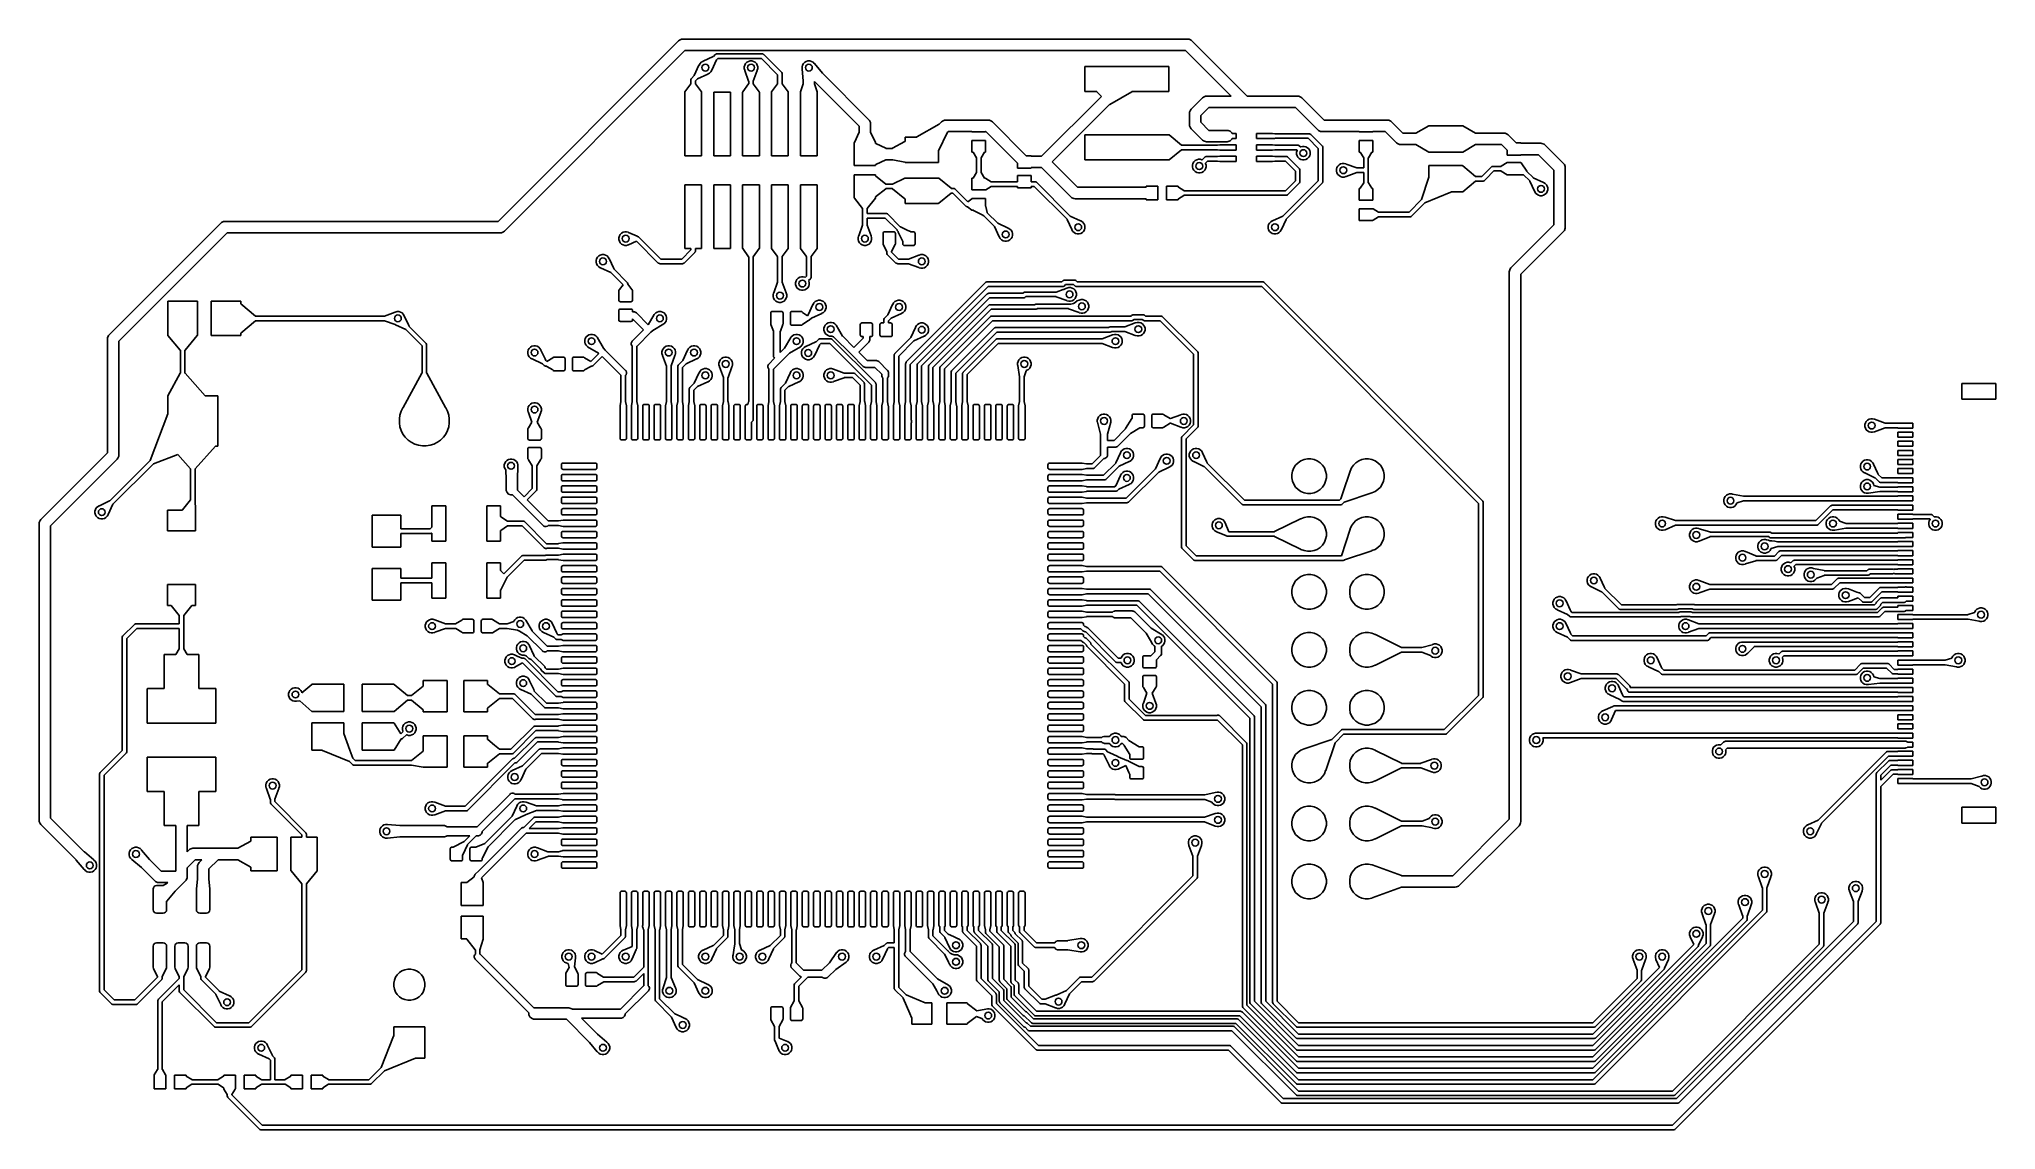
# Model space of a CAD drawing. Header units: inches. Extents: x 2.77 to 6.15, y -3.57 to -1.68.
import ezdxf

# ---------------------------------------------------------------- set-up
doc = ezdxf.new("R2010")
doc.units = ezdxf.units.IN
doc.header["$MEASUREMENT"] = 0
doc.layers.add('F.Cu', color=13, linetype='CONTINUOUS', true_color=0xc83434)

msp = doc.modelspace()

# ---------------------------------------------------------------- linework, layer by layer
at = {"layer": 'F.Cu', "linetype": 'CONTINUOUS'}
for p, q in [((3.5589, -1.998), (3.871, -1.686)), ((3.871, -1.686), (3.8725, -1.6847)), ((3.8725, -1.6847), (3.876, -1.6833)), ((3.8725, -1.6847), (3.8725, -1.6847)), ((3.876, -1.6833), (3.878, -1.6831)), ((3.878, -1.6831), (4.7513, -1.6831)), ((4.7513, -1.6831), (4.7532, -1.6833)), ((4.7532, -1.6833), (4.7567, -1.6847)), ((4.7567, -1.6847), (4.7567, -1.6847)), ((4.7567, -1.6847), (4.7582, -1.686)), ((4.7582, -1.686), (4.8538, -1.7815)), ((3.882, -1.7028), (3.57, -2.0148)), ((4.7472, -1.7028), (3.882, -1.7028)), ((3.908, -1.7251), (3.9101, -1.7229)), ((3.9101, -1.7229), (3.9128, -1.7214)), ((3.9128, -1.7214), (3.9131, -1.7213)), ((3.9131, -1.7213), (3.9132, -1.7212)), ((3.9132, -1.7212), (3.9309, -1.713)), ((3.9366, -1.7187), (3.9284, -1.7364)), ((3.9309, -1.713), (3.931, -1.713)), ((3.931, -1.713), (3.9342, -1.7098)), ((3.9342, -1.7098), (3.9348, -1.7093)), ((3.9348, -1.7093), (3.9362, -1.7087)), ((3.9362, -1.7087), (3.937, -1.7087)), ((3.9386, -1.7165), (3.9366, -1.7185)), ((3.9366, -1.7185), (3.9366, -1.7185)), ((3.9366, -1.7185), (3.9366, -1.7187)), ((3.937, -1.7087), (3.9961, -1.7087)), ((3.9961, -1.7165), (3.9386, -1.7165)), ((3.9867, -1.7251), (3.9889, -1.7229)), ((3.9889, -1.7229), (3.9915, -1.7214)), ((3.9915, -1.7214), (3.9945, -1.7206)), ((3.9945, -1.7206), (3.9976, -1.7206)), ((3.9961, -1.7087), (4.0157, -1.7087)), ((4.0141, -1.7165), (3.9961, -1.7165)), ((3.9976, -1.7206), (4.0006, -1.7214)), ((4.0006, -1.7214), (4.0033, -1.7229)), ((4.0033, -1.7229), (4.0054, -1.7251)), ((4.0421, -1.7445), (4.0141, -1.7165)), ((4.0157, -1.7087), (4.0165, -1.7087)), ((4.0165, -1.7087), (4.0179, -1.7093)), ((4.0179, -1.7093), (4.0185, -1.7098)), ((4.0185, -1.7098), (4.0488, -1.7401)), ((4.0867, -1.7251), (4.0889, -1.7229)), ((4.0889, -1.7229), (4.0915, -1.7214)), ((4.0915, -1.7214), (4.0945, -1.7206)), ((4.0945, -1.7206), (4.0976, -1.7206)), ((4.0976, -1.7206), (4.1006, -1.7214)), ((4.1006, -1.7214), (4.1033, -1.7229)), ((4.1033, -1.7229), (4.1054, -1.7251)), ((4.8259, -1.7815), (4.7472, -1.7028)), ((3.8921, -1.7535), (3.8922, -1.7528)), ((3.8921, -1.7601), (3.8921, -1.7535)), ((3.8922, -1.7528), (3.8928, -1.7514)), ((3.8928, -1.7514), (3.8933, -1.7508)), ((3.8933, -1.7508), (3.898, -1.746)), ((3.898, -1.7458), (3.9062, -1.7282)), ((3.898, -1.746), (3.898, -1.7458)), ((3.898, -1.746), (3.898, -1.746)), ((3.9036, -1.7516), (3.9, -1.7552)), ((3.9, -1.7552), (3.9, -1.76)), ((3.9038, -1.7516), (3.9036, -1.7516)), ((3.9214, -1.7434), (3.9038, -1.7516)), ((3.9062, -1.7282), (3.9063, -1.7281)), ((3.9063, -1.7281), (3.9064, -1.7278)), ((3.9064, -1.7278), (3.908, -1.7251)), ((3.9215, -1.7433), (3.9214, -1.7434)), ((3.9218, -1.7432), (3.9215, -1.7433)), ((3.9245, -1.7417), (3.9218, -1.7432)), ((3.9267, -1.7395), (3.9245, -1.7417)), ((3.9282, -1.7368), (3.9267, -1.7395)), ((3.9283, -1.7365), (3.9282, -1.7368)), ((3.9284, -1.7364), (3.9283, -1.7365)), ((3.9844, -1.7307), (3.9852, -1.7278)), ((3.9844, -1.7338), (3.9844, -1.7307)), ((3.9852, -1.7368), (3.9844, -1.7338)), ((3.9852, -1.7278), (3.9867, -1.7251)), ((3.9853, -1.7371), (3.9852, -1.7368)), ((3.9853, -1.7372), (3.9853, -1.7371)), ((3.992, -1.7555), (3.9853, -1.7372)), ((3.9921, -1.7557), (3.992, -1.7555)), ((3.9921, -1.7601), (3.9921, -1.7557)), ((3.9921, -1.7557), (3.9921, -1.7557)), ((4.0001, -1.7555), (4, -1.7556)), ((4, -1.7556), (4, -1.76)), ((4.0068, -1.7372), (4.0001, -1.7555)), ((4.0054, -1.7251), (4.007, -1.7278)), ((4.007, -1.7368), (4.0068, -1.7371)), ((4.0068, -1.7371), (4.0068, -1.7372)), ((4.007, -1.7278), (4.0078, -1.7307)), ((4.0078, -1.7338), (4.007, -1.7368)), ((4.0078, -1.7307), (4.0078, -1.7338)), ((4.0421, -1.7601), (4.0421, -1.7445)), ((4.0488, -1.7401), (4.0493, -1.7407)), ((4.0493, -1.7407), (4.0493, -1.7407)), ((4.0493, -1.7407), (4.0499, -1.7421)), ((4.0499, -1.7421), (4.05, -1.7429)), ((4.05, -1.7429), (4.05, -1.7601)), ((4.0844, -1.7307), (4.0852, -1.7278)), ((4.0844, -1.7338), (4.0844, -1.7307)), ((4.0844, -1.7341), (4.0844, -1.7338)), ((4.0844, -1.7343), (4.0844, -1.7341)), ((4.0862, -1.7554), (4.0844, -1.7343)), ((4.0852, -1.7278), (4.0867, -1.7251)), ((4.0862, -1.7555), (4.0862, -1.7554)), ((4.0862, -1.7554), (4.0862, -1.7554)), ((4.0862, -1.7601), (4.0862, -1.7555)), ((4.1054, -1.7251), (4.1056, -1.7254)), ((4.1056, -1.7254), (4.1057, -1.7254)), ((4.1057, -1.7254), (4.1194, -1.7416)), ((4.1831, -1.8332), (4.1059, -1.756)), ((4.1059, -1.756), (4.1059, -1.7602)), ((4.1194, -1.7416), (4.1194, -1.7417)), ((4.1194, -1.7417), (4.1999, -1.8222)), ((4.5728, -1.7736), (4.5728, -1.7303)), ((4.5728, -1.7303), (4.7185, -1.7303)), ((4.7185, -1.7303), (4.7185, -1.7736)), ((3.8816, -1.7744), (3.8817, -1.7743)), ((3.8816, -1.8844), (3.8816, -1.7744)), ((3.8816, -1.7744), (3.8816, -1.7744)), ((3.8817, -1.7743), (3.892, -1.7601)), ((3.8817, -1.7743), (3.8817, -1.7743)), ((3.892, -1.7601), (3.8921, -1.7601)), ((3.9, -1.76), (3.9001, -1.7601)), ((3.9001, -1.7601), (3.9001, -1.7601)), ((3.9001, -1.7601), (3.9104, -1.7743)), ((3.9104, -1.7743), (3.9105, -1.7744)), ((3.9105, -1.7744), (3.9106, -1.7744)), ((3.9106, -1.7744), (3.9106, -1.8844)), ((3.9316, -1.8844), (3.9316, -1.7744)), ((3.9316, -1.7744), (3.9606, -1.7744)), ((3.9606, -1.7744), (3.9606, -1.8844)), ((3.9816, -1.7744), (3.9817, -1.7743)), ((3.9816, -1.8844), (3.9816, -1.7744)), ((3.9816, -1.7744), (3.9816, -1.7744)), ((3.9817, -1.7743), (3.992, -1.7601)), ((3.9817, -1.7743), (3.9817, -1.7743)), ((3.992, -1.7601), (3.9921, -1.7601)), ((4, -1.76), (4.0001, -1.7601)), ((4.0001, -1.7601), (4.0001, -1.7601)), ((4.0001, -1.7601), (4.0104, -1.7743)), ((4.0104, -1.7743), (4.0105, -1.7744)), ((4.0105, -1.7744), (4.0106, -1.7744)), ((4.0106, -1.7744), (4.0106, -1.8844)), ((4.0316, -1.8844), (4.0316, -1.7744)), ((4.0316, -1.7744), (4.0316, -1.7744)), ((4.0316, -1.7744), (4.0317, -1.7744)), ((4.0317, -1.7742), (4.0419, -1.7602)), ((4.0317, -1.7744), (4.0317, -1.7742)), ((4.0419, -1.7602), (4.0421, -1.7601)), ((4.0421, -1.7601), (4.0421, -1.7601)), ((4.05, -1.7601), (4.0502, -1.7602)), ((4.0502, -1.7602), (4.0604, -1.7742)), ((4.0604, -1.7742), (4.0605, -1.7744)), ((4.0605, -1.7744), (4.0605, -1.7744)), ((4.0605, -1.7744), (4.0606, -1.7744)), ((4.0606, -1.7744), (4.0606, -1.8844)), ((4.0816, -1.7743), (4.0861, -1.7604)), ((4.0816, -1.7744), (4.0816, -1.7743)), ((4.0816, -1.8844), (4.0816, -1.7744)), ((4.0816, -1.7744), (4.0816, -1.7744)), ((4.0816, -1.7744), (4.0816, -1.7744)), ((4.0861, -1.7604), (4.0862, -1.7602)), ((4.0862, -1.7602), (4.0862, -1.7601)), ((4.1059, -1.7602), (4.106, -1.7602)), ((4.106, -1.7602), (4.106, -1.7602)), ((4.106, -1.7602), (4.106, -1.7603)), ((4.106, -1.7603), (4.1105, -1.7743)), ((4.1105, -1.7743), (4.1105, -1.7744)), ((4.1105, -1.7744), (4.1105, -1.7744)), ((4.1105, -1.7744), (4.1106, -1.7744)), ((4.1106, -1.7744), (4.1106, -1.8844)), ((4.4984, -1.8853), (4.6017, -1.782)), ((4.5938, -1.7736), (4.5728, -1.7736)), ((4.5937, -1.7738), (4.5938, -1.7736)), ((4.5939, -1.7741), (4.5937, -1.7738)), ((4.6017, -1.782), (4.5939, -1.7741)), ((4.6543, -1.7738), (4.616, -1.7957)), ((4.6545, -1.7736), (4.6543, -1.7738)), ((4.7185, -1.7736), (4.6545, -1.7736)), ((4.7568, -1.8041), (4.7765, -1.7844)), ((4.7765, -1.7844), (4.778, -1.7832)), ((4.778, -1.7832), (4.7815, -1.7817)), ((4.7815, -1.7817), (4.7835, -1.7815)), ((4.7815, -1.7817), (4.7815, -1.7817)), ((4.7835, -1.7815), (4.8259, -1.7815)), ((4.8538, -1.7815), (4.9409, -1.7815)), ((4.9409, -1.7815), (4.9429, -1.7817)), ((4.9429, -1.7817), (4.9464, -1.7832)), ((4.9464, -1.7832), (4.9464, -1.7832)), ((4.9464, -1.7832), (4.9479, -1.7844)), ((4.9479, -1.7844), (4.9866, -1.823)), ((4.1999, -1.8222), (4.2011, -1.8237)), ((4.2011, -1.8237), (4.2011, -1.8237)), ((4.2011, -1.8237), (4.2026, -1.8272)), ((4.3215, -1.8299), (4.3255, -1.8259)), ((4.3255, -1.8259), (4.327, -1.8247)), ((4.327, -1.8247), (4.3306, -1.8232)), ((4.327, -1.8247), (4.327, -1.8247)), ((4.3306, -1.8232), (4.3325, -1.823)), ((4.3325, -1.823), (4.378, -1.823)), ((4.378, -1.823), (4.378, -1.8228)), ((4.378, -1.8228), (4.4016, -1.8228)), ((4.4016, -1.8228), (4.4016, -1.823)), ((4.4016, -1.823), (4.4063, -1.823)), ((4.4063, -1.823), (4.4082, -1.8232)), ((4.4082, -1.8232), (4.4117, -1.8247)), ((4.4117, -1.8247), (4.4117, -1.8247)), ((4.4117, -1.8247), (4.4132, -1.8259)), ((4.4132, -1.8259), (4.4718, -1.8845)), ((4.6158, -1.7957), (4.5164, -1.8951)), ((4.616, -1.7957), (4.6158, -1.7957)), ((4.7539, -1.811), (4.7541, -1.8091)), ((4.7539, -1.8307), (4.7539, -1.811)), ((4.7541, -1.8091), (4.7556, -1.8056)), ((4.7556, -1.8056), (4.7568, -1.8041)), ((4.7556, -1.8056), (4.7556, -1.8056)), ((4.7875, -1.8012), (4.7736, -1.8151)), ((4.7736, -1.8151), (4.7736, -1.8266)), ((4.8497, -1.8012), (4.7875, -1.8012)), ((4.9369, -1.8012), (4.8497, -1.8012)), ((4.9755, -1.8398), (4.9369, -1.8012)), ((4.9866, -1.823), (5.0472, -1.823)), ((5.0472, -1.823), (5.0472, -1.8228)), ((5.0472, -1.8228), (5.0709, -1.8228)), ((5.0709, -1.8228), (5.0709, -1.823)), ((5.0709, -1.823), (5.0963, -1.823)), ((5.0963, -1.823), (5.0982, -1.8232)), ((5.0982, -1.8232), (5.1017, -1.8247)), ((5.1017, -1.8247), (5.1017, -1.8247)), ((5.1017, -1.8247), (5.1032, -1.8259)), ((5.1032, -1.8259), (5.1228, -1.8455)), ((4.1747, -1.8614), (4.1829, -1.8436)), ((4.1829, -1.8436), (4.1831, -1.8435)), ((4.1831, -1.8435), (4.1831, -1.8332)), ((4.2026, -1.8272), (4.2028, -1.8291)), ((4.2028, -1.8291), (4.2028, -1.8435)), ((4.2028, -1.8435), (4.2028, -1.8435)), ((4.2028, -1.8435), (4.2029, -1.8436)), ((4.2029, -1.8436), (4.2111, -1.8614)), ((4.2408, -1.8715), (4.2621, -1.8599)), ((4.2621, -1.8599), (4.2622, -1.8598)), ((4.2622, -1.8598), (4.2624, -1.8598)), ((4.2624, -1.8598), (4.2624, -1.8522)), ((4.2624, -1.8522), (4.2825, -1.8522)), ((4.2624, -1.8598), (4.2624, -1.8598)), ((4.2825, -1.8522), (4.2826, -1.852)), ((4.2826, -1.852), (4.3214, -1.8299)), ((4.3355, -1.844), (4.3204, -1.8757)), ((4.3214, -1.8299), (4.3215, -1.8299)), ((4.3366, -1.8427), (4.3355, -1.8438)), ((4.3355, -1.8438), (4.3355, -1.8438)), ((4.3355, -1.8438), (4.3355, -1.844)), ((4.378, -1.8427), (4.3366, -1.8427)), ((4.378, -1.8429), (4.378, -1.8427)), ((4.4016, -1.8429), (4.378, -1.8429)), ((4.378, -1.878), (4.378, -1.8579)), ((4.378, -1.8579), (4.4016, -1.8579)), ((4.4022, -1.8427), (4.4016, -1.8427)), ((4.4016, -1.8427), (4.4016, -1.8429)), ((4.4016, -1.8579), (4.4016, -1.878)), ((4.4567, -1.8972), (4.4022, -1.8427)), ((4.5728, -1.8917), (4.5728, -1.8484)), ((4.5728, -1.8484), (4.7185, -1.8484)), ((4.7185, -1.8484), (4.7185, -1.8485)), ((4.7185, -1.8485), (4.7186, -1.8485)), ((4.7186, -1.8485), (4.7187, -1.8486)), ((4.7187, -1.8486), (4.74, -1.866)), ((4.7541, -1.8326), (4.7539, -1.8307)), ((4.7556, -1.8362), (4.7541, -1.8326)), ((4.7568, -1.8377), (4.7556, -1.8362)), ((4.7556, -1.8362), (4.7556, -1.8362)), ((4.7765, -1.8574), (4.7568, -1.8377)), ((4.7736, -1.8266), (4.7875, -1.8406)), ((4.778, -1.8586), (4.7765, -1.8574)), ((4.7815, -1.86), (4.778, -1.8586)), ((4.7875, -1.8406), (4.8189, -1.8406)), ((4.8189, -1.8406), (4.8208, -1.8407)), ((4.8208, -1.8407), (4.8244, -1.8422)), ((4.8244, -1.8586), (4.8208, -1.86)), ((4.8244, -1.8422), (4.8271, -1.8449)), ((4.8271, -1.8559), (4.8244, -1.8586)), ((4.8271, -1.8449), (4.8275, -1.8459)), ((4.8275, -1.8549), (4.8271, -1.8559)), ((4.8275, -1.8459), (4.8346, -1.8459)), ((4.8346, -1.8549), (4.8275, -1.8549)), ((4.8346, -1.8459), (4.8346, -1.8549)), ((4.8696, -1.8549), (4.8696, -1.8459)), ((4.8696, -1.8459), (4.8976, -1.8459)), ((4.8976, -1.8549), (4.8696, -1.8549)), ((4.8976, -1.8459), (4.8976, -1.8459)), ((4.8976, -1.8459), (4.8977, -1.8459)), ((4.8976, -1.8459), (4.8976, -1.8459)), ((4.8977, -1.8549), (4.8976, -1.8549)), ((4.8976, -1.8549), (4.8976, -1.8549)), ((4.8976, -1.8549), (4.8976, -1.8549)), ((4.8977, -1.8459), (4.9016, -1.8464)), ((4.9016, -1.8544), (4.8977, -1.8549)), ((4.9016, -1.8464), (4.9018, -1.8465)), ((4.9018, -1.8543), (4.9016, -1.8544)), ((4.9018, -1.8465), (4.9018, -1.8465)), ((4.9018, -1.8465), (4.9606, -1.8465)), ((4.959, -1.8543), (4.9018, -1.8543)), ((4.9018, -1.8543), (4.9018, -1.8543)), ((4.9764, -1.8717), (4.959, -1.8543)), ((4.9606, -1.8465), (4.9614, -1.8465)), ((4.9614, -1.8465), (4.9628, -1.8471)), ((4.9628, -1.8471), (4.9634, -1.8476)), ((4.9634, -1.8476), (4.9831, -1.8673)), ((4.977, -1.8411), (4.9755, -1.8398)), ((4.9806, -1.8425), (4.977, -1.8411)), ((4.977, -1.8411), (4.977, -1.8411)), ((4.9825, -1.8427), (4.9806, -1.8425)), ((5.0472, -1.8427), (4.9825, -1.8427)), ((5.0472, -1.8429), (5.0472, -1.8427)), ((5.0709, -1.8429), (5.0472, -1.8429)), ((5.0472, -1.878), (5.0472, -1.8579)), ((5.0472, -1.8579), (5.0709, -1.8579)), ((5.0922, -1.8427), (5.0709, -1.8427)), ((5.0709, -1.8427), (5.0709, -1.8429)), ((5.0709, -1.8579), (5.0709, -1.878)), ((5.1117, -1.8623), (5.0922, -1.8427)), ((5.1228, -1.8455), (5.1452, -1.8455)), ((5.1452, -1.8454), (5.1453, -1.8453)), ((5.1452, -1.8455), (5.1452, -1.8454)), ((5.1453, -1.8453), (5.1676, -1.8326)), ((5.1676, -1.8326), (5.1679, -1.8326)), ((5.1679, -1.8326), (5.1679, -1.8325)), ((5.1679, -1.8325), (5.2258, -1.8325)), ((5.2258, -1.8325), (5.2258, -1.8326)), ((5.2258, -1.8326), (5.2261, -1.8327)), ((5.2261, -1.8327), (5.2483, -1.8453)), ((5.2483, -1.8453), (5.2484, -1.8454)), ((5.2484, -1.8454), (5.2485, -1.8455)), ((5.2485, -1.8455), (5.2975, -1.8455)), ((5.2975, -1.8455), (5.2994, -1.8457)), ((5.2994, -1.8457), (5.303, -1.8471)), ((5.303, -1.8471), (5.303, -1.8471)), ((5.303, -1.8471), (5.3045, -1.8484)), ((5.3045, -1.8484), (5.3183, -1.8621)), ((3.9106, -1.8844), (3.8816, -1.8844)), ((3.9606, -1.8844), (3.9316, -1.8844)), ((4.0106, -1.8844), (3.9816, -1.8844)), ((4.0606, -1.8844), (4.0316, -1.8844)), ((4.1106, -1.8844), (4.0816, -1.8844)), ((4.1746, -1.9014), (4.1746, -1.8617)), ((4.1746, -1.8617), (4.1747, -1.8617)), ((4.1747, -1.8615), (4.1747, -1.8614)), ((4.1747, -1.8617), (4.1747, -1.8615)), ((4.2111, -1.8614), (4.2111, -1.8617)), ((4.2111, -1.8617), (4.2112, -1.8617)), ((4.2112, -1.8617), (4.2112, -1.8634)), ((4.2112, -1.8634), (4.2115, -1.8634)), ((4.2115, -1.8634), (4.2115, -1.8634)), ((4.2115, -1.8634), (4.2116, -1.8634)), ((4.2116, -1.8634), (4.2292, -1.8715)), ((4.2292, -1.8915), (4.2116, -1.8997)), ((4.2292, -1.8715), (4.2293, -1.8716)), ((4.2294, -1.8914), (4.2292, -1.8915)), ((4.2293, -1.8716), (4.2294, -1.8717)), ((4.2294, -1.8717), (4.2407, -1.8717)), ((4.2408, -1.8914), (4.2294, -1.8914)), ((4.2407, -1.8717), (4.2408, -1.8715)), ((4.241, -1.8915), (4.2408, -1.8914)), ((4.2408, -1.8914), (4.2408, -1.8914)), ((4.2622, -1.8958), (4.241, -1.8915)), ((4.3204, -1.8757), (4.3203, -1.8758)), ((4.3203, -1.8758), (4.3203, -1.8959)), ((4.3799, -1.878), (4.378, -1.878)), ((4.3799, -1.8783), (4.3799, -1.878)), ((4.3857, -1.8878), (4.3799, -1.8783)), ((4.3858, -1.8879), (4.3857, -1.8878)), ((4.3858, -1.9135), (4.3858, -1.8879)), ((4.3858, -1.8879), (4.3858, -1.8879)), ((4.3938, -1.8878), (4.3937, -1.8879)), ((4.3937, -1.8879), (4.3937, -1.9135)), ((4.3996, -1.8783), (4.3938, -1.8878)), ((4.3997, -1.878), (4.3996, -1.8783)), ((4.4016, -1.878), (4.3997, -1.878)), ((4.3997, -1.878), (4.3997, -1.878)), ((4.4718, -1.8845), (4.4803, -1.8845)), ((4.4803, -1.8845), (4.4803, -1.8853)), ((4.4803, -1.8853), (4.4984, -1.8853)), ((4.7185, -1.8917), (4.5728, -1.8917)), ((4.7187, -1.8916), (4.7185, -1.8916)), ((4.7185, -1.8916), (4.7185, -1.8917)), ((4.74, -1.8742), (4.7187, -1.8916)), ((4.74, -1.866), (4.7401, -1.8661)), ((4.7401, -1.874), (4.74, -1.8741)), ((4.74, -1.8741), (4.74, -1.8742)), ((4.7401, -1.8661), (4.8024, -1.8661)), ((4.8024, -1.874), (4.7401, -1.874)), ((4.7616, -1.8951), (4.7638, -1.8929)), ((4.7638, -1.8929), (4.7664, -1.8914)), ((4.7664, -1.8914), (4.7694, -1.8906)), ((4.7694, -1.8906), (4.7725, -1.8906)), ((4.7725, -1.8906), (4.7755, -1.8914)), ((4.7755, -1.8914), (4.776, -1.8917)), ((4.776, -1.8917), (4.7806, -1.887)), ((4.7806, -1.887), (4.7812, -1.8865)), ((4.7812, -1.8865), (4.7827, -1.8859)), ((4.7835, -1.8602), (4.7815, -1.86)), ((4.7815, -1.86), (4.7815, -1.86)), ((4.7851, -1.8937), (4.7816, -1.8972)), ((4.7827, -1.8859), (4.7834, -1.8859)), ((4.7834, -1.8859), (4.8024, -1.8859)), ((4.8189, -1.8602), (4.7835, -1.8602)), ((4.8024, -1.8937), (4.7851, -1.8937)), ((4.8024, -1.8661), (4.8025, -1.8661)), ((4.8025, -1.8741), (4.8024, -1.874)), ((4.8024, -1.8859), (4.8024, -1.8858)), ((4.8024, -1.8858), (4.8026, -1.8858)), ((4.8026, -1.8938), (4.8024, -1.8937)), ((4.8024, -1.8937), (4.8024, -1.8937)), ((4.8025, -1.8661), (4.8065, -1.8656)), ((4.8065, -1.8746), (4.8025, -1.8741)), ((4.8026, -1.8858), (4.8064, -1.8853)), ((4.8064, -1.8943), (4.8026, -1.8938)), ((4.8064, -1.8853), (4.8065, -1.8853)), ((4.8065, -1.8656), (4.8066, -1.8656)), ((4.8066, -1.8746), (4.8065, -1.8746)), ((4.8065, -1.8853), (4.8066, -1.8853)), ((4.8066, -1.8656), (4.8066, -1.8656)), ((4.8066, -1.8656), (4.8346, -1.8656)), ((4.8346, -1.8746), (4.8066, -1.8746)), ((4.8066, -1.8746), (4.8066, -1.8746)), ((4.8066, -1.8853), (4.8066, -1.8853)), ((4.8066, -1.8853), (4.8346, -1.8853)), ((4.8208, -1.86), (4.8189, -1.8602)), ((4.8346, -1.8656), (4.8346, -1.8746)), ((4.8346, -1.8853), (4.8346, -1.8943)), ((4.8696, -1.8746), (4.8696, -1.8656)), ((4.8696, -1.8656), (4.8976, -1.8656)), ((4.8976, -1.8746), (4.8696, -1.8746)), ((4.8696, -1.8943), (4.8696, -1.8853)), ((4.8696, -1.8853), (4.8976, -1.8853)), ((4.8976, -1.8656), (4.8977, -1.8656)), ((4.8976, -1.8656), (4.8976, -1.8656)), ((4.8977, -1.8746), (4.8976, -1.8746)), ((4.8976, -1.8746), (4.8976, -1.8746)), ((4.8976, -1.8853), (4.8976, -1.8853)), ((4.8976, -1.8853), (4.8977, -1.8853)), ((4.8976, -1.8853), (4.8976, -1.8853)), ((4.8977, -1.8656), (4.9017, -1.8661)), ((4.9017, -1.8741), (4.8977, -1.8746)), ((4.8977, -1.8853), (4.9016, -1.8858)), ((4.9016, -1.8938), (4.8977, -1.8943)), ((4.9016, -1.8858), (4.9018, -1.8858)), ((4.9018, -1.8937), (4.9016, -1.8938)), ((4.9017, -1.8661), (4.9018, -1.8661)), ((4.9018, -1.874), (4.9017, -1.8741)), ((4.9018, -1.8661), (4.9409, -1.8661)), ((4.9393, -1.874), (4.9018, -1.874)), ((4.9018, -1.8858), (4.9018, -1.8858)), ((4.9018, -1.8858), (4.9213, -1.8858)), ((4.9196, -1.8937), (4.9018, -1.8937)), ((4.9018, -1.8937), (4.9018, -1.8937)), ((4.937, -1.9111), (4.9196, -1.8937)), ((4.9213, -1.8858), (4.922, -1.8859)), ((4.922, -1.8859), (4.9235, -1.8865)), ((4.9235, -1.8865), (4.9241, -1.887)), ((4.9241, -1.887), (4.9437, -1.9067)), ((4.9391, -1.8784), (4.9399, -1.8754)), ((4.9391, -1.8815), (4.9391, -1.8784)), ((4.9399, -1.8844), (4.9391, -1.8815)), ((4.9402, -1.8749), (4.9393, -1.874)), ((4.9399, -1.8754), (4.9402, -1.8749)), ((4.9414, -1.8871), (4.9399, -1.8844)), ((4.9409, -1.8661), (4.9417, -1.8662)), ((4.9436, -1.8893), (4.9414, -1.8871)), ((4.9417, -1.8662), (4.9431, -1.8668)), ((4.9431, -1.8668), (4.9437, -1.8673)), ((4.9463, -1.8908), (4.9436, -1.8893)), ((4.9437, -1.8673), (4.9457, -1.8693)), ((4.9457, -1.8693), (4.9463, -1.869)), ((4.9463, -1.869), (4.9492, -1.8682)), ((4.9492, -1.8916), (4.9463, -1.8908)), ((4.9492, -1.8682), (4.9523, -1.8682)), ((4.9523, -1.8916), (4.9492, -1.8916)), ((4.9523, -1.8682), (4.9553, -1.869)), ((4.9553, -1.8908), (4.9523, -1.8916)), ((4.9553, -1.869), (4.958, -1.8706)), ((4.958, -1.8893), (4.9553, -1.8908)), ((4.958, -1.8706), (4.9602, -1.8727)), ((4.9602, -1.8871), (4.958, -1.8893)), ((4.9602, -1.8727), (4.9617, -1.8754)), ((4.9617, -1.8844), (4.9602, -1.8871)), ((4.9617, -1.8754), (4.9625, -1.8784)), ((4.9625, -1.8815), (4.9617, -1.8844)), ((4.9625, -1.8784), (4.9625, -1.8815)), ((4.9764, -1.9275), (4.9764, -1.8717)), ((4.9831, -1.8673), (4.9836, -1.8679)), ((4.9836, -1.8679), (4.9842, -1.8693)), ((4.9842, -1.8693), (4.9843, -1.8701)), ((4.9843, -1.8701), (4.9843, -1.9291)), ((5.0492, -1.878), (5.0472, -1.878)), ((5.0492, -1.8783), (5.0492, -1.878)), ((5.055, -1.8878), (5.0492, -1.8783)), ((5.0551, -1.8879), (5.055, -1.8878)), ((5.0551, -1.9055), (5.0551, -1.8879)), ((5.0551, -1.8879), (5.0551, -1.8879)), ((5.0631, -1.8878), (5.063, -1.8879)), ((5.063, -1.8879), (5.063, -1.9094)), ((5.0689, -1.8783), (5.0631, -1.8878)), ((5.0709, -1.878), (5.0689, -1.878)), ((5.0689, -1.878), (5.069, -1.878)), ((5.069, -1.878), (5.0689, -1.8783)), ((5.1132, -1.8635), (5.1117, -1.8623)), ((5.1168, -1.865), (5.1132, -1.8635)), ((5.1187, -1.8652), (5.1168, -1.865)), ((5.1168, -1.865), (5.1168, -1.865)), ((5.1452, -1.8652), (5.1187, -1.8652)), ((5.1453, -1.8653), (5.1452, -1.8652)), ((5.1676, -1.878), (5.1453, -1.8653)), ((5.1678, -1.8781), (5.1676, -1.878)), ((5.1679, -1.878), (5.1678, -1.8781)), ((5.1679, -1.8781), (5.1679, -1.878)), ((5.2258, -1.8781), (5.1679, -1.8781)), ((5.226, -1.878), (5.2258, -1.878)), ((5.2258, -1.878), (5.2258, -1.878)), ((5.2258, -1.878), (5.2258, -1.8781)), ((5.2261, -1.878), (5.226, -1.878)), ((5.2483, -1.8653), (5.2261, -1.878)), ((5.2485, -1.8652), (5.2483, -1.8653)), ((5.2934, -1.8652), (5.2485, -1.8652)), ((5.3031, -1.8749), (5.2934, -1.8652)), ((5.3031, -1.8834), (5.3031, -1.8749)), ((5.3268, -1.8834), (5.3031, -1.8834)), ((5.3183, -1.8621), (5.3268, -1.8621)), ((5.3268, -1.8621), (5.3268, -1.8629)), ((5.3268, -1.8629), (5.3613, -1.8629)), ((5.3572, -1.8826), (5.3268, -1.8826)), ((5.3268, -1.8826), (5.3268, -1.8834)), ((5.3839, -1.9092), (5.3572, -1.8826)), ((5.3613, -1.8629), (5.3632, -1.8631)), ((5.3632, -1.8631), (5.3668, -1.8646)), ((5.3668, -1.8646), (5.3668, -1.8646)), ((5.3668, -1.8646), (5.3683, -1.8658)), ((5.3683, -1.8658), (5.4007, -1.8982)), ((4.2112, -1.9014), (4.1746, -1.9014)), ((4.1746, -1.9572), (4.1746, -1.9175)), ((4.1746, -1.9175), (4.2112, -1.9175)), ((4.2113, -1.8997), (4.2112, -1.8997)), ((4.2112, -1.8997), (4.2112, -1.9014)), ((4.2112, -1.9175), (4.2112, -1.9192)), ((4.2112, -1.9192), (4.2113, -1.9192)), ((4.2114, -1.8997), (4.2113, -1.8997)), ((4.2113, -1.9192), (4.2115, -1.9193)), ((4.2116, -1.8997), (4.2114, -1.8997)), ((4.2115, -1.9193), (4.2294, -1.9333)), ((4.2408, -1.9333), (4.2622, -1.9231)), ((4.2623, -1.8958), (4.2622, -1.8958)), ((4.2622, -1.9231), (4.2624, -1.9231)), ((4.2624, -1.8958), (4.2623, -1.8958)), ((4.2624, -1.8959), (4.2624, -1.8958)), ((4.3203, -1.8959), (4.2624, -1.8959)), ((4.2624, -1.9231), (4.2624, -1.923)), ((4.2624, -1.923), (4.3203, -1.923)), ((4.3203, -1.923), (4.3203, -1.9232)), ((4.3203, -1.9232), (4.3205, -1.9232)), ((4.3205, -1.9232), (4.3205, -1.9232)), ((4.3205, -1.9232), (4.3206, -1.9233)), ((4.3206, -1.9233), (4.3419, -1.9407)), ((4.378, -1.9435), (4.378, -1.9234)), ((4.378, -1.9234), (4.3799, -1.9234)), ((4.3798, -1.9234), (4.3799, -1.9231)), ((4.3799, -1.9234), (4.3798, -1.9234)), ((4.3799, -1.9231), (4.3857, -1.9136)), ((4.3857, -1.9136), (4.3858, -1.9135)), ((4.3937, -1.9135), (4.3938, -1.9135)), ((4.3938, -1.9135), (4.3938, -1.9136)), ((4.3938, -1.9136), (4.3996, -1.9231)), ((4.3996, -1.9231), (4.3997, -1.9234)), ((4.3997, -1.9234), (4.4016, -1.9234)), ((4.4016, -1.9234), (4.4016, -1.9236)), ((4.4016, -1.9236), (4.4018, -1.9236)), ((4.4018, -1.9236), (4.4018, -1.9236)), ((4.4018, -1.9236), (4.4019, -1.9236)), ((4.4019, -1.9236), (4.4113, -1.9293)), ((4.4567, -1.9057), (4.4567, -1.8972)), ((4.4803, -1.9057), (4.4567, -1.9057)), ((4.4567, -1.9295), (4.4567, -1.9185)), ((4.4567, -1.9185), (4.4803, -1.9185)), ((4.4984, -1.905), (4.4803, -1.905)), ((4.4803, -1.905), (4.4803, -1.9057)), ((4.4803, -1.9185), (4.4803, -1.9295)), ((4.5493, -1.9558), (4.4984, -1.905)), ((4.5164, -1.8951), (4.5603, -1.939)), ((4.7592, -1.9007), (4.76, -1.8978)), ((4.7592, -1.9038), (4.7592, -1.9007)), ((4.76, -1.9068), (4.7592, -1.9038)), ((4.76, -1.8978), (4.7616, -1.8951)), ((4.7616, -1.9095), (4.76, -1.9068)), ((4.7638, -1.9117), (4.7616, -1.9095)), ((4.7664, -1.9132), (4.7638, -1.9117)), ((4.7694, -1.914), (4.7664, -1.9132)), ((4.7725, -1.914), (4.7694, -1.914)), ((4.7755, -1.9132), (4.7725, -1.914)), ((4.7781, -1.9117), (4.7755, -1.9132)), ((4.7803, -1.9095), (4.7781, -1.9117)), ((4.7819, -1.9068), (4.7803, -1.9095)), ((4.7816, -1.8972), (4.7819, -1.8978)), ((4.7819, -1.8978), (4.7827, -1.9007)), ((4.7827, -1.9038), (4.7819, -1.9068)), ((4.7827, -1.9007), (4.7827, -1.9038)), ((4.8065, -1.8943), (4.8064, -1.8943)), ((4.8066, -1.8943), (4.8065, -1.8943)), ((4.8346, -1.8943), (4.8066, -1.8943)), ((4.8066, -1.8943), (4.8066, -1.8943)), ((4.8976, -1.8943), (4.8696, -1.8943)), ((4.8977, -1.8943), (4.8976, -1.8943)), ((4.8976, -1.8943), (4.8976, -1.8943)), ((4.8976, -1.8943), (4.8976, -1.8943)), ((4.9153, -1.9886), (4.9764, -1.9275)), ((4.9196, -1.9449), (4.937, -1.9275)), ((4.937, -1.9275), (4.937, -1.9111)), ((4.9437, -1.9067), (4.9442, -1.9073)), ((4.9442, -1.9073), (4.9442, -1.9073)), ((4.9442, -1.9073), (4.9448, -1.9087)), ((4.9448, -1.9087), (4.9449, -1.9094)), ((4.9449, -1.9094), (4.9449, -1.9291)), ((5.008, -1.9079), (5.0088, -1.9049)), ((5.008, -1.911), (5.008, -1.9079)), ((5.0088, -1.914), (5.008, -1.911)), ((5.0088, -1.9049), (5.0103, -1.9023)), ((5.0103, -1.9166), (5.0088, -1.914)), ((5.0103, -1.9023), (5.0125, -1.9001)), ((5.0125, -1.9188), (5.0103, -1.9166)), ((5.0125, -1.9001), (5.0152, -1.8985)), ((5.0152, -1.9204), (5.0125, -1.9188)), ((5.0152, -1.8985), (5.0181, -1.8977)), ((5.0181, -1.9212), (5.0152, -1.9204)), ((5.0181, -1.8977), (5.0212, -1.8977)), ((5.0212, -1.9212), (5.0181, -1.9212)), ((5.0212, -1.8977), (5.0242, -1.8985)), ((5.0242, -1.9204), (5.0212, -1.9212)), ((5.0242, -1.8985), (5.0245, -1.8987)), ((5.0245, -1.9202), (5.0242, -1.9204)), ((5.0245, -1.8987), (5.0246, -1.8987)), ((5.0246, -1.9202), (5.0245, -1.9202)), ((5.0246, -1.8987), (5.0429, -1.9054)), ((5.0429, -1.9135), (5.0246, -1.9202)), ((5.0429, -1.9054), (5.043, -1.9055)), ((5.0431, -1.9134), (5.0429, -1.9135)), ((5.043, -1.9055), (5.0551, -1.9055)), ((5.0551, -1.9134), (5.0431, -1.9134)), ((5.0431, -1.9134), (5.0431, -1.9134)), ((5.0551, -1.9291), (5.0551, -1.9134)), ((5.063, -1.9094), (5.063, -1.9291)), ((5.1552, -1.9601), (5.1678, -1.9212)), ((5.1678, -1.9212), (5.1679, -1.9211)), ((5.1679, -1.9211), (5.1679, -1.9014)), ((5.1679, -1.9014), (5.2258, -1.9014)), ((5.2258, -1.9014), (5.2258, -1.9015)), ((5.2258, -1.9015), (5.2258, -1.9015)), ((5.2258, -1.9015), (5.2261, -1.9016)), ((5.2261, -1.9016), (5.2485, -1.9201)), ((5.2485, -1.9201), (5.2485, -1.9203)), ((5.2485, -1.9203), (5.2592, -1.9203)), ((5.2592, -1.9203), (5.2603, -1.9192)), ((5.2603, -1.9192), (5.2755, -1.904)), ((5.263, -1.9275), (5.2616, -1.9281)), ((5.2636, -1.927), (5.263, -1.9275)), ((5.2659, -1.9248), (5.2636, -1.927)), ((5.2799, -1.9107), (5.2659, -1.9248)), ((5.2755, -1.904), (5.2761, -1.9035)), ((5.2761, -1.9035), (5.2766, -1.9033)), ((5.2766, -1.9033), (5.2775, -1.9029)), ((5.2775, -1.9029), (5.2783, -1.9028)), ((5.2783, -1.9028), (5.2926, -1.9028)), ((5.2926, -1.9107), (5.2799, -1.9107)), ((5.2926, -1.9028), (5.2927, -1.9028)), ((5.2927, -1.9108), (5.2926, -1.9107)), ((5.2927, -1.9027), (5.3029, -1.8963)), ((5.2927, -1.9028), (5.2927, -1.9027)), ((5.3029, -1.9172), (5.2927, -1.9108)), ((5.3029, -1.8963), (5.3031, -1.8963)), ((5.3031, -1.9173), (5.3029, -1.9172)), ((5.3031, -1.8963), (5.3031, -1.8961)), ((5.3031, -1.8961), (5.3268, -1.8961)), ((5.3031, -1.9174), (5.3031, -1.9173)), ((5.3031, -1.9173), (5.3031, -1.9173)), ((5.3268, -1.9174), (5.3031, -1.9174)), ((5.3268, -1.8961), (5.3268, -1.8963)), ((5.3268, -1.8963), (5.327, -1.8965)), ((5.3271, -1.9174), (5.3268, -1.9173)), ((5.3268, -1.9173), (5.3268, -1.9174)), ((5.327, -1.8965), (5.3369, -1.9113)), ((5.3313, -1.9172), (5.3271, -1.9174)), ((5.3315, -1.9172), (5.3313, -1.9172)), ((5.3422, -1.9279), (5.3315, -1.9172)), ((5.3369, -1.9113), (5.3369, -1.9115)), ((5.3369, -1.9115), (5.3477, -1.9223)), ((5.3477, -1.9223), (5.3477, -1.9223)), ((5.3477, -1.9223), (5.3479, -1.9224)), ((5.3479, -1.9224), (5.3656, -1.9306)), ((5.3839, -2.0038), (5.3839, -1.9092)), ((5.4007, -1.8982), (5.4019, -1.8997)), ((5.4019, -1.8997), (5.4019, -1.8997)), ((5.4019, -1.8997), (5.4034, -1.9032)), ((5.4034, -1.9032), (5.4035, -1.9051)), ((5.4035, -1.9051), (5.4035, -2.0079)), ((3.8816, -2.0444), (3.8816, -1.9344)), ((3.8816, -1.9344), (3.9106, -1.9344)), ((3.9106, -1.9344), (3.9106, -2.0444)), ((3.9316, -2.0444), (3.9316, -1.9344)), ((3.9316, -1.9344), (3.9606, -1.9344)), ((3.9606, -1.9344), (3.9606, -2.0444)), ((3.9816, -2.0444), (3.9816, -1.9344)), ((3.9816, -1.9344), (4.0106, -1.9344)), ((4.0106, -1.9344), (4.0106, -2.0444)), ((4.0316, -2.0444), (4.0316, -1.9344)), ((4.0316, -1.9344), (4.0606, -1.9344)), ((4.0606, -1.9344), (4.0606, -2.0444)), ((4.0816, -2.0444), (4.0816, -1.9344)), ((4.0816, -1.9344), (4.1106, -1.9344)), ((4.1106, -1.9344), (4.1106, -2.0444)), ((4.1748, -1.9572), (4.1746, -1.9572)), ((4.1748, -1.9576), (4.1748, -1.9572)), ((4.1888, -1.9754), (4.1748, -1.9576)), ((4.211, -1.9576), (4.197, -1.9754)), ((4.2111, -1.9573), (4.211, -1.9576)), ((4.2112, -1.9572), (4.2111, -1.9572)), ((4.2111, -1.9572), (4.2111, -1.9573)), ((4.2115, -1.9554), (4.2112, -1.9555)), ((4.2112, -1.9555), (4.2112, -1.9572)), ((4.2294, -1.9414), (4.2115, -1.9554)), ((4.2294, -1.9333), (4.2294, -1.9334)), ((4.2294, -1.9334), (4.2407, -1.9334)), ((4.2406, -1.9413), (4.2294, -1.9413)), ((4.2294, -1.9413), (4.2294, -1.9414)), ((4.2294, -1.9414), (4.2294, -1.9414)), ((4.2407, -1.9414), (4.2406, -1.9413)), ((4.2407, -1.9334), (4.2408, -1.9333)), ((4.2407, -1.9334), (4.2407, -1.9334)), ((4.2621, -1.959), (4.2407, -1.9414)), ((4.2623, -1.9591), (4.2621, -1.959)), ((4.2624, -1.9591), (4.2623, -1.9591)), ((4.2624, -1.9667), (4.2624, -1.9591)), ((4.3419, -1.949), (4.3206, -1.9664)), ((4.3419, -1.9407), (4.342, -1.9409)), ((4.342, -1.9488), (4.3419, -1.949)), ((4.342, -1.9409), (4.342, -1.9409)), ((4.342, -1.9409), (4.3465, -1.9409)), ((4.3448, -1.9488), (4.342, -1.9488)), ((4.342, -1.9488), (4.342, -1.9488)), ((4.3673, -1.9713), (4.3448, -1.9488)), ((4.3465, -1.9409), (4.3472, -1.941)), ((4.3472, -1.941), (4.3486, -1.9416)), ((4.3486, -1.9416), (4.3492, -1.9421)), ((4.3492, -1.9421), (4.371, -1.9639)), ((4.371, -1.9639), (4.3776, -1.9587)), ((4.3776, -1.9587), (4.3777, -1.9587)), ((4.3777, -1.9587), (4.3778, -1.9586)), ((4.3778, -1.9586), (4.378, -1.9587)), ((4.4016, -1.9435), (4.378, -1.9435)), ((4.378, -1.9587), (4.378, -1.9585)), ((4.378, -1.9585), (4.4016, -1.9585)), ((4.4017, -1.9434), (4.4016, -1.9433)), ((4.4016, -1.9433), (4.4016, -1.9435)), ((4.4016, -1.9585), (4.4016, -1.9717)), ((4.4018, -1.9433), (4.4017, -1.9434)), ((4.4019, -1.9433), (4.4018, -1.9433)), ((4.4113, -1.9376), (4.4019, -1.9433)), ((4.4113, -1.9293), (4.4114, -1.9295)), ((4.4115, -1.9374), (4.4113, -1.9376)), ((4.4114, -1.9295), (4.4115, -1.9295)), ((4.4115, -1.9295), (4.4567, -1.9295)), ((4.4567, -1.9374), (4.4115, -1.9374)), ((4.4567, -1.9398), (4.4567, -1.9374)), ((4.4803, -1.9398), (4.4567, -1.9398)), ((4.4803, -1.9295), (4.4872, -1.9295)), ((4.4855, -1.9374), (4.4803, -1.9374)), ((4.4803, -1.9374), (4.4803, -1.9398)), ((4.5423, -1.9942), (4.4855, -1.9374)), ((4.4872, -1.9295), (4.4879, -1.9296)), ((4.4879, -1.9296), (4.4894, -1.9302)), ((4.4894, -1.9302), (4.4899, -1.9307)), ((4.4899, -1.9307), (4.5478, -1.9886)), ((4.5508, -1.957), (4.5493, -1.9558)), ((4.5543, -1.9585), (4.5508, -1.957)), ((4.5508, -1.957), (4.5508, -1.957)), ((4.5562, -1.9587), (4.5543, -1.9585)), ((4.6793, -1.9587), (4.5562, -1.9587)), ((4.5603, -1.939), (4.6793, -1.939)), ((4.6793, -1.939), (4.6793, -1.937)), ((4.6793, -1.937), (4.6994, -1.937)), ((4.6793, -1.9606), (4.6793, -1.9587)), ((4.6994, -1.9606), (4.6793, -1.9606)), ((4.6994, -1.937), (4.6994, -1.9606)), ((4.7144, -1.9606), (4.7144, -1.937)), ((4.7144, -1.937), (4.7344, -1.937)), ((4.7344, -1.9606), (4.7144, -1.9606)), ((4.7344, -1.937), (4.7344, -1.9389)), ((4.7344, -1.9389), (4.7345, -1.9389)), ((4.7348, -1.9587), (4.7344, -1.9587)), ((4.7344, -1.9587), (4.7344, -1.9606)), ((4.7345, -1.9389), (4.7348, -1.939)), ((4.7348, -1.939), (4.7349, -1.939)), ((4.7443, -1.9529), (4.7348, -1.9587)), ((4.7349, -1.939), (4.7443, -1.9447)), ((4.7443, -1.9447), (4.7444, -1.9449)), ((4.7444, -1.9528), (4.7443, -1.9529)), ((4.7444, -1.9449), (4.9196, -1.9449)), ((4.9213, -1.9528), (4.7444, -1.9528)), ((4.7444, -1.9528), (4.7444, -1.9528)), ((4.9831, -1.9319), (4.9209, -1.9941)), ((4.922, -1.9527), (4.9213, -1.9528)), ((4.9234, -1.9521), (4.922, -1.9527)), ((4.924, -1.9516), (4.9234, -1.9521)), ((4.9437, -1.9319), (4.924, -1.9516)), ((4.9442, -1.9313), (4.9437, -1.9319)), ((4.9448, -1.9299), (4.9442, -1.9313)), ((4.9449, -1.9291), (4.9448, -1.9299)), ((4.9836, -1.9313), (4.9831, -1.9319)), ((4.9838, -1.9309), (4.9836, -1.9313)), ((4.9842, -1.9299), (4.9838, -1.9309)), ((4.9843, -1.9291), (4.9842, -1.9299)), ((5.0472, -1.961), (5.0472, -1.9409)), ((5.0472, -1.9409), (5.0492, -1.9409)), ((5.0709, -1.961), (5.0472, -1.961)), ((5.0491, -1.9409), (5.0492, -1.9406)), ((5.0492, -1.9409), (5.0491, -1.9409)), ((5.0492, -1.9406), (5.055, -1.9311)), ((5.055, -1.9311), (5.0551, -1.931)), ((5.0551, -1.931), (5.0551, -1.9291)), ((5.063, -1.9291), (5.063, -1.931)), ((5.063, -1.931), (5.0631, -1.931)), ((5.0631, -1.931), (5.0631, -1.9311)), ((5.0631, -1.9311), (5.0689, -1.9406)), ((5.0689, -1.9406), (5.069, -1.9409)), ((5.069, -1.9409), (5.0709, -1.9409)), ((5.0709, -1.9409), (5.0709, -1.961)), ((5.1334, -1.9821), (5.1552, -1.9603)), ((5.1551, -1.9603), (5.1552, -1.9601)), ((5.1552, -1.9603), (5.1551, -1.9603)), ((5.2059, -1.9472), (5.1609, -1.9659)), ((5.2061, -1.947), (5.2059, -1.9472)), ((5.2258, -1.947), (5.2061, -1.947)), ((5.2261, -1.9468), (5.2258, -1.9469)), ((5.2258, -1.9469), (5.2258, -1.947)), ((5.2485, -1.9283), (5.2261, -1.9468)), ((5.2608, -1.9281), (5.2485, -1.9281)), ((5.2485, -1.9281), (5.2485, -1.9283)), ((5.2485, -1.9283), (5.2485, -1.9283)), ((5.2616, -1.9281), (5.2608, -1.9281)), ((5.3422, -1.9281), (5.3422, -1.9279)), ((5.3504, -1.9458), (5.3422, -1.9281)), ((5.3505, -1.9459), (5.3504, -1.9458)), ((5.3506, -1.9462), (5.3505, -1.9459)), ((5.3521, -1.9488), (5.3506, -1.9462)), ((5.3543, -1.951), (5.3521, -1.9488)), ((5.357, -1.9526), (5.3543, -1.951)), ((5.36, -1.9534), (5.357, -1.9526)), ((5.363, -1.9534), (5.36, -1.9534)), ((5.366, -1.9526), (5.363, -1.9534)), ((5.3656, -1.9306), (5.3657, -1.9307)), ((5.3657, -1.9307), (5.366, -1.9307)), ((5.366, -1.9307), (5.3687, -1.9323)), ((5.3687, -1.951), (5.366, -1.9526)), ((5.3687, -1.9323), (5.3709, -1.9345)), ((5.3709, -1.9488), (5.3687, -1.951)), ((5.3709, -1.9345), (5.3724, -1.9371)), ((5.3724, -1.9462), (5.3709, -1.9488)), ((5.3724, -1.9371), (5.3732, -1.9401)), ((5.3732, -1.9432), (5.3724, -1.9462)), ((5.3732, -1.9401), (5.3732, -1.9432)), ((4.1889, -1.9754), (4.1888, -1.9754)), ((4.189, -1.9755), (4.1889, -1.9754)), ((4.189, -1.9882), (4.189, -1.9755)), ((4.189, -2.0042), (4.189, -1.9882)), ((4.197, -1.9754), (4.1969, -1.9755)), ((4.1969, -1.9755), (4.1969, -1.9843)), ((4.1969, -1.9843), (4.2296, -1.9843)), ((4.228, -1.9921), (4.1969, -1.9921)), ((4.1969, -1.9921), (4.1969, -2.0042)), ((4.2485, -2.0126), (4.228, -1.9921)), ((4.2296, -1.9843), (4.2304, -1.9843)), ((4.2304, -1.9843), (4.2318, -1.9849)), ((4.2318, -1.9849), (4.2324, -1.9854)), ((4.2324, -1.9854), (4.2541, -2.0071)), ((4.3203, -1.9667), (4.2624, -1.9667)), ((4.3204, -1.9666), (4.3203, -1.9666)), ((4.3203, -1.9666), (4.3203, -1.9667)), ((4.3205, -1.9665), (4.3204, -1.9666)), ((4.3206, -1.9664), (4.3205, -1.9665)), ((4.3679, -1.9718), (4.3673, -1.9713)), ((4.3693, -1.9724), (4.3679, -1.9718)), ((4.3701, -1.9724), (4.3693, -1.9724)), ((4.3776, -1.9783), (4.3701, -1.9724)), ((4.3777, -1.9783), (4.3776, -1.9783)), ((4.3778, -1.9784), (4.3777, -1.9783)), ((4.3777, -1.9783), (4.3777, -1.9783)), ((4.378, -1.9784), (4.3778, -1.9784)), ((4.378, -1.9785), (4.378, -1.9784)), ((4.3806, -1.9785), (4.378, -1.9785)), ((4.3807, -1.9787), (4.3806, -1.9785)), ((4.3807, -1.9788), (4.3807, -1.9787)), ((4.3809, -1.9789), (4.3807, -1.9788)), ((4.3954, -1.9866), (4.3809, -1.9789)), ((4.3984, -1.9882), (4.3954, -1.9866)), ((4.3985, -1.9883), (4.3984, -1.9882)), ((4.3984, -1.9882), (4.3984, -1.9882)), ((4.3986, -1.9883), (4.3985, -1.9883)), ((4.3985, -1.9883), (4.3985, -1.9883)), ((4.3985, -1.9883), (4.3985, -1.9883)), ((4.3985, -1.9883), (4.3985, -1.9883)), ((4.3985, -1.9883), (4.3985, -1.9883)), ((4.417, -2.0067), (4.3986, -1.9883)), ((4.4016, -1.9717), (4.4016, -1.9717)), ((4.4016, -1.9717), (4.4016, -1.9718)), ((4.4016, -1.9718), (4.4017, -1.9719)), ((4.4017, -1.9719), (4.4042, -1.9825)), ((4.4042, -1.9825), (4.4043, -1.9827)), ((4.4043, -1.9827), (4.4042, -1.9828)), ((4.4042, -1.9828), (4.4225, -2.0011)), ((4.5423, -1.9943), (4.5423, -1.9942)), ((4.5505, -2.012), (4.5423, -1.9943)), ((4.5478, -1.9886), (4.5478, -1.9886)), ((4.5478, -1.9886), (4.548, -1.9886)), ((4.548, -1.9886), (4.5657, -1.9968)), ((4.8975, -1.9968), (4.9151, -1.9886)), ((4.9209, -1.9943), (4.9127, -2.012)), ((4.9151, -1.9886), (4.9153, -1.9886)), ((4.9209, -1.9941), (4.9209, -1.9941)), ((4.9209, -1.9941), (4.9209, -1.9943)), ((5.0472, -1.9961), (5.0472, -1.976)), ((5.0472, -1.976), (5.0709, -1.976)), ((5.0709, -1.976), (5.0709, -1.9761)), ((5.0709, -1.9761), (5.0711, -1.9761)), ((5.0711, -1.9761), (5.0711, -1.9761)), ((5.0711, -1.9761), (5.0712, -1.9762)), ((5.0712, -1.9762), (5.0806, -1.9819)), ((5.0806, -1.9901), (5.0712, -1.9958)), ((5.0806, -1.9819), (5.0807, -1.982)), ((5.0808, -1.99), (5.0806, -1.9901)), ((5.0807, -1.982), (5.0808, -1.9821)), ((5.0808, -1.9821), (5.1334, -1.9821)), ((5.135, -1.99), (5.0808, -1.99)), ((5.1358, -1.9899), (5.135, -1.99)), ((5.1372, -1.9893), (5.1358, -1.9899)), ((5.1378, -1.9888), (5.1372, -1.9893)), ((5.1608, -1.9659), (5.1378, -1.9888)), ((5.1609, -1.9659), (5.1608, -1.9659)), ((2.8867, -2.1937), (3.0795, -2.0009)), ((3.0905, -2.0177), (2.9035, -2.2047)), ((3.0795, -2.0009), (3.081, -1.9997)), ((3.081, -1.9997), (3.0845, -1.9982)), ((3.0845, -1.9982), (3.0865, -1.998)), ((3.0845, -1.9982), (3.0845, -1.9982)), ((3.0865, -1.998), (3.5589, -1.998)), ((3.563, -2.0177), (3.0905, -2.0177)), ((3.5649, -2.0175), (3.563, -2.0177)), ((3.5685, -2.0161), (3.5649, -2.0175)), ((3.57, -2.0148), (3.5685, -2.0161)), ((3.5685, -2.0161), (3.5685, -2.0161)), ((3.7678, -2.026), (3.7686, -2.023)), ((3.7678, -2.0291), (3.7678, -2.026)), ((3.7686, -2.0321), (3.7678, -2.0291)), ((3.7686, -2.023), (3.7702, -2.0204)), ((3.7702, -2.0204), (3.7723, -2.0182)), ((3.7723, -2.0182), (3.775, -2.0166)), ((3.775, -2.0166), (3.778, -2.0158)), ((3.778, -2.0158), (3.7811, -2.0158)), ((3.7811, -2.0158), (3.784, -2.0166)), ((3.784, -2.0166), (3.7844, -2.0168)), ((3.7844, -2.0168), (3.7845, -2.0168)), ((3.7845, -2.0168), (3.7845, -2.0168)), ((3.7845, -2.0168), (3.7992, -2.0236)), ((3.7992, -2.0236), (3.8, -2.0237)), ((3.8, -2.0237), (3.8014, -2.0243)), ((3.8014, -2.0243), (3.802, -2.0248)), ((3.802, -2.0248), (3.8402, -2.063)), ((4.1812, -2.026), (4.182, -2.023)), ((4.1812, -2.0291), (4.1812, -2.026)), ((4.182, -2.0321), (4.1812, -2.0291)), ((4.182, -2.023), (4.1822, -2.0228)), ((4.1822, -2.0225), (4.1888, -2.0044)), ((4.1822, -2.0227), (4.1822, -2.0225)), ((4.1822, -2.0225), (4.1822, -2.0225)), ((4.1822, -2.0228), (4.1822, -2.0227)), ((4.1822, -2.0227), (4.1822, -2.0227)), ((4.1888, -2.0044), (4.1889, -2.0043)), ((4.1889, -2.0043), (4.189, -2.0042)), ((4.1969, -2.0042), (4.1969, -2.0043)), ((4.1969, -2.0043), (4.1969, -2.0043)), ((4.1969, -2.0043), (4.197, -2.0044)), ((4.197, -2.0044), (4.2036, -2.0225)), ((4.2036, -2.0225), (4.2037, -2.0227)), ((4.2037, -2.0227), (4.2037, -2.0228)), ((4.2037, -2.0228), (4.2038, -2.023)), ((4.2038, -2.023), (4.2046, -2.026)), ((4.2046, -2.0291), (4.2038, -2.0321)), ((4.2046, -2.026), (4.2046, -2.0291)), ((4.2243, -2.0184), (4.2245, -2.0174)), ((4.2243, -2.0367), (4.2243, -2.0184)), ((4.2245, -2.0174), (4.2251, -2.0165)), ((4.2251, -2.0165), (4.226, -2.016)), ((4.226, -2.016), (4.227, -2.0157)), ((4.227, -2.0157), (4.2429, -2.0157)), ((4.2429, -2.0157), (4.244, -2.016)), ((4.244, -2.016), (4.2448, -2.0165)), ((4.2448, -2.0165), (4.2454, -2.0174)), ((4.2454, -2.0174), (4.2456, -2.0184)), ((4.2456, -2.0184), (4.2456, -2.0367)), ((4.2485, -2.0127), (4.2485, -2.0126)), ((4.2485, -2.0129), (4.2485, -2.0127)), ((4.2488, -2.0133), (4.2485, -2.0129)), ((4.2488, -2.0134), (4.2488, -2.0133)), ((4.2488, -2.0133), (4.2488, -2.0133)), ((4.2502, -2.0154), (4.2488, -2.0134)), ((4.2488, -2.0134), (4.2488, -2.0134)), ((4.2503, -2.0158), (4.2502, -2.0154)), ((4.2503, -2.0163), (4.2503, -2.0158)), ((4.2504, -2.0164), (4.2503, -2.0163)), ((4.2504, -2.0165), (4.2504, -2.0164)), ((4.2562, -2.0277), (4.2504, -2.0165)), ((4.2504, -2.0165), (4.2504, -2.0165)), ((4.2541, -2.0071), (4.2542, -2.0071)), ((4.2542, -2.0071), (4.2542, -2.0071)), ((4.2542, -2.0071), (4.2542, -2.0071)), ((4.2542, -2.0071), (4.2542, -2.0071)), ((4.2542, -2.0071), (4.2542, -2.0071)), ((4.2542, -2.0071), (4.2542, -2.0071)), ((4.2542, -2.0071), (4.2543, -2.0071)), ((4.2543, -2.0071), (4.2672, -2.0133)), ((4.2581, -2.0315), (4.2562, -2.0277)), ((4.2672, -2.0133), (4.2718, -2.0155)), ((4.2718, -2.0155), (4.2719, -2.0157)), ((4.2719, -2.0157), (4.272, -2.0157)), ((4.272, -2.0157), (4.272, -2.0157)), ((4.272, -2.0157), (4.2769, -2.0157)), ((4.2769, -2.0157), (4.278, -2.016)), ((4.278, -2.016), (4.2788, -2.0165)), ((4.2788, -2.0165), (4.2794, -2.0174)), ((4.2794, -2.0174), (4.2796, -2.0184)), ((4.2796, -2.0184), (4.2796, -2.0367)), ((4.417, -2.0068), (4.417, -2.0067)), ((4.4252, -2.0245), (4.417, -2.0068)), ((4.4225, -2.0011), (4.4225, -2.0011)), ((4.4225, -2.0011), (4.4227, -2.0011)), ((4.4227, -2.0011), (4.4404, -2.0093)), ((4.4253, -2.0246), (4.4252, -2.0245)), ((4.4254, -2.0249), (4.4253, -2.0246)), ((4.4269, -2.0276), (4.4254, -2.0249)), ((4.4291, -2.0298), (4.4269, -2.0276)), ((4.4404, -2.0093), (4.4405, -2.0094)), ((4.4405, -2.0094), (4.4408, -2.0095)), ((4.4408, -2.0095), (4.4435, -2.011)), ((4.4435, -2.011), (4.4457, -2.0132)), ((4.4457, -2.0276), (4.4435, -2.0298)), ((4.4457, -2.0132), (4.4472, -2.0159)), ((4.4472, -2.0249), (4.4457, -2.0276)), ((4.4472, -2.0159), (4.448, -2.0189)), ((4.448, -2.0219), (4.4472, -2.0249)), ((4.448, -2.0189), (4.448, -2.0219)), ((4.5506, -2.0121), (4.5505, -2.012)), ((4.5507, -2.0124), (4.5506, -2.0121)), ((4.5522, -2.0151), (4.5507, -2.0124)), ((4.5544, -2.0172), (4.5522, -2.0151)), ((4.5571, -2.0188), (4.5544, -2.0172)), ((4.56, -2.0196), (4.5571, -2.0188)), ((4.5631, -2.0196), (4.56, -2.0196)), ((4.5661, -2.0188), (4.5631, -2.0196)), ((4.5657, -1.9968), (4.5658, -1.9969)), ((4.5658, -1.9969), (4.5661, -1.997)), ((4.5661, -1.997), (4.5688, -1.9985)), ((4.5688, -2.0172), (4.5661, -2.0188)), ((4.5688, -1.9985), (4.5709, -2.0007)), ((4.5709, -2.0151), (4.5688, -2.0172)), ((4.5709, -2.0007), (4.5725, -2.0034)), ((4.5725, -2.0124), (4.5709, -2.0151)), ((4.5725, -2.0034), (4.5733, -2.0063)), ((4.5733, -2.0094), (4.5725, -2.0124)), ((4.5733, -2.0063), (4.5733, -2.0094)), ((4.8899, -2.0063), (4.8907, -2.0034)), ((4.8899, -2.0094), (4.8899, -2.0063)), ((4.8907, -2.0124), (4.8899, -2.0094)), ((4.8907, -2.0034), (4.8922, -2.0007)), ((4.8922, -2.0151), (4.8907, -2.0124)), ((4.8922, -2.0007), (4.8944, -1.9985)), ((4.8944, -2.0172), (4.8922, -2.0151)), ((4.8944, -1.9985), (4.8971, -1.997)), ((4.8971, -2.0188), (4.8944, -2.0172)), ((4.8971, -1.997), (4.8974, -1.9969)), ((4.9, -2.0196), (4.8971, -2.0188)), ((4.8974, -1.9969), (4.8975, -1.9968)), ((4.9031, -2.0196), (4.9, -2.0196)), ((4.9061, -2.0188), (4.9031, -2.0196)), ((4.9088, -2.0172), (4.9061, -2.0188)), ((4.9109, -2.0151), (4.9088, -2.0172)), ((4.9125, -2.0124), (4.9109, -2.0151)), ((4.9126, -2.0121), (4.9125, -2.0124)), ((4.9127, -2.012), (4.9126, -2.0121)), ((5.0709, -1.9961), (5.0472, -1.9961)), ((5.0711, -1.9959), (5.0709, -1.9959)), ((5.0709, -1.9959), (5.0709, -1.9959)), ((5.0709, -1.9959), (5.0709, -1.9961)), ((5.0712, -1.9958), (5.0711, -1.9959)), ((5.3096, -2.0781), (5.3839, -2.0038)), ((5.4007, -2.0148), (5.3264, -2.0891)), ((5.4019, -2.0133), (5.4007, -2.0148)), ((5.4034, -2.0098), (5.4019, -2.0133)), ((5.4035, -2.0079), (5.4034, -2.0098)), ((5.4034, -2.0098), (5.4034, -2.0098)), ((3.7284, -2.0654), (3.7292, -2.0624)), ((3.7292, -2.0624), (3.7308, -2.0597)), ((3.7308, -2.0597), (3.733, -2.0576)), ((3.733, -2.0576), (3.7356, -2.056)), ((3.7356, -2.056), (3.7386, -2.0552)), ((3.7386, -2.0552), (3.7417, -2.0552)), ((3.7417, -2.0552), (3.7447, -2.056)), ((3.7447, -2.056), (3.7473, -2.0576)), ((3.7473, -2.0576), (3.7495, -2.0597)), ((3.7495, -2.0597), (3.7511, -2.0624)), ((3.7511, -2.0624), (3.7511, -2.0627)), ((3.7511, -2.0627), (3.7513, -2.0628)), ((3.7513, -2.0628), (3.7583, -2.078)), ((3.7702, -2.0347), (3.7686, -2.0321)), ((3.7723, -2.0369), (3.7702, -2.0347)), ((3.775, -2.0385), (3.7723, -2.0369)), ((3.778, -2.0393), (3.775, -2.0385)), ((3.7811, -2.0393), (3.778, -2.0393)), ((3.784, -2.0385), (3.7811, -2.0393)), ((3.7844, -2.0383), (3.784, -2.0385)), ((3.7845, -2.0383), (3.7844, -2.0383)), ((3.7981, -2.032), (3.7845, -2.0383)), ((3.8358, -2.0697), (3.7981, -2.032)), ((3.8763, -2.063), (3.8921, -2.0472)), ((3.8988, -2.0516), (3.8807, -2.0697)), ((3.8921, -2.0444), (3.8816, -2.0444)), ((3.8921, -2.0472), (3.8921, -2.0444)), ((3.8993, -2.051), (3.8988, -2.0516)), ((3.8995, -2.0506), (3.8993, -2.051)), ((3.8999, -2.0496), (3.8995, -2.0506)), ((3.9, -2.0488), (3.8999, -2.0496)), ((3.9106, -2.0444), (3.9, -2.0444)), ((3.9, -2.0444), (3.9, -2.0488)), ((3.9606, -2.0444), (3.9316, -2.0444)), ((3.9817, -2.0446), (3.9816, -2.0444)), ((3.9816, -2.0444), (3.9816, -2.0444)), ((3.992, -2.0588), (3.9817, -2.0446)), ((3.9921, -2.0589), (3.992, -2.0588)), ((3.992, -2.0588), (3.992, -2.0588)), ((3.9921, -2.3092), (3.9921, -2.0589)), ((4.0001, -2.0588), (4, -2.0588)), ((4, -2.0588), (4, -2.3404)), ((4.0104, -2.0446), (4.0001, -2.0588)), ((4.0105, -2.0446), (4.0104, -2.0446)), ((4.0106, -2.0444), (4.0105, -2.0444)), ((4.0105, -2.0444), (4.0105, -2.0446)), ((4.0317, -2.0445), (4.0316, -2.0444)), ((4.0316, -2.0444), (4.0316, -2.0444)), ((4.0317, -2.0447), (4.0317, -2.0445)), ((4.0414, -2.0579), (4.0317, -2.0447)), ((4.0419, -2.0587), (4.0414, -2.0579)), ((4.0421, -2.0588), (4.0419, -2.0587)), ((4.0421, -2.1026), (4.0421, -2.0588)), ((4.0501, -2.0588), (4.05, -2.0588)), ((4.05, -2.0588), (4.05, -2.1026)), ((4.0502, -2.0587), (4.0501, -2.0588)), ((4.0604, -2.0447), (4.0502, -2.0587)), ((4.0605, -2.0445), (4.0604, -2.0447)), ((4.0606, -2.0444), (4.0605, -2.0444)), ((4.0605, -2.0444), (4.0605, -2.0445)), ((4.0817, -2.0445), (4.0816, -2.0444)), ((4.0816, -2.0444), (4.0816, -2.0444)), ((4.0817, -2.0447), (4.0817, -2.0445)), ((4.0914, -2.0579), (4.0817, -2.0447)), ((4.0919, -2.0587), (4.0914, -2.0579)), ((4.0921, -2.0588), (4.0919, -2.0587)), ((4.0921, -2.0924), (4.0921, -2.0588)), ((4.1001, -2.0588), (4.1, -2.0588)), ((4.1, -2.0588), (4.1, -2.094)), ((4.1002, -2.0587), (4.1001, -2.0588)), ((4.1104, -2.0447), (4.1002, -2.0587)), ((4.1105, -2.0445), (4.1104, -2.0447)), ((4.1106, -2.0444), (4.1105, -2.0444)), ((4.1105, -2.0444), (4.1105, -2.0445)), ((4.1835, -2.0347), (4.182, -2.0321)), ((4.1857, -2.0369), (4.1835, -2.0347)), ((4.1884, -2.0385), (4.1857, -2.0369)), ((4.1914, -2.0393), (4.1884, -2.0385)), ((4.1945, -2.0393), (4.1914, -2.0393)), ((4.1974, -2.0385), (4.1945, -2.0393)), ((4.2001, -2.0369), (4.1974, -2.0385)), ((4.2023, -2.0347), (4.2001, -2.0369)), ((4.2038, -2.0321), (4.2023, -2.0347)), ((4.2245, -2.0377), (4.2243, -2.0367)), ((4.2247, -2.038), (4.2245, -2.0377)), ((4.2309, -2.0498), (4.2247, -2.038)), ((4.2247, -2.038), (4.2247, -2.038)), ((4.231, -2.0499), (4.2309, -2.0498)), ((4.231, -2.0526), (4.231, -2.0499)), ((4.231, -2.0499), (4.231, -2.0499)), ((4.2311, -2.0534), (4.231, -2.0526)), ((4.2317, -2.0548), (4.2311, -2.0534)), ((4.2322, -2.0554), (4.2317, -2.0548)), ((4.2465, -2.0697), (4.2322, -2.0554)), ((4.239, -2.0498), (4.2389, -2.0499)), ((4.2389, -2.0499), (4.2389, -2.051)), ((4.2389, -2.051), (4.2509, -2.063)), ((4.2452, -2.038), (4.239, -2.0498)), ((4.2453, -2.0379), (4.2452, -2.038)), ((4.2454, -2.0377), (4.2453, -2.0379)), ((4.2456, -2.0367), (4.2454, -2.0377)), ((4.2582, -2.0316), (4.2581, -2.0315)), ((4.2583, -2.0317), (4.2582, -2.0316)), ((4.2583, -2.0367), (4.2583, -2.0317)), ((4.2583, -2.0317), (4.2583, -2.0317)), ((4.2585, -2.0377), (4.2583, -2.0367)), ((4.2591, -2.0386), (4.2585, -2.0377)), ((4.26, -2.0392), (4.2591, -2.0386)), ((4.261, -2.0394), (4.26, -2.0392)), ((4.2769, -2.0394), (4.261, -2.0394)), ((4.268, -2.063), (4.2681, -2.0629)), ((4.2681, -2.0629), (4.2864, -2.0562)), ((4.278, -2.0392), (4.2769, -2.0394)), ((4.2788, -2.0386), (4.278, -2.0392)), ((4.2794, -2.0377), (4.2788, -2.0386)), ((4.2796, -2.0367), (4.2794, -2.0377)), ((4.2864, -2.0562), (4.2865, -2.0562)), ((4.2865, -2.0562), (4.2868, -2.056)), ((4.2868, -2.056), (4.2898, -2.0552)), ((4.2898, -2.0552), (4.2929, -2.0552)), ((4.2929, -2.0552), (4.2959, -2.056)), ((4.2959, -2.056), (4.2985, -2.0576)), ((4.2985, -2.0576), (4.3007, -2.0597)), ((4.3007, -2.0597), (4.3023, -2.0624)), ((4.3023, -2.0624), (4.303, -2.0654)), ((4.4318, -2.0313), (4.4291, -2.0298)), ((4.4348, -2.0321), (4.4318, -2.0313)), ((4.4378, -2.0321), (4.4348, -2.0321)), ((4.4408, -2.0313), (4.4378, -2.0321)), ((4.4435, -2.0298), (4.4408, -2.0313)), ((3.7284, -2.0685), (3.7284, -2.0654)), ((3.7292, -2.0714), (3.7284, -2.0685)), ((3.7308, -2.0741), (3.7292, -2.0714)), ((3.733, -2.0763), (3.7308, -2.0741)), ((3.7356, -2.0778), (3.733, -2.0763)), ((3.7359, -2.0779), (3.7356, -2.0778)), ((3.736, -2.078), (3.7359, -2.0779)), ((3.7537, -2.0862), (3.736, -2.078)), ((3.7539, -2.0863), (3.7537, -2.0862)), ((3.7749, -2.1073), (3.7539, -2.0863)), ((3.7539, -2.0863), (3.7539, -2.0863)), ((3.7583, -2.078), (3.7594, -2.0805)), ((3.7594, -2.0805), (3.7594, -2.0806)), ((3.7594, -2.0806), (3.7823, -2.1035)), ((3.8364, -2.0702), (3.8358, -2.0697)), ((3.8378, -2.0708), (3.8364, -2.0702)), ((3.8386, -2.0709), (3.8378, -2.0708)), ((3.878, -2.0709), (3.8386, -2.0709)), ((3.8402, -2.063), (3.8763, -2.063)), ((3.8787, -2.0708), (3.878, -2.0709)), ((3.8801, -2.0702), (3.8787, -2.0708)), ((3.8807, -2.0697), (3.8801, -2.0702)), ((4.0755, -2.098), (4.0777, -2.0959)), ((4.0777, -2.0959), (4.0803, -2.0943)), ((4.0803, -2.0943), (4.0833, -2.0935)), ((4.0833, -2.0935), (4.0864, -2.0935)), ((4.0864, -2.0935), (4.0894, -2.0943)), ((4.0894, -2.0943), (4.0899, -2.0946)), ((4.0899, -2.0946), (4.0921, -2.0924)), ((4.0993, -2.0962), (4.0988, -2.0968)), ((4.0995, -2.0958), (4.0993, -2.0962)), ((4.0999, -2.0948), (4.0995, -2.0958)), ((4.1, -2.094), (4.0999, -2.0948)), ((4.2471, -2.0702), (4.2465, -2.0697)), ((4.2485, -2.0708), (4.2471, -2.0702)), ((4.2493, -2.0709), (4.2485, -2.0708)), ((4.268, -2.0709), (4.2493, -2.0709)), ((4.2509, -2.063), (4.268, -2.063)), ((4.268, -2.063), (4.268, -2.063)), ((4.2681, -2.071), (4.268, -2.0709)), ((4.2864, -2.0777), (4.2681, -2.071)), ((4.2866, -2.0777), (4.2864, -2.0777)), ((4.2868, -2.0778), (4.2866, -2.0777)), ((4.2898, -2.0786), (4.2868, -2.0778)), ((4.2929, -2.0786), (4.2898, -2.0786)), ((4.2959, -2.0778), (4.2929, -2.0786)), ((4.2985, -2.0763), (4.2959, -2.0778)), ((4.3007, -2.0741), (4.2985, -2.0763)), ((4.3023, -2.0714), (4.3007, -2.0741)), ((4.303, -2.0685), (4.3023, -2.0714)), ((4.303, -2.0654), (4.303, -2.0685)), ((5.3067, -2.085), (5.3069, -2.0831)), ((5.3067, -3.0306), (5.3067, -2.085)), ((5.3069, -2.0831), (5.3084, -2.0796)), ((5.3084, -2.0796), (5.3096, -2.0781)), ((5.3084, -2.0796), (5.3084, -2.0796)), ((5.3264, -2.0891), (5.3264, -3.0346)), ((3.7677, -2.118), (3.7679, -2.117)), ((3.7677, -2.134), (3.7677, -2.118)), ((3.7679, -2.117), (3.7685, -2.1161)), ((3.7685, -2.1161), (3.7691, -2.1158)), ((3.7691, -2.1155), (3.7749, -2.1073)), ((3.7691, -2.1158), (3.7691, -2.1155)), ((3.7823, -2.1035), (3.7828, -2.1041)), ((3.7828, -2.1041), (3.7834, -2.1055)), ((3.7834, -2.1055), (3.7835, -2.1063)), ((3.7835, -2.1063), (3.7899, -2.1155)), ((3.7899, -2.1155), (3.79, -2.1157)), ((3.79, -2.1157), (3.7906, -2.1161)), ((3.7906, -2.1161), (3.7911, -2.117)), ((3.7911, -2.117), (3.7913, -2.118)), ((3.7913, -2.118), (3.7913, -2.134)), ((4.0344, -2.1244), (4.0352, -2.1215)), ((4.0344, -2.1275), (4.0344, -2.1244)), ((4.0352, -2.1305), (4.0344, -2.1275)), ((4.0352, -2.1215), (4.0353, -2.1212)), ((4.0367, -2.1332), (4.0352, -2.1305)), ((4.0353, -2.1211), (4.042, -2.1028)), ((4.0353, -2.1212), (4.0353, -2.1211)), ((4.042, -2.1028), (4.0421, -2.1026)), ((4.05, -2.1026), (4.05, -2.1026)), ((4.05, -2.1026), (4.0501, -2.1028)), ((4.0501, -2.1028), (4.0568, -2.1211)), ((4.057, -2.1305), (4.0554, -2.1332)), ((4.0568, -2.1211), (4.0568, -2.1212)), ((4.0568, -2.1212), (4.057, -2.1215)), ((4.057, -2.1215), (4.0578, -2.1244)), ((4.0578, -2.1275), (4.057, -2.1305)), ((4.0578, -2.1244), (4.0578, -2.1275)), ((4.0731, -2.1037), (4.0739, -2.1007)), ((4.0731, -2.1068), (4.0731, -2.1037)), ((4.0739, -2.1098), (4.0731, -2.1068)), ((4.0739, -2.1007), (4.0755, -2.098)), ((4.0755, -2.1124), (4.0739, -2.1098)), ((4.0777, -2.1146), (4.0755, -2.1124)), ((4.0803, -2.1161), (4.0777, -2.1146)), ((4.0833, -2.1169), (4.0803, -2.1161)), ((4.0864, -2.1169), (4.0833, -2.1169)), ((4.0894, -2.1161), (4.0864, -2.1169)), ((4.092, -2.1146), (4.0894, -2.1161)), ((4.0942, -2.1124), (4.092, -2.1146)), ((4.0958, -2.1098), (4.0942, -2.1124)), ((4.0988, -2.0968), (4.0955, -2.1002)), ((4.0955, -2.1002), (4.0958, -2.1007)), ((4.0958, -2.1007), (4.0966, -2.1037)), ((4.0966, -2.1068), (4.0958, -2.1098)), ((4.0966, -2.1037), (4.0966, -2.1068)), ((4.2645, -2.2405), (4.4015, -2.1035)), ((4.4059, -2.1102), (4.2713, -2.2449)), ((4.2842, -2.2431), (4.4041, -2.1232)), ((4.4085, -2.1299), (4.2909, -2.2475)), ((4.4015, -2.1035), (4.4021, -2.103)), ((4.4021, -2.103), (4.4035, -2.1024)), ((4.4035, -2.1024), (4.4043, -2.1024)), ((4.4041, -2.1232), (4.4047, -2.1227)), ((4.4043, -2.1024), (4.5333, -2.1024)), ((4.4047, -2.1227), (4.4061, -2.1221)), ((4.5349, -2.1102), (4.4059, -2.1102)), ((4.4061, -2.1221), (4.4069, -2.122)), ((4.4069, -2.122), (4.4658, -2.122)), ((4.4674, -2.1299), (4.4085, -2.1299)), ((4.4658, -2.122), (4.4668, -2.1211)), ((4.4668, -2.1211), (4.4674, -2.1206)), ((4.4674, -2.1206), (4.4688, -2.12)), ((4.4682, -2.1298), (4.4674, -2.1299)), ((4.4696, -2.1293), (4.4682, -2.1298)), ((4.4688, -2.12), (4.4696, -2.1199)), ((4.4696, -2.1199), (4.5234, -2.1199)), ((4.4702, -2.1288), (4.4696, -2.1293)), ((4.4712, -2.1278), (4.4702, -2.1288)), ((4.5234, -2.1278), (4.4712, -2.1278)), ((4.5234, -2.1199), (4.5234, -2.1198)), ((4.5234, -2.1198), (4.5234, -2.1198)), ((4.5234, -2.1198), (4.5235, -2.1198)), ((4.5236, -2.1279), (4.5234, -2.1278)), ((4.5234, -2.1278), (4.5234, -2.1278)), ((4.5235, -2.1198), (4.5358, -2.1153)), ((4.5417, -2.1346), (4.5236, -2.1279)), ((4.5333, -2.1024), (4.5353, -2.1003)), ((4.5357, -2.1102), (4.5349, -2.1102)), ((4.5353, -2.1003), (4.5359, -2.0998)), ((4.5371, -2.1096), (4.5357, -2.1102)), ((4.5358, -2.1153), (4.5359, -2.1153)), ((4.5359, -2.0998), (4.5363, -2.0997)), ((4.5359, -2.1153), (4.5359, -2.1153)), ((4.5359, -2.1153), (4.536, -2.1153)), ((4.536, -2.1153), (4.5367, -2.1153)), ((4.5363, -2.0997), (4.5373, -2.0992)), ((4.5367, -2.1153), (4.54, -2.1139)), ((4.5367, -2.1153), (4.5367, -2.1153)), ((4.5377, -2.1091), (4.5371, -2.1096)), ((4.5373, -2.0992), (4.5381, -2.0992)), ((4.5397, -2.107), (4.5377, -2.1091)), ((4.5381, -2.0992), (4.5553, -2.0992)), ((4.5537, -2.107), (4.5397, -2.107)), ((4.54, -2.1139), (4.5401, -2.1138)), ((4.5401, -2.1138), (4.5402, -2.1137)), ((4.5402, -2.1137), (4.5403, -2.1137)), ((4.5403, -2.1137), (4.5404, -2.1136)), ((4.5404, -2.1136), (4.5417, -2.1131)), ((4.5417, -2.1131), (4.5419, -2.1131)), ((4.5419, -2.1131), (4.5422, -2.1129)), ((4.5419, -2.1131), (4.5419, -2.1131)), ((4.5422, -2.1129), (4.5452, -2.1121)), ((4.5452, -2.1121), (4.5482, -2.1121)), ((4.5482, -2.1121), (4.5512, -2.1129)), ((4.5512, -2.1129), (4.5539, -2.1145)), ((4.5557, -2.1091), (4.5537, -2.107)), ((4.5539, -2.1145), (4.5561, -2.1167)), ((4.5553, -2.0992), (4.5561, -2.0992)), ((4.5563, -2.1096), (4.5557, -2.1091)), ((4.5561, -2.0992), (4.5575, -2.0998)), ((4.5561, -2.1167), (4.5576, -2.1193)), ((4.5576, -2.1284), (4.5561, -2.131)), ((4.5567, -2.1097), (4.5563, -2.1096)), ((4.5577, -2.1102), (4.5567, -2.1097)), ((4.5575, -2.0998), (4.5581, -2.1003)), ((4.5576, -2.1193), (4.5584, -2.1223)), ((4.5584, -2.1254), (4.5576, -2.1284)), ((4.5585, -2.1102), (4.5577, -2.1102)), ((4.5581, -2.1003), (4.5601, -2.1024)), ((4.5584, -2.1223), (4.5584, -2.1254)), ((4.8787, -2.1102), (4.5585, -2.1102)), ((4.5601, -2.1024), (4.8803, -2.1024)), ((5.2535, -2.4851), (4.8787, -2.1102)), ((4.8803, -2.1024), (4.8811, -2.1024)), ((4.8811, -2.1024), (4.8825, -2.103)), ((4.8825, -2.103), (4.8831, -2.1035)), ((4.8831, -2.1035), (5.2603, -2.4807)), ((2.9882, -2.1949), (2.9882, -2.1358)), ((2.9882, -2.1358), (3.0394, -2.1358)), ((3.0394, -2.1358), (3.0394, -2.1949)), ((3.063, -2.1949), (3.063, -2.1358)), ((3.063, -2.1358), (3.1142, -2.1358)), ((3.1142, -2.1358), (3.1142, -2.1399)), ((3.1142, -2.1399), (3.1142, -2.1399)), ((3.1142, -2.1399), (3.1145, -2.14)), ((3.1145, -2.14), (3.1396, -2.1613)), ((3.1396, -2.1613), (3.1397, -2.1614)), ((3.1397, -2.1614), (3.3624, -2.1614)), ((3.3624, -2.1614), (3.3626, -2.1613)), ((3.3624, -2.1614), (3.3624, -2.1614)), ((3.3626, -2.1613), (3.3809, -2.1546)), ((3.3809, -2.1546), (3.381, -2.1546)), ((3.381, -2.1546), (3.3813, -2.1544)), ((3.3813, -2.1544), (3.3843, -2.1536)), ((3.3843, -2.1536), (3.3874, -2.1536)), ((3.3874, -2.1536), (3.3903, -2.1544)), ((3.3903, -2.1544), (3.393, -2.156)), ((3.393, -2.156), (3.3952, -2.1582)), ((3.3952, -2.1582), (3.3967, -2.1608)), ((3.3967, -2.1608), (3.3968, -2.1611)), ((3.3968, -2.1611), (3.3969, -2.1612)), ((3.3969, -2.1612), (3.404, -2.1765)), ((3.7679, -2.135), (3.7677, -2.134)), ((3.7677, -2.152), (3.7679, -2.151)), ((3.7677, -2.168), (3.7677, -2.152)), ((3.7685, -2.1358), (3.7679, -2.135)), ((3.7679, -2.151), (3.7685, -2.1501)), ((3.7694, -2.1364), (3.7685, -2.1358)), ((3.7685, -2.1501), (3.7694, -2.1496)), ((3.7704, -2.1366), (3.7694, -2.1364)), ((3.7694, -2.1496), (3.7704, -2.1494)), ((3.7887, -2.1366), (3.7704, -2.1366)), ((3.7704, -2.1494), (3.7887, -2.1494)), ((3.7897, -2.1364), (3.7887, -2.1366)), ((3.7887, -2.1494), (3.7897, -2.1496)), ((3.7906, -2.1358), (3.7897, -2.1364)), ((3.7897, -2.1496), (3.7906, -2.1501)), ((3.7911, -2.135), (3.7906, -2.1358)), ((3.7906, -2.1501), (3.7911, -2.151)), ((3.7913, -2.134), (3.7911, -2.135)), ((3.7911, -2.151), (3.7913, -2.152)), ((3.7913, -2.152), (3.7913, -2.1541)), ((3.7913, -2.1541), (3.7939, -2.1541)), ((3.7939, -2.1541), (3.795, -2.1542)), ((3.795, -2.1542), (3.7959, -2.1546)), ((3.7959, -2.1546), (3.7971, -2.1551)), ((3.7971, -2.1551), (3.798, -2.1558)), ((3.798, -2.1558), (3.8186, -2.1764)), ((3.8186, -2.1764), (3.829, -2.1586)), ((3.829, -2.1586), (3.8292, -2.1582)), ((3.829, -2.1586), (3.829, -2.1586)), ((3.8292, -2.1582), (3.8314, -2.156)), ((3.8314, -2.156), (3.8341, -2.1544)), ((3.8341, -2.1544), (3.837, -2.1536)), ((3.837, -2.1536), (3.8401, -2.1536)), ((3.8401, -2.1536), (3.8431, -2.1544)), ((3.8431, -2.1544), (3.8458, -2.156)), ((3.8458, -2.156), (3.848, -2.1582)), ((3.848, -2.1582), (3.8495, -2.1608)), ((3.8495, -2.1608), (3.8503, -2.1638)), ((3.8503, -2.1638), (3.8503, -2.1669)), ((4.0302, -2.1562), (4.0304, -2.1552)), ((4.0302, -2.1745), (4.0302, -2.1562)), ((4.0304, -2.1552), (4.0309, -2.1543)), ((4.0309, -2.1543), (4.0318, -2.1537)), ((4.0318, -2.1537), (4.0328, -2.1535)), ((4.0328, -2.1535), (4.0488, -2.1535)), ((4.0389, -2.1354), (4.0367, -2.1332)), ((4.0415, -2.1369), (4.0389, -2.1354)), ((4.0445, -2.1377), (4.0415, -2.1369)), ((4.0476, -2.1377), (4.0445, -2.1377)), ((4.0506, -2.1369), (4.0476, -2.1377)), ((4.0488, -2.1535), (4.0498, -2.1537)), ((4.0498, -2.1537), (4.0506, -2.1543)), ((4.0533, -2.1354), (4.0506, -2.1369)), ((4.0506, -2.1543), (4.0512, -2.1552)), ((4.0512, -2.1552), (4.0514, -2.1562)), ((4.0514, -2.1562), (4.0514, -2.1745)), ((4.0554, -2.1332), (4.0533, -2.1354)), ((4.0642, -2.1562), (4.0644, -2.1552)), ((4.0642, -2.1745), (4.0642, -2.1562)), ((4.0644, -2.1552), (4.065, -2.1543)), ((4.065, -2.1543), (4.0658, -2.1537)), ((4.0658, -2.1537), (4.0668, -2.1535)), ((4.0668, -2.1535), (4.0828, -2.1535)), ((4.0828, -2.1535), (4.0838, -2.1537)), ((4.0838, -2.1537), (4.0847, -2.1543)), ((4.0847, -2.1543), (4.085, -2.1549)), ((4.085, -2.1549), (4.0852, -2.155)), ((4.0852, -2.155), (4.0935, -2.1607)), ((4.0935, -2.1607), (4.0949, -2.1594)), ((4.0948, -2.1594), (4.0949, -2.1592)), ((4.0949, -2.1594), (4.0948, -2.1594)), ((4.0949, -2.1592), (4.1031, -2.1415)), ((4.1183, -2.1568), (4.1006, -2.1649)), ((4.1031, -2.1415), (4.1032, -2.1415)), ((4.1032, -2.1415), (4.1033, -2.1411)), ((4.1033, -2.1411), (4.1048, -2.1385)), ((4.1048, -2.1385), (4.107, -2.1363)), ((4.107, -2.1363), (4.1097, -2.1348)), ((4.1097, -2.1348), (4.1126, -2.134)), ((4.1126, -2.134), (4.1157, -2.134)), ((4.1157, -2.134), (4.1187, -2.1348)), ((4.1184, -2.1567), (4.1183, -2.1568)), ((4.1187, -2.1566), (4.1184, -2.1567)), ((4.1187, -2.1348), (4.1214, -2.1363)), ((4.1214, -2.155), (4.1187, -2.1566)), ((4.1214, -2.1363), (4.1235, -2.1385)), ((4.1235, -2.1529), (4.1214, -2.155)), ((4.1235, -2.1385), (4.1251, -2.1411)), ((4.1251, -2.1502), (4.1235, -2.1529)), ((4.1251, -2.1411), (4.1259, -2.1441)), ((4.1259, -2.1472), (4.1251, -2.1502)), ((4.1259, -2.1441), (4.1259, -2.1472)), ((4.2268, -2.1652), (4.2326, -2.1594)), ((4.2326, -2.1594), (4.2327, -2.1592)), ((4.2326, -2.1594), (4.2326, -2.1594)), ((4.2327, -2.1592), (4.2409, -2.1415)), ((4.2561, -2.1568), (4.2384, -2.1649)), ((4.2409, -2.1415), (4.241, -2.1415)), ((4.241, -2.1415), (4.2411, -2.1411)), ((4.2411, -2.1411), (4.2426, -2.1385)), ((4.2426, -2.1385), (4.2448, -2.1363)), ((4.2448, -2.1363), (4.2474, -2.1348)), ((4.2474, -2.1348), (4.2504, -2.134)), ((4.2504, -2.134), (4.2535, -2.134)), ((4.2535, -2.134), (4.2565, -2.1348)), ((4.2562, -2.1567), (4.2561, -2.1568)), ((4.2565, -2.1566), (4.2562, -2.1567)), ((4.2565, -2.1348), (4.2592, -2.1363)), ((4.2592, -2.155), (4.2565, -2.1566)), ((4.2592, -2.1363), (4.2613, -2.1385)), ((4.2613, -2.1529), (4.2592, -2.155)), ((4.2613, -2.1385), (4.2629, -2.1411)), ((4.2629, -2.1502), (4.2613, -2.1529)), ((4.2629, -2.1411), (4.2637, -2.1441)), ((4.2637, -2.1472), (4.2629, -2.1502)), ((4.2637, -2.1441), (4.2637, -2.1472)), ((4.3039, -2.2456), (4.4067, -2.1429)), ((4.4111, -2.1496), (4.3106, -2.2501)), ((4.3236, -2.2482), (4.4093, -2.1626)), ((4.4067, -2.1429), (4.4073, -2.1424)), ((4.4073, -2.1424), (4.4077, -2.1422)), ((4.4077, -2.1422), (4.4087, -2.1418)), ((4.4087, -2.1418), (4.4094, -2.1417)), ((4.4093, -2.1626), (4.4098, -2.1621)), ((4.4094, -2.1417), (4.4866, -2.1417)), ((4.4098, -2.1621), (4.4113, -2.1615)), ((4.4882, -2.1496), (4.4111, -2.1496)), ((4.4113, -2.1615), (4.412, -2.1614)), ((4.412, -2.1614), (4.653, -2.1614)), ((4.4866, -2.1417), (4.4871, -2.1413)), ((4.4871, -2.1413), (4.4885, -2.1407)), ((4.489, -2.1495), (4.4882, -2.1496)), ((4.4885, -2.1407), (4.4893, -2.1407)), ((4.4904, -2.1489), (4.489, -2.1495)), ((4.4893, -2.1407), (4.549, -2.1407)), ((4.4909, -2.1485), (4.4904, -2.1489)), ((4.5447, -2.1485), (4.4909, -2.1485)), ((4.5419, -2.1346), (4.5417, -2.1346)), ((4.5422, -2.1348), (4.5419, -2.1346)), ((4.5419, -2.1346), (4.5419, -2.1346)), ((4.5452, -2.1356), (4.5422, -2.1348)), ((4.5448, -2.1487), (4.5447, -2.1485)), ((4.5631, -2.1554), (4.5448, -2.1487)), ((4.5482, -2.1356), (4.5452, -2.1356)), ((4.5512, -2.1348), (4.5482, -2.1356)), ((4.549, -2.1407), (4.5511, -2.1401)), ((4.5511, -2.1401), (4.5532, -2.1395)), ((4.5539, -2.1332), (4.5512, -2.1348)), ((4.5532, -2.1395), (4.5545, -2.1388)), ((4.5532, -2.1395), (4.5532, -2.1395)), ((4.5561, -2.131), (4.5539, -2.1332)), ((4.5545, -2.1388), (4.557, -2.1373)), ((4.557, -2.1373), (4.559, -2.1354)), ((4.559, -2.1354), (4.5591, -2.1353)), ((4.5591, -2.1353), (4.5631, -2.1338)), ((4.5631, -2.1338), (4.5632, -2.1339)), ((4.5632, -2.1554), (4.5631, -2.1554)), ((4.5632, -2.1339), (4.5635, -2.1337)), ((4.5635, -2.1555), (4.5632, -2.1554)), ((4.5635, -2.1337), (4.5665, -2.1329)), ((4.5665, -2.1563), (4.5635, -2.1555)), ((4.5665, -2.1329), (4.5696, -2.1329)), ((4.5696, -2.1563), (4.5665, -2.1563)), ((4.5696, -2.1329), (4.5725, -2.1337)), ((4.5725, -2.1555), (4.5696, -2.1563)), ((4.5725, -2.1337), (4.5752, -2.1352)), ((4.5752, -2.154), (4.5725, -2.1555)), ((4.5752, -2.1352), (4.5774, -2.1374)), ((4.5774, -2.1518), (4.5752, -2.154)), ((4.5774, -2.1374), (4.5789, -2.1401)), ((4.5789, -2.1491), (4.5774, -2.1518)), ((4.5789, -2.1401), (4.5797, -2.1431)), ((4.5797, -2.1461), (4.5789, -2.1491)), ((4.5797, -2.1431), (4.5797, -2.1461)), ((4.653, -2.1614), (4.654, -2.1604)), ((4.654, -2.1604), (4.6546, -2.16)), ((4.6546, -2.16), (4.656, -2.1594)), ((4.656, -2.1594), (4.6568, -2.1593)), ((4.6568, -2.1593), (4.6739, -2.1593)), ((4.6739, -2.1593), (4.6747, -2.1594)), ((4.6747, -2.1594), (4.6761, -2.16)), ((4.6761, -2.16), (4.6767, -2.1604)), ((4.6767, -2.1604), (4.6777, -2.1614)), ((4.6777, -2.1614), (4.7047, -2.1614)), ((4.7047, -2.1614), (4.7055, -2.1615)), ((4.7055, -2.1615), (4.7069, -2.1621)), ((4.7069, -2.1621), (4.7075, -2.1626)), ((4.7075, -2.1626), (4.7676, -2.2227)), ((2.884, -2.1987), (2.8855, -2.1952)), ((2.8855, -2.1952), (2.8867, -2.1937)), ((2.8855, -2.1952), (2.8855, -2.1952)), ((2.9883, -2.1949), (2.9882, -2.1949)), ((2.9884, -2.1952), (2.9883, -2.1949)), ((3.0097, -2.2203), (2.9884, -2.1952)), ((3.0391, -2.1952), (3.0179, -2.2203)), ((3.0392, -2.1949), (3.0391, -2.1952)), ((3.0394, -2.1949), (3.0392, -2.1949)), ((3.0392, -2.1949), (3.0392, -2.1949)), ((3.1142, -2.1949), (3.063, -2.1949)), ((3.1145, -2.1907), (3.1142, -2.1908)), ((3.1142, -2.1908), (3.1142, -2.1949)), ((3.1396, -2.1694), (3.1145, -2.1907)), ((3.1397, -2.1693), (3.1396, -2.1694)), ((3.1396, -2.1694), (3.1396, -2.1694)), ((3.3625, -2.1693), (3.1397, -2.1693)), ((3.3626, -2.1694), (3.3625, -2.1693)), ((3.3809, -2.1761), (3.3626, -2.1694)), ((3.381, -2.1761), (3.3809, -2.1761)), ((3.3813, -2.1763), (3.381, -2.1761)), ((3.3816, -2.1763), (3.3813, -2.1763)), ((3.3817, -2.1765), (3.3816, -2.1763)), ((3.3994, -2.1846), (3.3817, -2.1765)), ((3.3996, -2.1847), (3.3994, -2.1846)), ((3.4276, -2.2127), (3.3996, -2.1847)), ((3.3996, -2.1847), (3.3996, -2.1847)), ((3.404, -2.1765), (3.4051, -2.1789)), ((3.4051, -2.1789), (3.4051, -2.1791)), ((3.4051, -2.1791), (3.4343, -2.2082)), ((3.7096, -2.2002), (3.7111, -2.1975)), ((3.7111, -2.1975), (3.7133, -2.1954)), ((3.7133, -2.1954), (3.716, -2.1938)), ((3.716, -2.1938), (3.7189, -2.193)), ((3.7189, -2.193), (3.722, -2.193)), ((3.722, -2.193), (3.725, -2.1938)), ((3.725, -2.1938), (3.7277, -2.1954)), ((3.7277, -2.1954), (3.7298, -2.1975)), ((3.7298, -2.1975), (3.7301, -2.198)), ((3.7301, -2.198), (3.7301, -2.198)), ((3.7301, -2.198), (3.7411, -2.2169)), ((3.7679, -2.169), (3.7677, -2.168)), ((3.7685, -2.1699), (3.7679, -2.169)), ((3.7694, -2.1704), (3.7685, -2.1699)), ((3.7704, -2.1706), (3.7694, -2.1704)), ((3.7887, -2.1706), (3.7704, -2.1706)), ((3.7897, -2.1704), (3.7887, -2.1706)), ((3.7906, -2.1699), (3.7897, -2.1704)), ((3.7911, -2.169), (3.7906, -2.1699)), ((3.7907, -2.2049), (3.8105, -2.185)), ((3.7913, -2.168), (3.7911, -2.169)), ((3.7914, -2.1659), (3.7913, -2.1659)), ((3.7913, -2.1659), (3.7913, -2.168)), ((3.8105, -2.185), (3.7914, -2.1659)), ((3.8231, -2.1892), (3.7991, -2.2132)), ((3.8263, -2.186), (3.8231, -2.1892)), ((3.8264, -2.186), (3.8263, -2.186)), ((3.8453, -2.175), (3.8264, -2.186)), ((3.8454, -2.175), (3.8453, -2.175)), ((3.8458, -2.1747), (3.8454, -2.175)), ((3.848, -2.1725), (3.8458, -2.1747)), ((3.8495, -2.1699), (3.848, -2.1725)), ((3.8503, -2.1669), (3.8495, -2.1699)), ((4.0304, -2.1755), (4.0302, -2.1745)), ((4.0305, -2.1757), (4.0304, -2.1755)), ((4.0305, -2.1759), (4.0305, -2.1757)), ((4.0305, -2.1757), (4.0305, -2.1757)), ((4.0337, -2.1845), (4.0305, -2.1759)), ((4.0348, -2.1874), (4.0337, -2.1845)), ((4.0348, -2.1875), (4.0348, -2.1874)), ((4.0349, -2.1876), (4.0348, -2.1875)), ((4.0348, -2.1875), (4.0348, -2.1875)), ((4.0348, -2.1875), (4.0348, -2.1875)), ((4.0348, -2.1875), (4.0348, -2.1875)), ((4.0348, -2.1875), (4.0348, -2.1875)), ((4.0349, -2.2298), (4.0349, -2.1876)), ((4.0468, -2.1874), (4.0467, -2.1876)), ((4.0467, -2.1876), (4.0467, -2.1876)), ((4.0467, -2.1876), (4.0467, -2.2245)), ((4.0511, -2.1759), (4.0468, -2.1874)), ((4.0512, -2.1755), (4.0511, -2.1757)), ((4.0511, -2.1757), (4.0511, -2.1759)), ((4.0514, -2.1745), (4.0512, -2.1755)), ((4.0542, -2.2168), (4.0651, -2.1981)), ((4.0644, -2.1755), (4.0642, -2.1745)), ((4.065, -2.1764), (4.0644, -2.1755)), ((4.0658, -2.177), (4.065, -2.1764)), ((4.0651, -2.1981), (4.0654, -2.1975)), ((4.0651, -2.1981), (4.0651, -2.1981)), ((4.0654, -2.1975), (4.0676, -2.1954)), ((4.0668, -2.1772), (4.0658, -2.177)), ((4.0828, -2.1772), (4.0668, -2.1772)), ((4.0676, -2.1954), (4.0703, -2.1938)), ((4.0703, -2.1938), (4.0733, -2.193)), ((4.0733, -2.193), (4.0763, -2.193)), ((4.0763, -2.193), (4.0793, -2.1938)), ((4.0793, -2.1938), (4.082, -2.1954)), ((4.082, -2.1954), (4.0842, -2.1975)), ((4.0838, -2.177), (4.0828, -2.1772)), ((4.0847, -2.1764), (4.0838, -2.177)), ((4.0842, -2.1975), (4.0857, -2.2002)), ((4.085, -2.1758), (4.0847, -2.1764)), ((4.0852, -2.1758), (4.085, -2.1758)), ((4.0945, -2.1693), (4.0852, -2.1758)), ((4.0953, -2.1692), (4.0945, -2.1693)), ((4.0945, -2.1693), (4.0945, -2.1693)), ((4.0967, -2.1686), (4.0953, -2.1692)), ((4.0973, -2.1681), (4.0967, -2.1686)), ((4.1005, -2.165), (4.0973, -2.1681)), ((4.1006, -2.1649), (4.1005, -2.165)), ((4.1221, -2.1824), (4.1229, -2.1795)), ((4.1221, -2.1855), (4.1221, -2.1824)), ((4.1229, -2.1885), (4.1221, -2.1855)), ((4.1229, -2.1795), (4.1245, -2.1768)), ((4.1245, -2.1912), (4.1229, -2.1885)), ((4.1245, -2.1768), (4.1267, -2.1746)), ((4.1267, -2.1933), (4.1245, -2.1912)), ((4.1267, -2.1746), (4.1293, -2.1731)), ((4.1293, -2.1949), (4.1267, -2.1933)), ((4.1293, -2.1731), (4.1323, -2.1723)), ((4.1296, -2.195), (4.1293, -2.1949)), ((4.1298, -2.1951), (4.1296, -2.195)), ((4.1296, -2.195), (4.1296, -2.195)), ((4.1307, -2.1957), (4.1298, -2.1951)), ((4.1308, -2.1957), (4.1307, -2.1957)), ((4.1309, -2.1958), (4.1308, -2.1957)), ((4.1311, -2.1958), (4.1309, -2.1958)), ((4.1356, -2.1958), (4.1311, -2.1958)), ((4.1323, -2.1723), (4.1354, -2.1723)), ((4.1354, -2.1723), (4.1384, -2.1731)), ((4.1389, -2.1971), (4.1356, -2.1958)), ((4.1356, -2.1958), (4.1356, -2.1958)), ((4.1356, -2.1958), (4.1356, -2.1958)), ((4.1384, -2.1731), (4.141, -2.1746)), ((4.1697, -2.2279), (4.1389, -2.1971)), ((4.141, -2.1746), (4.1432, -2.1768)), ((4.1432, -2.1768), (4.1435, -2.1773)), ((4.1435, -2.1773), (4.1435, -2.1773)), ((4.1435, -2.1773), (4.1473, -2.1837)), ((4.1473, -2.1837), (4.1545, -2.1958)), ((4.1545, -2.1958), (4.1546, -2.1959)), ((4.1546, -2.1959), (4.1546, -2.1961)), ((4.1546, -2.1961), (4.1546, -2.1961)), ((4.1546, -2.1961), (4.1739, -2.2154)), ((4.185, -2.1759), (4.1852, -2.1749)), ((4.185, -2.1942), (4.185, -2.1759)), ((4.1852, -2.1952), (4.185, -2.1942)), ((4.1852, -2.1749), (4.1857, -2.174)), ((4.1857, -2.1961), (4.1852, -2.1952)), ((4.1857, -2.174), (4.1866, -2.1734)), ((4.1866, -2.1966), (4.1857, -2.1961)), ((4.1866, -2.1734), (4.1876, -2.1732)), ((4.1876, -2.1969), (4.1866, -2.1966)), ((4.1876, -2.1732), (4.2036, -2.1732)), ((4.1897, -2.1969), (4.1876, -2.1969)), ((4.1897, -2.1996), (4.1897, -2.1969)), ((4.2036, -2.1969), (4.2015, -2.1969)), ((4.2015, -2.1969), (4.2015, -2.202)), ((4.2036, -2.1732), (4.2046, -2.1734)), ((4.2046, -2.1966), (4.2036, -2.1969)), ((4.2046, -2.1734), (4.2054, -2.174)), ((4.2054, -2.1961), (4.2046, -2.1966)), ((4.2054, -2.174), (4.206, -2.1749)), ((4.206, -2.1952), (4.2054, -2.1961)), ((4.206, -2.1749), (4.2062, -2.1759)), ((4.2062, -2.1942), (4.206, -2.1952)), ((4.2062, -2.1759), (4.2062, -2.1942)), ((4.219, -2.1759), (4.2192, -2.1749)), ((4.219, -2.1942), (4.219, -2.1759)), ((4.2192, -2.1952), (4.219, -2.1942)), ((4.2192, -2.1749), (4.2198, -2.174)), ((4.2198, -2.1961), (4.2192, -2.1952)), ((4.2198, -2.174), (4.2206, -2.1734)), ((4.2206, -2.1966), (4.2198, -2.1961)), ((4.2206, -2.1734), (4.2216, -2.1732)), ((4.2216, -2.1969), (4.2206, -2.1966)), ((4.2216, -2.1732), (4.2257, -2.1732)), ((4.2376, -2.1969), (4.2216, -2.1969)), ((4.2257, -2.1673), (4.2263, -2.1658)), ((4.2257, -2.168), (4.2257, -2.1673)), ((4.2257, -2.1732), (4.2257, -2.168)), ((4.2263, -2.1658), (4.2268, -2.1652)), ((4.2382, -2.165), (4.2335, -2.1697)), ((4.2335, -2.1697), (4.2335, -2.1732)), ((4.2335, -2.1732), (4.2376, -2.1732)), ((4.2376, -2.1732), (4.2386, -2.1734)), ((4.2386, -2.1966), (4.2376, -2.1969)), ((4.2384, -2.1649), (4.2382, -2.165)), ((4.2386, -2.1734), (4.2395, -2.174)), ((4.2395, -2.1961), (4.2386, -2.1966)), ((4.2395, -2.174), (4.24, -2.1749)), ((4.24, -2.1952), (4.2395, -2.1961)), ((4.24, -2.1749), (4.2402, -2.1759)), ((4.2402, -2.1942), (4.24, -2.1952)), ((4.2402, -2.1759), (4.2402, -2.1942)), ((4.2721, -2.1986), (4.2802, -2.1809)), ((4.2955, -2.1961), (4.2778, -2.2043)), ((4.2802, -2.1809), (4.2803, -2.1808)), ((4.2803, -2.1808), (4.2804, -2.1805)), ((4.2804, -2.1805), (4.282, -2.1778)), ((4.282, -2.1778), (4.2841, -2.1757)), ((4.2841, -2.1757), (4.2868, -2.1741)), ((4.2868, -2.1741), (4.2898, -2.1733)), ((4.2898, -2.1733), (4.2929, -2.1733)), ((4.2929, -2.1733), (4.2959, -2.1741)), ((4.2956, -2.196), (4.2955, -2.1961)), ((4.2959, -2.196), (4.2956, -2.196)), ((4.2959, -2.1741), (4.2985, -2.1757)), ((4.2985, -2.1944), (4.2959, -2.196)), ((4.2985, -2.1757), (4.3007, -2.1778)), ((4.3007, -2.1922), (4.2985, -2.1944)), ((4.3007, -2.1778), (4.3023, -2.1805)), ((4.3023, -2.1896), (4.3007, -2.1922)), ((4.3023, -2.1805), (4.303, -2.1835)), ((4.303, -2.1866), (4.3023, -2.1896)), ((4.303, -2.1835), (4.303, -2.1866)), ((4.4137, -2.1693), (4.3303, -2.2526)), ((4.3433, -2.2555), (4.4165, -2.1823)), ((4.4209, -2.189), (4.35, -2.2599)), ((4.6546, -2.1693), (4.4137, -2.1693)), ((4.4165, -2.1823), (4.4171, -2.1818)), ((4.4171, -2.1818), (4.4175, -2.1816)), ((4.4175, -2.1816), (4.4185, -2.1812)), ((4.4185, -2.1812), (4.4193, -2.1811)), ((4.4193, -2.1811), (4.6147, -2.1811)), ((4.6163, -2.189), (4.4209, -2.189)), ((4.6028, -2.2007), (4.621, -2.194)), ((4.6147, -2.1811), (4.6152, -2.1807)), ((4.6152, -2.1807), (4.6166, -2.1801)), ((4.6171, -2.1889), (4.6163, -2.189)), ((4.6166, -2.1801), (4.6174, -2.18)), ((4.6185, -2.1883), (4.6171, -2.1889)), ((4.6174, -2.18), (4.642, -2.18)), ((4.619, -2.1879), (4.6185, -2.1883)), ((4.642, -2.1879), (4.619, -2.1879)), ((4.621, -2.194), (4.6211, -2.194)), ((4.6211, -2.194), (4.6212, -2.194)), ((4.6212, -2.194), (4.6215, -2.1938)), ((4.6215, -2.1938), (4.6244, -2.193)), ((4.6244, -2.193), (4.6275, -2.193)), ((4.6275, -2.193), (4.6305, -2.1938)), ((4.6305, -2.1938), (4.6332, -2.1954)), ((4.6332, -2.1954), (4.6354, -2.1975)), ((4.6354, -2.1975), (4.6369, -2.2002)), ((4.642, -2.18), (4.6421, -2.18)), ((4.6421, -2.188), (4.642, -2.1879)), ((4.6421, -2.18), (4.6422, -2.1799)), ((4.6421, -2.18), (4.6421, -2.18)), ((4.6422, -2.1881), (4.6421, -2.188)), ((4.6422, -2.1799), (4.6603, -2.1732)), ((4.6603, -2.1947), (4.6422, -2.1881)), ((4.6554, -2.1692), (4.6546, -2.1693)), ((4.6568, -2.1686), (4.6554, -2.1692)), ((4.6574, -2.1681), (4.6568, -2.1686)), ((4.6584, -2.1672), (4.6574, -2.1681)), ((4.6723, -2.1672), (4.6584, -2.1672)), ((4.6603, -2.1732), (4.6605, -2.1732)), ((4.6605, -2.1947), (4.6603, -2.1947)), ((4.6605, -2.1732), (4.6606, -2.1732)), ((4.6606, -2.1947), (4.6605, -2.1947)), ((4.6606, -2.1732), (4.6608, -2.1731)), ((4.6608, -2.1949), (4.6606, -2.1947)), ((4.6608, -2.1731), (4.6638, -2.1723)), ((4.6638, -2.1957), (4.6608, -2.1949)), ((4.6638, -2.1723), (4.6669, -2.1723)), ((4.6669, -2.1957), (4.6638, -2.1957)), ((4.6669, -2.1723), (4.6699, -2.1731)), ((4.6699, -2.1949), (4.6669, -2.1957)), ((4.6699, -2.1731), (4.6725, -2.1746)), ((4.6725, -2.1933), (4.6699, -2.1949)), ((4.6733, -2.1681), (4.6723, -2.1672)), ((4.6725, -2.1746), (4.6747, -2.1768)), ((4.6747, -2.1912), (4.6725, -2.1933)), ((4.6739, -2.1686), (4.6733, -2.1681)), ((4.6753, -2.1692), (4.6739, -2.1686)), ((4.6747, -2.1768), (4.6763, -2.1795)), ((4.6763, -2.1885), (4.6747, -2.1912)), ((4.6761, -2.1693), (4.6753, -2.1692)), ((4.7031, -2.1693), (4.6761, -2.1693)), ((4.6763, -2.1795), (4.6771, -2.1824)), ((4.6771, -2.1855), (4.6763, -2.1885)), ((4.6771, -2.1824), (4.6771, -2.1855)), ((4.7609, -2.2271), (4.7031, -2.1693)), ((2.8839, -2.2006), (2.884, -2.1987)), ((2.8839, -2.3975), (2.8839, -2.2006)), ((2.9035, -2.2047), (2.9035, -2.4016)), ((3.0098, -2.2204), (3.0097, -2.2203)), ((3.0097, -2.2203), (3.0097, -2.2203)), ((3.0098, -2.26), (3.0098, -2.2204)), ((3.0179, -2.2203), (3.0177, -2.2204)), ((3.0177, -2.2204), (3.0177, -2.2599)), ((3.4276, -2.2601), (3.4276, -2.2127)), ((3.4343, -2.2082), (3.4348, -2.2088)), ((3.4348, -2.2088), (3.4354, -2.2103)), ((3.4354, -2.2103), (3.4354, -2.211)), ((3.4354, -2.211), (3.4354, -2.2601)), ((3.6103, -2.2229), (3.6111, -2.2199)), ((3.6103, -2.226), (3.6103, -2.2229)), ((3.6111, -2.2289), (3.6103, -2.226)), ((3.6111, -2.2199), (3.6127, -2.2172)), ((3.6127, -2.2316), (3.6111, -2.2289)), ((3.6127, -2.2172), (3.6149, -2.215)), ((3.6149, -2.2338), (3.6127, -2.2316)), ((3.6149, -2.215), (3.6175, -2.2135)), ((3.6175, -2.2135), (3.6205, -2.2127)), ((3.6205, -2.2127), (3.6236, -2.2127)), ((3.6236, -2.2127), (3.6266, -2.2135)), ((3.6266, -2.2135), (3.6292, -2.215)), ((3.6292, -2.215), (3.6314, -2.2172)), ((3.6314, -2.2172), (3.633, -2.2199)), ((3.633, -2.2199), (3.633, -2.2202)), ((3.633, -2.2202), (3.6331, -2.2203)), ((3.6331, -2.2203), (3.6402, -2.2355)), ((3.7088, -2.2032), (3.7096, -2.2002)), ((3.7088, -2.2063), (3.7088, -2.2032)), ((3.7096, -2.2092), (3.7088, -2.2063)), ((3.7111, -2.2119), (3.7096, -2.2092)), ((3.7133, -2.2141), (3.7111, -2.2119)), ((3.7137, -2.2144), (3.7133, -2.2141)), ((3.7326, -2.2254), (3.7137, -2.2144)), ((3.7137, -2.2144), (3.7137, -2.2144)), ((3.719, -2.24), (3.7332, -2.2258)), ((3.7388, -2.2314), (3.7233, -2.2469)), ((3.7328, -2.2254), (3.7326, -2.2254)), ((3.7332, -2.2258), (3.7328, -2.2254)), ((3.771, -2.2636), (3.7388, -2.2314)), ((3.7411, -2.2169), (3.7411, -2.217)), ((3.7411, -2.217), (3.7443, -2.2202)), ((3.7443, -2.2202), (3.7794, -2.2553)), ((3.7891, -2.2079), (3.79, -2.2058)), ((3.7891, -2.2102), (3.7891, -2.2079)), ((3.79, -2.2123), (3.7891, -2.2102)), ((3.79, -2.2058), (3.7907, -2.2049)), ((3.7909, -2.2133), (3.79, -2.2123)), ((3.7909, -2.3087), (3.7909, -2.2133)), ((3.7991, -2.2132), (3.7988, -2.2134)), ((3.7988, -2.2134), (3.7988, -2.3087)), ((3.8422, -2.2229), (3.843, -2.2199)), ((3.8422, -2.226), (3.8422, -2.2229)), ((3.843, -2.2289), (3.8422, -2.226)), ((3.843, -2.2199), (3.8446, -2.2172)), ((3.8432, -2.2292), (3.843, -2.2289)), ((3.8432, -2.2294), (3.8432, -2.2292)), ((3.8432, -2.2292), (3.8432, -2.2292)), ((3.8499, -2.2476), (3.8432, -2.2294)), ((3.8446, -2.2172), (3.8467, -2.215)), ((3.8467, -2.215), (3.8494, -2.2135)), ((3.8494, -2.2135), (3.8524, -2.2127)), ((3.8524, -2.2127), (3.8555, -2.2127)), ((3.8555, -2.2127), (3.8585, -2.2135)), ((3.8647, -2.2294), (3.858, -2.2475)), ((3.8585, -2.2135), (3.8611, -2.215)), ((3.8611, -2.215), (3.8633, -2.2172)), ((3.8633, -2.2172), (3.8648, -2.2199)), ((3.8648, -2.2289), (3.8647, -2.2292)), ((3.8647, -2.2292), (3.8647, -2.2293)), ((3.8647, -2.2293), (3.8647, -2.2294)), ((3.8648, -2.2199), (3.8656, -2.2229)), ((3.8656, -2.226), (3.8648, -2.2289)), ((3.8656, -2.2229), (3.8656, -2.226)), ((3.8784, -2.2379), (3.8865, -2.2204)), ((3.8865, -2.2204), (3.8866, -2.2202)), ((3.8866, -2.2202), (3.8867, -2.2199)), ((3.8866, -2.2202), (3.8866, -2.2202)), ((3.8867, -2.2199), (3.8883, -2.2172)), ((3.8883, -2.2172), (3.8904, -2.215)), ((3.8904, -2.215), (3.8931, -2.2135)), ((3.8931, -2.2135), (3.8961, -2.2127)), ((3.8961, -2.2127), (3.8992, -2.2127)), ((3.8992, -2.2127), (3.9022, -2.2135)), ((3.9022, -2.2135), (3.9048, -2.215)), ((3.9048, -2.215), (3.907, -2.2172)), ((3.907, -2.2316), (3.9048, -2.2338)), ((3.907, -2.2172), (3.9085, -2.2199)), ((3.9085, -2.2289), (3.907, -2.2316)), ((3.9085, -2.2199), (3.9093, -2.2229)), ((3.9093, -2.226), (3.9085, -2.2289)), ((3.9093, -2.2229), (3.9093, -2.226)), ((4.035, -2.2309), (4.0349, -2.2298)), ((4.0352, -2.2315), (4.035, -2.2309)), ((4.0359, -2.233), (4.0352, -2.2315)), ((4.0467, -2.2245), (4.0542, -2.217)), ((4.0625, -2.2254), (4.0495, -2.2384)), ((4.0542, -2.2169), (4.0542, -2.2168)), ((4.0542, -2.217), (4.0542, -2.2169)), ((4.0542, -2.217), (4.0542, -2.217)), ((4.0626, -2.2254), (4.0625, -2.2254)), ((4.0625, -2.2254), (4.0625, -2.2254)), ((4.0627, -2.2253), (4.0626, -2.2254)), ((4.0815, -2.2144), (4.0627, -2.2253)), ((4.082, -2.2141), (4.0815, -2.2144)), ((4.0815, -2.2144), (4.0815, -2.2144)), ((4.0842, -2.2119), (4.082, -2.2141)), ((4.0833, -2.2234), (4.0841, -2.2204)), ((4.0833, -2.2265), (4.0833, -2.2234)), ((4.0841, -2.2295), (4.0833, -2.2265)), ((4.0841, -2.2204), (4.0857, -2.2178)), ((4.0857, -2.2322), (4.0841, -2.2295)), ((4.0857, -2.2092), (4.0842, -2.2119)), ((4.0857, -2.2002), (4.0865, -2.2032)), ((4.0865, -2.2063), (4.0857, -2.2092)), ((4.0857, -2.2178), (4.0879, -2.2156)), ((4.0865, -2.2032), (4.0865, -2.2063)), ((4.0879, -2.2156), (4.0905, -2.2141)), ((4.0905, -2.2141), (4.0908, -2.214)), ((4.0908, -2.214), (4.0909, -2.2139)), ((4.0909, -2.2139), (4.091, -2.2138)), ((4.091, -2.2138), (4.1084, -2.2058)), ((4.106, -2.2295), (4.1044, -2.2322)), ((4.1061, -2.2291), (4.106, -2.2292)), ((4.106, -2.2292), (4.106, -2.2295)), ((4.1062, -2.229), (4.1061, -2.2291)), ((4.1143, -2.2115), (4.1062, -2.229)), ((4.1084, -2.2058), (4.1085, -2.2057)), ((4.1085, -2.2057), (4.1087, -2.2057)), ((4.1087, -2.2057), (4.1088, -2.2057)), ((4.1088, -2.2057), (4.1125, -2.2019)), ((4.1125, -2.2019), (4.1131, -2.2015)), ((4.1131, -2.2015), (4.1135, -2.2013)), ((4.1135, -2.2013), (4.1145, -2.2009)), ((4.1169, -2.2087), (4.1143, -2.2112)), ((4.1143, -2.2112), (4.1143, -2.2114)), ((4.1143, -2.2114), (4.1143, -2.2114)), ((4.1143, -2.2114), (4.1143, -2.2114)), ((4.1143, -2.2114), (4.1143, -2.2114)), ((4.1143, -2.2114), (4.1143, -2.2114)), ((4.1143, -2.2114), (4.1143, -2.2115)), ((4.1145, -2.2009), (4.1153, -2.2008)), ((4.1153, -2.2008), (4.1339, -2.2008)), ((4.1322, -2.2087), (4.1169, -2.2087)), ((4.2043, -2.2808), (4.1322, -2.2087)), ((4.1339, -2.2008), (4.1346, -2.2009)), ((4.1346, -2.2009), (4.136, -2.2015)), ((4.136, -2.2015), (4.1366, -2.2019)), ((4.1366, -2.2019), (4.2111, -2.2763)), ((4.19, -2.2483), (4.1697, -2.2279)), ((4.1739, -2.2154), (4.1897, -2.1996)), ((4.1998, -2.2062), (4.1822, -2.2238)), ((4.1822, -2.2238), (4.1967, -2.2382)), ((4.2005, -2.2053), (4.1998, -2.2062)), ((4.2014, -2.2032), (4.2005, -2.2053)), ((4.2015, -2.202), (4.2014, -2.2032)), ((4.2437, -2.2287), (4.2438, -2.228)), ((4.2437, -2.3087), (4.2437, -2.2287)), ((4.2438, -2.228), (4.2444, -2.2266)), ((4.2444, -2.2266), (4.2449, -2.226)), ((4.2449, -2.226), (4.272, -2.1988)), ((4.2776, -2.2043), (4.2516, -2.2304)), ((4.2516, -2.2304), (4.2516, -2.3087)), ((4.272, -2.1988), (4.2721, -2.1986)), ((4.272, -2.1988), (4.272, -2.1988)), ((4.2778, -2.2043), (4.2776, -2.2043)), ((4.363, -2.2581), (4.4191, -2.2019)), ((4.4235, -2.2087), (4.3697, -2.2625)), ((4.4191, -2.2019), (4.4197, -2.2015)), ((4.4197, -2.2015), (4.4201, -2.2013)), ((4.4201, -2.2013), (4.4211, -2.2009)), ((4.4211, -2.2009), (4.4219, -2.2008)), ((4.4219, -2.2008), (4.6027, -2.2008)), ((4.6026, -2.2087), (4.4235, -2.2087)), ((4.6027, -2.2087), (4.6026, -2.2087)), ((4.6027, -2.2008), (4.6027, -2.2007)), ((4.6027, -2.2007), (4.6027, -2.2007)), ((4.6027, -2.2007), (4.6028, -2.2007)), ((4.6029, -2.2088), (4.6027, -2.2087)), ((4.621, -2.2155), (4.6029, -2.2088)), ((4.6211, -2.2155), (4.621, -2.2155)), ((4.6212, -2.2155), (4.6211, -2.2155)), ((4.6215, -2.2156), (4.6212, -2.2155)), ((4.6244, -2.2164), (4.6215, -2.2156)), ((4.6275, -2.2164), (4.6244, -2.2164)), ((4.6305, -2.2156), (4.6275, -2.2164)), ((4.6332, -2.2141), (4.6305, -2.2156)), ((4.6354, -2.2119), (4.6332, -2.2141)), ((4.6369, -2.2092), (4.6354, -2.2119)), ((4.6369, -2.2002), (4.6377, -2.2032)), ((4.6377, -2.2063), (4.6369, -2.2092)), ((4.6377, -2.2032), (4.6377, -2.2063)), ((4.7609, -2.3495), (4.7609, -2.2271)), ((4.7676, -2.2227), (4.7681, -2.2233)), ((4.7681, -2.2233), (4.7687, -2.2247)), ((4.7687, -2.2247), (4.7688, -2.2255)), ((4.7688, -2.2255), (4.7688, -2.3511)), ((2.9883, -2.299), (3.0097, -2.2601)), ((3.0097, -2.2601), (3.0098, -2.26)), ((3.0177, -2.2599), (3.0178, -2.26)), ((3.0178, -2.26), (3.0179, -2.26)), ((3.0179, -2.26), (3.0529, -2.2989)), ((3.3948, -2.3195), (3.4274, -2.2602)), ((3.4274, -2.2602), (3.4276, -2.2601)), ((3.4354, -2.2601), (3.4355, -2.2601)), ((3.4355, -2.2601), (3.4356, -2.2602)), ((3.4356, -2.2602), (3.4682, -2.3195)), ((3.6175, -2.2353), (3.6149, -2.2338)), ((3.6178, -2.2354), (3.6175, -2.2353)), ((3.6179, -2.2355), (3.6178, -2.2354)), ((3.6356, -2.2437), (3.6179, -2.2355)), ((3.6358, -2.2437), (3.6356, -2.2437)), ((3.6389, -2.2469), (3.6358, -2.2437)), ((3.6358, -2.2437), (3.6358, -2.2437)), ((3.6395, -2.2474), (3.6389, -2.2469)), ((3.641, -2.248), (3.6395, -2.2474)), ((3.6402, -2.2355), (3.6413, -2.238)), ((3.6417, -2.248), (3.641, -2.248)), ((3.6413, -2.238), (3.6413, -2.2381)), ((3.6413, -2.2381), (3.6432, -2.24)), ((3.643, -2.248), (3.6417, -2.248)), ((3.6431, -2.2482), (3.643, -2.248)), ((3.6537, -2.2545), (3.6431, -2.2482)), ((3.6432, -2.24), (3.6537, -2.2337)), ((3.6537, -2.2337), (3.6539, -2.2336)), ((3.6539, -2.2546), (3.6537, -2.2545)), ((3.6539, -2.2336), (3.6542, -2.2331)), ((3.6542, -2.2551), (3.6539, -2.2546)), ((3.6542, -2.2331), (3.6551, -2.2325)), ((3.6551, -2.2557), (3.6542, -2.2551)), ((3.6551, -2.2325), (3.6561, -2.2323)), ((3.6561, -2.2559), (3.6551, -2.2557)), ((3.6561, -2.2323), (3.6721, -2.2323)), ((3.6721, -2.2559), (3.6561, -2.2559)), ((3.6721, -2.2323), (3.6731, -2.2325)), ((3.6731, -2.2557), (3.6721, -2.2559)), ((3.6731, -2.2325), (3.6739, -2.2331)), ((3.6739, -2.2551), (3.6731, -2.2557)), ((3.6739, -2.2331), (3.6745, -2.2339)), ((3.6745, -2.2543), (3.6739, -2.2551)), ((3.6745, -2.2339), (3.6747, -2.2349)), ((3.6747, -2.2532), (3.6745, -2.2543)), ((3.6747, -2.2349), (3.6747, -2.2532)), ((3.6875, -2.2349), (3.6877, -2.2339)), ((3.6875, -2.2532), (3.6875, -2.2349)), ((3.6877, -2.2543), (3.6875, -2.2532)), ((3.6877, -2.2339), (3.6883, -2.2331)), ((3.6883, -2.2551), (3.6877, -2.2543)), ((3.6883, -2.2331), (3.6891, -2.2325)), ((3.6891, -2.2557), (3.6883, -2.2551)), ((3.6891, -2.2325), (3.6901, -2.2323)), ((3.6901, -2.2559), (3.6891, -2.2557)), ((3.6901, -2.2323), (3.7061, -2.2323)), ((3.7061, -2.2559), (3.6901, -2.2559)), ((3.7061, -2.2323), (3.7071, -2.2325)), ((3.7071, -2.2557), (3.7061, -2.2559)), ((3.7071, -2.2325), (3.708, -2.2331)), ((3.708, -2.2551), (3.7071, -2.2557)), ((3.708, -2.2331), (3.7083, -2.2336)), ((3.7083, -2.2546), (3.708, -2.2551)), ((3.7083, -2.2336), (3.7085, -2.2336)), ((3.7084, -2.2546), (3.7083, -2.2546)), ((3.7085, -2.2545), (3.7084, -2.2546)), ((3.7085, -2.2336), (3.7085, -2.2336)), ((3.7085, -2.2336), (3.7086, -2.2337)), ((3.7086, -2.2545), (3.7085, -2.2545)), ((3.7086, -2.2337), (3.719, -2.24)), ((3.7191, -2.2482), (3.7086, -2.2545)), ((3.7192, -2.248), (3.7191, -2.2482)), ((3.7205, -2.248), (3.7192, -2.248)), ((3.7212, -2.248), (3.7205, -2.248)), ((3.7227, -2.2474), (3.7212, -2.248)), ((3.7233, -2.2469), (3.7227, -2.2474)), ((3.7713, -2.2638), (3.771, -2.2636)), ((3.7713, -2.3087), (3.7713, -2.2638)), ((3.7801, -2.2627), (3.7791, -2.2637)), ((3.7791, -2.2637), (3.7791, -2.3087)), ((3.7794, -2.2553), (3.7801, -2.2562)), ((3.7801, -2.2562), (3.781, -2.2583)), ((3.781, -2.2606), (3.7801, -2.2627)), ((3.781, -2.2583), (3.781, -2.2606)), ((3.8499, -2.2477), (3.8499, -2.2476)), ((3.8499, -2.2476), (3.8499, -2.2476)), ((3.8499, -2.2476), (3.8499, -2.2476)), ((3.8499, -2.2476), (3.8499, -2.2476)), ((3.85, -2.2477), (3.8499, -2.2477)), ((3.8499, -2.2477), (3.8499, -2.2477)), ((3.85, -2.3087), (3.85, -2.2477)), ((3.858, -2.2475), (3.8579, -2.2477)), ((3.8579, -2.2477), (3.8579, -2.2477)), ((3.8579, -2.2477), (3.8579, -2.3087)), ((3.8697, -2.2484), (3.8698, -2.2477)), ((3.8697, -2.3087), (3.8697, -2.2484)), ((3.8698, -2.2477), (3.8703, -2.2462)), ((3.8703, -2.2462), (3.8708, -2.2456)), ((3.8708, -2.2456), (3.8784, -2.2381)), ((3.8839, -2.2437), (3.8776, -2.2501)), ((3.8776, -2.2501), (3.8776, -2.3087)), ((3.8783, -2.238), (3.8784, -2.2379)), ((3.8784, -2.2381), (3.8783, -2.238)), ((3.8783, -2.238), (3.8783, -2.238)), ((3.8783, -2.238), (3.8783, -2.238)), ((3.884, -2.2437), (3.8839, -2.2437)), ((3.8842, -2.2437), (3.884, -2.2437)), ((3.9017, -2.2355), (3.8842, -2.2437)), ((3.8981, -2.2773), (3.9062, -2.2597)), ((3.9018, -2.2354), (3.9017, -2.2355)), ((3.9019, -2.2354), (3.9018, -2.2354)), ((3.9022, -2.2353), (3.9019, -2.2354)), ((3.9048, -2.2338), (3.9022, -2.2353)), ((3.9062, -2.2597), (3.9063, -2.2596)), ((3.9063, -2.2596), (3.9064, -2.2593)), ((3.9063, -2.2596), (3.9063, -2.2596)), ((3.9064, -2.2593), (3.908, -2.2566)), ((3.908, -2.2566), (3.9101, -2.2544)), ((3.9101, -2.2544), (3.9128, -2.2529)), ((3.9128, -2.2529), (3.9158, -2.2521)), ((3.9158, -2.2521), (3.9189, -2.2521)), ((3.9189, -2.2521), (3.9218, -2.2529)), ((3.9218, -2.2529), (3.9245, -2.2544)), ((3.9245, -2.2544), (3.9267, -2.2566)), ((3.9267, -2.2566), (3.9282, -2.2593)), ((3.9282, -2.2593), (3.929, -2.2622)), ((3.929, -2.2653), (3.9282, -2.2683)), ((3.929, -2.2622), (3.929, -2.2653)), ((3.9407, -2.2426), (3.9415, -2.2396)), ((3.9407, -2.2456), (3.9407, -2.2426)), ((3.9415, -2.2486), (3.9407, -2.2456)), ((3.9415, -2.2396), (3.943, -2.2369)), ((3.9416, -2.2489), (3.9415, -2.2486)), ((3.9416, -2.2491), (3.9416, -2.2489)), ((3.9416, -2.2489), (3.9416, -2.2489)), ((3.9483, -2.2673), (3.9416, -2.2491)), ((3.943, -2.2369), (3.9452, -2.2347)), ((3.9452, -2.2347), (3.9478, -2.2332)), ((3.9478, -2.2332), (3.9508, -2.2324)), ((3.9508, -2.2324), (3.9539, -2.2324)), ((3.9539, -2.2324), (3.9569, -2.2332)), ((3.9631, -2.2491), (3.9564, -2.2672)), ((3.9569, -2.2332), (3.9596, -2.2347)), ((3.9596, -2.2347), (3.9617, -2.2369)), ((3.9617, -2.2369), (3.9633, -2.2396)), ((3.9633, -2.2486), (3.9631, -2.2489)), ((3.9631, -2.2489), (3.9631, -2.2489)), ((3.9631, -2.2489), (3.9631, -2.2491)), ((3.9633, -2.2396), (3.9641, -2.2426)), ((3.9641, -2.2456), (3.9633, -2.2486)), ((3.9641, -2.2426), (3.9641, -2.2456)), ((4.0253, -2.2473), (4.0262, -2.2451)), ((4.0253, -2.2496), (4.0253, -2.2473)), ((4.0262, -2.2517), (4.0253, -2.2496)), ((4.0262, -2.2451), (4.0269, -2.2442)), ((4.0272, -2.2527), (4.0262, -2.2517)), ((4.0269, -2.2442), (4.0369, -2.2343)), ((4.0272, -2.3087), (4.0272, -2.2527)), ((4.0353, -2.2526), (4.035, -2.2528)), ((4.035, -2.2528), (4.035, -2.3087)), ((4.0495, -2.2384), (4.0353, -2.2526)), ((4.0366, -2.2339), (4.0359, -2.233)), ((4.0369, -2.2343), (4.0366, -2.2339)), ((4.0555, -2.2773), (4.0637, -2.2597)), ((4.0637, -2.2597), (4.0638, -2.2596)), ((4.0638, -2.2596), (4.0639, -2.2593)), ((4.0638, -2.2596), (4.0638, -2.2596)), ((4.0639, -2.2593), (4.0654, -2.2566)), ((4.0654, -2.2566), (4.0676, -2.2544)), ((4.0676, -2.2544), (4.0703, -2.2529)), ((4.0703, -2.2529), (4.0733, -2.2521)), ((4.0733, -2.2521), (4.0763, -2.2521)), ((4.0763, -2.2521), (4.0793, -2.2529)), ((4.0793, -2.2529), (4.082, -2.2544)), ((4.082, -2.2544), (4.0842, -2.2566)), ((4.0842, -2.2566), (4.0857, -2.2593)), ((4.0879, -2.2343), (4.0857, -2.2322)), ((4.0857, -2.2593), (4.0865, -2.2622)), ((4.0865, -2.2653), (4.0857, -2.2683)), ((4.0865, -2.2622), (4.0865, -2.2653)), ((4.0905, -2.2359), (4.0879, -2.2343)), ((4.0935, -2.2367), (4.0905, -2.2359)), ((4.0966, -2.2367), (4.0935, -2.2367)), ((4.0996, -2.2359), (4.0966, -2.2367)), ((4.1022, -2.2343), (4.0996, -2.2359)), ((4.1044, -2.2322), (4.1022, -2.2343)), ((4.1221, -2.2622), (4.1229, -2.2593)), ((4.1221, -2.2653), (4.1221, -2.2622)), ((4.1229, -2.2683), (4.1221, -2.2653)), ((4.1229, -2.2593), (4.1245, -2.2566)), ((4.1245, -2.2566), (4.1267, -2.2544)), ((4.1267, -2.2544), (4.1293, -2.2529)), ((4.1293, -2.2529), (4.1323, -2.2521)), ((4.1323, -2.2521), (4.1354, -2.2521)), ((4.1354, -2.2521), (4.1384, -2.2529)), ((4.1384, -2.2529), (4.1386, -2.253)), ((4.1386, -2.253), (4.1388, -2.253)), ((4.1388, -2.253), (4.1571, -2.2597)), ((4.1571, -2.2597), (4.1572, -2.2598)), ((4.1572, -2.2598), (4.1732, -2.2598)), ((4.1732, -2.2598), (4.174, -2.2599)), ((4.174, -2.2599), (4.1754, -2.2605)), ((4.1754, -2.2605), (4.176, -2.261)), ((4.176, -2.261), (4.1914, -2.2763)), ((4.1909, -2.249), (4.19, -2.2483)), ((4.1922, -2.2495), (4.1909, -2.249)), ((4.1931, -2.2499), (4.1922, -2.2495)), ((4.1942, -2.25), (4.1931, -2.2499)), ((4.2102, -2.25), (4.1942, -2.25)), ((4.1967, -2.2382), (4.2126, -2.2382)), ((4.222, -2.2619), (4.2102, -2.25)), ((4.2126, -2.2382), (4.2138, -2.2383)), ((4.2138, -2.2383), (4.2143, -2.2385)), ((4.2143, -2.2385), (4.2159, -2.2392)), ((4.2159, -2.2392), (4.2168, -2.2399)), ((4.2168, -2.2399), (4.2321, -2.2553)), ((4.222, -2.2638), (4.222, -2.2619)), ((4.2222, -2.2649), (4.222, -2.2638)), ((4.223, -2.2671), (4.2222, -2.2649)), ((4.2321, -2.2553), (4.2329, -2.2562)), ((4.2329, -2.2562), (4.2333, -2.2573)), ((4.2337, -2.2649), (4.2329, -2.2671)), ((4.2333, -2.2573), (4.2337, -2.2583)), ((4.2337, -2.2583), (4.2339, -2.2594)), ((4.2339, -2.2638), (4.2337, -2.2649)), ((4.2339, -2.2594), (4.2339, -2.2638)), ((4.2634, -2.2433), (4.2635, -2.2425)), ((4.2634, -2.3087), (4.2634, -2.2433)), ((4.2635, -2.2425), (4.264, -2.2411)), ((4.264, -2.2411), (4.2645, -2.2405)), ((4.2713, -2.2449), (4.2713, -2.3087)), ((4.2831, -2.2451), (4.2837, -2.2437)), ((4.2831, -2.2458), (4.2831, -2.2451)), ((4.2831, -2.3087), (4.2831, -2.2458)), ((4.2837, -2.2437), (4.2842, -2.2431)), ((4.2909, -2.2475), (4.2909, -2.3087)), ((4.3028, -2.2477), (4.3034, -2.2462)), ((4.3028, -2.2484), (4.3028, -2.2477)), ((4.3028, -2.3087), (4.3028, -2.2484)), ((4.3034, -2.2462), (4.3039, -2.2456)), ((4.3106, -2.2501), (4.3106, -2.3087)), ((4.3224, -2.251), (4.3225, -2.2502)), ((4.3224, -2.3087), (4.3224, -2.251)), ((4.3225, -2.2502), (4.3231, -2.2488)), ((4.3231, -2.2488), (4.3236, -2.2482)), ((4.3303, -2.2526), (4.3303, -2.3087)), ((4.3421, -2.2583), (4.3422, -2.2575)), ((4.3421, -2.3087), (4.3421, -2.2583)), ((4.3422, -2.2575), (4.3428, -2.2561)), ((4.3428, -2.2561), (4.3433, -2.2555)), ((4.35, -2.2599), (4.35, -2.3087)), ((4.3618, -2.2609), (4.3619, -2.2601)), ((4.3618, -2.3087), (4.3618, -2.2609)), ((4.3619, -2.2601), (4.3625, -2.2587)), ((4.3625, -2.2587), (4.363, -2.2581)), ((4.3697, -2.2625), (4.3697, -2.3087)), ((4.4568, -2.2426), (4.4576, -2.2396)), ((4.4568, -2.2445), (4.4568, -2.2426)), ((4.4568, -2.2446), (4.4568, -2.2445)), ((4.4568, -2.2447), (4.4568, -2.2446)), ((4.4568, -2.2456), (4.4568, -2.2447)), ((4.4571, -2.2469), (4.4568, -2.2456)), ((4.4602, -2.2665), (4.4571, -2.2469)), ((4.4576, -2.2396), (4.4591, -2.2369)), ((4.4591, -2.2369), (4.4613, -2.2347)), ((4.4613, -2.2347), (4.464, -2.2332)), ((4.464, -2.2332), (4.467, -2.2324)), ((4.467, -2.2324), (4.47, -2.2324)), ((4.4716, -2.2557), (4.4682, -2.2665)), ((4.47, -2.2324), (4.473, -2.2332)), ((4.473, -2.255), (4.4716, -2.2554)), ((4.4716, -2.2554), (4.4716, -2.2556)), ((4.4716, -2.2556), (4.4716, -2.2557)), ((4.473, -2.2332), (4.4757, -2.2347)), ((4.4757, -2.2535), (4.473, -2.255)), ((4.4757, -2.2347), (4.4779, -2.2369)), ((4.4779, -2.2513), (4.4757, -2.2535)), ((4.4779, -2.2369), (4.4794, -2.2396)), ((4.4794, -2.2486), (4.4779, -2.2513)), ((4.4794, -2.2396), (4.4802, -2.2426)), ((4.4802, -2.2456), (4.4794, -2.2486)), ((4.4802, -2.2426), (4.4802, -2.2456)), ((2.9882, -2.3304), (2.9882, -2.2992)), ((2.9882, -2.2992), (2.9883, -2.2992)), ((2.9883, -2.2991), (2.9883, -2.299)), ((2.9883, -2.2992), (2.9883, -2.2991)), ((3.0529, -2.2989), (3.053, -2.2992)), ((3.053, -2.2992), (3.0748, -2.2992)), ((3.0748, -2.2992), (3.0748, -2.3858)), ((3.8894, -2.287), (3.89, -2.2856)), ((3.8894, -2.2878), (3.8894, -2.287)), ((3.8894, -2.3087), (3.8894, -2.2878)), ((3.89, -2.2856), (3.8905, -2.285)), ((3.8905, -2.285), (3.898, -2.2775)), ((3.9036, -2.2831), (3.8972, -2.2894)), ((3.8972, -2.2894), (3.8972, -2.3087)), ((3.898, -2.2774), (3.8981, -2.2773)), ((3.898, -2.2775), (3.898, -2.2774)), ((3.898, -2.2774), (3.898, -2.2774)), ((3.898, -2.2774), (3.898, -2.2774)), ((3.9037, -2.2831), (3.9036, -2.2831)), ((3.9038, -2.283), (3.9037, -2.2831)), ((3.9214, -2.2749), (3.9038, -2.283)), ((3.9215, -2.2748), (3.9214, -2.2749)), ((3.9218, -2.2747), (3.9215, -2.2748)), ((3.9215, -2.2748), (3.9215, -2.2748)), ((3.9245, -2.2731), (3.9218, -2.2747)), ((3.9267, -2.271), (3.9245, -2.2731)), ((3.9282, -2.2683), (3.9267, -2.271)), ((3.9483, -2.2674), (3.9483, -2.2673)), ((3.9483, -2.2673), (3.9483, -2.2673)), ((3.9483, -2.2673), (3.9483, -2.2673)), ((3.9483, -2.2673), (3.9483, -2.2673)), ((3.9484, -2.2674), (3.9483, -2.2674)), ((3.9483, -2.2674), (3.9483, -2.2674)), ((3.9484, -2.3087), (3.9484, -2.2674)), ((3.9564, -2.2672), (3.9563, -2.2674)), ((3.9563, -2.2674), (3.9563, -2.2674)), ((3.9563, -2.2674), (3.9563, -2.3087)), ((4.0469, -2.287), (4.0475, -2.2856)), ((4.0469, -2.2878), (4.0469, -2.287)), ((4.0469, -2.3087), (4.0469, -2.2878)), ((4.0475, -2.2856), (4.048, -2.285)), ((4.048, -2.285), (4.0555, -2.2775)), ((4.0611, -2.2831), (4.0547, -2.2894)), ((4.0547, -2.2894), (4.0547, -2.3087)), ((4.0555, -2.2774), (4.0555, -2.2773)), ((4.0555, -2.2775), (4.0555, -2.2774)), ((4.0555, -2.2774), (4.0555, -2.2774)), ((4.0555, -2.2774), (4.0555, -2.2774)), ((4.0612, -2.2831), (4.0611, -2.2831)), ((4.0613, -2.283), (4.0612, -2.2831)), ((4.0788, -2.2749), (4.0613, -2.283)), ((4.079, -2.2748), (4.0788, -2.2749)), ((4.0793, -2.2747), (4.079, -2.2748)), ((4.079, -2.2748), (4.079, -2.2748)), ((4.082, -2.2731), (4.0793, -2.2747)), ((4.0842, -2.271), (4.082, -2.2731)), ((4.0857, -2.2683), (4.0842, -2.271)), ((4.1245, -2.271), (4.1229, -2.2683)), ((4.1267, -2.2731), (4.1245, -2.271)), ((4.1293, -2.2747), (4.1267, -2.2731)), ((4.1323, -2.2755), (4.1293, -2.2747)), ((4.1354, -2.2755), (4.1323, -2.2755)), ((4.1384, -2.2747), (4.1354, -2.2755)), ((4.1386, -2.2745), (4.1384, -2.2747)), ((4.1388, -2.2745), (4.1386, -2.2745)), ((4.1571, -2.2678), (4.1388, -2.2745)), ((4.1572, -2.2677), (4.1571, -2.2678)), ((4.1716, -2.2677), (4.1572, -2.2677)), ((4.1572, -2.2677), (4.1572, -2.2677)), ((4.1846, -2.2808), (4.1716, -2.2677)), ((4.1846, -2.3087), (4.1846, -2.2808)), ((4.1914, -2.2763), (4.1919, -2.2769)), ((4.1919, -2.2769), (4.1919, -2.2769)), ((4.1919, -2.2769), (4.1924, -2.2784)), ((4.1924, -2.2784), (4.1925, -2.2791)), ((4.1925, -2.2791), (4.1925, -2.3087)), ((4.2043, -2.3087), (4.2043, -2.2808)), ((4.2111, -2.2763), (4.2115, -2.2769)), ((4.2115, -2.2769), (4.2118, -2.2777)), ((4.2118, -2.2777), (4.2121, -2.2784)), ((4.2121, -2.2784), (4.2122, -2.2791)), ((4.2122, -2.2791), (4.2122, -2.3087)), ((4.224, -2.268), (4.223, -2.2671)), ((4.224, -2.3087), (4.224, -2.268)), ((4.2329, -2.2671), (4.2319, -2.268)), ((4.2319, -2.268), (4.2319, -2.3087)), ((4.4602, -2.2666), (4.4602, -2.2665)), ((4.4602, -2.3087), (4.4602, -2.2666)), ((4.4682, -2.2665), (4.4681, -2.2667)), ((4.4681, -2.2667), (4.4681, -2.3087)), ((6.0886, -2.3051), (6.0886, -2.2776)), ((6.0886, -2.2776), (6.1476, -2.2776)), ((6.1476, -2.2776), (6.1476, -2.3051)), ((2.9577, -2.4106), (2.988, -2.3305)), ((2.988, -2.3305), (2.9882, -2.3304)), ((3.3883, -2.3391), (3.3894, -2.3324)), ((3.3894, -2.3324), (3.3915, -2.3259)), ((3.3915, -2.3259), (3.3946, -2.3199)), ((3.3946, -2.3199), (3.3948, -2.3196)), ((3.3948, -2.3196), (3.3948, -2.3195)), ((3.4682, -2.3195), (3.4682, -2.3196)), ((3.4682, -2.3196), (3.4684, -2.3199)), ((3.4684, -2.3199), (3.4715, -2.3259)), ((3.4715, -2.3259), (3.4736, -2.3324)), ((3.4736, -2.3324), (3.4747, -2.3391)), ((3.6103, -2.3213), (3.6111, -2.3183)), ((3.6103, -2.3244), (3.6103, -2.3213)), ((3.6111, -2.3274), (3.6103, -2.3244)), ((3.6111, -2.3183), (3.6127, -2.3156)), ((3.6113, -2.3276), (3.6111, -2.3274)), ((3.6113, -2.3278), (3.6113, -2.3276)), ((3.6175, -2.3447), (3.6113, -2.3278)), ((3.6127, -2.3156), (3.6149, -2.3135)), ((3.6149, -2.3135), (3.6175, -2.3119)), ((3.6175, -2.3119), (3.6205, -2.3111)), ((3.6205, -2.3111), (3.6236, -2.3111)), ((3.6236, -2.3111), (3.6266, -2.3119)), ((3.6266, -2.3119), (3.6292, -2.3135)), ((3.6328, -2.3278), (3.6266, -2.3447)), ((3.6292, -2.3135), (3.6314, -2.3156)), ((3.6314, -2.3156), (3.633, -2.3183)), ((3.633, -2.3274), (3.6328, -2.3276)), ((3.6328, -2.3276), (3.6328, -2.3278)), ((3.633, -2.3183), (3.6338, -2.3213)), ((3.6338, -2.3244), (3.633, -2.3274)), ((3.6338, -2.3213), (3.6338, -2.3244)), ((3.7697, -2.3166), (3.7712, -2.3088)), ((3.7697, -2.3167), (3.7697, -2.3166)), ((3.7697, -2.3166), (3.7697, -2.3166)), ((3.7697, -2.3726), (3.7697, -2.3167)), ((3.7712, -2.3088), (3.7713, -2.3087)), ((3.7791, -2.3087), (3.7792, -2.3088)), ((3.7792, -2.3088), (3.7807, -2.3166)), ((3.7807, -2.3166), (3.7807, -2.3166)), ((3.7807, -2.3166), (3.7807, -2.3167)), ((3.7807, -2.3167), (3.7807, -2.3726)), ((3.7894, -2.3166), (3.7909, -2.3088)), ((3.7894, -2.3167), (3.7894, -2.3166)), ((3.7894, -2.3166), (3.7894, -2.3166)), ((3.7894, -2.3726), (3.7894, -2.3167)), ((3.7909, -2.3088), (3.7909, -2.3087)), ((3.7988, -2.3087), (3.7989, -2.3088)), ((3.7989, -2.3088), (3.8004, -2.3166)), ((3.8004, -2.3166), (3.8004, -2.3166)), ((3.8004, -2.3166), (3.8004, -2.3167)), ((3.8004, -2.3167), (3.8004, -2.3726)), ((3.8091, -2.3167), (3.8093, -2.3157)), ((3.8091, -2.3726), (3.8091, -2.3167)), ((3.8093, -2.3157), (3.8099, -2.3148)), ((3.8099, -2.3148), (3.8108, -2.3142)), ((3.8108, -2.3142), (3.8118, -2.314)), ((3.8118, -2.314), (3.8173, -2.314)), ((3.8173, -2.314), (3.8184, -2.3142)), ((3.8184, -2.3142), (3.8193, -2.3148)), ((3.8193, -2.3148), (3.8199, -2.3157)), ((3.8199, -2.3157), (3.8201, -2.3167)), ((3.8201, -2.3167), (3.8201, -2.3726)), ((3.8287, -2.3167), (3.8289, -2.3157)), ((3.8287, -2.3726), (3.8287, -2.3167)), ((3.8289, -2.3157), (3.8295, -2.3148)), ((3.8295, -2.3148), (3.8304, -2.3142)), ((3.8304, -2.3142), (3.8315, -2.314)), ((3.8315, -2.314), (3.837, -2.314)), ((3.837, -2.314), (3.8381, -2.3142)), ((3.8381, -2.3142), (3.839, -2.3148)), ((3.839, -2.3148), (3.8396, -2.3157)), ((3.8396, -2.3157), (3.8398, -2.3167)), ((3.8398, -2.3167), (3.8398, -2.3726)), ((3.8484, -2.3167), (3.8484, -2.3166)), ((3.8484, -2.3166), (3.8484, -2.3166)), ((3.8484, -2.3726), (3.8484, -2.3167)), ((3.8484, -2.3166), (3.8499, -2.3089)), ((3.8499, -2.3089), (3.85, -2.3088)), ((3.85, -2.3088), (3.85, -2.3087)), ((3.8579, -2.3087), (3.8579, -2.3087)), ((3.8579, -2.3087), (3.8579, -2.3088)), ((3.8579, -2.3088), (3.858, -2.3089)), ((3.858, -2.3089), (3.8594, -2.3166)), ((3.8594, -2.3166), (3.8594, -2.3166)), ((3.8594, -2.3166), (3.8594, -2.3167)), ((3.8594, -2.3167), (3.8594, -2.3726)), ((3.8681, -2.3166), (3.8696, -2.3088)), ((3.8681, -2.3167), (3.8681, -2.3166)), ((3.8681, -2.3166), (3.8681, -2.3166)), ((3.8681, -2.3726), (3.8681, -2.3167)), ((3.8696, -2.3088), (3.8697, -2.3087)), ((3.8776, -2.3087), (3.8776, -2.3088)), ((3.8776, -2.3088), (3.8791, -2.3166)), ((3.8791, -2.3166), (3.8791, -2.3166)), ((3.8791, -2.3166), (3.8791, -2.3167)), ((3.8791, -2.3167), (3.8791, -2.3726)), ((3.8878, -2.3166), (3.8893, -2.3089)), ((3.8878, -2.3167), (3.8878, -2.3166)), ((3.8878, -2.3166), (3.8878, -2.3166)), ((3.8878, -2.3726), (3.8878, -2.3167)), ((3.8893, -2.3088), (3.8894, -2.3087)), ((3.8893, -2.3089), (3.8893, -2.3088)), ((3.8972, -2.3087), (3.8973, -2.3087)), ((3.8973, -2.3087), (3.8973, -2.3088)), ((3.8973, -2.3088), (3.8973, -2.3089)), ((3.8973, -2.3089), (3.8988, -2.3166)), ((3.8988, -2.3166), (3.8988, -2.3166)), ((3.8988, -2.3166), (3.8988, -2.3167)), ((3.8988, -2.3167), (3.8988, -2.3726)), ((3.9075, -2.3167), (3.9077, -2.3157)), ((3.9075, -2.3726), (3.9075, -2.3167)), ((3.9077, -2.3157), (3.9083, -2.3148)), ((3.9083, -2.3148), (3.9092, -2.3142)), ((3.9092, -2.3142), (3.9102, -2.314)), ((3.9102, -2.314), (3.9157, -2.314)), ((3.9157, -2.314), (3.9168, -2.3142)), ((3.9168, -2.3142), (3.9177, -2.3148)), ((3.9177, -2.3148), (3.9183, -2.3157)), ((3.9183, -2.3157), (3.9185, -2.3167)), ((3.9185, -2.3167), (3.9185, -2.3726)), ((3.9272, -2.3167), (3.9274, -2.3157)), ((3.9272, -2.3726), (3.9272, -2.3167)), ((3.9274, -2.3157), (3.928, -2.3148)), ((3.928, -2.3148), (3.9289, -2.3142)), ((3.9289, -2.3142), (3.9299, -2.314)), ((3.9299, -2.314), (3.9354, -2.314)), ((3.9354, -2.314), (3.9365, -2.3142)), ((3.9365, -2.3142), (3.9374, -2.3148)), ((3.9374, -2.3148), (3.938, -2.3157)), ((3.938, -2.3157), (3.9382, -2.3167)), ((3.9382, -2.3167), (3.9382, -2.3726)), ((3.9469, -2.3166), (3.9483, -2.3089)), ((3.9469, -2.3167), (3.9469, -2.3166)), ((3.9469, -2.3166), (3.9469, -2.3166)), ((3.9469, -2.3726), (3.9469, -2.3167)), ((3.9483, -2.3089), (3.9484, -2.3088)), ((3.9484, -2.3088), (3.9484, -2.3087)), ((3.9563, -2.3087), (3.9563, -2.3087)), ((3.9563, -2.3087), (3.9563, -2.3088)), ((3.9563, -2.3088), (3.9564, -2.3089)), ((3.9564, -2.3089), (3.9578, -2.3166)), ((3.9578, -2.3166), (3.9578, -2.3166)), ((3.9578, -2.3166), (3.9579, -2.3167)), ((3.9579, -2.3167), (3.9579, -2.3726)), ((3.9665, -2.3167), (3.9667, -2.3157)), ((3.9665, -2.3726), (3.9665, -2.3167)), ((3.9667, -2.3157), (3.9673, -2.3148)), ((3.9673, -2.3148), (3.9682, -2.3142)), ((3.9682, -2.3142), (3.9693, -2.314)), ((3.9693, -2.314), (3.9748, -2.314)), ((3.9748, -2.314), (3.9759, -2.3142)), ((3.9759, -2.3142), (3.9768, -2.3148)), ((3.9768, -2.3148), (3.9773, -2.3157)), ((3.9773, -2.3157), (3.9776, -2.3167)), ((3.9776, -2.3167), (3.9776, -2.3726)), ((3.9862, -2.3167), (3.9864, -2.3157)), ((3.9862, -2.3726), (3.9862, -2.3167)), ((3.9864, -2.3157), (3.987, -2.3148)), ((3.987, -2.3148), (3.9879, -2.3142)), ((3.9879, -2.3142), (3.989, -2.314)), ((3.989, -2.314), (3.9906, -2.314)), ((3.9906, -2.3139), (3.992, -2.3093)), ((3.9906, -2.314), (3.9906, -2.3139)), ((3.992, -2.3093), (3.9921, -2.3092)), ((4.0059, -2.3167), (4.0061, -2.3157)), ((4.0059, -2.3726), (4.0059, -2.3167)), ((4.0061, -2.3157), (4.0067, -2.3148)), ((4.0067, -2.3148), (4.0076, -2.3142)), ((4.0076, -2.3142), (4.0087, -2.314)), ((4.0087, -2.314), (4.0142, -2.314)), ((4.0142, -2.314), (4.0152, -2.3142)), ((4.0152, -2.3142), (4.0161, -2.3148)), ((4.0161, -2.3148), (4.0167, -2.3157)), ((4.0167, -2.3157), (4.0169, -2.3167)), ((4.0169, -2.3167), (4.0169, -2.3726)), ((4.0256, -2.3166), (4.0271, -2.3089)), ((4.0256, -2.3167), (4.0256, -2.3166)), ((4.0256, -2.3166), (4.0256, -2.3166)), ((4.0256, -2.3726), (4.0256, -2.3167)), ((4.0271, -2.3088), (4.0272, -2.3087)), ((4.0271, -2.3089), (4.0271, -2.3088)), ((4.035, -2.3087), (4.0351, -2.3087)), ((4.0351, -2.3087), (4.0351, -2.3088)), ((4.0351, -2.3088), (4.0351, -2.3089)), ((4.0351, -2.3089), (4.0366, -2.3166)), ((4.0366, -2.3166), (4.0366, -2.3166)), ((4.0366, -2.3166), (4.0366, -2.3167)), ((4.0366, -2.3167), (4.0366, -2.3726)), ((4.0453, -2.3166), (4.0468, -2.3089)), ((4.0453, -2.3167), (4.0453, -2.3166)), ((4.0453, -2.3166), (4.0453, -2.3166)), ((4.0453, -2.3726), (4.0453, -2.3167)), ((4.0468, -2.3088), (4.0469, -2.3087)), ((4.0468, -2.3089), (4.0468, -2.3088)), ((4.0547, -2.3087), (4.0547, -2.3087)), ((4.0547, -2.3087), (4.0548, -2.3088)), ((4.0548, -2.3088), (4.0548, -2.3089)), ((4.0548, -2.3089), (4.0563, -2.3166)), ((4.0563, -2.3166), (4.0563, -2.3166)), ((4.0563, -2.3166), (4.0563, -2.3167)), ((4.0563, -2.3167), (4.0563, -2.3726)), ((4.065, -2.3167), (4.0652, -2.3157)), ((4.065, -2.3726), (4.065, -2.3167)), ((4.0652, -2.3157), (4.0658, -2.3148)), ((4.0658, -2.3148), (4.0667, -2.3142)), ((4.0667, -2.3142), (4.0677, -2.314)), ((4.0677, -2.314), (4.0732, -2.314)), ((4.0732, -2.314), (4.0743, -2.3142)), ((4.0743, -2.3142), (4.0752, -2.3148)), ((4.0752, -2.3148), (4.0758, -2.3157)), ((4.0758, -2.3157), (4.076, -2.3167)), ((4.076, -2.3167), (4.076, -2.3726)), ((4.0846, -2.3167), (4.0849, -2.3157)), ((4.0846, -2.3726), (4.0846, -2.3167)), ((4.0849, -2.3157), (4.0855, -2.3148)), ((4.0855, -2.3148), (4.0863, -2.3142)), ((4.0863, -2.3142), (4.0874, -2.314)), ((4.0874, -2.314), (4.0929, -2.314)), ((4.0929, -2.314), (4.094, -2.3142)), ((4.094, -2.3142), (4.0949, -2.3148)), ((4.0949, -2.3148), (4.0955, -2.3157)), ((4.0955, -2.3157), (4.0957, -2.3167)), ((4.0957, -2.3167), (4.0957, -2.3726)), ((4.1043, -2.3167), (4.1045, -2.3157)), ((4.1043, -2.3726), (4.1043, -2.3167)), ((4.1045, -2.3157), (4.1051, -2.3148)), ((4.1051, -2.3148), (4.106, -2.3142)), ((4.106, -2.3142), (4.1071, -2.314)), ((4.1071, -2.314), (4.1126, -2.314)), ((4.1126, -2.314), (4.1137, -2.3142)), ((4.1137, -2.3142), (4.1145, -2.3148)), ((4.1145, -2.3148), (4.1151, -2.3157)), ((4.1151, -2.3157), (4.1154, -2.3167)), ((4.1154, -2.3167), (4.1154, -2.3726)), ((4.124, -2.3167), (4.1242, -2.3157)), ((4.124, -2.3726), (4.124, -2.3167)), ((4.1242, -2.3157), (4.1248, -2.3148)), ((4.1248, -2.3148), (4.1257, -2.3142)), ((4.1257, -2.3142), (4.1268, -2.314)), ((4.1268, -2.314), (4.1323, -2.314)), ((4.1323, -2.314), (4.1333, -2.3142)), ((4.1333, -2.3142), (4.1342, -2.3148)), ((4.1342, -2.3148), (4.1348, -2.3157)), ((4.1348, -2.3157), (4.135, -2.3167)), ((4.135, -2.3167), (4.135, -2.3726)), ((4.1437, -2.3167), (4.1439, -2.3157)), ((4.1437, -2.3726), (4.1437, -2.3167)), ((4.1439, -2.3157), (4.1445, -2.3148)), ((4.1445, -2.3148), (4.1454, -2.3142)), ((4.1454, -2.3142), (4.1465, -2.314)), ((4.1465, -2.314), (4.152, -2.314)), ((4.152, -2.314), (4.153, -2.3142)), ((4.153, -2.3142), (4.1539, -2.3148)), ((4.1539, -2.3148), (4.1545, -2.3157)), ((4.1545, -2.3157), (4.1547, -2.3167)), ((4.1547, -2.3167), (4.1547, -2.3726)), ((4.1634, -2.3167), (4.1636, -2.3157)), ((4.1634, -2.3726), (4.1634, -2.3167)), ((4.1636, -2.3157), (4.1642, -2.3148)), ((4.1642, -2.3148), (4.1651, -2.3142)), ((4.1651, -2.3142), (4.1661, -2.314)), ((4.1661, -2.314), (4.1717, -2.314)), ((4.1717, -2.314), (4.1727, -2.3142)), ((4.1727, -2.3142), (4.1736, -2.3148)), ((4.1736, -2.3148), (4.1742, -2.3157)), ((4.1742, -2.3157), (4.1744, -2.3167)), ((4.1744, -2.3167), (4.1744, -2.3726)), ((4.1831, -2.3166), (4.1846, -2.3089)), ((4.1831, -2.3167), (4.1831, -2.3166)), ((4.1831, -2.3166), (4.1831, -2.3166)), ((4.1831, -2.3726), (4.1831, -2.3167)), ((4.1846, -2.3088), (4.1846, -2.3087)), ((4.1846, -2.3089), (4.1846, -2.3088)), ((4.1925, -2.3087), (4.1925, -2.3087)), ((4.1925, -2.3087), (4.1926, -2.3088)), ((4.1926, -2.3088), (4.1926, -2.3089)), ((4.1926, -2.3089), (4.1941, -2.3166)), ((4.1941, -2.3166), (4.1941, -2.3166)), ((4.1941, -2.3166), (4.1941, -2.3167)), ((4.1941, -2.3167), (4.1941, -2.3726)), ((4.2028, -2.3166), (4.2042, -2.3089)), ((4.2028, -2.3167), (4.2028, -2.3166)), ((4.2028, -2.3166), (4.2028, -2.3166)), ((4.2028, -2.3726), (4.2028, -2.3167)), ((4.2042, -2.3089), (4.2043, -2.3088)), ((4.2043, -2.3088), (4.2043, -2.3087)), ((4.2122, -2.3087), (4.2122, -2.3087)), ((4.2122, -2.3087), (4.2122, -2.3088)), ((4.2122, -2.3088), (4.2123, -2.3089)), ((4.2123, -2.3089), (4.2138, -2.3166)), ((4.2138, -2.3166), (4.2138, -2.3166)), ((4.2138, -2.3166), (4.2138, -2.3167)), ((4.2138, -2.3167), (4.2138, -2.3726)), ((4.2224, -2.3167), (4.2225, -2.3166)), ((4.2224, -2.3726), (4.2224, -2.3167)), ((4.2225, -2.3166), (4.2239, -2.3089)), ((4.2225, -2.3166), (4.2225, -2.3166)), ((4.2239, -2.3089), (4.224, -2.3088)), ((4.224, -2.3088), (4.224, -2.3087)), ((4.2319, -2.3087), (4.2319, -2.3087)), ((4.2319, -2.3087), (4.2319, -2.3088)), ((4.2319, -2.3088), (4.232, -2.3089)), ((4.232, -2.3089), (4.2334, -2.3166)), ((4.2334, -2.3166), (4.2334, -2.3166)), ((4.2334, -2.3166), (4.2335, -2.3167)), ((4.2335, -2.3167), (4.2335, -2.3726)), ((4.2421, -2.3167), (4.2421, -2.3166)), ((4.2421, -2.3166), (4.2421, -2.3166)), ((4.2421, -2.3726), (4.2421, -2.3167)), ((4.2421, -2.3166), (4.2436, -2.3089)), ((4.2436, -2.3089), (4.2437, -2.3088)), ((4.2437, -2.3088), (4.2437, -2.3087)), ((4.2516, -2.3087), (4.2516, -2.3087)), ((4.2516, -2.3087), (4.2516, -2.3088)), ((4.2516, -2.3088), (4.2517, -2.3089)), ((4.2517, -2.3089), (4.2531, -2.3166)), ((4.2531, -2.3166), (4.2531, -2.3166)), ((4.2531, -2.3166), (4.2531, -2.3167)), ((4.2531, -2.3167), (4.2531, -2.3726)), ((4.2618, -2.3166), (4.2633, -2.3089)), ((4.2618, -2.3167), (4.2618, -2.3166)), ((4.2618, -2.3166), (4.2618, -2.3166)), ((4.2618, -2.3726), (4.2618, -2.3167)), ((4.2633, -2.3089), (4.2634, -2.3088)), ((4.2634, -2.3088), (4.2634, -2.3087)), ((4.2713, -2.3087), (4.2713, -2.3087)), ((4.2713, -2.3087), (4.2713, -2.3088)), ((4.2713, -2.3088), (4.2713, -2.3089)), ((4.2713, -2.3089), (4.2728, -2.3166)), ((4.2728, -2.3166), (4.2728, -2.3166)), ((4.2728, -2.3166), (4.2728, -2.3167)), ((4.2728, -2.3167), (4.2728, -2.3402)), ((4.2815, -2.3166), (4.283, -2.3088)), ((4.2815, -2.3167), (4.2815, -2.3166)), ((4.2815, -2.3166), (4.2815, -2.3166)), ((4.2815, -2.3726), (4.2815, -2.3167)), ((4.283, -2.3088), (4.2831, -2.3087)), ((4.2909, -2.3087), (4.291, -2.3088)), ((4.291, -2.3088), (4.2925, -2.3166)), ((4.2925, -2.3166), (4.2925, -2.3166)), ((4.2925, -2.3166), (4.2925, -2.3167)), ((4.2925, -2.3167), (4.2925, -2.3726)), ((4.3012, -2.3166), (4.3027, -2.3089)), ((4.3012, -2.3167), (4.3012, -2.3166)), ((4.3012, -2.3166), (4.3012, -2.3166)), ((4.3012, -2.3726), (4.3012, -2.3167)), ((4.3027, -2.3088), (4.3028, -2.3087)), ((4.3027, -2.3089), (4.3027, -2.3088)), ((4.3106, -2.3087), (4.3107, -2.3087)), ((4.3107, -2.3087), (4.3107, -2.3088)), ((4.3107, -2.3088), (4.3107, -2.3089)), ((4.3107, -2.3089), (4.3122, -2.3166)), ((4.3122, -2.3166), (4.3122, -2.3166)), ((4.3122, -2.3166), (4.3122, -2.3167)), ((4.3122, -2.3167), (4.3122, -2.3726)), ((4.3209, -2.3166), (4.3224, -2.3089)), ((4.3209, -2.3167), (4.3209, -2.3166)), ((4.3209, -2.3166), (4.3209, -2.3166)), ((4.3209, -2.3726), (4.3209, -2.3167)), ((4.3224, -2.3088), (4.3224, -2.3087)), ((4.3224, -2.3089), (4.3224, -2.3088)), ((4.3303, -2.3087), (4.3303, -2.3087)), ((4.3303, -2.3087), (4.3304, -2.3088)), ((4.3304, -2.3088), (4.3304, -2.3089)), ((4.3304, -2.3089), (4.3319, -2.3166)), ((4.3319, -2.3166), (4.3319, -2.3166)), ((4.3319, -2.3166), (4.3319, -2.3167)), ((4.3319, -2.3167), (4.3319, -2.3726)), ((4.3406, -2.3166), (4.342, -2.3089)), ((4.3406, -2.3167), (4.3406, -2.3166)), ((4.3406, -2.3166), (4.3406, -2.3166)), ((4.3406, -2.3726), (4.3406, -2.3167)), ((4.342, -2.3089), (4.3421, -2.3088)), ((4.3421, -2.3088), (4.3421, -2.3087)), ((4.35, -2.3087), (4.35, -2.3087)), ((4.35, -2.3087), (4.35, -2.3088)), ((4.35, -2.3088), (4.3501, -2.3089)), ((4.3501, -2.3089), (4.3515, -2.3166)), ((4.3515, -2.3166), (4.3515, -2.3166)), ((4.3515, -2.3166), (4.3516, -2.3167)), ((4.3516, -2.3167), (4.3516, -2.3726)), ((4.3602, -2.3167), (4.3603, -2.3166)), ((4.3602, -2.3726), (4.3602, -2.3167)), ((4.3603, -2.3166), (4.3617, -2.3089)), ((4.3603, -2.3166), (4.3603, -2.3166)), ((4.3617, -2.3089), (4.3618, -2.3088)), ((4.3618, -2.3088), (4.3618, -2.3087)), ((4.3697, -2.3087), (4.3697, -2.3087)), ((4.3697, -2.3087), (4.3697, -2.3088)), ((4.3697, -2.3088), (4.3698, -2.3089)), ((4.3698, -2.3089), (4.3712, -2.3166)), ((4.3712, -2.3166), (4.3712, -2.3166)), ((4.3712, -2.3166), (4.3713, -2.3167)), ((4.3713, -2.3167), (4.3713, -2.3726)), ((4.3799, -2.3167), (4.3801, -2.3157)), ((4.3799, -2.3726), (4.3799, -2.3167)), ((4.3801, -2.3157), (4.3807, -2.3148)), ((4.3807, -2.3148), (4.3816, -2.3142)), ((4.3816, -2.3142), (4.3827, -2.314)), ((4.3827, -2.314), (4.3882, -2.314)), ((4.3882, -2.314), (4.3892, -2.3142)), ((4.3892, -2.3142), (4.3901, -2.3148)), ((4.3901, -2.3148), (4.3907, -2.3157)), ((4.3907, -2.3157), (4.3909, -2.3167)), ((4.3909, -2.3167), (4.3909, -2.3726)), ((4.3996, -2.3167), (4.3998, -2.3157)), ((4.3996, -2.3726), (4.3996, -2.3167)), ((4.3998, -2.3157), (4.4004, -2.3148)), ((4.4004, -2.3148), (4.4013, -2.3142)), ((4.4013, -2.3142), (4.4024, -2.314)), ((4.4024, -2.314), (4.4079, -2.314)), ((4.4079, -2.314), (4.4089, -2.3142)), ((4.4089, -2.3142), (4.4098, -2.3148)), ((4.4098, -2.3148), (4.4104, -2.3157)), ((4.4104, -2.3157), (4.4106, -2.3167)), ((4.4106, -2.3167), (4.4106, -2.3726)), ((4.4193, -2.3167), (4.4195, -2.3157)), ((4.4193, -2.3726), (4.4193, -2.3167)), ((4.4195, -2.3157), (4.4201, -2.3148)), ((4.4201, -2.3148), (4.421, -2.3142)), ((4.421, -2.3142), (4.422, -2.314)), ((4.422, -2.314), (4.4276, -2.314)), ((4.4276, -2.314), (4.4286, -2.3142)), ((4.4286, -2.3142), (4.4295, -2.3148)), ((4.4295, -2.3148), (4.4301, -2.3157)), ((4.4301, -2.3157), (4.4303, -2.3167)), ((4.4303, -2.3167), (4.4303, -2.3726)), ((4.439, -2.3167), (4.4392, -2.3157)), ((4.439, -2.3726), (4.439, -2.3167)), ((4.4392, -2.3157), (4.4398, -2.3148)), ((4.4398, -2.3148), (4.4407, -2.3142)), ((4.4407, -2.3142), (4.4417, -2.314)), ((4.4417, -2.314), (4.4472, -2.314)), ((4.4472, -2.314), (4.4483, -2.3142)), ((4.4483, -2.3142), (4.4492, -2.3148)), ((4.4492, -2.3148), (4.4498, -2.3157)), ((4.4498, -2.3157), (4.45, -2.3167)), ((4.45, -2.3167), (4.45, -2.3726)), ((4.4587, -2.3166), (4.4602, -2.3088)), ((4.4587, -2.3167), (4.4587, -2.3166)), ((4.4587, -2.3166), (4.4587, -2.3166)), ((4.4587, -2.3726), (4.4587, -2.3167)), ((4.4602, -2.3088), (4.4602, -2.3087)), ((4.4681, -2.3087), (4.4682, -2.3088)), ((4.4682, -2.3088), (4.4697, -2.3166)), ((4.4697, -2.3166), (4.4697, -2.3166)), ((4.4697, -2.3166), (4.4697, -2.3167)), ((4.4697, -2.3167), (4.4697, -2.3726)), ((4.5969, -2.3353), (4.5991, -2.3331)), ((4.5991, -2.3331), (4.6018, -2.3316)), ((4.6018, -2.3316), (4.6048, -2.3308)), ((4.6048, -2.3308), (4.6078, -2.3308)), ((4.6078, -2.3308), (4.6108, -2.3316)), ((4.6108, -2.3316), (4.6135, -2.3331)), ((4.6135, -2.3331), (4.6157, -2.3353)), ((4.6547, -2.3334), (4.6549, -2.3323)), ((4.6547, -2.3383), (4.6547, -2.3334)), ((4.6549, -2.3323), (4.6555, -2.3315)), ((4.6555, -2.3315), (4.6564, -2.3309)), ((4.6564, -2.3309), (4.6574, -2.3307)), ((4.6574, -2.3307), (4.6733, -2.3307)), ((4.6733, -2.3307), (4.6743, -2.3309)), ((4.6743, -2.3309), (4.6752, -2.3315)), ((4.6752, -2.3315), (4.6758, -2.3323)), ((4.6758, -2.3323), (4.676, -2.3334)), ((4.676, -2.3334), (4.676, -2.3517)), ((4.6887, -2.3334), (4.6889, -2.3323)), ((4.6887, -2.3517), (4.6887, -2.3334)), ((4.6889, -2.3323), (4.6895, -2.3315)), ((4.6895, -2.3315), (4.6904, -2.3309)), ((4.6904, -2.3309), (4.6914, -2.3307)), ((4.6914, -2.3307), (4.7073, -2.3307)), ((4.7073, -2.3307), (4.7084, -2.3309)), ((4.7084, -2.3309), (4.7092, -2.3315)), ((4.7092, -2.3315), (4.7096, -2.332)), ((4.7096, -2.332), (4.7098, -2.3321)), ((4.7098, -2.3321), (4.7204, -2.3384)), ((4.7209, -2.3385), (4.7392, -2.3318)), ((4.7392, -2.3318), (4.7393, -2.3318)), ((4.7393, -2.3318), (4.7396, -2.3316)), ((4.7396, -2.3316), (4.7426, -2.3308)), ((4.7426, -2.3308), (4.7456, -2.3308)), ((4.7456, -2.3308), (4.7486, -2.3316)), ((4.7486, -2.3316), (4.7513, -2.3331)), ((4.7513, -2.3331), (4.7535, -2.3353)), ((6.1476, -2.3051), (6.0886, -2.3051)), ((3.3883, -2.3459), (3.3883, -2.3391)), ((3.3894, -2.3526), (3.3883, -2.3459)), ((3.3915, -2.3591), (3.3894, -2.3526)), ((3.3946, -2.3651), (3.3915, -2.3591)), ((3.3986, -2.3706), (3.3946, -2.3651)), ((3.4684, -2.3651), (3.4644, -2.3706)), ((3.4715, -2.3591), (3.4684, -2.3651)), ((3.4736, -2.3526), (3.4715, -2.3591)), ((3.4747, -2.3459), (3.4736, -2.3526)), ((3.4747, -2.3391), (3.4747, -2.3459)), ((3.6102, -2.3569), (3.6104, -2.3559)), ((3.6102, -2.3729), (3.6102, -2.3569)), ((3.6104, -2.3559), (3.611, -2.355)), ((3.611, -2.355), (3.6115, -2.3547)), ((3.6115, -2.3547), (3.6116, -2.3544)), ((3.6116, -2.3544), (3.6175, -2.3447)), ((3.6266, -2.3447), (3.6325, -2.3544)), ((3.6325, -2.3544), (3.6325, -2.3547)), ((3.6325, -2.3547), (3.6331, -2.355)), ((3.6331, -2.355), (3.6337, -2.3559)), ((3.6337, -2.3559), (3.6339, -2.3569)), ((3.6339, -2.3569), (3.6339, -2.3729)), ((3.9988, -2.3431), (3.9972, -2.3447)), ((3.9972, -2.3447), (3.9972, -2.3726)), ((3.9993, -2.3425), (3.9988, -2.3431)), ((3.9996, -2.342), (3.9993, -2.3425)), ((3.9999, -2.3411), (3.9996, -2.342)), ((4, -2.3404), (3.9999, -2.3411)), ((4.2728, -2.3402), (4.273, -2.3403)), ((4.273, -2.3467), (4.2728, -2.3468)), ((4.2728, -2.3468), (4.2728, -2.3726)), ((4.273, -2.3403), (4.2735, -2.3418)), ((4.2735, -2.3453), (4.273, -2.3465)), ((4.273, -2.3465), (4.273, -2.3467)), ((4.2735, -2.3418), (4.2736, -2.3425)), ((4.2736, -2.3445), (4.2735, -2.3453)), ((4.2736, -2.3425), (4.2736, -2.3445)), ((4.5946, -2.341), (4.5954, -2.338)), ((4.5946, -2.3441), (4.5946, -2.341)), ((4.5947, -2.3446), (4.5946, -2.3441)), ((4.6003, -2.3656), (4.5947, -2.3446)), ((4.5947, -2.3446), (4.5947, -2.3446)), ((4.5954, -2.338), (4.5969, -2.3353)), ((4.6003, -2.3657), (4.6003, -2.3656)), ((4.6003, -2.3658), (4.6003, -2.3657)), ((4.6003, -2.3657), (4.6003, -2.3657)), ((4.6003, -2.3657), (4.6003, -2.3657)), ((4.6004, -2.3658), (4.6003, -2.3658)), ((4.6003, -2.3658), (4.6003, -2.3658)), ((4.6004, -2.3819), (4.6004, -2.3658)), ((4.6123, -2.3656), (4.6122, -2.3658)), ((4.6122, -2.3658), (4.6122, -2.3658)), ((4.6122, -2.3658), (4.6122, -2.376)), ((4.6179, -2.3446), (4.6123, -2.3656)), ((4.6157, -2.3353), (4.6172, -2.338)), ((4.6172, -2.338), (4.618, -2.341)), ((4.618, -2.3441), (4.6179, -2.3446)), ((4.6179, -2.3446), (4.6179, -2.3446)), ((4.618, -2.341), (4.618, -2.3441)), ((4.6235, -2.376), (4.6435, -2.356)), ((4.6519, -2.3644), (4.6302, -2.3861)), ((4.6435, -2.3559), (4.6436, -2.3558)), ((4.6435, -2.356), (4.6435, -2.3559)), ((4.6435, -2.356), (4.6435, -2.356)), ((4.6436, -2.3558), (4.6545, -2.3385)), ((4.6521, -2.3643), (4.6519, -2.3644)), ((4.6519, -2.3644), (4.6519, -2.3644)), ((4.6682, -2.3545), (4.6521, -2.3643)), ((4.6545, -2.3385), (4.6546, -2.3384)), ((4.6546, -2.3384), (4.6547, -2.3383)), ((4.6547, -2.3383), (4.6547, -2.3383)), ((4.6683, -2.3545), (4.6682, -2.3545)), ((4.6684, -2.3543), (4.6683, -2.3545)), ((4.6683, -2.3545), (4.6683, -2.3545)), ((4.6733, -2.3543), (4.6684, -2.3543)), ((4.6743, -2.3541), (4.6733, -2.3543)), ((4.6752, -2.3536), (4.6743, -2.3541)), ((4.6758, -2.3527), (4.6752, -2.3536)), ((4.676, -2.3517), (4.6758, -2.3527)), ((4.6889, -2.3527), (4.6887, -2.3517)), ((4.6895, -2.3536), (4.6889, -2.3527)), ((4.6904, -2.3541), (4.6895, -2.3536)), ((4.6914, -2.3543), (4.6904, -2.3541)), ((4.7073, -2.3543), (4.6914, -2.3543)), ((4.7084, -2.3541), (4.7073, -2.3543)), ((4.7092, -2.3536), (4.7084, -2.3541)), ((4.7096, -2.353), (4.7092, -2.3536)), ((4.7098, -2.353), (4.7096, -2.353)), ((4.7204, -2.3466), (4.7098, -2.353)), ((4.7204, -2.3384), (4.7205, -2.3386)), ((4.7205, -2.3465), (4.7204, -2.3466)), ((4.7205, -2.3386), (4.7207, -2.3386)), ((4.7208, -2.3465), (4.7205, -2.3465)), ((4.7205, -2.3465), (4.7205, -2.3465)), ((4.7207, -2.3386), (4.7209, -2.3385)), ((4.7207, -2.3386), (4.7207, -2.3386)), ((4.7209, -2.3466), (4.7208, -2.3465)), ((4.7392, -2.3533), (4.7209, -2.3466)), ((4.7393, -2.3533), (4.7392, -2.3533)), ((4.7396, -2.3534), (4.7393, -2.3533)), ((4.7426, -2.3542), (4.7396, -2.3534)), ((4.7413, -2.3691), (4.7609, -2.3495)), ((4.7456, -2.3542), (4.7426, -2.3542)), ((4.7486, -2.3534), (4.7456, -2.3542)), ((4.7676, -2.3539), (4.748, -2.3735)), ((4.7513, -2.3519), (4.7486, -2.3534)), ((4.7535, -2.3497), (4.7513, -2.3519)), ((4.7535, -2.3353), (4.755, -2.338)), ((4.755, -2.347), (4.7535, -2.3497)), ((4.755, -2.338), (4.7558, -2.341)), ((4.7558, -2.3441), (4.755, -2.347)), ((4.7558, -2.341), (4.7558, -2.3441)), ((4.7681, -2.3533), (4.7676, -2.3539)), ((4.7687, -2.3519), (4.7681, -2.3533)), ((4.7688, -2.3511), (4.7687, -2.3519)), ((5.9214, -2.3489), (5.9222, -2.3459)), ((5.9214, -2.3519), (5.9214, -2.3489)), ((5.9222, -2.3549), (5.9214, -2.3519)), ((5.9222, -2.3459), (5.9237, -2.3432)), ((5.9237, -2.3576), (5.9222, -2.3549)), ((5.9237, -2.3432), (5.9259, -2.341)), ((5.9259, -2.3598), (5.9237, -2.3576)), ((5.9259, -2.341), (5.9286, -2.3395)), ((5.9286, -2.3613), (5.9259, -2.3598)), ((5.9286, -2.3395), (5.9315, -2.3387)), ((5.9315, -2.3621), (5.9286, -2.3613)), ((5.9315, -2.3387), (5.9346, -2.3387)), ((5.9346, -2.3621), (5.9315, -2.3621)), ((5.9346, -2.3387), (5.9376, -2.3395)), ((5.9376, -2.3613), (5.9346, -2.3621)), ((5.9376, -2.3395), (5.9379, -2.3396)), ((5.9379, -2.3611), (5.9376, -2.3613)), ((5.9379, -2.3396), (5.938, -2.3396)), ((5.938, -2.3612), (5.9379, -2.3611)), ((5.938, -2.3396), (5.9563, -2.3463)), ((5.9563, -2.3544), (5.938, -2.3612)), ((5.9563, -2.3463), (5.9564, -2.3465)), ((5.9565, -2.3543), (5.9563, -2.3544)), ((5.9564, -2.3465), (5.9783, -2.3465)), ((5.9783, -2.3543), (5.9565, -2.3543)), ((5.9565, -2.3543), (5.9565, -2.3543)), ((5.9783, -2.3465), (5.9783, -2.3461)), ((5.9783, -2.3461), (6.0039, -2.3461)), ((5.9783, -2.3547), (5.9783, -2.3543)), ((6.0039, -2.3547), (5.9783, -2.3547)), ((5.9783, -2.3705), (5.9783, -2.3618)), ((5.9783, -2.3618), (6.0039, -2.3618)), ((6.0039, -2.3461), (6.0039, -2.3547)), ((6.0039, -2.3618), (6.0039, -2.3705)), ((2.7686, -2.5127), (2.8839, -2.3975)), ((3.0053, -2.4005), (2.9634, -2.4163)), ((3.0274, -2.425), (3.0053, -2.4005)), ((3.0706, -2.3861), (3.0356, -2.425)), ((3.0707, -2.3859), (3.0706, -2.3861)), ((3.0748, -2.3858), (3.0707, -2.3858)), ((3.0707, -2.3858), (3.0707, -2.3859)), ((3.4034, -2.3755), (3.3986, -2.3706)), ((3.4089, -2.3794), (3.4034, -2.3755)), ((3.4149, -2.3825), (3.4089, -2.3794)), ((3.4214, -2.3846), (3.4149, -2.3825)), ((3.4281, -2.3857), (3.4214, -2.3846)), ((3.4349, -2.3857), (3.4281, -2.3857)), ((3.4416, -2.3846), (3.4349, -2.3857)), ((3.4481, -2.3825), (3.4416, -2.3846)), ((3.4541, -2.3794), (3.4481, -2.3825)), ((3.4596, -2.3755), (3.4541, -2.3794)), ((3.4644, -2.3706), (3.4596, -2.3755)), ((3.6104, -2.3739), (3.6102, -2.3729)), ((3.6102, -2.3909), (3.6104, -2.3899)), ((3.6102, -2.4069), (3.6102, -2.3909)), ((3.611, -2.3747), (3.6104, -2.3739)), ((3.6104, -2.3899), (3.611, -2.389)), ((3.6119, -2.3753), (3.611, -2.3747)), ((3.611, -2.389), (3.6119, -2.3885)), ((3.6129, -2.3755), (3.6119, -2.3753)), ((3.6119, -2.3885), (3.6129, -2.3883)), ((3.6312, -2.3755), (3.6129, -2.3755)), ((3.6129, -2.3883), (3.6312, -2.3883)), ((3.6322, -2.3753), (3.6312, -2.3755)), ((3.6312, -2.3883), (3.6322, -2.3885)), ((3.6331, -2.3747), (3.6322, -2.3753)), ((3.6322, -2.3885), (3.6331, -2.389)), ((3.6337, -2.3739), (3.6331, -2.3747)), ((3.6331, -2.389), (3.6337, -2.3899)), ((3.6339, -2.3729), (3.6337, -2.3739)), ((3.6337, -2.3899), (3.6339, -2.3909)), ((3.6339, -2.3909), (3.6339, -2.4069)), ((3.7699, -2.3737), (3.7697, -2.3726)), ((3.7705, -2.3746), (3.7699, -2.3737)), ((3.7714, -2.3752), (3.7705, -2.3746)), ((3.7724, -2.3754), (3.7714, -2.3752)), ((3.778, -2.3754), (3.7724, -2.3754)), ((3.779, -2.3752), (3.778, -2.3754)), ((3.7799, -2.3746), (3.779, -2.3752)), ((3.7805, -2.3737), (3.7799, -2.3746)), ((3.7807, -2.3726), (3.7805, -2.3737)), ((3.7896, -2.3737), (3.7894, -2.3726)), ((3.7902, -2.3746), (3.7896, -2.3737)), ((3.7911, -2.3752), (3.7902, -2.3746)), ((3.7921, -2.3754), (3.7911, -2.3752)), ((3.7976, -2.3754), (3.7921, -2.3754)), ((3.7987, -2.3752), (3.7976, -2.3754)), ((3.7996, -2.3746), (3.7987, -2.3752)), ((3.8002, -2.3737), (3.7996, -2.3746)), ((3.8004, -2.3726), (3.8002, -2.3737)), ((3.8093, -2.3737), (3.8091, -2.3726)), ((3.8099, -2.3746), (3.8093, -2.3737)), ((3.8108, -2.3752), (3.8099, -2.3746)), ((3.8118, -2.3754), (3.8108, -2.3752)), ((3.8173, -2.3754), (3.8118, -2.3754)), ((3.8184, -2.3752), (3.8173, -2.3754)), ((3.8193, -2.3746), (3.8184, -2.3752)), ((3.8199, -2.3737), (3.8193, -2.3746)), ((3.8201, -2.3726), (3.8199, -2.3737)), ((3.8289, -2.3737), (3.8287, -2.3726)), ((3.8295, -2.3746), (3.8289, -2.3737)), ((3.8304, -2.3752), (3.8295, -2.3746)), ((3.8315, -2.3754), (3.8304, -2.3752)), ((3.837, -2.3754), (3.8315, -2.3754)), ((3.8381, -2.3752), (3.837, -2.3754)), ((3.839, -2.3746), (3.8381, -2.3752)), ((3.8396, -2.3737), (3.839, -2.3746)), ((3.8398, -2.3726), (3.8396, -2.3737)), ((3.8486, -2.3737), (3.8484, -2.3726)), ((3.8492, -2.3746), (3.8486, -2.3737)), ((3.8501, -2.3752), (3.8492, -2.3746)), ((3.8512, -2.3754), (3.8501, -2.3752)), ((3.8567, -2.3754), (3.8512, -2.3754)), ((3.8577, -2.3752), (3.8567, -2.3754)), ((3.8586, -2.3746), (3.8577, -2.3752)), ((3.8592, -2.3737), (3.8586, -2.3746)), ((3.8594, -2.3726), (3.8592, -2.3737)), ((3.8683, -2.3737), (3.8681, -2.3726)), ((3.8689, -2.3746), (3.8683, -2.3737)), ((3.8698, -2.3752), (3.8689, -2.3746)), ((3.8709, -2.3754), (3.8698, -2.3752)), ((3.8764, -2.3754), (3.8709, -2.3754)), ((3.8774, -2.3752), (3.8764, -2.3754)), ((3.8783, -2.3746), (3.8774, -2.3752)), ((3.8789, -2.3737), (3.8783, -2.3746)), ((3.8791, -2.3726), (3.8789, -2.3737)), ((3.888, -2.3737), (3.8878, -2.3726)), ((3.8886, -2.3746), (3.888, -2.3737)), ((3.8895, -2.3752), (3.8886, -2.3746)), ((3.8906, -2.3754), (3.8895, -2.3752)), ((3.8961, -2.3754), (3.8906, -2.3754)), ((3.8971, -2.3752), (3.8961, -2.3754)), ((3.898, -2.3746), (3.8971, -2.3752)), ((3.8986, -2.3737), (3.898, -2.3746)), ((3.8988, -2.3726), (3.8986, -2.3737)), ((3.9077, -2.3737), (3.9075, -2.3726)), ((3.9083, -2.3746), (3.9077, -2.3737)), ((3.9092, -2.3752), (3.9083, -2.3746)), ((3.9102, -2.3754), (3.9092, -2.3752)), ((3.9157, -2.3754), (3.9102, -2.3754)), ((3.9168, -2.3752), (3.9157, -2.3754)), ((3.9177, -2.3746), (3.9168, -2.3752)), ((3.9183, -2.3737), (3.9177, -2.3746)), ((3.9185, -2.3726), (3.9183, -2.3737)), ((3.9274, -2.3737), (3.9272, -2.3726)), ((3.928, -2.3746), (3.9274, -2.3737)), ((3.9289, -2.3752), (3.928, -2.3746)), ((3.9299, -2.3754), (3.9289, -2.3752)), ((3.9354, -2.3754), (3.9299, -2.3754)), ((3.9365, -2.3752), (3.9354, -2.3754)), ((3.9374, -2.3746), (3.9365, -2.3752)), ((3.938, -2.3737), (3.9374, -2.3746)), ((3.9382, -2.3726), (3.938, -2.3737)), ((3.9471, -2.3737), (3.9469, -2.3726)), ((3.9477, -2.3746), (3.9471, -2.3737)), ((3.9486, -2.3752), (3.9477, -2.3746)), ((3.9496, -2.3754), (3.9486, -2.3752)), ((3.9551, -2.3754), (3.9496, -2.3754)), ((3.9562, -2.3752), (3.9551, -2.3754)), ((3.9571, -2.3746), (3.9562, -2.3752)), ((3.9577, -2.3737), (3.9571, -2.3746)), ((3.9579, -2.3726), (3.9577, -2.3737)), ((3.9667, -2.3737), (3.9665, -2.3726)), ((3.9673, -2.3746), (3.9667, -2.3737)), ((3.9682, -2.3752), (3.9673, -2.3746)), ((3.9693, -2.3754), (3.9682, -2.3752)), ((3.9748, -2.3754), (3.9693, -2.3754)), ((3.9759, -2.3752), (3.9748, -2.3754)), ((3.9768, -2.3746), (3.9759, -2.3752)), ((3.9773, -2.3737), (3.9768, -2.3746)), ((3.9776, -2.3726), (3.9773, -2.3737)), ((3.9864, -2.3737), (3.9862, -2.3726)), ((3.987, -2.3746), (3.9864, -2.3737)), ((3.9879, -2.3752), (3.987, -2.3746)), ((3.989, -2.3754), (3.9879, -2.3752)), ((3.9945, -2.3754), (3.989, -2.3754)), ((3.9955, -2.3752), (3.9945, -2.3754)), ((3.9964, -2.3746), (3.9955, -2.3752)), ((3.997, -2.3737), (3.9964, -2.3746)), ((3.9972, -2.3726), (3.997, -2.3737)), ((4.0061, -2.3737), (4.0059, -2.3726)), ((4.0067, -2.3746), (4.0061, -2.3737)), ((4.0076, -2.3752), (4.0067, -2.3746)), ((4.0087, -2.3754), (4.0076, -2.3752)), ((4.0142, -2.3754), (4.0087, -2.3754)), ((4.0152, -2.3752), (4.0142, -2.3754)), ((4.0161, -2.3746), (4.0152, -2.3752)), ((4.0167, -2.3737), (4.0161, -2.3746)), ((4.0169, -2.3726), (4.0167, -2.3737)), ((4.0258, -2.3737), (4.0256, -2.3726)), ((4.0264, -2.3746), (4.0258, -2.3737)), ((4.0273, -2.3752), (4.0264, -2.3746)), ((4.0283, -2.3754), (4.0273, -2.3752)), ((4.0339, -2.3754), (4.0283, -2.3754)), ((4.0349, -2.3752), (4.0339, -2.3754)), ((4.0358, -2.3746), (4.0349, -2.3752)), ((4.0364, -2.3737), (4.0358, -2.3746)), ((4.0366, -2.3726), (4.0364, -2.3737)), ((4.0455, -2.3737), (4.0453, -2.3726)), ((4.0461, -2.3746), (4.0455, -2.3737)), ((4.047, -2.3752), (4.0461, -2.3746)), ((4.048, -2.3754), (4.047, -2.3752)), ((4.0535, -2.3754), (4.048, -2.3754)), ((4.0546, -2.3752), (4.0535, -2.3754)), ((4.0555, -2.3746), (4.0546, -2.3752)), ((4.0561, -2.3737), (4.0555, -2.3746)), ((4.0563, -2.3726), (4.0561, -2.3737)), ((4.0652, -2.3737), (4.065, -2.3726)), ((4.0658, -2.3746), (4.0652, -2.3737)), ((4.0667, -2.3752), (4.0658, -2.3746)), ((4.0677, -2.3754), (4.0667, -2.3752)), ((4.0732, -2.3754), (4.0677, -2.3754)), ((4.0743, -2.3752), (4.0732, -2.3754)), ((4.0752, -2.3746), (4.0743, -2.3752)), ((4.0758, -2.3737), (4.0752, -2.3746)), ((4.076, -2.3726), (4.0758, -2.3737)), ((4.0849, -2.3737), (4.0846, -2.3726)), ((4.0855, -2.3746), (4.0849, -2.3737)), ((4.0863, -2.3752), (4.0855, -2.3746)), ((4.0874, -2.3754), (4.0863, -2.3752)), ((4.0929, -2.3754), (4.0874, -2.3754)), ((4.094, -2.3752), (4.0929, -2.3754)), ((4.0949, -2.3746), (4.094, -2.3752)), ((4.0955, -2.3737), (4.0949, -2.3746)), ((4.0957, -2.3726), (4.0955, -2.3737)), ((4.1045, -2.3737), (4.1043, -2.3726)), ((4.1051, -2.3746), (4.1045, -2.3737)), ((4.106, -2.3752), (4.1051, -2.3746)), ((4.1071, -2.3754), (4.106, -2.3752)), ((4.1126, -2.3754), (4.1071, -2.3754)), ((4.1137, -2.3752), (4.1126, -2.3754)), ((4.1145, -2.3746), (4.1137, -2.3752)), ((4.1151, -2.3737), (4.1145, -2.3746)), ((4.1154, -2.3726), (4.1151, -2.3737)), ((4.1242, -2.3737), (4.124, -2.3726)), ((4.1248, -2.3746), (4.1242, -2.3737)), ((4.1257, -2.3752), (4.1248, -2.3746)), ((4.1268, -2.3754), (4.1257, -2.3752)), ((4.1323, -2.3754), (4.1268, -2.3754)), ((4.1333, -2.3752), (4.1323, -2.3754)), ((4.1342, -2.3746), (4.1333, -2.3752)), ((4.1348, -2.3737), (4.1342, -2.3746)), ((4.135, -2.3726), (4.1348, -2.3737)), ((4.1439, -2.3737), (4.1437, -2.3726)), ((4.1445, -2.3746), (4.1439, -2.3737)), ((4.1454, -2.3752), (4.1445, -2.3746)), ((4.1465, -2.3754), (4.1454, -2.3752)), ((4.152, -2.3754), (4.1465, -2.3754)), ((4.153, -2.3752), (4.152, -2.3754)), ((4.1539, -2.3746), (4.153, -2.3752)), ((4.1545, -2.3737), (4.1539, -2.3746)), ((4.1547, -2.3726), (4.1545, -2.3737)), ((4.1636, -2.3737), (4.1634, -2.3726)), ((4.1642, -2.3746), (4.1636, -2.3737)), ((4.1651, -2.3752), (4.1642, -2.3746)), ((4.1661, -2.3754), (4.1651, -2.3752)), ((4.1717, -2.3754), (4.1661, -2.3754)), ((4.1727, -2.3752), (4.1717, -2.3754)), ((4.1736, -2.3746), (4.1727, -2.3752)), ((4.1742, -2.3737), (4.1736, -2.3746)), ((4.1744, -2.3726), (4.1742, -2.3737)), ((4.1833, -2.3737), (4.1831, -2.3726)), ((4.1839, -2.3746), (4.1833, -2.3737)), ((4.1848, -2.3752), (4.1839, -2.3746)), ((4.1858, -2.3754), (4.1848, -2.3752)), ((4.1913, -2.3754), (4.1858, -2.3754)), ((4.1924, -2.3752), (4.1913, -2.3754)), ((4.1933, -2.3746), (4.1924, -2.3752)), ((4.1939, -2.3737), (4.1933, -2.3746)), ((4.1941, -2.3726), (4.1939, -2.3737)), ((4.203, -2.3737), (4.2028, -2.3726)), ((4.2036, -2.3746), (4.203, -2.3737)), ((4.2045, -2.3752), (4.2036, -2.3746)), ((4.2055, -2.3754), (4.2045, -2.3752)), ((4.211, -2.3754), (4.2055, -2.3754)), ((4.2121, -2.3752), (4.211, -2.3754)), ((4.213, -2.3746), (4.2121, -2.3752)), ((4.2136, -2.3737), (4.213, -2.3746)), ((4.2138, -2.3726), (4.2136, -2.3737)), ((4.2227, -2.3737), (4.2224, -2.3726)), ((4.2232, -2.3746), (4.2227, -2.3737)), ((4.2241, -2.3752), (4.2232, -2.3746)), ((4.2252, -2.3754), (4.2241, -2.3752)), ((4.2307, -2.3754), (4.2252, -2.3754)), ((4.2318, -2.3752), (4.2307, -2.3754)), ((4.2327, -2.3746), (4.2318, -2.3752)), ((4.2333, -2.3737), (4.2327, -2.3746)), ((4.2335, -2.3726), (4.2333, -2.3737)), ((4.2423, -2.3737), (4.2421, -2.3726)), ((4.2429, -2.3746), (4.2423, -2.3737)), ((4.2438, -2.3752), (4.2429, -2.3746)), ((4.2449, -2.3754), (4.2438, -2.3752)), ((4.2504, -2.3754), (4.2449, -2.3754)), ((4.2514, -2.3752), (4.2504, -2.3754)), ((4.2523, -2.3746), (4.2514, -2.3752)), ((4.2529, -2.3737), (4.2523, -2.3746)), ((4.2531, -2.3726), (4.2529, -2.3737)), ((4.262, -2.3737), (4.2618, -2.3726)), ((4.2626, -2.3746), (4.262, -2.3737)), ((4.2635, -2.3752), (4.2626, -2.3746)), ((4.2646, -2.3754), (4.2635, -2.3752)), ((4.2701, -2.3754), (4.2646, -2.3754)), ((4.2711, -2.3752), (4.2701, -2.3754)), ((4.272, -2.3746), (4.2711, -2.3752)), ((4.2726, -2.3737), (4.272, -2.3746)), ((4.2728, -2.3726), (4.2726, -2.3737)), ((4.2817, -2.3737), (4.2815, -2.3726)), ((4.2823, -2.3746), (4.2817, -2.3737)), ((4.2832, -2.3752), (4.2823, -2.3746)), ((4.2843, -2.3754), (4.2832, -2.3752)), ((4.2898, -2.3754), (4.2843, -2.3754)), ((4.2908, -2.3752), (4.2898, -2.3754)), ((4.2917, -2.3746), (4.2908, -2.3752)), ((4.2923, -2.3737), (4.2917, -2.3746)), ((4.2925, -2.3726), (4.2923, -2.3737)), ((4.3014, -2.3737), (4.3012, -2.3726)), ((4.302, -2.3746), (4.3014, -2.3737)), ((4.3029, -2.3752), (4.302, -2.3746)), ((4.3039, -2.3754), (4.3029, -2.3752)), ((4.3094, -2.3754), (4.3039, -2.3754)), ((4.3105, -2.3752), (4.3094, -2.3754)), ((4.3114, -2.3746), (4.3105, -2.3752)), ((4.312, -2.3737), (4.3114, -2.3746)), ((4.3122, -2.3726), (4.312, -2.3737)), ((4.3211, -2.3737), (4.3209, -2.3726)), ((4.3217, -2.3746), (4.3211, -2.3737)), ((4.3226, -2.3752), (4.3217, -2.3746)), ((4.3236, -2.3754), (4.3226, -2.3752)), ((4.3291, -2.3754), (4.3236, -2.3754)), ((4.3302, -2.3752), (4.3291, -2.3754)), ((4.3311, -2.3746), (4.3302, -2.3752)), ((4.3317, -2.3737), (4.3311, -2.3746)), ((4.3319, -2.3726), (4.3317, -2.3737)), ((4.3408, -2.3737), (4.3406, -2.3726)), ((4.3414, -2.3746), (4.3408, -2.3737)), ((4.3423, -2.3752), (4.3414, -2.3746)), ((4.3433, -2.3754), (4.3423, -2.3752)), ((4.3488, -2.3754), (4.3433, -2.3754)), ((4.3499, -2.3752), (4.3488, -2.3754)), ((4.3508, -2.3746), (4.3499, -2.3752)), ((4.3514, -2.3737), (4.3508, -2.3746)), ((4.3516, -2.3726), (4.3514, -2.3737)), ((4.3604, -2.3737), (4.3602, -2.3726)), ((4.361, -2.3746), (4.3604, -2.3737)), ((4.3619, -2.3752), (4.361, -2.3746)), ((4.363, -2.3754), (4.3619, -2.3752)), ((4.3685, -2.3754), (4.363, -2.3754)), ((4.3696, -2.3752), (4.3685, -2.3754)), ((4.3705, -2.3746), (4.3696, -2.3752)), ((4.3711, -2.3737), (4.3705, -2.3746)), ((4.3713, -2.3726), (4.3711, -2.3737)), ((4.3801, -2.3737), (4.3799, -2.3726)), ((4.3807, -2.3746), (4.3801, -2.3737)), ((4.3816, -2.3752), (4.3807, -2.3746)), ((4.3827, -2.3754), (4.3816, -2.3752)), ((4.3882, -2.3754), (4.3827, -2.3754)), ((4.3892, -2.3752), (4.3882, -2.3754)), ((4.3901, -2.3746), (4.3892, -2.3752)), ((4.3907, -2.3737), (4.3901, -2.3746)), ((4.3909, -2.3726), (4.3907, -2.3737)), ((4.3998, -2.3737), (4.3996, -2.3726)), ((4.4004, -2.3746), (4.3998, -2.3737)), ((4.4013, -2.3752), (4.4004, -2.3746)), ((4.4024, -2.3754), (4.4013, -2.3752)), ((4.4079, -2.3754), (4.4024, -2.3754)), ((4.4089, -2.3752), (4.4079, -2.3754)), ((4.4098, -2.3746), (4.4089, -2.3752)), ((4.4104, -2.3737), (4.4098, -2.3746)), ((4.4106, -2.3726), (4.4104, -2.3737)), ((4.4195, -2.3737), (4.4193, -2.3726)), ((4.4201, -2.3746), (4.4195, -2.3737)), ((4.421, -2.3752), (4.4201, -2.3746)), ((4.422, -2.3754), (4.421, -2.3752)), ((4.4276, -2.3754), (4.422, -2.3754)), ((4.4286, -2.3752), (4.4276, -2.3754)), ((4.4295, -2.3746), (4.4286, -2.3752)), ((4.4301, -2.3737), (4.4295, -2.3746)), ((4.4303, -2.3726), (4.4301, -2.3737)), ((4.4392, -2.3737), (4.439, -2.3726)), ((4.4398, -2.3746), (4.4392, -2.3737)), ((4.4407, -2.3752), (4.4398, -2.3746)), ((4.4417, -2.3754), (4.4407, -2.3752)), ((4.4472, -2.3754), (4.4417, -2.3754)), ((4.4483, -2.3752), (4.4472, -2.3754)), ((4.4492, -2.3746), (4.4483, -2.3752)), ((4.4498, -2.3737), (4.4492, -2.3746)), ((4.45, -2.3726), (4.4498, -2.3737)), ((4.4589, -2.3737), (4.4587, -2.3726)), ((4.4595, -2.3746), (4.4589, -2.3737)), ((4.4604, -2.3752), (4.4595, -2.3746)), ((4.4614, -2.3754), (4.4604, -2.3752)), ((4.4669, -2.3754), (4.4614, -2.3754)), ((4.468, -2.3752), (4.4669, -2.3754)), ((4.4689, -2.3746), (4.468, -2.3752)), ((4.4695, -2.3737), (4.4689, -2.3746)), ((4.4697, -2.3726), (4.4695, -2.3737)), ((4.6004, -2.4016), (4.6004, -2.3819)), ((4.6122, -2.376), (4.6235, -2.376)), ((4.626, -2.3878), (4.6122, -2.3878)), ((4.6122, -2.3878), (4.6122, -2.4016)), ((4.6271, -2.3877), (4.626, -2.3878)), ((4.6264, -2.4151), (4.6345, -2.3975)), ((4.628, -2.3873), (4.6271, -2.3877)), ((4.6293, -2.3868), (4.628, -2.3873)), ((4.6302, -2.3861), (4.6293, -2.3868)), ((4.6345, -2.3975), (4.6346, -2.3974)), ((4.6346, -2.3974), (4.6347, -2.3974)), ((4.6347, -2.3974), (4.6348, -2.3971)), ((4.6348, -2.3971), (4.6363, -2.3944)), ((4.6363, -2.3944), (4.6385, -2.3922)), ((4.6385, -2.3922), (4.6411, -2.3907)), ((4.6411, -2.3907), (4.6441, -2.3899)), ((4.6441, -2.3899), (4.6472, -2.3899)), ((4.6472, -2.3899), (4.6502, -2.3907)), ((4.6502, -2.3907), (4.6529, -2.3922)), ((4.6529, -2.3922), (4.655, -2.3944)), ((4.655, -2.3944), (4.6566, -2.3971)), ((4.6566, -2.3971), (4.6574, -2.4)), ((4.6574, -2.4), (4.6574, -2.4031)), ((4.7074, -2.402), (4.71, -2.4005)), ((4.71, -2.4005), (4.713, -2.3997)), ((4.713, -2.3997), (4.7161, -2.3997)), ((4.7161, -2.3997), (4.7191, -2.4005)), ((4.7191, -2.4005), (4.7218, -2.402)), ((4.7402, -2.3711), (4.7408, -2.3697)), ((4.7402, -2.3719), (4.7402, -2.3711)), ((4.7402, -2.5599), (4.7402, -2.3719)), ((4.7408, -2.3697), (4.7413, -2.3691)), ((4.748, -2.3735), (4.748, -2.5583)), ((4.7536, -2.4), (4.7544, -2.3971)), ((4.7536, -2.4031), (4.7536, -2.4)), ((4.7544, -2.3971), (4.756, -2.3944)), ((4.756, -2.3944), (4.7582, -2.3922)), ((4.7582, -2.3922), (4.7608, -2.3907)), ((4.7608, -2.3907), (4.7638, -2.3899)), ((4.7638, -2.3899), (4.7669, -2.3899)), ((4.7669, -2.3899), (4.7699, -2.3907)), ((4.7699, -2.3907), (4.7725, -2.3922)), ((4.7725, -2.3922), (4.7747, -2.3944)), ((4.7747, -2.3944), (4.7763, -2.3971)), ((4.7763, -2.3971), (4.7763, -2.3974)), ((4.7763, -2.3974), (4.7764, -2.3975)), ((4.7764, -2.3975), (4.7835, -2.4127)), ((6.0039, -2.3705), (5.9783, -2.3705)), ((5.9783, -2.3862), (5.9783, -2.3776)), ((5.9783, -2.3776), (6.0039, -2.3776)), ((6.0039, -2.3862), (5.9783, -2.3862)), ((5.9783, -2.402), (5.9783, -2.3933)), ((5.9783, -2.3933), (6.0039, -2.3933)), ((6.0039, -2.3776), (6.0039, -2.3862)), ((6.0039, -2.3933), (6.0039, -2.402)), ((2.9007, -2.4085), (2.7854, -2.5238)), ((2.8877, -2.4807), (2.9577, -2.4108)), ((2.9632, -2.4163), (2.8933, -2.4862)), ((2.9019, -2.407), (2.9007, -2.4085)), ((2.9034, -2.4035), (2.9019, -2.407)), ((2.9035, -2.4016), (2.9034, -2.4035)), ((2.9034, -2.4035), (2.9034, -2.4035)), ((2.9576, -2.4108), (2.9577, -2.4106)), ((2.9577, -2.4108), (2.9576, -2.4108)), ((2.9634, -2.4163), (2.9632, -2.4163)), ((3.0274, -2.4251), (3.0274, -2.425)), ((3.0276, -2.4251), (3.0274, -2.4251)), ((3.0276, -2.4786), (3.0276, -2.4251)), ((3.0356, -2.425), (3.0354, -2.4251)), ((3.0354, -2.4251), (3.0354, -2.479)), ((3.5697, -2.4185), (3.5705, -2.4155)), ((3.5697, -2.4216), (3.5697, -2.4185)), ((3.5705, -2.4245), (3.5697, -2.4216)), ((3.5705, -2.4155), (3.5721, -2.4128)), ((3.5721, -2.4272), (3.5705, -2.4245)), ((3.5721, -2.4128), (3.5742, -2.4106)), ((3.5722, -2.4273), (3.5721, -2.4272)), ((3.5721, -2.4275), (3.5722, -2.4273)), ((3.5728, -2.4431), (3.5721, -2.4275)), ((3.5742, -2.4106), (3.5769, -2.4091)), ((3.5769, -2.4091), (3.5799, -2.4083)), ((3.5799, -2.4083), (3.583, -2.4083)), ((3.583, -2.4083), (3.586, -2.4091)), ((3.586, -2.4091), (3.5886, -2.4106)), ((3.5886, -2.4106), (3.5908, -2.4128)), ((3.5908, -2.4128), (3.5923, -2.4155)), ((3.5923, -2.4155), (3.5931, -2.4185)), ((3.5932, -2.4205), (3.5925, -2.4431)), ((3.5931, -2.4185), (3.5931, -2.4203)), ((3.5931, -2.4203), (3.5932, -2.4205)), ((3.5932, -2.4205), (3.5932, -2.4205)), ((3.6104, -2.4079), (3.6102, -2.4069)), ((3.611, -2.4087), (3.6104, -2.4079)), ((3.6116, -2.4091), (3.611, -2.4087)), ((3.6116, -2.4092), (3.6116, -2.4091)), ((3.6116, -2.4091), (3.6116, -2.4091)), ((3.6117, -2.4094), (3.6116, -2.4092)), ((3.6179, -2.4199), (3.6117, -2.4094)), ((3.6181, -2.42), (3.6179, -2.4199)), ((3.6181, -2.459), (3.6181, -2.42)), ((3.6262, -2.4199), (3.626, -2.42)), ((3.626, -2.42), (3.626, -2.42)), ((3.626, -2.42), (3.626, -2.4606)), ((3.6325, -2.4094), (3.6262, -2.4199)), ((3.6331, -2.4087), (3.6325, -2.4091)), ((3.6325, -2.4091), (3.6325, -2.4092)), ((3.6325, -2.4092), (3.6325, -2.4093)), ((3.6325, -2.4093), (3.6325, -2.4094)), ((3.6337, -2.4079), (3.6331, -2.4087)), ((3.6339, -2.4069), (3.6337, -2.4079)), ((3.6685, -2.4179), (3.6687, -2.4169)), ((3.6685, -2.4234), (3.6685, -2.4179)), ((3.6687, -2.4245), (3.6685, -2.4234)), ((3.6687, -2.4169), (3.6693, -2.416)), ((3.6693, -2.4254), (3.6687, -2.4245)), ((3.6693, -2.416), (3.6702, -2.4154)), ((3.6702, -2.426), (3.6693, -2.4254)), ((3.6702, -2.4154), (3.6713, -2.4152)), ((3.6713, -2.4262), (3.6702, -2.426)), ((3.6702, -2.4351), (3.6713, -2.4348)), ((3.6713, -2.4152), (3.7272, -2.4152)), ((3.7272, -2.4262), (3.6713, -2.4262)), ((3.6713, -2.4348), (3.7272, -2.4348)), ((3.7272, -2.4152), (3.7282, -2.4154)), ((3.7282, -2.426), (3.7272, -2.4262)), ((3.7272, -2.4348), (3.7282, -2.4351)), ((3.7282, -2.4154), (3.7291, -2.416)), ((3.7291, -2.4254), (3.7282, -2.426)), ((3.7291, -2.416), (3.7297, -2.4169)), ((3.7297, -2.4245), (3.7291, -2.4254)), ((3.7297, -2.4169), (3.7299, -2.4179)), ((3.7299, -2.4234), (3.7297, -2.4245)), ((3.7299, -2.4179), (3.7299, -2.4234)), ((4.5094, -2.4179), (4.5097, -2.4169)), ((4.5094, -2.4234), (4.5094, -2.4179)), ((4.5097, -2.4245), (4.5094, -2.4234)), ((4.5097, -2.4169), (4.5103, -2.416)), ((4.5103, -2.4254), (4.5097, -2.4245)), ((4.5103, -2.416), (4.5112, -2.4154)), ((4.5112, -2.426), (4.5103, -2.4254)), ((4.5112, -2.4154), (4.5122, -2.4152)), ((4.5122, -2.4262), (4.5112, -2.426)), ((4.5112, -2.4351), (4.5122, -2.4348)), ((4.5122, -2.4152), (4.5681, -2.4152)), ((4.5681, -2.4262), (4.5122, -2.4262)), ((4.5122, -2.4348), (4.5681, -2.4348)), ((4.5681, -2.4152), (4.5682, -2.4152)), ((4.5682, -2.4262), (4.5681, -2.4262)), ((4.5681, -2.4348), (4.5682, -2.4349)), ((4.5682, -2.4152), (4.5682, -2.4152)), ((4.5682, -2.4152), (4.5682, -2.4152)), ((4.5682, -2.4152), (4.5759, -2.4166)), ((4.5759, -2.4247), (4.5682, -2.4262)), ((4.5682, -2.4262), (4.5682, -2.4262)), ((4.5682, -2.4349), (4.5682, -2.4349)), ((4.5682, -2.4349), (4.576, -2.4363)), ((4.5759, -2.4166), (4.5761, -2.4167)), ((4.5761, -2.4246), (4.5759, -2.4247)), ((4.5761, -2.4167), (4.5761, -2.4167)), ((4.5761, -2.4167), (4.5856, -2.4167)), ((4.5872, -2.4246), (4.5761, -2.4246)), ((4.5761, -2.4246), (4.5761, -2.4246)), ((4.5761, -2.4246), (4.5761, -2.4246)), ((4.5856, -2.4167), (4.6004, -2.4019)), ((4.588, -2.4245), (4.5872, -2.4246)), ((4.5894, -2.4239), (4.588, -2.4245)), ((4.59, -2.4235), (4.5894, -2.4239)), ((4.6061, -2.4074), (4.59, -2.4235)), ((4.6004, -2.4019), (4.6004, -2.4016)), ((4.6053, -2.4364), (4.6264, -2.4153)), ((4.6075, -2.4074), (4.6061, -2.4074)), ((4.6096, -2.4065), (4.6075, -2.4074)), ((4.6112, -2.4049), (4.6096, -2.4065)), ((4.6319, -2.4209), (4.6097, -2.4431)), ((4.6121, -2.4027), (4.6112, -2.4049)), ((4.6122, -2.4016), (4.6121, -2.4027)), ((4.6264, -2.4152), (4.6264, -2.4151)), ((4.6264, -2.4153), (4.6264, -2.4152)), ((4.6264, -2.4152), (4.6264, -2.4152)), ((4.6264, -2.4152), (4.6264, -2.4152)), ((4.632, -2.4209), (4.6319, -2.4209)), ((4.6322, -2.4208), (4.632, -2.4209)), ((4.6497, -2.4127), (4.6322, -2.4208)), ((4.6348, -2.4364), (4.6363, -2.4338)), ((4.6363, -2.4338), (4.6385, -2.4316)), ((4.6385, -2.4316), (4.6411, -2.43)), ((4.6411, -2.43), (4.6441, -2.4292)), ((4.6441, -2.4292), (4.6472, -2.4292)), ((4.6446, -2.4758), (4.6952, -2.4252)), ((4.6472, -2.4292), (4.6502, -2.43)), ((4.7008, -2.4307), (4.649, -2.4825)), ((4.6499, -2.4126), (4.6497, -2.4127)), ((4.6502, -2.4125), (4.6499, -2.4126)), ((4.6499, -2.4126), (4.6499, -2.4126)), ((4.6529, -2.4109), (4.6502, -2.4125)), ((4.6502, -2.43), (4.6529, -2.4316)), ((4.655, -2.4088), (4.6529, -2.4109)), ((4.6529, -2.4316), (4.655, -2.4338)), ((4.6566, -2.4061), (4.655, -2.4088)), ((4.655, -2.4338), (4.6566, -2.4364)), ((4.6574, -2.4031), (4.6566, -2.4061)), ((4.6952, -2.4252), (4.6953, -2.425)), ((4.6952, -2.4252), (4.6952, -2.4252)), ((4.6953, -2.425), (4.7035, -2.4073)), ((4.701, -2.4307), (4.7008, -2.4307)), ((4.7187, -2.4225), (4.701, -2.4307)), ((4.7035, -2.4073), (4.7036, -2.4072)), ((4.7036, -2.4072), (4.7037, -2.4069)), ((4.7037, -2.4069), (4.7052, -2.4042)), ((4.7052, -2.4042), (4.7074, -2.402)), ((4.7188, -2.4224), (4.7187, -2.4225)), ((4.7191, -2.4223), (4.7188, -2.4224)), ((4.7218, -2.4208), (4.7191, -2.4223)), ((4.7218, -2.402), (4.7239, -2.4042)), ((4.7239, -2.4186), (4.7218, -2.4208)), ((4.7239, -2.4042), (4.7255, -2.4069)), ((4.7255, -2.4159), (4.7239, -2.4186)), ((4.7255, -2.4069), (4.7263, -2.4099)), ((4.7263, -2.413), (4.7255, -2.4159)), ((4.7263, -2.4099), (4.7263, -2.413)), ((4.7544, -2.4061), (4.7536, -2.4031)), ((4.756, -2.4088), (4.7544, -2.4061)), ((4.7582, -2.4109), (4.756, -2.4088)), ((4.7608, -2.4125), (4.7582, -2.4109)), ((4.7611, -2.4126), (4.7608, -2.4125)), ((4.7612, -2.4127), (4.7611, -2.4126)), ((4.7789, -2.4209), (4.7612, -2.4127)), ((4.7791, -2.4209), (4.7789, -2.4209)), ((4.8445, -2.4862), (4.7791, -2.4209)), ((4.7791, -2.4209), (4.7791, -2.4209)), ((4.7835, -2.4127), (4.7846, -2.4151)), ((4.7846, -2.4151), (4.7846, -2.4153)), ((4.7846, -2.4153), (4.8489, -2.4795)), ((4.9308, -2.4349), (4.9319, -2.4291)), ((4.9308, -2.4407), (4.9308, -2.4349)), ((4.9319, -2.4291), (4.9342, -2.4237)), ((4.9342, -2.4237), (4.9374, -2.4188)), ((4.9374, -2.4188), (4.9416, -2.4146)), ((4.9416, -2.4146), (4.9465, -2.4113)), ((4.9465, -2.4113), (4.9519, -2.4091)), ((4.9519, -2.4091), (4.9577, -2.4079)), ((4.9577, -2.4079), (4.9636, -2.4079)), ((4.9636, -2.4079), (4.9693, -2.4091)), ((4.9693, -2.4091), (4.9748, -2.4113)), ((4.9748, -2.4113), (4.9797, -2.4146)), ((4.9797, -2.4146), (4.9838, -2.4188)), ((4.9838, -2.4188), (4.9871, -2.4237)), ((4.9871, -2.4237), (4.9893, -2.4291)), ((4.9893, -2.4291), (4.9905, -2.4349)), ((4.9905, -2.4349), (4.9905, -2.4407)), ((5.0192, -2.4665), (5.0318, -2.4295)), ((5.0318, -2.4295), (5.0319, -2.4294)), ((5.0319, -2.4291), (5.0342, -2.4237)), ((5.0319, -2.4294), (5.0319, -2.4291)), ((5.0342, -2.4237), (5.0374, -2.4188)), ((5.0374, -2.4188), (5.0416, -2.4146)), ((5.0416, -2.4146), (5.0465, -2.4113)), ((5.0465, -2.4113), (5.0519, -2.4091)), ((5.0519, -2.4091), (5.0577, -2.4079)), ((5.0577, -2.4079), (5.0636, -2.4079)), ((5.0636, -2.4079), (5.0693, -2.4091)), ((5.0693, -2.4091), (5.0748, -2.4113)), ((5.0748, -2.4113), (5.0797, -2.4146)), ((5.0797, -2.4146), (5.0838, -2.4188)), ((5.0838, -2.4188), (5.0871, -2.4237)), ((5.0871, -2.4237), (5.0893, -2.4291)), ((5.0893, -2.4291), (5.0905, -2.4349)), ((5.0905, -2.4349), (5.0905, -2.4407)), ((5.9135, -2.4197), (5.9143, -2.4167)), ((5.9135, -2.4228), (5.9135, -2.4197)), ((5.9143, -2.4258), (5.9135, -2.4228)), ((5.9143, -2.4167), (5.9158, -2.4141)), ((5.9158, -2.4284), (5.9143, -2.4258)), ((5.9158, -2.4141), (5.918, -2.4119)), ((5.918, -2.4306), (5.9158, -2.4284)), ((5.918, -2.4119), (5.9207, -2.4103)), ((5.9207, -2.4322), (5.918, -2.4306)), ((5.9207, -2.4103), (5.9237, -2.4095)), ((5.921, -2.4323), (5.9207, -2.4322)), ((5.9212, -2.4324), (5.921, -2.4323)), ((5.921, -2.4323), (5.921, -2.4323)), ((5.9387, -2.4405), (5.9212, -2.4324)), ((5.9237, -2.4095), (5.9267, -2.4095)), ((5.9267, -2.4095), (5.9297, -2.4103)), ((5.9297, -2.4103), (5.9324, -2.4119)), ((5.9324, -2.4119), (5.9346, -2.4141)), ((5.9346, -2.4141), (5.9361, -2.4167)), ((5.9361, -2.4167), (5.9362, -2.417)), ((5.9362, -2.417), (5.9362, -2.4171)), ((5.9362, -2.4171), (5.9363, -2.4172)), ((5.9363, -2.4172), (5.9433, -2.4324)), ((5.9433, -2.4324), (5.9444, -2.4347)), ((5.9444, -2.4347), (5.9445, -2.4349)), ((5.9445, -2.4349), (5.9445, -2.435)), ((6.0039, -2.402), (5.9783, -2.402)), ((5.9783, -2.4177), (5.9783, -2.4091)), ((5.9783, -2.4091), (6.0039, -2.4091)), ((6.0039, -2.4177), (5.9783, -2.4177)), ((5.9783, -2.4335), (5.9783, -2.4248)), ((5.9783, -2.4248), (6.0039, -2.4248)), ((6.0039, -2.4335), (5.9783, -2.4335)), ((6.0039, -2.4091), (6.0039, -2.4177)), ((6.0039, -2.4248), (6.0039, -2.4335)), ((3.5728, -2.4606), (3.5728, -2.4431)), ((3.5728, -2.4431), (3.5728, -2.4431)), ((3.573, -2.4626), (3.5728, -2.4606)), ((3.5745, -2.4661), (3.573, -2.4626)), ((3.5772, -2.4688), (3.5745, -2.4661)), ((3.5925, -2.4606), (3.5924, -2.462)), ((3.5924, -2.462), (3.6038, -2.4734)), ((3.5925, -2.4431), (3.5925, -2.4431)), ((3.5925, -2.4431), (3.5925, -2.4606)), ((3.6038, -2.4734), (3.6181, -2.459)), ((3.6248, -2.4634), (3.6093, -2.4789)), ((3.6253, -2.4628), (3.6248, -2.4634)), ((3.6259, -2.4614), (3.6253, -2.4628)), ((3.626, -2.4606), (3.6259, -2.4614)), ((3.6685, -2.4376), (3.6687, -2.4365)), ((3.6685, -2.4431), (3.6685, -2.4376)), ((3.6687, -2.4442), (3.6685, -2.4431)), ((3.6685, -2.4573), (3.6687, -2.4562)), ((3.6685, -2.4628), (3.6685, -2.4573)), ((3.6687, -2.4638), (3.6685, -2.4628)), ((3.6687, -2.4365), (3.6693, -2.4356)), ((3.6693, -2.4451), (3.6687, -2.4442)), ((3.6687, -2.4562), (3.6693, -2.4553)), ((3.6693, -2.4647), (3.6687, -2.4638)), ((3.6693, -2.4356), (3.6702, -2.4351)), ((3.6702, -2.4457), (3.6693, -2.4451)), ((3.6693, -2.4553), (3.6702, -2.4547)), ((3.6702, -2.4653), (3.6693, -2.4647)), ((3.6713, -2.4459), (3.6702, -2.4457)), ((3.6702, -2.4547), (3.6713, -2.4545)), ((3.6713, -2.4656), (3.6702, -2.4653)), ((3.7272, -2.4459), (3.6713, -2.4459)), ((3.6713, -2.4545), (3.7272, -2.4545)), ((3.7272, -2.4656), (3.6713, -2.4656)), ((3.7282, -2.4457), (3.7272, -2.4459)), ((3.7272, -2.4545), (3.7282, -2.4547)), ((3.7282, -2.4653), (3.7272, -2.4656)), ((3.7282, -2.4351), (3.7291, -2.4356)), ((3.7291, -2.4451), (3.7282, -2.4457)), ((3.7282, -2.4547), (3.7291, -2.4553)), ((3.7291, -2.4647), (3.7282, -2.4653)), ((3.7291, -2.4356), (3.7297, -2.4365)), ((3.7297, -2.4442), (3.7291, -2.4451)), ((3.7291, -2.4553), (3.7297, -2.4562)), ((3.7297, -2.4638), (3.7291, -2.4647)), ((3.7297, -2.4365), (3.7299, -2.4376)), ((3.7299, -2.4431), (3.7297, -2.4442)), ((3.7297, -2.4562), (3.7299, -2.4573)), ((3.7299, -2.4628), (3.7297, -2.4638)), ((3.7299, -2.4376), (3.7299, -2.4431)), ((3.7299, -2.4573), (3.7299, -2.4628)), ((4.5094, -2.4376), (4.5097, -2.4365)), ((4.5094, -2.4431), (4.5094, -2.4376)), ((4.5097, -2.4442), (4.5094, -2.4431)), ((4.5094, -2.4573), (4.5097, -2.4562)), ((4.5094, -2.4628), (4.5094, -2.4573)), ((4.5097, -2.4638), (4.5094, -2.4628)), ((4.5097, -2.4365), (4.5103, -2.4356)), ((4.5103, -2.4451), (4.5097, -2.4442)), ((4.5097, -2.4562), (4.5103, -2.4553)), ((4.5103, -2.4647), (4.5097, -2.4638)), ((4.5103, -2.4356), (4.5112, -2.4351)), ((4.5112, -2.4457), (4.5103, -2.4451)), ((4.5103, -2.4553), (4.5112, -2.4547)), ((4.5112, -2.4653), (4.5103, -2.4647)), ((4.5122, -2.4459), (4.5112, -2.4457)), ((4.5112, -2.4547), (4.5122, -2.4545)), ((4.5122, -2.4656), (4.5112, -2.4653)), ((4.5681, -2.4459), (4.5122, -2.4459)), ((4.5122, -2.4545), (4.5681, -2.4545)), ((4.5681, -2.4656), (4.5122, -2.4656)), ((4.5682, -2.4458), (4.5681, -2.4459)), ((4.5681, -2.4545), (4.5682, -2.4546)), ((4.5682, -2.4655), (4.5681, -2.4656)), ((4.576, -2.4444), (4.5682, -2.4458)), ((4.5682, -2.4458), (4.5682, -2.4458)), ((4.5682, -2.4546), (4.5682, -2.4546)), ((4.5682, -2.4546), (4.5682, -2.4546)), ((4.5682, -2.4546), (4.5759, -2.456)), ((4.5759, -2.4641), (4.5682, -2.4655)), ((4.5682, -2.4655), (4.5682, -2.4655)), ((4.5759, -2.456), (4.5761, -2.4561)), ((4.5761, -2.464), (4.5759, -2.4641)), ((4.576, -2.4363), (4.5761, -2.4364)), ((4.5761, -2.4443), (4.576, -2.4444)), ((4.5761, -2.4364), (4.6053, -2.4364)), ((4.6069, -2.4443), (4.5761, -2.4443)), ((4.5761, -2.4561), (4.5761, -2.4561)), ((4.5761, -2.4561), (4.6249, -2.4561)), ((4.6266, -2.464), (4.5761, -2.464)), ((4.5761, -2.464), (4.5761, -2.464)), ((4.5761, -2.464), (4.5761, -2.464)), ((4.6077, -2.4442), (4.6069, -2.4443)), ((4.6091, -2.4436), (4.6077, -2.4442)), ((4.6097, -2.4431), (4.6091, -2.4436)), ((4.6249, -2.4561), (4.6263, -2.4547)), ((4.6263, -2.4547), (4.6264, -2.4545)), ((4.6263, -2.4547), (4.6263, -2.4547)), ((4.6264, -2.4545), (4.6346, -2.4368)), ((4.6273, -2.4639), (4.6266, -2.464)), ((4.6288, -2.4633), (4.6273, -2.4639)), ((4.6294, -2.4628), (4.6288, -2.4633)), ((4.6319, -2.4602), (4.6294, -2.4628)), ((4.6321, -2.4602), (4.6319, -2.4602)), ((4.6498, -2.452), (4.6321, -2.4602)), ((4.6346, -2.4368), (4.6347, -2.4367)), ((4.6347, -2.4367), (4.6348, -2.4364)), ((4.6499, -2.4519), (4.6498, -2.452)), ((4.6502, -2.4519), (4.6499, -2.4519)), ((4.6529, -2.4503), (4.6502, -2.4519)), ((4.655, -2.4481), (4.6529, -2.4503)), ((4.6566, -2.4455), (4.655, -2.4481)), ((4.6566, -2.4364), (4.6574, -2.4394)), ((4.6574, -2.4425), (4.6566, -2.4455)), ((4.6574, -2.4394), (4.6574, -2.4425)), ((4.9319, -2.4465), (4.9308, -2.4407)), ((4.9342, -2.4519), (4.9319, -2.4465)), ((4.9374, -2.4568), (4.9342, -2.4519)), ((4.9416, -2.461), (4.9374, -2.4568)), ((4.9465, -2.4643), (4.9416, -2.461)), ((4.9519, -2.4665), (4.9465, -2.4643)), ((4.9577, -2.4677), (4.9519, -2.4665)), ((4.9636, -2.4677), (4.9577, -2.4677)), ((4.9693, -2.4665), (4.9636, -2.4677)), ((4.9748, -2.4643), (4.9693, -2.4665)), ((4.9797, -2.461), (4.9748, -2.4643)), ((4.9838, -2.4568), (4.9797, -2.461)), ((4.9871, -2.4519), (4.9838, -2.4568)), ((4.9893, -2.4465), (4.9871, -2.4519)), ((4.9905, -2.4407), (4.9893, -2.4465)), ((5.0156, -2.4771), (5.0192, -2.4665)), ((5.0689, -2.4666), (5.0214, -2.4828)), ((5.069, -2.4666), (5.0689, -2.4666)), ((5.0693, -2.4665), (5.069, -2.4666)), ((5.0748, -2.4643), (5.0693, -2.4665)), ((5.0797, -2.461), (5.0748, -2.4643)), ((5.0838, -2.4568), (5.0797, -2.461)), ((5.0871, -2.4519), (5.0838, -2.4568)), ((5.0893, -2.4465), (5.0871, -2.4519)), ((5.0905, -2.4407), (5.0893, -2.4465)), ((5.6845, -2.4694), (5.6874, -2.4686)), ((5.6874, -2.4686), (5.6894, -2.4686)), ((5.6894, -2.4686), (5.6894, -2.4686)), ((5.6894, -2.4686), (5.6895, -2.4686)), ((5.6895, -2.4686), (5.6896, -2.4686)), ((5.6896, -2.4686), (5.6905, -2.4686)), ((5.6905, -2.4686), (5.6922, -2.4691)), ((5.9135, -2.4541), (5.9143, -2.4511)), ((5.9135, -2.4572), (5.9135, -2.4541)), ((5.9143, -2.4601), (5.9135, -2.4572)), ((5.9143, -2.4511), (5.9158, -2.4484)), ((5.9158, -2.4628), (5.9143, -2.4601)), ((5.9158, -2.4484), (5.918, -2.4463)), ((5.918, -2.465), (5.9158, -2.4628)), ((5.918, -2.4463), (5.9207, -2.4447)), ((5.9207, -2.4665), (5.918, -2.465)), ((5.9207, -2.4447), (5.9237, -2.4439)), ((5.9237, -2.4673), (5.9207, -2.4665)), ((5.9237, -2.4439), (5.9267, -2.4439)), ((5.9255, -2.4673), (5.9237, -2.4673)), ((5.9256, -2.4674), (5.9255, -2.4673)), ((5.926, -2.4673), (5.9256, -2.4674)), ((5.9267, -2.4673), (5.926, -2.4673)), ((5.9267, -2.4439), (5.9297, -2.4447)), ((5.9274, -2.4672), (5.9267, -2.4673)), ((5.9472, -2.4646), (5.9274, -2.4672)), ((5.9297, -2.4447), (5.9324, -2.4463)), ((5.9324, -2.4463), (5.9346, -2.4484)), ((5.9346, -2.4484), (5.9361, -2.4511)), ((5.9361, -2.4511), (5.9369, -2.4539)), ((5.9369, -2.4539), (5.937, -2.4539)), ((5.937, -2.4539), (5.9473, -2.4566)), ((5.9388, -2.4406), (5.9387, -2.4405)), ((5.9389, -2.4405), (5.9388, -2.4406)), ((5.9388, -2.4406), (5.9388, -2.4406)), ((5.946, -2.4477), (5.9389, -2.4405)), ((5.9445, -2.435), (5.9504, -2.4409)), ((5.9466, -2.4482), (5.946, -2.4477)), ((5.9481, -2.4487), (5.9466, -2.4482)), ((5.9473, -2.4646), (5.9472, -2.4646)), ((5.9473, -2.4566), (5.9474, -2.4567)), ((5.9783, -2.4646), (5.9473, -2.4646)), ((5.9474, -2.4567), (5.9783, -2.4567)), ((5.9488, -2.4488), (5.9481, -2.4487)), ((5.9783, -2.4488), (5.9488, -2.4488)), ((5.9504, -2.4409), (5.9783, -2.4409)), ((5.9783, -2.4409), (5.9783, -2.4406)), ((5.9783, -2.4406), (6.0039, -2.4406)), ((5.9783, -2.4492), (5.9783, -2.4488)), ((6.0039, -2.4492), (5.9783, -2.4492)), ((5.9783, -2.4567), (5.9783, -2.4563)), ((5.9783, -2.4563), (6.0039, -2.4563)), ((5.9783, -2.465), (5.9783, -2.4646)), ((6.0039, -2.465), (5.9783, -2.465)), ((6.0039, -2.4406), (6.0039, -2.4492)), ((6.0039, -2.4563), (6.0039, -2.465)), ((2.8623, -2.4985), (2.8631, -2.4955)), ((2.8623, -2.5015), (2.8623, -2.4985)), ((2.8631, -2.5045), (2.8623, -2.5015)), ((2.8631, -2.4955), (2.8646, -2.4928)), ((2.8646, -2.4928), (2.8668, -2.4906)), ((2.8668, -2.4906), (2.8695, -2.4891)), ((2.8695, -2.4891), (2.8698, -2.489)), ((2.8698, -2.489), (2.8699, -2.4889)), ((2.8699, -2.4889), (2.8876, -2.4807)), ((2.8933, -2.4864), (2.8851, -2.5041)), ((2.8876, -2.4807), (2.8877, -2.4807)), ((2.8933, -2.4862), (2.8933, -2.4863)), ((2.8933, -2.4863), (2.8933, -2.4864)), ((2.9878, -2.5323), (2.9878, -2.4965)), ((2.9878, -2.4965), (3.0138, -2.4965)), ((3.0137, -2.4964), (3.0138, -2.4961)), ((3.0138, -2.4965), (3.0137, -2.4964)), ((3.0138, -2.4961), (3.0274, -2.4787)), ((3.0274, -2.4787), (3.0276, -2.4786)), ((3.0354, -2.479), (3.0354, -2.479)), ((3.0354, -2.479), (3.0358, -2.4964)), ((3.0358, -2.4964), (3.0358, -2.4965)), ((3.0358, -2.4965), (3.0358, -2.4965)), ((3.0358, -2.4965), (3.0358, -2.5323)), ((3.4444, -2.5261), (3.4444, -2.4892)), ((3.4444, -2.4892), (3.4684, -2.4892)), ((3.4684, -2.4892), (3.4684, -2.5502)), ((3.5394, -2.5502), (3.5394, -2.4892)), ((3.5394, -2.4892), (3.5634, -2.4892)), ((3.5634, -2.4892), (3.5634, -2.5078)), ((3.5808, -2.4703), (3.5772, -2.4688)), ((3.584, -2.4703), (3.5808, -2.4703)), ((3.5982, -2.4845), (3.584, -2.4703)), ((3.637, -2.5233), (3.5982, -2.4845)), ((3.6093, -2.4789), (3.6453, -2.5149)), ((3.6685, -2.477), (3.6687, -2.4759)), ((3.6685, -2.4825), (3.6685, -2.477)), ((3.6687, -2.4835), (3.6685, -2.4825)), ((3.6685, -2.4967), (3.6687, -2.4956)), ((3.6685, -2.5022), (3.6685, -2.4967)), ((3.6687, -2.5032), (3.6685, -2.5022)), ((3.6687, -2.4759), (3.6693, -2.475)), ((3.6693, -2.4844), (3.6687, -2.4835)), ((3.6687, -2.4956), (3.6693, -2.4947)), ((3.6693, -2.475), (3.6702, -2.4744)), ((3.6702, -2.485), (3.6693, -2.4844)), ((3.6693, -2.4947), (3.6702, -2.4941)), ((3.6702, -2.4744), (3.6713, -2.4742)), ((3.6713, -2.4852), (3.6702, -2.485)), ((3.6702, -2.4941), (3.6713, -2.4939)), ((3.6713, -2.4742), (3.7272, -2.4742)), ((3.7272, -2.4852), (3.6713, -2.4852)), ((3.6713, -2.4939), (3.7272, -2.4939)), ((3.7272, -2.4742), (3.7282, -2.4744)), ((3.7282, -2.485), (3.7272, -2.4852)), ((3.7272, -2.4939), (3.7282, -2.4941)), ((3.7282, -2.4744), (3.7291, -2.475)), ((3.7291, -2.4844), (3.7282, -2.485)), ((3.7282, -2.4941), (3.7291, -2.4947)), ((3.7291, -2.475), (3.7297, -2.4759)), ((3.7297, -2.4835), (3.7291, -2.4844)), ((3.7291, -2.4947), (3.7297, -2.4956)), ((3.7297, -2.4759), (3.7299, -2.477)), ((3.7299, -2.4825), (3.7297, -2.4835)), ((3.7297, -2.4956), (3.7299, -2.4967)), ((3.7299, -2.5022), (3.7297, -2.5032)), ((3.7299, -2.477), (3.7299, -2.4825)), ((3.7299, -2.4967), (3.7299, -2.5022)), ((4.5094, -2.477), (4.5097, -2.4759)), ((4.5094, -2.4825), (4.5094, -2.477)), ((4.5097, -2.4835), (4.5094, -2.4825)), ((4.5094, -2.4967), (4.5097, -2.4956)), ((4.5094, -2.5022), (4.5094, -2.4967)), ((4.5097, -2.5032), (4.5094, -2.5022)), ((4.5097, -2.4759), (4.5103, -2.475)), ((4.5103, -2.4844), (4.5097, -2.4835)), ((4.5097, -2.4956), (4.5103, -2.4947)), ((4.5103, -2.475), (4.5112, -2.4744)), ((4.5112, -2.485), (4.5103, -2.4844)), ((4.5103, -2.4947), (4.5112, -2.4941)), ((4.5112, -2.4744), (4.5122, -2.4742)), ((4.5122, -2.4852), (4.5112, -2.485)), ((4.5112, -2.4941), (4.5122, -2.4939)), ((4.5122, -2.4742), (4.5681, -2.4742)), ((4.5681, -2.4852), (4.5122, -2.4852)), ((4.5122, -2.4939), (4.5681, -2.4939)), ((4.5681, -2.4742), (4.5682, -2.4742)), ((4.5682, -2.4852), (4.5681, -2.4852)), ((4.5681, -2.4939), (4.5692, -2.4941)), ((4.5682, -2.4742), (4.5682, -2.4742)), ((4.5682, -2.4742), (4.5682, -2.4742)), ((4.5682, -2.4742), (4.5759, -2.4757)), ((4.5759, -2.4837), (4.5682, -2.4852)), ((4.5682, -2.4852), (4.5682, -2.4852)), ((4.5692, -2.4941), (4.5701, -2.4947)), ((4.5701, -2.4947), (4.5707, -2.4956)), ((4.5707, -2.4956), (4.5709, -2.4967)), ((4.5709, -2.5022), (4.5707, -2.5032)), ((4.5709, -2.4967), (4.5709, -2.5022)), ((4.5759, -2.4757), (4.5761, -2.4758)), ((4.5761, -2.4837), (4.5759, -2.4837)), ((4.5761, -2.4758), (4.5761, -2.4758)), ((4.5761, -2.4758), (4.6057, -2.4758)), ((4.6043, -2.4837), (4.5761, -2.4837)), ((4.5761, -2.4837), (4.5761, -2.4837)), ((4.5761, -2.4837), (4.5761, -2.4837)), ((4.6045, -2.4837), (4.6043, -2.4837)), ((4.6055, -2.4842), (4.6045, -2.4837)), ((4.6071, -2.4842), (4.6055, -2.4842)), ((4.6057, -2.4758), (4.6063, -2.4758)), ((4.6063, -2.4758), (4.6069, -2.4758)), ((4.6069, -2.4758), (4.6446, -2.4758)), ((4.6083, -2.4837), (4.6071, -2.4842)), ((4.6463, -2.4837), (4.6083, -2.4837)), ((4.647, -2.4836), (4.6463, -2.4837)), ((4.6484, -2.483), (4.647, -2.4836)), ((4.649, -2.4825), (4.6484, -2.483)), ((4.8451, -2.4867), (4.8445, -2.4862)), ((4.8455, -2.4869), (4.8451, -2.4867)), ((4.8465, -2.4873), (4.8455, -2.4869)), ((4.8472, -2.4874), (4.8465, -2.4873)), ((5.015, -2.4874), (4.8472, -2.4874)), ((4.8489, -2.4795), (5.0133, -2.4795)), ((5.0133, -2.4795), (5.0156, -2.4773)), ((5.0157, -2.4873), (5.015, -2.4874)), ((5.0156, -2.4772), (5.0156, -2.4771)), ((5.0156, -2.4773), (5.0156, -2.4772)), ((5.0171, -2.4867), (5.0157, -2.4873)), ((5.0177, -2.4862), (5.0171, -2.4867)), ((5.0212, -2.4828), (5.0177, -2.4862)), ((5.0214, -2.4828), (5.0212, -2.4828)), ((5.2535, -2.8165), (5.2535, -2.4851)), ((5.2603, -2.4807), (5.2608, -2.4813)), ((5.2608, -2.4813), (5.2608, -2.4813)), ((5.2608, -2.4813), (5.2613, -2.4827)), ((5.2613, -2.4827), (5.2614, -2.4835)), ((5.2614, -2.4835), (5.2614, -2.8181)), ((5.6773, -2.4788), (5.6781, -2.4758)), ((5.6773, -2.4819), (5.6773, -2.4788)), ((5.6781, -2.4848), (5.6773, -2.4819)), ((5.6781, -2.4758), (5.6796, -2.4731)), ((5.6796, -2.4875), (5.6781, -2.4848)), ((5.6796, -2.4731), (5.6818, -2.4709)), ((5.6818, -2.4897), (5.6796, -2.4875)), ((5.6818, -2.4709), (5.6845, -2.4694)), ((5.6845, -2.4912), (5.6818, -2.4897)), ((5.6874, -2.492), (5.6845, -2.4912)), ((5.6905, -2.492), (5.6874, -2.492)), ((5.6935, -2.4912), (5.6905, -2.492)), ((5.6922, -2.4691), (5.7115, -2.4724)), ((5.6962, -2.4897), (5.6935, -2.4912)), ((5.6983, -2.4875), (5.6962, -2.4897)), ((5.6999, -2.4848), (5.6983, -2.4875)), ((5.7001, -2.4842), (5.6999, -2.4848)), ((5.7003, -2.4842), (5.7001, -2.4842)), ((5.7115, -2.4804), (5.7003, -2.4842)), ((5.7115, -2.4724), (5.7116, -2.4724)), ((5.7117, -2.4803), (5.7115, -2.4804)), ((5.7116, -2.4724), (5.9783, -2.4724)), ((5.9783, -2.4803), (5.7117, -2.4803)), ((5.8362, -2.5147), (5.8616, -2.4893)), ((5.866, -2.4961), (5.8406, -2.5214)), ((5.8616, -2.4893), (5.8622, -2.4889)), ((5.8622, -2.4889), (5.8636, -2.4883)), ((5.8636, -2.4883), (5.8644, -2.4882)), ((5.8644, -2.4882), (5.9783, -2.4882)), ((5.9783, -2.4961), (5.866, -2.4961)), ((5.9783, -2.4724), (5.9783, -2.472)), ((5.9783, -2.472), (6.0039, -2.472)), ((5.9783, -2.4807), (5.9783, -2.4803)), ((6.0039, -2.4807), (5.9783, -2.4807)), ((5.9783, -2.4882), (5.9783, -2.4878)), ((5.9783, -2.4878), (6.0039, -2.4878)), ((5.9783, -2.4965), (5.9783, -2.4961)), ((6.0039, -2.4965), (5.9783, -2.4965)), ((6.0039, -2.472), (6.0039, -2.4807)), ((6.0039, -2.4878), (6.0039, -2.4965)), ((2.7657, -2.5197), (2.7659, -2.5178)), ((2.7657, -3.0326), (2.7657, -2.5197)), ((2.7659, -2.5178), (2.7674, -2.5142)), ((2.7674, -2.5142), (2.7686, -2.5127)), ((2.7674, -2.5142), (2.7674, -2.5142)), ((2.7854, -2.5238), (2.7854, -3.0285)), ((2.8646, -2.5072), (2.8631, -2.5045)), ((2.8668, -2.5094), (2.8646, -2.5072)), ((2.8695, -2.5109), (2.8668, -2.5094)), ((2.8725, -2.5117), (2.8695, -2.5109)), ((2.8756, -2.5117), (2.8725, -2.5117)), ((2.8785, -2.5109), (2.8756, -2.5117)), ((2.8812, -2.5094), (2.8785, -2.5109)), ((2.8834, -2.5072), (2.8812, -2.5094)), ((2.8849, -2.5045), (2.8834, -2.5072)), ((2.885, -2.5042), (2.8849, -2.5045)), ((2.8851, -2.5041), (2.885, -2.5042)), ((3.0358, -2.5323), (2.9878, -2.5323)), ((3.3411, -2.5603), (3.3411, -2.5053)), ((3.3411, -2.5053), (3.3911, -2.5053)), ((3.3911, -2.5053), (3.3911, -2.5288)), ((3.3911, -2.5288), (3.4417, -2.5288)), ((3.4417, -2.5288), (3.4444, -2.5261)), ((3.5634, -2.5078), (3.5635, -2.5078)), ((3.5638, -2.5315), (3.5634, -2.5315)), ((3.5634, -2.5315), (3.5634, -2.5502)), ((3.5635, -2.5078), (3.5638, -2.5079)), ((3.5638, -2.5079), (3.5752, -2.5156)), ((3.5752, -2.5238), (3.5638, -2.5315)), ((3.5752, -2.5156), (3.5753, -2.5157)), ((3.5753, -2.5237), (3.5752, -2.5238)), ((3.5753, -2.5157), (3.6024, -2.5157)), ((3.6007, -2.5236), (3.5753, -2.5236)), ((3.5753, -2.5236), (3.5753, -2.5237)), ((3.6389, -2.5618), (3.6007, -2.5236)), ((3.6024, -2.5157), (3.6031, -2.5158)), ((3.6031, -2.5158), (3.6045, -2.5164)), ((3.6045, -2.5164), (3.6051, -2.5169)), ((3.6051, -2.5169), (3.6428, -2.5545)), ((3.6379, -2.524), (3.637, -2.5233)), ((3.64, -2.5249), (3.6379, -2.524)), ((3.6423, -2.5249), (3.64, -2.5249)), ((3.6444, -2.524), (3.6423, -2.5249)), ((3.6454, -2.523), (3.6444, -2.524)), ((3.6453, -2.5149), (3.6455, -2.5152)), ((3.6633, -2.523), (3.6454, -2.523)), ((3.6455, -2.5152), (3.6632, -2.5152)), ((3.6632, -2.5152), (3.6634, -2.5151)), ((3.6634, -2.5231), (3.6633, -2.523)), ((3.6634, -2.5151), (3.6712, -2.5136)), ((3.6712, -2.5246), (3.6634, -2.5231)), ((3.6685, -2.536), (3.6687, -2.535)), ((3.6685, -2.5415), (3.6685, -2.536)), ((3.6693, -2.5041), (3.6687, -2.5032)), ((3.6687, -2.535), (3.6693, -2.5341)), ((3.6702, -2.5047), (3.6693, -2.5041)), ((3.6693, -2.5341), (3.6702, -2.5335)), ((3.6713, -2.5049), (3.6702, -2.5047)), ((3.6702, -2.5335), (3.6713, -2.5333)), ((3.6712, -2.5136), (3.6712, -2.5136)), ((3.6712, -2.5136), (3.6713, -2.5136)), ((3.6713, -2.5246), (3.6712, -2.5246)), ((3.6712, -2.5246), (3.6712, -2.5246)), ((3.7272, -2.5049), (3.6713, -2.5049)), ((3.6713, -2.5136), (3.7272, -2.5136)), ((3.7272, -2.5246), (3.6713, -2.5246)), ((3.6713, -2.5333), (3.7272, -2.5333)), ((3.7282, -2.5047), (3.7272, -2.5049)), ((3.7272, -2.5136), (3.7282, -2.5138)), ((3.7282, -2.5244), (3.7272, -2.5246)), ((3.7272, -2.5333), (3.7282, -2.5335)), ((3.7291, -2.5041), (3.7282, -2.5047)), ((3.7282, -2.5138), (3.7291, -2.5144)), ((3.7291, -2.5238), (3.7282, -2.5244)), ((3.7282, -2.5335), (3.7291, -2.5341)), ((3.7297, -2.5032), (3.7291, -2.5041)), ((3.7291, -2.5144), (3.7297, -2.5153)), ((3.7297, -2.5229), (3.7291, -2.5238)), ((3.7291, -2.5341), (3.7297, -2.535)), ((3.7297, -2.5153), (3.7299, -2.5163)), ((3.7299, -2.5219), (3.7297, -2.5229)), ((3.7297, -2.535), (3.7299, -2.536)), ((3.7299, -2.5163), (3.7299, -2.5219)), ((3.7299, -2.536), (3.7299, -2.5415)), ((4.5094, -2.5163), (4.5097, -2.5153)), ((4.5094, -2.5219), (4.5094, -2.5163)), ((4.5097, -2.5229), (4.5094, -2.5219)), ((4.5094, -2.536), (4.5097, -2.535)), ((4.5094, -2.5415), (4.5094, -2.536)), ((4.5103, -2.5041), (4.5097, -2.5032)), ((4.5097, -2.5153), (4.5103, -2.5144)), ((4.5103, -2.5238), (4.5097, -2.5229)), ((4.5097, -2.535), (4.5103, -2.5341)), ((4.5112, -2.5047), (4.5103, -2.5041)), ((4.5103, -2.5144), (4.5112, -2.5138)), ((4.5112, -2.5244), (4.5103, -2.5238)), ((4.5103, -2.5341), (4.5112, -2.5335)), ((4.5122, -2.5049), (4.5112, -2.5047)), ((4.5112, -2.5138), (4.5122, -2.5136)), ((4.5122, -2.5246), (4.5112, -2.5244)), ((4.5112, -2.5335), (4.5122, -2.5333)), ((4.5681, -2.5049), (4.5122, -2.5049)), ((4.5122, -2.5136), (4.5681, -2.5136)), ((4.5681, -2.5246), (4.5122, -2.5246)), ((4.5122, -2.5333), (4.5681, -2.5333)), ((4.5692, -2.5047), (4.5681, -2.5049)), ((4.5681, -2.5136), (4.5692, -2.5138)), ((4.5692, -2.5244), (4.5681, -2.5246)), ((4.5681, -2.5333), (4.5692, -2.5335)), ((4.5701, -2.5041), (4.5692, -2.5047)), ((4.5692, -2.5138), (4.5701, -2.5144)), ((4.5701, -2.5238), (4.5692, -2.5244)), ((4.5692, -2.5335), (4.5701, -2.5341)), ((4.5707, -2.5032), (4.5701, -2.5041)), ((4.5701, -2.5144), (4.5707, -2.5153)), ((4.5707, -2.5229), (4.5701, -2.5238)), ((4.5701, -2.5341), (4.5707, -2.535)), ((4.5707, -2.5153), (4.5709, -2.5163)), ((4.5709, -2.5219), (4.5707, -2.5229)), ((4.5707, -2.535), (4.5709, -2.536)), ((4.5709, -2.5163), (4.5709, -2.5219)), ((4.5709, -2.536), (4.5709, -2.5415)), ((4.793, -2.5213), (4.7938, -2.5183)), ((4.793, -2.5244), (4.793, -2.5213)), ((4.7938, -2.5274), (4.793, -2.5244)), ((4.7938, -2.5183), (4.7954, -2.5156)), ((4.7954, -2.53), (4.7938, -2.5274)), ((4.7954, -2.5156), (4.7975, -2.5135)), ((4.7975, -2.5322), (4.7954, -2.53)), ((4.7975, -2.5135), (4.8002, -2.5119)), ((4.8002, -2.5337), (4.7975, -2.5322)), ((4.8002, -2.5119), (4.8032, -2.5111)), ((4.8005, -2.5338), (4.8002, -2.5337)), ((4.8006, -2.5339), (4.8005, -2.5338)), ((4.8169, -2.5406), (4.8006, -2.5339)), ((4.8032, -2.5111), (4.8063, -2.5111)), ((4.8063, -2.5111), (4.8092, -2.5119)), ((4.8092, -2.5119), (4.8119, -2.5135)), ((4.8119, -2.5135), (4.8141, -2.5156)), ((4.8141, -2.5156), (4.8156, -2.5183)), ((4.8156, -2.5183), (4.8157, -2.5187)), ((4.8157, -2.5187), (4.8158, -2.5187)), ((4.8158, -2.5187), (4.822, -2.5339)), ((4.822, -2.5339), (4.9009, -2.5339)), ((4.9009, -2.5338), (4.901, -2.5337)), ((4.9009, -2.5339), (4.9009, -2.5338)), ((4.901, -2.5337), (4.9461, -2.5115)), ((4.9461, -2.5115), (4.9462, -2.5115)), ((4.9462, -2.5115), (4.9465, -2.5113)), ((4.9465, -2.5113), (4.9519, -2.5091)), ((4.9519, -2.5091), (4.9577, -2.5079)), ((4.9577, -2.5079), (4.9636, -2.5079)), ((4.9636, -2.5079), (4.9693, -2.5091)), ((4.9693, -2.5091), (4.9748, -2.5113)), ((4.9748, -2.5113), (4.9797, -2.5146)), ((4.9797, -2.5146), (4.9838, -2.5188)), ((4.9838, -2.5188), (4.9871, -2.5237)), ((4.9871, -2.5237), (4.9893, -2.5291)), ((4.9893, -2.5291), (4.9905, -2.5349)), ((4.9905, -2.5349), (4.9905, -2.5407)), ((5.0164, -2.5757), (5.0318, -2.5295)), ((5.0318, -2.5295), (5.0319, -2.5294)), ((5.0319, -2.5291), (5.0342, -2.5237)), ((5.0319, -2.5294), (5.0319, -2.5291)), ((5.0342, -2.5237), (5.0374, -2.5188)), ((5.0374, -2.5188), (5.0416, -2.5146)), ((5.0416, -2.5146), (5.0465, -2.5113)), ((5.0465, -2.5113), (5.0519, -2.5091)), ((5.0519, -2.5091), (5.0577, -2.5079)), ((5.0577, -2.5079), (5.0636, -2.5079)), ((5.0636, -2.5079), (5.0693, -2.5091)), ((5.0693, -2.5091), (5.0748, -2.5113)), ((5.0748, -2.5113), (5.0797, -2.5146)), ((5.0797, -2.5146), (5.0838, -2.5188)), ((5.0838, -2.5188), (5.0871, -2.5237)), ((5.0871, -2.5237), (5.0893, -2.5291)), ((5.0893, -2.5291), (5.0905, -2.5349)), ((5.0905, -2.5349), (5.0905, -2.5407)), ((5.5592, -2.5181), (5.56, -2.5152)), ((5.5592, -2.5212), (5.5592, -2.5181)), ((5.56, -2.5242), (5.5592, -2.5212)), ((5.56, -2.5152), (5.5615, -2.5125)), ((5.5615, -2.5269), (5.56, -2.5242)), ((5.5615, -2.5125), (5.5637, -2.5103)), ((5.5637, -2.5291), (5.5615, -2.5269)), ((5.5637, -2.5103), (5.5663, -2.5088)), ((5.5663, -2.5306), (5.5637, -2.5291)), ((5.5663, -2.5088), (5.5693, -2.508)), ((5.5693, -2.5314), (5.5663, -2.5306)), ((5.5693, -2.508), (5.5724, -2.508)), ((5.5724, -2.5314), (5.5693, -2.5314)), ((5.5724, -2.508), (5.5754, -2.5088)), ((5.5754, -2.5306), (5.5724, -2.5314)), ((5.5754, -2.5088), (5.5756, -2.5089)), ((5.5757, -2.5304), (5.5754, -2.5306)), ((5.5756, -2.5089), (5.5756, -2.5089)), ((5.5756, -2.5089), (5.5757, -2.5089)), ((5.5757, -2.5089), (5.5758, -2.5089)), ((5.5759, -2.5304), (5.5757, -2.5304)), ((5.5757, -2.5304), (5.5757, -2.5304)), ((5.5758, -2.5089), (5.594, -2.5146)), ((5.5941, -2.5227), (5.5759, -2.5304)), ((5.594, -2.5146), (5.5941, -2.5146)), ((5.5941, -2.5146), (5.5942, -2.5147)), ((5.5942, -2.5226), (5.5941, -2.5227)), ((5.5942, -2.5147), (5.8362, -2.5147)), ((5.8379, -2.5226), (5.5942, -2.5226)), ((5.6182, -2.5378), (5.619, -2.5349)), ((5.619, -2.5349), (5.6206, -2.5322)), ((5.6206, -2.5322), (5.6227, -2.53)), ((5.6227, -2.53), (5.6254, -2.5285)), ((5.6254, -2.5285), (5.6284, -2.5277)), ((5.6284, -2.5277), (5.6315, -2.5277)), ((5.6315, -2.5277), (5.6344, -2.5285)), ((5.6344, -2.5285), (5.6347, -2.5286)), ((5.6347, -2.5286), (5.6348, -2.5286)), ((5.6348, -2.5286), (5.6531, -2.5343)), ((5.6531, -2.5343), (5.6532, -2.5344)), ((5.6532, -2.5344), (5.7566, -2.5344)), ((5.7566, -2.5344), (5.7574, -2.5344)), ((5.7574, -2.5344), (5.7588, -2.535)), ((5.7588, -2.535), (5.7594, -2.5355)), ((5.7594, -2.5355), (5.7604, -2.5365)), ((5.8386, -2.5225), (5.8379, -2.5226)), ((5.84, -2.5219), (5.8386, -2.5225)), ((5.8406, -2.5214), (5.84, -2.5219)), ((5.8544, -2.5181), (5.8552, -2.5152)), ((5.8544, -2.5212), (5.8544, -2.5181)), ((5.8552, -2.5242), (5.8544, -2.5212)), ((5.8552, -2.5152), (5.8568, -2.5125)), ((5.8568, -2.5269), (5.8552, -2.5242)), ((5.8568, -2.5125), (5.859, -2.5103)), ((5.859, -2.5291), (5.8568, -2.5269)), ((5.859, -2.5103), (5.8616, -2.5088)), ((5.8616, -2.5306), (5.859, -2.5291)), ((5.8616, -2.5088), (5.8646, -2.508)), ((5.8646, -2.5314), (5.8616, -2.5306)), ((5.8646, -2.508), (5.8677, -2.508)), ((5.8666, -2.5314), (5.8646, -2.5314)), ((5.8667, -2.5314), (5.8666, -2.5314)), ((5.8666, -2.5314), (5.8666, -2.5314)), ((5.8677, -2.5314), (5.8667, -2.5314)), ((5.8677, -2.508), (5.8707, -2.5088)), ((5.8694, -2.5309), (5.8677, -2.5314)), ((5.8886, -2.5276), (5.8694, -2.5309)), ((5.8707, -2.5088), (5.8733, -2.5103)), ((5.8733, -2.5103), (5.8755, -2.5125)), ((5.8755, -2.5125), (5.8771, -2.5152)), ((5.8771, -2.5152), (5.8772, -2.5158)), ((5.8772, -2.5158), (5.8774, -2.5158)), ((5.8774, -2.5158), (5.8775, -2.5158)), ((5.8775, -2.5158), (5.8887, -2.5196)), ((5.8888, -2.5276), (5.8886, -2.5276)), ((5.8887, -2.5196), (5.8888, -2.5197)), ((5.8888, -2.5197), (5.9783, -2.5197)), ((5.9783, -2.5276), (5.8888, -2.5276)), ((5.9783, -2.5122), (5.9783, -2.5035)), ((5.9783, -2.5035), (6.0039, -2.5035)), ((6.0039, -2.5122), (5.9783, -2.5122)), ((5.9783, -2.5197), (5.9783, -2.5193)), ((5.9783, -2.5193), (6.0039, -2.5193)), ((5.9783, -2.528), (5.9783, -2.5276)), ((6.0039, -2.528), (5.9783, -2.528)), ((5.9783, -2.5365), (5.9783, -2.535)), ((5.9783, -2.535), (6.0039, -2.535)), ((6.0039, -2.5035), (6.0039, -2.5039)), ((6.0039, -2.5039), (6.0354, -2.5039)), ((6.0338, -2.5118), (6.0039, -2.5118)), ((6.0039, -2.5118), (6.0039, -2.5122)), ((6.0039, -2.5193), (6.0039, -2.528)), ((6.0039, -2.535), (6.0039, -2.5437)), ((6.0316, -2.5181), (6.0324, -2.5152)), ((6.0316, -2.5212), (6.0316, -2.5181)), ((6.0324, -2.5242), (6.0316, -2.5212)), ((6.0324, -2.5152), (6.0339, -2.5125)), ((6.0339, -2.5269), (6.0324, -2.5242)), ((6.0342, -2.5122), (6.0338, -2.5118)), ((6.0339, -2.5125), (6.0342, -2.5122)), ((6.0361, -2.5291), (6.0339, -2.5269)), ((6.0354, -2.5039), (6.0362, -2.504)), ((6.0388, -2.5306), (6.0361, -2.5291)), ((6.0362, -2.504), (6.0376, -2.5046)), ((6.0376, -2.5046), (6.0382, -2.5051)), ((6.0382, -2.5051), (6.0412, -2.5081)), ((6.0418, -2.5314), (6.0388, -2.5306)), ((6.0412, -2.5081), (6.0418, -2.508)), ((6.0418, -2.508), (6.0448, -2.508)), ((6.0448, -2.5314), (6.0418, -2.5314)), ((6.0448, -2.508), (6.0478, -2.5088)), ((6.0478, -2.5306), (6.0448, -2.5314)), ((6.0478, -2.5088), (6.0505, -2.5103)), ((6.0505, -2.5291), (6.0478, -2.5306)), ((6.0505, -2.5103), (6.0527, -2.5125)), ((6.0527, -2.5269), (6.0505, -2.5291)), ((6.0527, -2.5125), (6.0542, -2.5152)), ((6.0542, -2.5242), (6.0527, -2.5269)), ((6.0542, -2.5152), (6.055, -2.5181)), ((6.055, -2.5212), (6.0542, -2.5242)), ((6.055, -2.5181), (6.055, -2.5212)), ((3.3911, -2.5603), (3.3411, -2.5603)), ((3.4433, -2.5367), (3.3911, -2.5367)), ((3.3911, -2.5367), (3.3911, -2.5603)), ((3.4441, -2.5366), (3.4433, -2.5367)), ((3.4444, -2.5365), (3.4441, -2.5366)), ((3.4444, -2.5502), (3.4444, -2.5365)), ((3.4684, -2.5502), (3.4444, -2.5502)), ((3.5634, -2.5502), (3.5394, -2.5502)), ((3.6395, -2.5623), (3.6389, -2.5618)), ((3.641, -2.5629), (3.6395, -2.5623)), ((3.6425, -2.5629), (3.641, -2.5629)), ((3.6437, -2.5624), (3.6425, -2.5629)), ((3.6428, -2.5545), (3.6633, -2.5545)), ((3.6633, -2.5624), (3.6437, -2.5624)), ((3.6633, -2.5545), (3.6634, -2.5544)), ((3.6633, -2.5545), (3.6633, -2.5545)), ((3.6633, -2.5545), (3.6633, -2.5545)), ((3.6635, -2.5625), (3.6633, -2.5624)), ((3.6633, -2.5624), (3.6633, -2.5624)), ((3.6634, -2.5544), (3.6711, -2.553)), ((3.6711, -2.564), (3.6635, -2.5625)), ((3.6687, -2.5426), (3.6685, -2.5415)), ((3.6693, -2.5435), (3.6687, -2.5426)), ((3.6702, -2.5441), (3.6693, -2.5435)), ((3.6713, -2.5443), (3.6702, -2.5441)), ((3.6711, -2.553), (3.6711, -2.553)), ((3.6711, -2.553), (3.6713, -2.553)), ((3.6713, -2.564), (3.6711, -2.564)), ((3.6711, -2.564), (3.6711, -2.564)), ((3.7272, -2.5443), (3.6713, -2.5443)), ((3.6713, -2.553), (3.7272, -2.553)), ((3.7272, -2.564), (3.6713, -2.564)), ((3.7282, -2.5441), (3.7272, -2.5443)), ((3.7272, -2.553), (3.7282, -2.5532)), ((3.7282, -2.5638), (3.7272, -2.564)), ((3.7291, -2.5435), (3.7282, -2.5441)), ((3.7282, -2.5532), (3.7291, -2.5538)), ((3.7291, -2.5632), (3.7282, -2.5638)), ((3.7297, -2.5426), (3.7291, -2.5435)), ((3.7291, -2.5538), (3.7297, -2.5547)), ((3.7297, -2.5623), (3.7291, -2.5632)), ((3.7299, -2.5415), (3.7297, -2.5426)), ((3.7297, -2.5547), (3.7299, -2.5557)), ((3.7299, -2.5612), (3.7297, -2.5623)), ((3.7299, -2.5557), (3.7299, -2.5612)), ((4.5097, -2.5426), (4.5094, -2.5415)), ((4.5094, -2.5557), (4.5097, -2.5547)), ((4.5094, -2.5612), (4.5094, -2.5557)), ((4.5097, -2.5623), (4.5094, -2.5612)), ((4.5103, -2.5435), (4.5097, -2.5426)), ((4.5097, -2.5547), (4.5103, -2.5538)), ((4.5103, -2.5632), (4.5097, -2.5623)), ((4.5112, -2.5441), (4.5103, -2.5435)), ((4.5103, -2.5538), (4.5112, -2.5532)), ((4.5112, -2.5638), (4.5103, -2.5632)), ((4.5122, -2.5443), (4.5112, -2.5441)), ((4.5112, -2.5532), (4.5122, -2.553)), ((4.5122, -2.564), (4.5112, -2.5638)), ((4.5681, -2.5443), (4.5122, -2.5443)), ((4.5122, -2.553), (4.5681, -2.553)), ((4.5681, -2.564), (4.5122, -2.564)), ((4.5692, -2.5441), (4.5681, -2.5443)), ((4.5681, -2.553), (4.5692, -2.5532)), ((4.5692, -2.5638), (4.5681, -2.564)), ((4.5701, -2.5435), (4.5692, -2.5441)), ((4.5692, -2.5532), (4.5701, -2.5538)), ((4.5701, -2.5632), (4.5692, -2.5638)), ((4.5707, -2.5426), (4.5701, -2.5435)), ((4.5701, -2.5538), (4.5707, -2.5547)), ((4.5707, -2.5623), (4.5701, -2.5632)), ((4.5709, -2.5415), (4.5707, -2.5426)), ((4.5707, -2.5547), (4.5709, -2.5557)), ((4.5709, -2.5612), (4.5707, -2.5623)), ((4.5709, -2.5557), (4.5709, -2.5612)), ((4.7402, -2.5607), (4.7402, -2.5599)), ((4.7408, -2.5621), (4.7402, -2.5607)), ((4.7413, -2.5627), (4.7408, -2.5621)), ((4.761, -2.5824), (4.7413, -2.5627)), ((4.748, -2.5583), (4.7654, -2.5757)), ((4.8175, -2.5411), (4.8169, -2.5406)), ((4.8169, -2.5406), (4.8169, -2.5406)), ((4.8189, -2.5417), (4.8175, -2.5411)), ((4.8197, -2.5417), (4.8189, -2.5417)), ((4.8198, -2.5417), (4.8197, -2.5417)), ((4.8216, -2.5417), (4.8198, -2.5417)), ((4.9009, -2.5417), (4.8216, -2.5417)), ((4.901, -2.5419), (4.9009, -2.5417)), ((4.9461, -2.5641), (4.901, -2.5419)), ((4.9462, -2.5641), (4.9461, -2.5641)), ((4.9465, -2.5643), (4.9462, -2.5641)), ((4.9519, -2.5665), (4.9465, -2.5643)), ((4.9577, -2.5677), (4.9519, -2.5665)), ((4.9636, -2.5677), (4.9577, -2.5677)), ((4.9693, -2.5665), (4.9636, -2.5677)), ((4.9748, -2.5643), (4.9693, -2.5665)), ((4.9797, -2.561), (4.9748, -2.5643)), ((4.9838, -2.5568), (4.9797, -2.561)), ((4.9871, -2.5519), (4.9838, -2.5568)), ((4.9893, -2.5465), (4.9871, -2.5519)), ((4.9905, -2.5407), (4.9893, -2.5465)), ((5.0689, -2.5666), (5.0216, -2.5824)), ((5.069, -2.5666), (5.0689, -2.5666)), ((5.0693, -2.5665), (5.069, -2.5666)), ((5.0748, -2.5643), (5.0693, -2.5665)), ((5.0797, -2.561), (5.0748, -2.5643)), ((5.0838, -2.5568), (5.0797, -2.561)), ((5.0871, -2.5519), (5.0838, -2.5568)), ((5.0893, -2.5465), (5.0871, -2.5519)), ((5.0905, -2.5407), (5.0893, -2.5465)), ((5.6182, -2.5409), (5.6182, -2.5378)), ((5.619, -2.5439), (5.6182, -2.5409)), ((5.6206, -2.5466), (5.619, -2.5439)), ((5.6227, -2.5487), (5.6206, -2.5466)), ((5.6254, -2.5503), (5.6227, -2.5487)), ((5.6284, -2.5511), (5.6254, -2.5503)), ((5.6315, -2.5511), (5.6284, -2.5511)), ((5.6344, -2.5503), (5.6315, -2.5511)), ((5.6348, -2.5501), (5.6344, -2.5503)), ((5.6349, -2.5501), (5.6348, -2.5501)), ((5.6532, -2.5424), (5.6349, -2.5501)), ((5.6533, -2.5423), (5.6532, -2.5424)), ((5.755, -2.5422), (5.6533, -2.5422)), ((5.6533, -2.5422), (5.6533, -2.5423)), ((5.7004, -2.5716), (5.7025, -2.5694)), ((5.7025, -2.5694), (5.7052, -2.5678)), ((5.7052, -2.5678), (5.7082, -2.567)), ((5.7082, -2.567), (5.7113, -2.567)), ((5.7113, -2.567), (5.7142, -2.5678)), ((5.7142, -2.5678), (5.7146, -2.568)), ((5.7146, -2.568), (5.7146, -2.568)), ((5.7146, -2.568), (5.7148, -2.568)), ((5.7148, -2.568), (5.7329, -2.5757)), ((5.7363, -2.5575), (5.7371, -2.5545)), ((5.7363, -2.5606), (5.7363, -2.5575)), ((5.7371, -2.5636), (5.7363, -2.5606)), ((5.7371, -2.5545), (5.7387, -2.5519)), ((5.7387, -2.5662), (5.7371, -2.5636)), ((5.7387, -2.5519), (5.7408, -2.5497)), ((5.7408, -2.5684), (5.7387, -2.5662)), ((5.7408, -2.5497), (5.7435, -2.5481)), ((5.7435, -2.57), (5.7408, -2.5684)), ((5.7435, -2.5481), (5.7465, -2.5473)), ((5.7465, -2.5708), (5.7435, -2.57)), ((5.7465, -2.5473), (5.7484, -2.5473)), ((5.7484, -2.5473), (5.7485, -2.5473)), ((5.7485, -2.5473), (5.7486, -2.5473)), ((5.7485, -2.5473), (5.7485, -2.5473)), ((5.7486, -2.5473), (5.7496, -2.5473)), ((5.7496, -2.5473), (5.7513, -2.5478)), ((5.7526, -2.57), (5.7496, -2.5708)), ((5.7513, -2.5478), (5.7544, -2.5483)), ((5.7552, -2.5684), (5.7526, -2.57)), ((5.7544, -2.5483), (5.7545, -2.5484)), ((5.7545, -2.5484), (5.756, -2.549)), ((5.756, -2.5432), (5.755, -2.5422)), ((5.7574, -2.5662), (5.7552, -2.5684)), ((5.7566, -2.5437), (5.756, -2.5432)), ((5.756, -2.549), (5.757, -2.5494)), ((5.758, -2.5443), (5.7566, -2.5437)), ((5.757, -2.5494), (5.757, -2.5494)), ((5.757, -2.5494), (5.757, -2.5494)), ((5.757, -2.5494), (5.7605, -2.5494)), ((5.7589, -2.5636), (5.7574, -2.5662)), ((5.7588, -2.5444), (5.758, -2.5443)), ((5.9901, -2.5444), (5.7588, -2.5444)), ((5.7591, -2.5629), (5.7589, -2.5636)), ((5.7594, -2.5629), (5.7591, -2.5629)), ((5.7706, -2.5592), (5.7594, -2.5629)), ((5.7604, -2.5365), (5.9783, -2.5365)), ((5.7605, -2.5494), (5.7605, -2.5494)), ((5.7605, -2.5494), (5.7655, -2.5503)), ((5.765, -2.5759), (5.7728, -2.5681)), ((5.7655, -2.5503), (5.7705, -2.5511)), ((5.7705, -2.5511), (5.7706, -2.5512)), ((5.7706, -2.5512), (5.9783, -2.5512)), ((5.7708, -2.5591), (5.7706, -2.5592)), ((5.9783, -2.5591), (5.7708, -2.5591)), ((5.7728, -2.5681), (5.7734, -2.5676)), ((5.7734, -2.5676), (5.7738, -2.5674)), ((5.7738, -2.5674), (5.7748, -2.567)), ((5.7748, -2.567), (5.7756, -2.5669)), ((5.7756, -2.5669), (5.9783, -2.5669)), ((5.9783, -2.5512), (5.9783, -2.5508)), ((5.9783, -2.5508), (6.0039, -2.5508)), ((5.9783, -2.5594), (5.9783, -2.5591)), ((6.0039, -2.5594), (5.9783, -2.5594)), ((5.9783, -2.5669), (5.9783, -2.5665)), ((5.9783, -2.5665), (6.0039, -2.5665)), ((5.9908, -2.5443), (5.9901, -2.5444)), ((5.9923, -2.5437), (5.9908, -2.5443)), ((6.0039, -2.5437), (5.9923, -2.5437)), ((5.9923, -2.5437), (5.9923, -2.5437)), ((6.0039, -2.5508), (6.0039, -2.5594)), ((6.0039, -2.5665), (6.0039, -2.5752)), ((3.3411, -2.6522), (3.3411, -2.5972)), ((3.3411, -2.5972), (3.3911, -2.5972)), ((3.3911, -2.5972), (3.3911, -2.6142)), ((3.4444, -2.6142), (3.4444, -2.5876)), ((3.4444, -2.5876), (3.4684, -2.5876)), ((3.4684, -2.5876), (3.4684, -2.6486)), ((3.5394, -2.6486), (3.5394, -2.5876)), ((3.5394, -2.5876), (3.5634, -2.5876)), ((3.5634, -2.5876), (3.5634, -2.6011)), ((3.5634, -2.6011), (3.5638, -2.6011)), ((3.5638, -2.6011), (3.564, -2.6012)), ((3.564, -2.6012), (3.5691, -2.6064)), ((3.5691, -2.6064), (3.5996, -2.576)), ((3.604, -2.5827), (3.5746, -2.6121)), ((3.5996, -2.576), (3.6002, -2.5755)), ((3.6002, -2.5755), (3.6016, -2.5749)), ((3.6016, -2.5749), (3.6024, -2.5748)), ((3.6024, -2.5748), (3.6403, -2.5748)), ((3.6417, -2.5827), (3.604, -2.5827)), ((3.6403, -2.5748), (3.6406, -2.5747)), ((3.6406, -2.5747), (3.6416, -2.5743)), ((3.6416, -2.5743), (3.6423, -2.5742)), ((3.6425, -2.5826), (3.6417, -2.5827)), ((3.6423, -2.5742), (3.6632, -2.5742)), ((3.6437, -2.5821), (3.6425, -2.5826)), ((3.6633, -2.5821), (3.6437, -2.5821)), ((3.6632, -2.5742), (3.6634, -2.5741)), ((3.6634, -2.5822), (3.6633, -2.5821)), ((3.6634, -2.5741), (3.6712, -2.5727)), ((3.6712, -2.5836), (3.6634, -2.5822)), ((3.6685, -2.5951), (3.6687, -2.594)), ((3.6685, -2.6006), (3.6685, -2.5951)), ((3.6687, -2.6016), (3.6685, -2.6006)), ((3.6687, -2.594), (3.6693, -2.5931)), ((3.6693, -2.6025), (3.6687, -2.6016)), ((3.6693, -2.5931), (3.6702, -2.5925)), ((3.6702, -2.6031), (3.6693, -2.6025)), ((3.6702, -2.5925), (3.6713, -2.5923)), ((3.6713, -2.6033), (3.6702, -2.6031)), ((3.6712, -2.5727), (3.6713, -2.5726)), ((3.6712, -2.5727), (3.6712, -2.5727)), ((3.6713, -2.5837), (3.6712, -2.5836)), ((3.6712, -2.5836), (3.6712, -2.5836)), ((3.6713, -2.5726), (3.7272, -2.5726)), ((3.7272, -2.5837), (3.6713, -2.5837)), ((3.6713, -2.5923), (3.7272, -2.5923)), ((3.7272, -2.6033), (3.6713, -2.6033)), ((3.7272, -2.5726), (3.7282, -2.5728)), ((3.7282, -2.5835), (3.7272, -2.5837)), ((3.7272, -2.5923), (3.7282, -2.5925)), ((3.7282, -2.6031), (3.7272, -2.6033)), ((3.7282, -2.5728), (3.7291, -2.5734)), ((3.7291, -2.5829), (3.7282, -2.5835)), ((3.7282, -2.5925), (3.7291, -2.5931)), ((3.7291, -2.6025), (3.7282, -2.6031)), ((3.7291, -2.5734), (3.7297, -2.5743)), ((3.7297, -2.582), (3.7291, -2.5829)), ((3.7291, -2.5931), (3.7297, -2.594)), ((3.7297, -2.6016), (3.7291, -2.6025)), ((3.7297, -2.5743), (3.7299, -2.5754)), ((3.7299, -2.5809), (3.7297, -2.582)), ((3.7297, -2.594), (3.7299, -2.5951)), ((3.7299, -2.6006), (3.7297, -2.6016)), ((3.7299, -2.5754), (3.7299, -2.5809)), ((3.7299, -2.5951), (3.7299, -2.6006)), ((4.5094, -2.5754), (4.5097, -2.5743)), ((4.5094, -2.5809), (4.5094, -2.5754)), ((4.5097, -2.582), (4.5094, -2.5809)), ((4.5094, -2.5951), (4.5097, -2.594)), ((4.5094, -2.6006), (4.5094, -2.5951)), ((4.5097, -2.6016), (4.5094, -2.6006)), ((4.5097, -2.5743), (4.5103, -2.5734)), ((4.5103, -2.5829), (4.5097, -2.582)), ((4.5097, -2.594), (4.5103, -2.5931)), ((4.5103, -2.6025), (4.5097, -2.6016)), ((4.5103, -2.5734), (4.5112, -2.5728)), ((4.5112, -2.5835), (4.5103, -2.5829)), ((4.5103, -2.5931), (4.5112, -2.5925)), ((4.5112, -2.6031), (4.5103, -2.6025)), ((4.5112, -2.5728), (4.5122, -2.5726)), ((4.5122, -2.5837), (4.5112, -2.5835)), ((4.5112, -2.5925), (4.5122, -2.5923)), ((4.5122, -2.6033), (4.5112, -2.6031)), ((4.5122, -2.5726), (4.5681, -2.5726)), ((4.5681, -2.5837), (4.5122, -2.5837)), ((4.5122, -2.5923), (4.5681, -2.5923)), ((4.5681, -2.6033), (4.5122, -2.6033)), ((4.5681, -2.5726), (4.5692, -2.5728)), ((4.5692, -2.5835), (4.5681, -2.5837)), ((4.5681, -2.5923), (4.5682, -2.5923)), ((4.5682, -2.6033), (4.5681, -2.6033)), ((4.5682, -2.5923), (4.5682, -2.5923)), ((4.5682, -2.5923), (4.576, -2.5938)), ((4.576, -2.6018), (4.5682, -2.6033)), ((4.5682, -2.6033), (4.5682, -2.6033)), ((4.5692, -2.5728), (4.5701, -2.5734)), ((4.5701, -2.5829), (4.5692, -2.5835)), ((4.5701, -2.5734), (4.5707, -2.5743)), ((4.5707, -2.582), (4.5701, -2.5829)), ((4.5707, -2.5743), (4.5709, -2.5754)), ((4.5709, -2.5809), (4.5707, -2.582)), ((4.5709, -2.5754), (4.5709, -2.5809)), ((4.576, -2.5938), (4.5761, -2.5939)), ((4.5761, -2.6018), (4.576, -2.6018)), ((4.5761, -2.5939), (4.7041, -2.5939)), ((4.7025, -2.6018), (4.5761, -2.6018)), ((4.8976, -2.7969), (4.7025, -2.6018)), ((4.7041, -2.5939), (4.7049, -2.594)), ((4.7049, -2.594), (4.7063, -2.5946)), ((4.7063, -2.5946), (4.7069, -2.5951)), ((4.7069, -2.5951), (4.9044, -2.7925)), ((4.7616, -2.5829), (4.761, -2.5824)), ((4.763, -2.5835), (4.7616, -2.5829)), ((4.7638, -2.5835), (4.763, -2.5835)), ((5.0186, -2.5835), (4.7638, -2.5835)), ((4.7654, -2.5757), (5.0164, -2.5757)), ((5.0187, -2.5835), (5.0186, -2.5835)), ((5.0188, -2.5835), (5.0187, -2.5835)), ((5.0196, -2.5835), (5.0188, -2.5835)), ((5.021, -2.5829), (5.0196, -2.5835)), ((5.0216, -2.5824), (5.021, -2.5829)), ((5.0216, -2.5824), (5.0216, -2.5824)), ((5.0216, -2.5824), (5.0216, -2.5824)), ((5.698, -2.5772), (5.6988, -2.5742)), ((5.698, -2.5803), (5.698, -2.5772)), ((5.6988, -2.5833), (5.698, -2.5803)), ((5.6988, -2.5742), (5.7004, -2.5716)), ((5.7004, -2.5859), (5.6988, -2.5833)), ((5.7025, -2.5881), (5.7004, -2.5859)), ((5.7052, -2.5897), (5.7025, -2.5881)), ((5.7082, -2.5905), (5.7052, -2.5897)), ((5.7113, -2.5905), (5.7082, -2.5905)), ((5.7142, -2.5897), (5.7113, -2.5905)), ((5.7145, -2.5895), (5.7142, -2.5897)), ((5.7147, -2.5895), (5.7145, -2.5895)), ((5.7145, -2.5895), (5.7145, -2.5895)), ((5.7329, -2.5839), (5.7147, -2.5895)), ((5.7329, -2.5757), (5.733, -2.5758)), ((5.733, -2.5838), (5.7329, -2.5839)), ((5.733, -2.5758), (5.7331, -2.5759)), ((5.7667, -2.5837), (5.733, -2.5837)), ((5.733, -2.5837), (5.733, -2.5838)), ((5.733, -2.5838), (5.733, -2.5838)), ((5.7331, -2.5759), (5.765, -2.5759)), ((5.7496, -2.5708), (5.7465, -2.5708)), ((5.7674, -2.5837), (5.7667, -2.5837)), ((5.7688, -2.5831), (5.7674, -2.5837)), ((5.7694, -2.5826), (5.7688, -2.5831)), ((5.7772, -2.5748), (5.7694, -2.5826)), ((5.7767, -2.5969), (5.7775, -2.5939)), ((5.7767, -2.6), (5.7767, -2.5969)), ((5.7775, -2.6029), (5.7767, -2.6)), ((5.9783, -2.5748), (5.7772, -2.5748)), ((5.7775, -2.5939), (5.7791, -2.5912)), ((5.7791, -2.6056), (5.7775, -2.6029)), ((5.7791, -2.5912), (5.7812, -2.5891)), ((5.7812, -2.5891), (5.7839, -2.5875)), ((5.7839, -2.5875), (5.7869, -2.5867)), ((5.7869, -2.5867), (5.79, -2.5867)), ((5.79, -2.5867), (5.793, -2.5875)), ((5.793, -2.5875), (5.7935, -2.5878)), ((5.7935, -2.5878), (5.7975, -2.5838)), ((5.7975, -2.5838), (5.7981, -2.5833)), ((5.7993, -2.6029), (5.7978, -2.6056)), ((5.7981, -2.5833), (5.7983, -2.5833)), ((5.7983, -2.5833), (5.7995, -2.5828)), ((5.8019, -2.5906), (5.799, -2.5934)), ((5.799, -2.5934), (5.7993, -2.5939)), ((5.7993, -2.5939), (5.8001, -2.5969)), ((5.8001, -2.6), (5.7993, -2.6029)), ((5.7995, -2.5828), (5.8002, -2.5827)), ((5.8001, -2.5969), (5.8001, -2.6)), ((5.8002, -2.5827), (5.9783, -2.5827)), ((5.9783, -2.5906), (5.8019, -2.5906)), ((5.8161, -2.6066), (5.8169, -2.6036)), ((5.8169, -2.6036), (5.8185, -2.6009)), ((5.8185, -2.6009), (5.8206, -2.5987)), ((5.8206, -2.5987), (5.8233, -2.5972)), ((5.8233, -2.5972), (5.8263, -2.5964)), ((5.8263, -2.5964), (5.8294, -2.5964)), ((5.8294, -2.5964), (5.8324, -2.5972)), ((5.8324, -2.5972), (5.8325, -2.5973)), ((5.8325, -2.5973), (5.8506, -2.6011)), ((5.8506, -2.6011), (5.8507, -2.6012)), ((5.8507, -2.6012), (5.9247, -2.6012)), ((5.9247, -2.6012), (5.9263, -2.5996)), ((5.9263, -2.5996), (5.9269, -2.5991)), ((5.9269, -2.5991), (5.9274, -2.5989)), ((5.9274, -2.5989), (5.9284, -2.5985)), ((5.9284, -2.5985), (5.9291, -2.5984)), ((5.9291, -2.5984), (5.9694, -2.5984)), ((5.9694, -2.5984), (5.9702, -2.5985)), ((5.9702, -2.5985), (5.9712, -2.5989)), ((5.9712, -2.5989), (5.9722, -2.5985)), ((5.9722, -2.5985), (5.9729, -2.5984)), ((5.9729, -2.5984), (5.9783, -2.5984)), ((5.9783, -2.5752), (5.9783, -2.5748)), ((6.0039, -2.5752), (5.9783, -2.5752)), ((5.9783, -2.5827), (5.9783, -2.5823)), ((5.9783, -2.5823), (6.0039, -2.5823)), ((5.9783, -2.5909), (5.9783, -2.5906)), ((6.0039, -2.5909), (5.9783, -2.5909)), ((5.9783, -2.5984), (5.9783, -2.598)), ((5.9783, -2.598), (6.0039, -2.598)), ((6.0039, -2.5823), (6.0039, -2.5909)), ((6.0039, -2.598), (6.0039, -2.6067)), ((2.9878, -2.661), (2.9878, -2.6252)), ((2.9878, -2.6252), (3.0358, -2.6252)), ((3.0358, -2.6252), (3.0358, -2.661)), ((3.3911, -2.6142), (3.4444, -2.6142)), ((3.4444, -2.622), (3.3911, -2.622)), ((3.3911, -2.622), (3.3911, -2.6522)), ((3.4444, -2.6486), (3.4444, -2.622)), ((3.5635, -2.6343), (3.5634, -2.6343)), ((3.5634, -2.6343), (3.5634, -2.6486)), ((3.5637, -2.6341), (3.5635, -2.6343)), ((3.5746, -2.6123), (3.5637, -2.6341)), ((3.5746, -2.6121), (3.5746, -2.6123)), ((3.6685, -2.6148), (3.6687, -2.6137)), ((3.6685, -2.6203), (3.6685, -2.6148)), ((3.6687, -2.6213), (3.6685, -2.6203)), ((3.6685, -2.6344), (3.6687, -2.6334)), ((3.6685, -2.64), (3.6685, -2.6344)), ((3.6687, -2.6137), (3.6693, -2.6128)), ((3.6693, -2.6222), (3.6687, -2.6213)), ((3.6687, -2.6334), (3.6693, -2.6325)), ((3.6693, -2.6128), (3.6702, -2.6122)), ((3.6702, -2.6228), (3.6693, -2.6222)), ((3.6693, -2.6325), (3.6702, -2.6319)), ((3.6702, -2.6122), (3.6713, -2.612)), ((3.6713, -2.623), (3.6702, -2.6228)), ((3.6702, -2.6319), (3.6713, -2.6317)), ((3.6713, -2.612), (3.7272, -2.612)), ((3.7272, -2.623), (3.6713, -2.623)), ((3.6713, -2.6317), (3.7272, -2.6317)), ((3.7272, -2.612), (3.7282, -2.6122)), ((3.7282, -2.6228), (3.7272, -2.623)), ((3.7272, -2.6317), (3.7282, -2.6319)), ((3.7282, -2.6122), (3.7291, -2.6128)), ((3.7291, -2.6222), (3.7282, -2.6228)), ((3.7282, -2.6319), (3.7291, -2.6325)), ((3.7291, -2.6128), (3.7297, -2.6137)), ((3.7297, -2.6213), (3.7291, -2.6222)), ((3.7291, -2.6325), (3.7297, -2.6334)), ((3.7297, -2.6137), (3.7299, -2.6148)), ((3.7299, -2.6203), (3.7297, -2.6213)), ((3.7297, -2.6334), (3.7299, -2.6344)), ((3.7299, -2.6148), (3.7299, -2.6203)), ((3.7299, -2.6344), (3.7299, -2.64)), ((4.5094, -2.6148), (4.5097, -2.6137)), ((4.5094, -2.6203), (4.5094, -2.6148)), ((4.5097, -2.6213), (4.5094, -2.6203)), ((4.5094, -2.6344), (4.5097, -2.6334)), ((4.5094, -2.64), (4.5094, -2.6344)), ((4.5097, -2.6137), (4.5103, -2.6128)), ((4.5103, -2.6222), (4.5097, -2.6213)), ((4.5097, -2.6334), (4.5103, -2.6325)), ((4.5103, -2.6128), (4.5112, -2.6122)), ((4.5112, -2.6228), (4.5103, -2.6222)), ((4.5103, -2.6325), (4.5112, -2.6319)), ((4.5112, -2.6122), (4.5122, -2.612)), ((4.5122, -2.623), (4.5112, -2.6228)), ((4.5112, -2.6319), (4.5122, -2.6317)), ((4.5122, -2.612), (4.5681, -2.612)), ((4.5681, -2.623), (4.5122, -2.623)), ((4.5122, -2.6317), (4.5681, -2.6317)), ((4.5681, -2.612), (4.5692, -2.6122)), ((4.5692, -2.6228), (4.5681, -2.623)), ((4.5681, -2.6317), (4.5682, -2.6317)), ((4.5682, -2.6317), (4.5682, -2.6317)), ((4.5682, -2.6317), (4.5682, -2.6317)), ((4.5682, -2.6317), (4.5759, -2.6332)), ((4.5692, -2.6122), (4.5701, -2.6128)), ((4.5701, -2.6222), (4.5692, -2.6228)), ((4.5701, -2.6128), (4.5707, -2.6137)), ((4.5707, -2.6213), (4.5701, -2.6222)), ((4.5707, -2.6137), (4.5709, -2.6148)), ((4.5709, -2.6203), (4.5707, -2.6213)), ((4.5709, -2.6148), (4.5709, -2.6203)), ((4.5759, -2.6332), (4.5761, -2.6332)), ((4.5761, -2.6332), (4.5761, -2.6333)), ((4.5761, -2.6333), (4.6844, -2.6333)), ((4.6844, -2.6333), (4.6852, -2.6333)), ((4.6852, -2.6333), (4.6866, -2.6339)), ((4.6866, -2.6339), (4.6872, -2.6344)), ((4.6872, -2.6344), (4.8847, -2.8319)), ((4.9308, -2.6349), (4.9319, -2.6291)), ((4.9308, -2.6407), (4.9308, -2.6349)), ((4.9319, -2.6291), (4.9342, -2.6237)), ((4.9342, -2.6237), (4.9374, -2.6188)), ((4.9374, -2.6188), (4.9416, -2.6146)), ((4.9416, -2.6146), (4.9465, -2.6113)), ((4.9465, -2.6113), (4.9519, -2.6091)), ((4.9519, -2.6091), (4.9577, -2.6079)), ((4.9577, -2.6079), (4.9636, -2.6079)), ((4.9636, -2.6079), (4.9693, -2.6091)), ((4.9693, -2.6091), (4.9748, -2.6113)), ((4.9748, -2.6113), (4.9797, -2.6146)), ((4.9797, -2.6146), (4.9838, -2.6188)), ((4.9838, -2.6188), (4.9871, -2.6237)), ((4.9871, -2.6237), (4.9893, -2.6291)), ((4.9893, -2.6291), (4.9905, -2.6349)), ((4.9905, -2.6349), (4.9905, -2.6407)), ((5.0308, -2.6349), (5.0319, -2.6291)), ((5.0308, -2.6407), (5.0308, -2.6349)), ((5.0319, -2.6291), (5.0342, -2.6237)), ((5.0342, -2.6237), (5.0374, -2.6188)), ((5.0374, -2.6188), (5.0416, -2.6146)), ((5.0416, -2.6146), (5.0465, -2.6113)), ((5.0465, -2.6113), (5.0519, -2.6091)), ((5.0519, -2.6091), (5.0577, -2.6079)), ((5.0577, -2.6079), (5.0636, -2.6079)), ((5.0636, -2.6079), (5.0693, -2.6091)), ((5.0693, -2.6091), (5.0748, -2.6113)), ((5.0748, -2.6113), (5.0797, -2.6146)), ((5.0797, -2.6146), (5.0838, -2.6188)), ((5.0838, -2.6188), (5.0871, -2.6237)), ((5.0871, -2.6237), (5.0893, -2.6291)), ((5.0893, -2.6291), (5.0905, -2.6349)), ((5.0905, -2.6349), (5.0905, -2.6407)), ((5.441, -2.6166), (5.4418, -2.6136)), ((5.441, -2.6197), (5.441, -2.6166)), ((5.4418, -2.6226), (5.441, -2.6197)), ((5.4418, -2.6136), (5.4434, -2.6109)), ((5.4434, -2.6253), (5.4418, -2.6226)), ((5.4434, -2.6109), (5.4456, -2.6087)), ((5.4456, -2.6275), (5.4434, -2.6253)), ((5.4456, -2.6087), (5.4482, -2.6072)), ((5.4482, -2.629), (5.4456, -2.6275)), ((5.4482, -2.6072), (5.4512, -2.6064)), ((5.4485, -2.6291), (5.4482, -2.629)), ((5.4486, -2.6291), (5.4485, -2.6291)), ((5.4487, -2.6292), (5.4486, -2.6291)), ((5.4663, -2.6374), (5.4487, -2.6292)), ((5.4512, -2.6064), (5.4543, -2.6064)), ((5.4543, -2.6064), (5.4573, -2.6072)), ((5.4573, -2.6072), (5.4599, -2.6087)), ((5.4599, -2.6087), (5.4621, -2.6109)), ((5.4621, -2.6109), (5.4637, -2.6136)), ((5.4637, -2.6136), (5.4637, -2.6139)), ((5.4637, -2.6139), (5.4638, -2.6139)), ((5.4638, -2.6139), (5.4639, -2.6141)), ((5.4639, -2.6141), (5.4709, -2.6292)), ((5.4664, -2.6374), (5.4663, -2.6374)), ((5.4665, -2.6374), (5.4664, -2.6374)), ((5.4664, -2.6374), (5.4664, -2.6374)), ((5.4962, -2.6671), (5.4665, -2.6374)), ((5.4709, -2.6292), (5.472, -2.6316)), ((5.472, -2.6316), (5.472, -2.6318)), ((5.472, -2.6318), (5.472, -2.6318)), ((5.472, -2.6318), (5.5006, -2.6604)), ((5.6182, -2.6273), (5.619, -2.6243)), ((5.6182, -2.6304), (5.6182, -2.6273)), ((5.619, -2.6334), (5.6182, -2.6304)), ((5.619, -2.6243), (5.6206, -2.6217)), ((5.6206, -2.636), (5.619, -2.6334)), ((5.6206, -2.6217), (5.6227, -2.6195)), ((5.6227, -2.6382), (5.6206, -2.636)), ((5.6227, -2.6195), (5.6254, -2.6179)), ((5.6254, -2.6179), (5.6284, -2.6171)), ((5.6284, -2.6171), (5.6315, -2.6171)), ((5.6315, -2.6171), (5.6344, -2.6179)), ((5.6344, -2.6179), (5.6347, -2.6181)), ((5.6347, -2.6181), (5.6349, -2.6181)), ((5.6349, -2.6181), (5.6531, -2.6248)), ((5.6531, -2.6329), (5.6349, -2.6396)), ((5.6531, -2.6248), (5.6533, -2.6249)), ((5.6533, -2.6328), (5.6531, -2.6329)), ((5.6533, -2.6249), (5.8638, -2.6249)), ((5.8654, -2.6328), (5.6533, -2.6328)), ((5.6533, -2.6328), (5.6533, -2.6328)), ((5.7812, -2.6078), (5.7791, -2.6056)), ((5.7839, -2.6093), (5.7812, -2.6078)), ((5.7869, -2.6101), (5.7839, -2.6093)), ((5.79, -2.6101), (5.7869, -2.6101)), ((5.793, -2.6093), (5.79, -2.6101)), ((5.7956, -2.6078), (5.793, -2.6093)), ((5.7978, -2.6056), (5.7956, -2.6078)), ((5.8161, -2.6097), (5.8161, -2.6066)), ((5.8169, -2.6126), (5.8161, -2.6097)), ((5.8185, -2.6153), (5.8169, -2.6126)), ((5.8206, -2.6175), (5.8185, -2.6153)), ((5.8233, -2.619), (5.8206, -2.6175)), ((5.8263, -2.6198), (5.8233, -2.619)), ((5.8294, -2.6198), (5.8263, -2.6198)), ((5.8324, -2.619), (5.8294, -2.6198)), ((5.835, -2.6175), (5.8324, -2.619)), ((5.8372, -2.6153), (5.835, -2.6175)), ((5.838, -2.6139), (5.8372, -2.6153)), ((5.8383, -2.6139), (5.838, -2.6139)), ((5.8507, -2.6092), (5.8383, -2.6139)), ((5.8508, -2.6091), (5.8507, -2.6092)), ((5.9264, -2.6091), (5.8508, -2.6091)), ((5.8508, -2.6091), (5.8508, -2.6091)), ((5.8638, -2.6249), (5.8734, -2.6153)), ((5.8662, -2.6327), (5.8654, -2.6328)), ((5.8676, -2.6321), (5.8662, -2.6327)), ((5.8682, -2.6316), (5.8676, -2.6321)), ((5.8778, -2.622), (5.8682, -2.6316)), ((5.8734, -2.6153), (5.874, -2.6148)), ((5.874, -2.6148), (5.8745, -2.6146)), ((5.8745, -2.6146), (5.8754, -2.6142)), ((5.8754, -2.6142), (5.8762, -2.6142)), ((5.8762, -2.6142), (5.9783, -2.6142)), ((5.877, -2.6389), (5.8786, -2.6362)), ((5.9783, -2.622), (5.8778, -2.622)), ((5.8786, -2.6362), (5.8808, -2.6341)), ((5.8808, -2.6341), (5.8834, -2.6325)), ((5.8834, -2.6325), (5.8864, -2.6317)), ((5.8864, -2.6317), (5.8895, -2.6317)), ((5.8895, -2.6317), (5.8925, -2.6325)), ((5.8925, -2.6325), (5.8927, -2.6327)), ((5.8927, -2.6327), (5.8929, -2.6327)), ((5.8929, -2.6327), (5.9072, -2.638)), ((5.9271, -2.609), (5.9264, -2.6091)), ((5.9285, -2.6084), (5.9271, -2.609)), ((5.9291, -2.6079), (5.9285, -2.6084)), ((5.9308, -2.6063), (5.9291, -2.6079)), ((5.9296, -2.6475), (5.946, -2.6311)), ((5.9694, -2.6063), (5.9308, -2.6063)), ((5.9504, -2.6378), (5.934, -2.6542)), ((5.946, -2.6311), (5.9466, -2.6306)), ((5.9466, -2.6306), (5.9471, -2.6304)), ((5.9471, -2.6304), (5.9481, -2.63)), ((5.9481, -2.63), (5.9488, -2.6299)), ((5.9488, -2.6299), (5.9783, -2.6299)), ((5.9783, -2.6378), (5.9504, -2.6378)), ((5.9702, -2.6062), (5.9694, -2.6063)), ((5.9712, -2.6058), (5.9702, -2.6062)), ((5.9722, -2.6062), (5.9712, -2.6058)), ((5.9729, -2.6063), (5.9722, -2.6062)), ((5.9783, -2.6063), (5.9729, -2.6063)), ((5.9783, -2.6067), (5.9783, -2.6063)), ((6.0039, -2.6067), (5.9783, -2.6067)), ((5.9783, -2.6142), (5.9783, -2.6138)), ((5.9783, -2.6138), (6.0039, -2.6138)), ((5.9783, -2.6224), (5.9783, -2.622)), ((6.0039, -2.6224), (5.9783, -2.6224)), ((5.9783, -2.6299), (5.9783, -2.6295)), ((5.9783, -2.6295), (5.9902, -2.6295)), ((5.9783, -2.6382), (5.9783, -2.6378)), ((5.9902, -2.6295), (5.9913, -2.6291)), ((5.9913, -2.6291), (5.9928, -2.6291)), ((5.9928, -2.6291), (5.9939, -2.6295)), ((5.9939, -2.6295), (6.0039, -2.6295)), ((6.0039, -2.6138), (6.0039, -2.6224)), ((6.0039, -2.6295), (6.0039, -2.6382)), ((2.9941, -2.661), (2.9878, -2.661)), ((2.9941, -2.6613), (2.9941, -2.661)), ((3.0077, -2.6788), (2.9941, -2.6613)), ((3.0295, -2.6613), (3.0159, -2.6788)), ((3.0296, -2.6611), (3.0295, -2.6613)), ((3.0358, -2.661), (3.0296, -2.661)), ((3.0296, -2.661), (3.0296, -2.6611)), ((3.3911, -2.6522), (3.3411, -2.6522)), ((3.4684, -2.6486), (3.4444, -2.6486)), ((3.5634, -2.6486), (3.5394, -2.6486)), ((3.6687, -2.641), (3.6685, -2.64)), ((3.6685, -2.6541), (3.6687, -2.6531)), ((3.6685, -2.6596), (3.6685, -2.6541)), ((3.6687, -2.6607), (3.6685, -2.6596)), ((3.6693, -2.6419), (3.6687, -2.641)), ((3.6687, -2.6531), (3.6693, -2.6522)), ((3.6693, -2.6616), (3.6687, -2.6607)), ((3.6702, -2.6425), (3.6693, -2.6419)), ((3.6693, -2.6522), (3.6702, -2.6516)), ((3.6702, -2.6622), (3.6693, -2.6616)), ((3.6693, -2.6719), (3.6702, -2.6713)), ((3.6713, -2.6427), (3.6702, -2.6425)), ((3.6702, -2.6516), (3.6713, -2.6514)), ((3.6713, -2.6624), (3.6702, -2.6622)), ((3.6702, -2.6713), (3.6713, -2.6711)), ((3.7272, -2.6427), (3.6713, -2.6427)), ((3.6713, -2.6514), (3.7272, -2.6514)), ((3.7272, -2.6624), (3.6713, -2.6624)), ((3.6713, -2.6711), (3.7272, -2.6711)), ((3.7282, -2.6425), (3.7272, -2.6427)), ((3.7272, -2.6514), (3.7282, -2.6516)), ((3.7282, -2.6622), (3.7272, -2.6624)), ((3.7272, -2.6711), (3.7282, -2.6713)), ((3.7291, -2.6419), (3.7282, -2.6425)), ((3.7282, -2.6516), (3.7291, -2.6522)), ((3.7291, -2.6616), (3.7282, -2.6622)), ((3.7282, -2.6713), (3.7291, -2.6719)), ((3.7297, -2.641), (3.7291, -2.6419)), ((3.7291, -2.6522), (3.7297, -2.6531)), ((3.7297, -2.6607), (3.7291, -2.6616)), ((3.7299, -2.64), (3.7297, -2.641)), ((3.7297, -2.6531), (3.7299, -2.6541)), ((3.7299, -2.6596), (3.7297, -2.6607)), ((3.7299, -2.6541), (3.7299, -2.6596)), ((4.5097, -2.641), (4.5094, -2.64)), ((4.5094, -2.6541), (4.5097, -2.6531)), ((4.5094, -2.6596), (4.5094, -2.6541)), ((4.5097, -2.6607), (4.5094, -2.6596)), ((4.5103, -2.6419), (4.5097, -2.641)), ((4.5097, -2.6531), (4.5103, -2.6522)), ((4.5103, -2.6616), (4.5097, -2.6607)), ((4.5112, -2.6425), (4.5103, -2.6419)), ((4.5103, -2.6522), (4.5112, -2.6516)), ((4.5112, -2.6622), (4.5103, -2.6616)), ((4.5103, -2.6719), (4.5112, -2.6713)), ((4.5122, -2.6427), (4.5112, -2.6425)), ((4.5112, -2.6516), (4.5122, -2.6514)), ((4.5122, -2.6624), (4.5112, -2.6622)), ((4.5112, -2.6713), (4.5122, -2.6711)), ((4.5681, -2.6427), (4.5122, -2.6427)), ((4.5122, -2.6514), (4.5681, -2.6514)), ((4.5681, -2.6624), (4.5122, -2.6624)), ((4.5122, -2.6711), (4.5681, -2.6711)), ((4.5682, -2.6427), (4.5681, -2.6427)), ((4.5681, -2.6514), (4.5682, -2.6514)), ((4.5682, -2.6624), (4.5681, -2.6624)), ((4.5681, -2.6711), (4.5682, -2.6711)), ((4.5759, -2.6412), (4.5682, -2.6427)), ((4.5682, -2.6427), (4.5682, -2.6427)), ((4.5682, -2.6514), (4.5682, -2.6514)), ((4.5682, -2.6514), (4.5682, -2.6514)), ((4.5682, -2.6514), (4.5759, -2.6529)), ((4.5759, -2.6609), (4.5682, -2.6624)), ((4.5682, -2.6624), (4.5682, -2.6624)), ((4.5682, -2.6711), (4.5682, -2.6711)), ((4.5682, -2.6711), (4.576, -2.6726)), ((4.5761, -2.6412), (4.5759, -2.6412)), ((4.5759, -2.6529), (4.5761, -2.6529)), ((4.5761, -2.6609), (4.5759, -2.6609)), ((4.6828, -2.6411), (4.5761, -2.6411)), ((4.5761, -2.6411), (4.5761, -2.6412)), ((4.5761, -2.6412), (4.5761, -2.6412)), ((4.5761, -2.6529), (4.5761, -2.653)), ((4.5761, -2.653), (4.6648, -2.653)), ((4.6631, -2.6608), (4.5761, -2.6608)), ((4.5761, -2.6608), (4.5761, -2.6608)), ((4.5761, -2.6608), (4.5761, -2.6609)), ((4.6211, -2.6726), (4.6221, -2.6717)), ((4.6221, -2.6717), (4.6242, -2.6708)), ((4.6242, -2.6708), (4.6254, -2.6707)), ((4.6254, -2.6707), (4.6551, -2.6707)), ((4.6551, -2.6707), (4.6563, -2.6708)), ((4.6563, -2.6708), (4.6569, -2.671)), ((4.6569, -2.671), (4.6584, -2.6717)), ((4.6584, -2.6717), (4.6593, -2.6724)), ((4.8583, -2.856), (4.6631, -2.6608)), ((4.6648, -2.653), (4.6655, -2.653)), ((4.6655, -2.653), (4.667, -2.6536)), ((4.667, -2.6536), (4.6675, -2.6541)), ((4.6675, -2.6541), (4.865, -2.8515)), ((4.878, -2.8363), (4.6828, -2.6411)), ((4.9319, -2.6465), (4.9308, -2.6407)), ((4.9342, -2.6519), (4.9319, -2.6465)), ((4.9374, -2.6568), (4.9342, -2.6519)), ((4.9416, -2.661), (4.9374, -2.6568)), ((4.9465, -2.6643), (4.9416, -2.661)), ((4.9519, -2.6665), (4.9465, -2.6643)), ((4.9577, -2.6677), (4.9519, -2.6665)), ((4.9636, -2.6677), (4.9577, -2.6677)), ((4.9693, -2.6665), (4.9636, -2.6677)), ((4.9748, -2.6643), (4.9693, -2.6665)), ((4.9797, -2.661), (4.9748, -2.6643)), ((4.9838, -2.6568), (4.9797, -2.661)), ((4.9871, -2.6519), (4.9838, -2.6568)), ((4.9893, -2.6465), (4.9871, -2.6519)), ((4.9905, -2.6407), (4.9893, -2.6465)), ((5.0319, -2.6465), (5.0308, -2.6407)), ((5.0342, -2.6519), (5.0319, -2.6465)), ((5.0374, -2.6568), (5.0342, -2.6519)), ((5.0416, -2.661), (5.0374, -2.6568)), ((5.0465, -2.6643), (5.0416, -2.661)), ((5.0519, -2.6665), (5.0465, -2.6643)), ((5.0577, -2.6677), (5.0519, -2.6665)), ((5.0636, -2.6677), (5.0577, -2.6677)), ((5.0693, -2.6665), (5.0636, -2.6677)), ((5.0748, -2.6643), (5.0693, -2.6665)), ((5.0797, -2.661), (5.0748, -2.6643)), ((5.0838, -2.6568), (5.0797, -2.661)), ((5.0871, -2.6519), (5.0838, -2.6568)), ((5.0893, -2.6465), (5.0871, -2.6519)), ((5.0905, -2.6407), (5.0893, -2.6465)), ((5.382, -2.6559), (5.3828, -2.653)), ((5.382, -2.659), (5.382, -2.6559)), ((5.3828, -2.662), (5.382, -2.659)), ((5.3828, -2.653), (5.3843, -2.6503)), ((5.3843, -2.6647), (5.3828, -2.662)), ((5.3843, -2.6503), (5.3865, -2.6481)), ((5.3865, -2.6669), (5.3843, -2.6647)), ((5.3865, -2.6481), (5.3892, -2.6466)), ((5.3892, -2.6684), (5.3865, -2.6669)), ((5.3892, -2.6466), (5.3922, -2.6458)), ((5.3895, -2.6685), (5.3892, -2.6684)), ((5.3896, -2.6686), (5.3895, -2.6685)), ((5.4073, -2.6768), (5.3896, -2.6686)), ((5.3922, -2.6458), (5.3952, -2.6458)), ((5.3952, -2.6458), (5.3982, -2.6466)), ((5.3982, -2.6466), (5.4009, -2.6481)), ((5.4009, -2.6481), (5.4031, -2.6503)), ((5.4031, -2.6503), (5.4046, -2.653)), ((5.4046, -2.653), (5.4047, -2.6533)), ((5.4047, -2.6533), (5.4048, -2.6534)), ((5.4048, -2.6534), (5.4118, -2.6686)), ((5.4118, -2.6686), (5.413, -2.671)), ((5.413, -2.671), (5.413, -2.6712)), ((5.413, -2.6712), (5.415, -2.6732)), ((5.4967, -2.6676), (5.4962, -2.6671)), ((5.4982, -2.6682), (5.4967, -2.6676)), ((5.4989, -2.6682), (5.4982, -2.6682)), ((5.5963, -2.6682), (5.4989, -2.6682)), ((5.5006, -2.6604), (5.5947, -2.6604)), ((5.5947, -2.6604), (5.5952, -2.66)), ((5.5952, -2.66), (5.5966, -2.6594)), ((5.5971, -2.6682), (5.5963, -2.6682)), ((5.5966, -2.6594), (5.5974, -2.6593)), ((5.5985, -2.6676), (5.5971, -2.6682)), ((5.5974, -2.6593), (5.6252, -2.6593)), ((5.599, -2.6672), (5.5985, -2.6676)), ((5.6236, -2.6672), (5.599, -2.6672)), ((5.6254, -2.6398), (5.6227, -2.6382)), ((5.6241, -2.6676), (5.6236, -2.6672)), ((5.6255, -2.6682), (5.6241, -2.6676)), ((5.6252, -2.6593), (5.626, -2.6594)), ((5.6284, -2.6406), (5.6254, -2.6398)), ((5.6263, -2.6682), (5.6255, -2.6682)), ((5.626, -2.6594), (5.6274, -2.66)), ((5.9395, -2.6682), (5.6263, -2.6682)), ((5.6274, -2.66), (5.6279, -2.6604)), ((5.6279, -2.6604), (5.9379, -2.6604)), ((5.6315, -2.6406), (5.6284, -2.6406)), ((5.6344, -2.6398), (5.6315, -2.6406)), ((5.6347, -2.6396), (5.6344, -2.6398)), ((5.6349, -2.6396), (5.6347, -2.6396)), ((5.8762, -2.6419), (5.877, -2.6389)), ((5.8762, -2.645), (5.8762, -2.6419)), ((5.877, -2.6479), (5.8762, -2.645)), ((5.8786, -2.6506), (5.877, -2.6479)), ((5.8808, -2.6528), (5.8786, -2.6506)), ((5.8834, -2.6543), (5.8808, -2.6528)), ((5.8864, -2.6551), (5.8834, -2.6543)), ((5.8895, -2.6551), (5.8864, -2.6551)), ((5.8925, -2.6543), (5.8895, -2.6551)), ((5.8927, -2.6542), (5.8925, -2.6543)), ((5.8929, -2.6542), (5.8927, -2.6542)), ((5.9099, -2.6478), (5.8929, -2.6542)), ((5.9072, -2.638), (5.9111, -2.6395)), ((5.9163, -2.6542), (5.9099, -2.6478)), ((5.9111, -2.6395), (5.9111, -2.6395)), ((5.9111, -2.6395), (5.9111, -2.6395)), ((5.9111, -2.6395), (5.9119, -2.6396)), ((5.9119, -2.6396), (5.9133, -2.6401)), ((5.9133, -2.6401), (5.9139, -2.6406)), ((5.9139, -2.6406), (5.9208, -2.6475)), ((5.9169, -2.6547), (5.9163, -2.6542)), ((5.9184, -2.6553), (5.9169, -2.6547)), ((5.9191, -2.6554), (5.9184, -2.6553)), ((5.9313, -2.6554), (5.9191, -2.6554)), ((5.9208, -2.6475), (5.9296, -2.6475)), ((5.932, -2.6553), (5.9313, -2.6554)), ((5.9334, -2.6547), (5.932, -2.6553)), ((5.934, -2.6542), (5.9334, -2.6547)), ((5.9379, -2.6604), (5.941, -2.6573)), ((5.9403, -2.6682), (5.9395, -2.6682)), ((5.9417, -2.6676), (5.9403, -2.6682)), ((5.941, -2.6567), (5.9416, -2.6553)), ((5.941, -2.6573), (5.941, -2.6567)), ((5.9416, -2.6553), (5.9421, -2.6547)), ((5.9423, -2.6671), (5.9417, -2.6676)), ((5.9421, -2.6547), (5.9475, -2.6493)), ((5.9477, -2.6617), (5.9423, -2.6671)), ((5.9433, -2.6732), (5.9514, -2.6651)), ((5.9475, -2.6493), (5.9481, -2.6488)), ((5.9482, -2.6611), (5.9477, -2.6617)), ((5.9481, -2.6488), (5.9486, -2.6486)), ((5.9485, -2.6604), (5.9482, -2.6611)), ((5.9487, -2.6597), (5.9485, -2.6604)), ((5.9486, -2.6486), (5.9495, -2.6482)), ((5.9488, -2.6591), (5.9487, -2.6597)), ((5.9519, -2.656), (5.9488, -2.6591)), ((5.9495, -2.6482), (5.9503, -2.6481)), ((5.9503, -2.6481), (5.9783, -2.6481)), ((5.9514, -2.6651), (5.952, -2.6646)), ((5.9887, -2.656), (5.9519, -2.656)), ((5.952, -2.6646), (5.9534, -2.664)), ((5.9534, -2.664), (5.9542, -2.6639)), ((5.9542, -2.6639), (5.9783, -2.6639)), ((6.0039, -2.6382), (5.9783, -2.6382)), ((5.9783, -2.6481), (5.9783, -2.6453)), ((5.9783, -2.6453), (6.0039, -2.6453)), ((5.9783, -2.6639), (5.9783, -2.661)), ((5.9783, -2.661), (6.0039, -2.661)), ((5.9894, -2.6559), (5.9887, -2.656)), ((5.9908, -2.6554), (5.9894, -2.6559)), ((5.9908, -2.6711), (5.9894, -2.6717)), ((5.9914, -2.6549), (5.9908, -2.6554)), ((5.9914, -2.6706), (5.9908, -2.6711)), ((5.9924, -2.6539), (5.9914, -2.6549)), ((5.9924, -2.6697), (5.9914, -2.6706)), ((6.0039, -2.6539), (5.9924, -2.6539)), ((6.0039, -2.6697), (5.9924, -2.6697)), ((6.0039, -2.6453), (6.0039, -2.6539)), ((6.0039, -2.661), (6.0039, -2.6697)), ((6.1111, -2.6726), (6.1127, -2.67)), ((6.1127, -2.67), (6.1149, -2.6678)), ((6.1149, -2.6678), (6.1175, -2.6663)), ((6.1175, -2.6663), (6.1205, -2.6655)), ((6.1205, -2.6655), (6.1236, -2.6655)), ((6.1236, -2.6655), (6.1266, -2.6663)), ((6.1266, -2.6663), (6.1292, -2.6678)), ((6.1292, -2.6678), (6.1314, -2.67)), ((6.1314, -2.67), (6.133, -2.6726)), ((2.9106, -2.7138), (2.9303, -2.6941)), ((2.9347, -2.7008), (2.9173, -2.7182)), ((2.9303, -2.6941), (2.9309, -2.6936)), ((2.9309, -2.6936), (2.9323, -2.693)), ((2.9323, -2.693), (2.9331, -2.6929)), ((2.9331, -2.6929), (3.0079, -2.6929)), ((3.0079, -2.7008), (2.9347, -2.7008)), ((3.0078, -2.6788), (3.0077, -2.6788)), ((3.0079, -2.6788), (3.0078, -2.6788)), ((3.0079, -2.6929), (3.0079, -2.6788)), ((3.0079, -2.7361), (3.0079, -2.7008)), ((3.0159, -2.6788), (3.0157, -2.6788)), ((3.0157, -2.6788), (3.0157, -2.6969)), ((3.0157, -2.6969), (3.0157, -2.7361)), ((3.4332, -2.6953), (3.434, -2.6923)), ((3.4332, -2.6984), (3.4332, -2.6953)), ((3.434, -2.7014), (3.4332, -2.6984)), ((3.434, -2.6923), (3.4355, -2.6897)), ((3.4355, -2.704), (3.434, -2.7014)), ((3.4355, -2.6897), (3.4377, -2.6875)), ((3.4377, -2.7062), (3.4355, -2.704)), ((3.4377, -2.6875), (3.4404, -2.6859)), ((3.4404, -2.6859), (3.4433, -2.6851)), ((3.4433, -2.6851), (3.4464, -2.6851)), ((3.4464, -2.6851), (3.4494, -2.6859)), ((3.4494, -2.6859), (3.4497, -2.6861)), ((3.4497, -2.6861), (3.4498, -2.6861)), ((3.4498, -2.6861), (3.4681, -2.6928)), ((3.4681, -2.7009), (3.4498, -2.7076)), ((3.4681, -2.6928), (3.4682, -2.6929)), ((3.4683, -2.7008), (3.4681, -2.7009)), ((3.4682, -2.6929), (3.4855, -2.6929)), ((3.4855, -2.7008), (3.4683, -2.7008)), ((3.4683, -2.7008), (3.4683, -2.7008)), ((3.4855, -2.6929), (3.4856, -2.6927)), ((3.4857, -2.701), (3.4855, -2.7008)), ((3.4855, -2.7008), (3.4855, -2.7008)), ((3.4856, -2.6927), (3.4961, -2.6865)), ((3.4961, -2.7073), (3.4857, -2.701)), ((3.4961, -2.6865), (3.4963, -2.6864)), ((3.4963, -2.6864), (3.4964, -2.6864)), ((3.4964, -2.6864), (3.4968, -2.6858)), ((3.4964, -2.6864), (3.4964, -2.6864)), ((3.4968, -2.6858), (3.4976, -2.6852)), ((3.4976, -2.6852), (3.4986, -2.685)), ((3.4986, -2.685), (3.5146, -2.685)), ((3.5146, -2.685), (3.5156, -2.6852)), ((3.5156, -2.6852), (3.5165, -2.6858)), ((3.5165, -2.6858), (3.517, -2.6867)), ((3.517, -2.6867), (3.5172, -2.6877)), ((3.5172, -2.6877), (3.5172, -2.706)), ((3.53, -2.6877), (3.5302, -2.6867)), ((3.53, -2.706), (3.53, -2.6877)), ((3.5302, -2.6867), (3.5308, -2.6858)), ((3.5308, -2.6858), (3.5316, -2.6852)), ((3.5316, -2.6852), (3.5327, -2.685)), ((3.5327, -2.685), (3.5486, -2.685)), ((3.5486, -2.685), (3.5496, -2.6852)), ((3.5496, -2.6852), (3.5505, -2.6858)), ((3.5505, -2.6858), (3.5508, -2.6863)), ((3.5508, -2.6863), (3.5511, -2.6864)), ((3.5511, -2.6864), (3.5617, -2.6928)), ((3.5617, -2.7009), (3.5511, -2.7073)), ((3.5617, -2.6928), (3.5618, -2.6929)), ((3.5618, -2.7009), (3.5617, -2.7009)), ((3.5618, -2.6929), (3.5744, -2.6929)), ((3.5745, -2.7008), (3.5618, -2.7008)), ((3.5618, -2.7008), (3.5618, -2.7009)), ((3.5744, -2.6929), (3.5745, -2.6928)), ((3.5745, -2.6928), (3.586, -2.6888)), ((3.5746, -2.7009), (3.5745, -2.7008)), ((3.5928, -2.7041), (3.5746, -2.7009)), ((3.586, -2.6888), (3.5862, -2.6889)), ((3.5862, -2.6886), (3.5878, -2.6859)), ((3.5862, -2.6889), (3.5862, -2.6886)), ((3.5878, -2.6859), (3.59, -2.6838)), ((3.59, -2.6838), (3.5926, -2.6822)), ((3.5926, -2.6822), (3.5956, -2.6814)), ((3.5957, -2.7058), (3.5928, -2.7041)), ((3.5956, -2.6814), (3.5987, -2.6814)), ((3.5987, -2.6814), (3.6017, -2.6822)), ((3.6017, -2.6822), (3.6043, -2.6838)), ((3.6043, -2.6838), (3.6065, -2.6859)), ((3.6065, -2.6859), (3.6068, -2.6864)), ((3.6068, -2.6864), (3.6068, -2.6864)), ((3.6068, -2.6864), (3.6177, -2.7052)), ((3.6177, -2.7052), (3.6178, -2.7054)), ((3.6178, -2.7054), (3.6178, -2.7054)), ((3.6178, -2.7054), (3.6438, -2.7315)), ((3.63, -2.6953), (3.6308, -2.6923)), ((3.63, -2.6984), (3.63, -2.6953)), ((3.6308, -2.7014), (3.63, -2.6984)), ((3.6308, -2.6923), (3.6324, -2.6897)), ((3.6324, -2.704), (3.6308, -2.7014)), ((3.6324, -2.6897), (3.6345, -2.6875)), ((3.6345, -2.7062), (3.6324, -2.704)), ((3.6345, -2.6875), (3.6372, -2.6859)), ((3.6372, -2.6859), (3.6402, -2.6851)), ((3.6402, -2.6851), (3.6433, -2.6851)), ((3.6433, -2.6851), (3.6463, -2.6859)), ((3.6463, -2.6859), (3.6489, -2.6875)), ((3.6489, -2.6875), (3.6511, -2.6897)), ((3.6511, -2.6897), (3.6526, -2.6923)), ((3.6526, -2.6923), (3.6527, -2.6926)), ((3.6527, -2.6926), (3.6528, -2.6927)), ((3.6528, -2.6927), (3.6529, -2.6928)), ((3.6529, -2.6928), (3.6599, -2.7079)), ((3.6685, -2.6738), (3.6687, -2.6728)), ((3.6685, -2.6793), (3.6685, -2.6738)), ((3.6687, -2.6804), (3.6685, -2.6793)), ((3.6685, -2.6935), (3.6687, -2.6924)), ((3.6685, -2.699), (3.6685, -2.6935)), ((3.6687, -2.7001), (3.6685, -2.699)), ((3.6687, -2.6728), (3.6693, -2.6719)), ((3.6693, -2.6813), (3.6687, -2.6804)), ((3.6687, -2.6924), (3.6693, -2.6916)), ((3.6693, -2.701), (3.6687, -2.7001)), ((3.6702, -2.6819), (3.6693, -2.6813)), ((3.6693, -2.6916), (3.6702, -2.691)), ((3.6702, -2.7016), (3.6693, -2.701)), ((3.6713, -2.6821), (3.6702, -2.6819)), ((3.6702, -2.691), (3.6713, -2.6907)), ((3.6713, -2.7018), (3.6702, -2.7016)), ((3.7272, -2.6821), (3.6713, -2.6821)), ((3.6713, -2.6907), (3.7272, -2.6907)), ((3.7272, -2.7018), (3.6713, -2.7018)), ((3.7282, -2.6819), (3.7272, -2.6821)), ((3.7272, -2.6907), (3.7282, -2.691)), ((3.7282, -2.7016), (3.7272, -2.7018)), ((3.7291, -2.6813), (3.7282, -2.6819)), ((3.7282, -2.691), (3.7291, -2.6916)), ((3.7291, -2.701), (3.7282, -2.7016)), ((3.7291, -2.6719), (3.7297, -2.6728)), ((3.7297, -2.6804), (3.7291, -2.6813)), ((3.7291, -2.6916), (3.7297, -2.6924)), ((3.7297, -2.7001), (3.7291, -2.701)), ((3.7297, -2.6728), (3.7299, -2.6738)), ((3.7299, -2.6793), (3.7297, -2.6804)), ((3.7297, -2.6924), (3.7299, -2.6935)), ((3.7299, -2.699), (3.7297, -2.7001)), ((3.7299, -2.6738), (3.7299, -2.6793)), ((3.7299, -2.6935), (3.7299, -2.699)), ((4.5094, -2.6738), (4.5097, -2.6728)), ((4.5094, -2.6793), (4.5094, -2.6738)), ((4.5097, -2.6804), (4.5094, -2.6793)), ((4.5094, -2.6935), (4.5097, -2.6924)), ((4.5094, -2.699), (4.5094, -2.6935)), ((4.5097, -2.7001), (4.5094, -2.699)), ((4.5097, -2.6728), (4.5103, -2.6719)), ((4.5103, -2.6813), (4.5097, -2.6804)), ((4.5097, -2.6924), (4.5103, -2.6916)), ((4.5103, -2.701), (4.5097, -2.7001)), ((4.5112, -2.6819), (4.5103, -2.6813)), ((4.5103, -2.6916), (4.5112, -2.691)), ((4.5112, -2.7016), (4.5103, -2.701)), ((4.5122, -2.6821), (4.5112, -2.6819)), ((4.5112, -2.691), (4.5122, -2.6907)), ((4.5122, -2.7018), (4.5112, -2.7016)), ((4.5681, -2.6821), (4.5122, -2.6821)), ((4.5122, -2.6907), (4.5681, -2.6907)), ((4.5663, -2.7018), (4.5122, -2.7018)), ((4.5688, -2.7043), (4.5663, -2.7018)), ((4.5682, -2.6821), (4.5681, -2.6821)), ((4.5681, -2.6907), (4.5692, -2.691)), ((4.576, -2.6806), (4.5682, -2.6821)), ((4.5682, -2.6821), (4.5682, -2.6821)), ((4.5694, -2.7048), (4.5688, -2.7043)), ((4.5692, -2.691), (4.5701, -2.6916)), ((4.5698, -2.7049), (4.5694, -2.7048)), ((4.5708, -2.7054), (4.5698, -2.7049)), ((4.5701, -2.6916), (4.5707, -2.6924)), ((4.5707, -2.6924), (4.5709, -2.6935)), ((4.5714, -2.7054), (4.5708, -2.7054)), ((4.5709, -2.6935), (4.5709, -2.6952)), ((4.5709, -2.6952), (4.5732, -2.6976)), ((4.5718, -2.7059), (4.5714, -2.7054)), ((4.5732, -2.6976), (4.5738, -2.6976)), ((4.5738, -2.6976), (4.5752, -2.6982)), ((4.5752, -2.6982), (4.5758, -2.6987)), ((4.5758, -2.6987), (4.5762, -2.6991)), ((4.576, -2.6726), (4.5761, -2.6726)), ((4.5761, -2.6805), (4.576, -2.6806)), ((4.5761, -2.6726), (4.6211, -2.6726)), ((4.6211, -2.6805), (4.5761, -2.6805)), ((4.5762, -2.6991), (4.577, -2.6992)), ((4.577, -2.6992), (4.5784, -2.6998)), ((4.5784, -2.6998), (4.579, -2.7003)), ((4.579, -2.7003), (4.6307, -2.752)), ((4.6221, -2.6815), (4.6211, -2.6805)), ((4.6242, -2.6824), (4.6221, -2.6815)), ((4.6254, -2.6825), (4.6242, -2.6824)), ((4.6527, -2.6825), (4.6254, -2.6825)), ((4.6792, -2.7091), (4.6527, -2.6825)), ((4.6593, -2.6724), (4.6876, -2.7007)), ((4.6876, -2.7007), (4.6877, -2.7007)), ((4.6877, -2.7007), (4.7066, -2.7117)), ((5.382, -2.6953), (5.3828, -2.6923)), ((5.382, -2.6984), (5.382, -2.6953)), ((5.3828, -2.7014), (5.382, -2.6984)), ((5.3828, -2.6923), (5.3843, -2.6897)), ((5.3843, -2.704), (5.3828, -2.7014)), ((5.3843, -2.6897), (5.3865, -2.6875)), ((5.3865, -2.7062), (5.3843, -2.704)), ((5.3865, -2.6875), (5.3892, -2.6859)), ((5.3892, -2.6859), (5.3922, -2.6851)), ((5.3922, -2.6851), (5.3952, -2.6851)), ((5.3952, -2.6851), (5.3982, -2.6859)), ((5.3982, -2.6859), (5.4009, -2.6875)), ((5.4009, -2.6875), (5.4031, -2.6897)), ((5.4031, -2.6897), (5.4046, -2.6923)), ((5.4046, -2.6923), (5.4047, -2.6926)), ((5.4047, -2.6926), (5.4047, -2.6927)), ((5.4047, -2.6927), (5.4048, -2.6928)), ((5.4048, -2.6928), (5.4118, -2.7079)), ((5.4075, -2.6768), (5.4073, -2.6768)), ((5.4106, -2.6799), (5.4075, -2.6768)), ((5.4075, -2.6768), (5.4075, -2.6768)), ((5.4112, -2.6804), (5.4106, -2.6799)), ((5.4126, -2.681), (5.4112, -2.6804)), ((5.4134, -2.6811), (5.4126, -2.681)), ((5.6016, -2.6811), (5.4134, -2.6811)), ((5.415, -2.6732), (5.6, -2.6732)), ((5.5996, -2.6953), (5.6004, -2.6923)), ((5.5996, -2.6984), (5.5996, -2.6953)), ((5.6004, -2.7014), (5.5996, -2.6984)), ((5.6, -2.6732), (5.6005, -2.6728)), ((5.6004, -2.6923), (5.6019, -2.6897)), ((5.6019, -2.704), (5.6004, -2.7014)), ((5.6005, -2.6728), (5.6019, -2.6722)), ((5.6024, -2.681), (5.6016, -2.6811)), ((5.6019, -2.6722), (5.6027, -2.6722)), ((5.6019, -2.6897), (5.6041, -2.6875)), ((5.6041, -2.7062), (5.6019, -2.704)), ((5.6038, -2.6804), (5.6024, -2.681)), ((5.6027, -2.6722), (5.6199, -2.6722)), ((5.6043, -2.68), (5.6038, -2.6804)), ((5.6041, -2.6875), (5.6068, -2.6859)), ((5.6183, -2.68), (5.6043, -2.68)), ((5.6068, -2.6859), (5.6098, -2.6851)), ((5.6098, -2.6851), (5.6128, -2.6851)), ((5.6128, -2.6851), (5.6158, -2.6859)), ((5.6158, -2.6859), (5.6161, -2.6861)), ((5.6161, -2.6861), (5.6162, -2.6861)), ((5.6162, -2.6861), (5.6345, -2.6928)), ((5.6345, -2.7009), (5.6162, -2.7076)), ((5.6188, -2.6804), (5.6183, -2.68)), ((5.6202, -2.681), (5.6188, -2.6804)), ((5.6199, -2.6722), (5.6207, -2.6722)), ((5.621, -2.6811), (5.6202, -2.681)), ((5.6207, -2.6722), (5.6221, -2.6728)), ((5.9449, -2.6811), (5.621, -2.6811)), ((5.6221, -2.6728), (5.6226, -2.6732)), ((5.6226, -2.6732), (5.9433, -2.6732)), ((5.6345, -2.6928), (5.6346, -2.6929)), ((5.6347, -2.7008), (5.6345, -2.7009)), ((5.6346, -2.6929), (5.9783, -2.6929)), ((5.9783, -2.7008), (5.6347, -2.7008)), ((5.6347, -2.7008), (5.6347, -2.7008)), ((5.9456, -2.681), (5.9449, -2.6811)), ((5.9471, -2.6804), (5.9456, -2.681)), ((5.9477, -2.6799), (5.9471, -2.6804)), ((5.9558, -2.6718), (5.9477, -2.6799)), ((5.9887, -2.6718), (5.9558, -2.6718)), ((5.9783, -2.6854), (5.9783, -2.6768)), ((5.9783, -2.6768), (6.0039, -2.6768)), ((6.0039, -2.6854), (5.9783, -2.6854)), ((5.9783, -2.6929), (5.9783, -2.6925)), ((5.9783, -2.6925), (6.0039, -2.6925)), ((5.9783, -2.7012), (5.9783, -2.7008)), ((6.0039, -2.7012), (5.9783, -2.7012)), ((5.9894, -2.6717), (5.9887, -2.6718)), ((6.0039, -2.6768), (6.0039, -2.6772)), ((6.0039, -2.6772), (6.0993, -2.6772)), ((6.0994, -2.685), (6.0039, -2.685)), ((6.0039, -2.685), (6.0039, -2.6854)), ((6.0039, -2.6925), (6.0039, -2.7012)), ((6.0993, -2.6772), (6.0995, -2.6771)), ((6.0996, -2.6851), (6.0994, -2.685)), ((6.0995, -2.6771), (6.1107, -2.6733)), ((6.1188, -2.6884), (6.0996, -2.6851)), ((6.1107, -2.6733), (6.111, -2.6733)), ((6.111, -2.6733), (6.1111, -2.6726)), ((6.1205, -2.6889), (6.1188, -2.6884)), ((6.1215, -2.6889), (6.1205, -2.6889)), ((6.1216, -2.6889), (6.1215, -2.6889)), ((6.1217, -2.6889), (6.1216, -2.6889)), ((6.1216, -2.6889), (6.1216, -2.6889)), ((6.1236, -2.6889), (6.1217, -2.6889)), ((6.1266, -2.6881), (6.1236, -2.6889)), ((6.1292, -2.6865), (6.1266, -2.6881)), ((6.1314, -2.6844), (6.1292, -2.6865)), ((6.133, -2.6817), (6.1314, -2.6844)), ((6.133, -2.6726), (6.1338, -2.6756)), ((6.1338, -2.6787), (6.133, -2.6817)), ((6.1338, -2.6756), (6.1338, -2.6787)), ((2.9094, -2.7165), (2.9095, -2.7158)), ((2.9094, -2.9118), (2.9094, -2.7165)), ((2.9095, -2.7158), (2.9101, -2.7143)), ((2.9101, -2.7143), (2.9106, -2.7138)), ((2.9173, -2.7182), (2.9173, -2.9134)), ((3.002, -2.7457), (3.0077, -2.7362)), ((3.0077, -2.7362), (3.0079, -2.7361)), ((3.0157, -2.7361), (3.0158, -2.7362)), ((3.0158, -2.7362), (3.0159, -2.7362)), ((3.0159, -2.7362), (3.0216, -2.7457)), ((3.4404, -2.7078), (3.4377, -2.7062)), ((3.4433, -2.7086), (3.4404, -2.7078)), ((3.4464, -2.7086), (3.4433, -2.7086)), ((3.4494, -2.7078), (3.4464, -2.7086)), ((3.4497, -2.7076), (3.4494, -2.7078)), ((3.4498, -2.7076), (3.4497, -2.7076)), ((3.4962, -2.7073), (3.4961, -2.7073)), ((3.4963, -2.7073), (3.4962, -2.7073)), ((3.4964, -2.7073), (3.4963, -2.7073)), ((3.4963, -2.7073), (3.4963, -2.7073)), ((3.4968, -2.7079), (3.4964, -2.7073)), ((3.4976, -2.7085), (3.4968, -2.7079)), ((3.4986, -2.7087), (3.4976, -2.7085)), ((3.5146, -2.7087), (3.4986, -2.7087)), ((3.5156, -2.7085), (3.5146, -2.7087)), ((3.5165, -2.7079), (3.5156, -2.7085)), ((3.517, -2.707), (3.5165, -2.7079)), ((3.5172, -2.706), (3.517, -2.707)), ((3.5302, -2.707), (3.53, -2.706)), ((3.5308, -2.7079), (3.5302, -2.707)), ((3.5316, -2.7085), (3.5308, -2.7079)), ((3.5327, -2.7087), (3.5316, -2.7085)), ((3.5486, -2.7087), (3.5327, -2.7087)), ((3.5496, -2.7085), (3.5486, -2.7087)), ((3.5505, -2.7079), (3.5496, -2.7085)), ((3.5509, -2.7073), (3.5505, -2.7079)), ((3.5511, -2.7073), (3.5509, -2.7073)), ((3.5907, -2.7336), (3.5915, -2.7306)), ((3.5907, -2.7367), (3.5907, -2.7336)), ((3.5915, -2.7397), (3.5907, -2.7367)), ((3.5915, -2.7306), (3.593, -2.728)), ((3.593, -2.728), (3.5952, -2.7258)), ((3.5952, -2.7258), (3.5978, -2.7242)), ((3.6093, -2.7137), (3.5957, -2.7058)), ((3.5978, -2.7242), (3.6008, -2.7234)), ((3.6008, -2.7234), (3.6039, -2.7234)), ((3.6039, -2.7234), (3.6069, -2.7242)), ((3.6069, -2.7242), (3.6096, -2.7258)), ((3.6094, -2.7138), (3.6093, -2.7137)), ((3.6355, -2.7398), (3.6094, -2.7138)), ((3.6094, -2.7138), (3.6094, -2.7138)), ((3.6094, -2.7138), (3.6094, -2.7138)), ((3.6096, -2.7258), (3.6117, -2.728)), ((3.6117, -2.728), (3.6133, -2.7306)), ((3.6133, -2.7306), (3.6134, -2.7309)), ((3.6134, -2.7309), (3.6134, -2.731)), ((3.6134, -2.731), (3.6135, -2.7311)), ((3.6135, -2.7311), (3.6208, -2.7469)), ((3.6372, -2.7078), (3.6345, -2.7062)), ((3.6375, -2.7078), (3.6372, -2.7078)), ((3.6375, -2.7079), (3.6375, -2.7078)), ((3.6377, -2.708), (3.6375, -2.7079)), ((3.6552, -2.7161), (3.6377, -2.708)), ((3.6438, -2.7315), (3.644, -2.7317)), ((3.644, -2.7317), (3.6633, -2.7317)), ((3.6553, -2.7161), (3.6552, -2.7161)), ((3.6554, -2.7161), (3.6553, -2.7161)), ((3.6553, -2.7161), (3.6553, -2.7161)), ((3.658, -2.7187), (3.6554, -2.7161)), ((3.6586, -2.7192), (3.658, -2.7187)), ((3.6601, -2.7198), (3.6586, -2.7192)), ((3.6599, -2.7079), (3.661, -2.7103)), ((3.6608, -2.7199), (3.6601, -2.7198)), ((3.6688, -2.7199), (3.6608, -2.7199)), ((3.661, -2.7103), (3.661, -2.7105)), ((3.661, -2.7105), (3.661, -2.7106)), ((3.661, -2.7106), (3.6625, -2.712)), ((3.6625, -2.712), (3.6688, -2.712)), ((3.6633, -2.7317), (3.6634, -2.7316)), ((3.6633, -2.7317), (3.6633, -2.7317)), ((3.6633, -2.7317), (3.6633, -2.7317)), ((3.6634, -2.7316), (3.6711, -2.7301)), ((3.6688, -2.712), (3.6693, -2.7112)), ((3.6693, -2.7206), (3.6688, -2.7199)), ((3.6693, -2.7112), (3.6702, -2.7106)), ((3.6702, -2.7212), (3.6693, -2.7206)), ((3.6702, -2.7106), (3.6713, -2.7104)), ((3.6713, -2.7215), (3.6702, -2.7212)), ((3.6711, -2.7301), (3.6711, -2.7301)), ((3.6711, -2.7301), (3.6713, -2.7301)), ((3.6713, -2.7104), (3.7272, -2.7104)), ((3.7272, -2.7215), (3.6713, -2.7215)), ((3.6713, -2.7301), (3.7272, -2.7301)), ((3.7272, -2.7104), (3.7282, -2.7106)), ((3.7282, -2.7212), (3.7272, -2.7215)), ((3.7272, -2.7301), (3.7282, -2.7303)), ((3.7282, -2.7106), (3.7291, -2.7112)), ((3.7291, -2.7206), (3.7282, -2.7212)), ((3.7282, -2.7303), (3.7291, -2.7309)), ((3.7291, -2.7112), (3.7297, -2.7121)), ((3.7297, -2.7198), (3.7291, -2.7206)), ((3.7291, -2.7309), (3.7297, -2.7318)), ((3.7297, -2.7121), (3.7299, -2.7132)), ((3.7299, -2.7187), (3.7297, -2.7198)), ((3.7297, -2.7318), (3.7299, -2.7329)), ((3.7299, -2.7384), (3.7297, -2.7394)), ((3.7299, -2.7132), (3.7299, -2.7187)), ((3.7299, -2.7329), (3.7299, -2.7384)), ((4.5094, -2.7132), (4.5097, -2.7121)), ((4.5094, -2.7187), (4.5094, -2.7132)), ((4.5097, -2.7198), (4.5094, -2.7187)), ((4.5094, -2.7329), (4.5097, -2.7318)), ((4.5094, -2.7384), (4.5094, -2.7329)), ((4.5097, -2.7394), (4.5094, -2.7384)), ((4.5097, -2.7121), (4.5103, -2.7112)), ((4.5103, -2.7206), (4.5097, -2.7198)), ((4.5097, -2.7318), (4.5103, -2.7309)), ((4.5103, -2.7112), (4.5112, -2.7106)), ((4.5112, -2.7212), (4.5103, -2.7206)), ((4.5103, -2.7309), (4.5112, -2.7303)), ((4.5112, -2.7106), (4.5122, -2.7104)), ((4.5122, -2.7215), (4.5112, -2.7212)), ((4.5112, -2.7303), (4.5122, -2.7301)), ((4.5122, -2.7104), (4.5681, -2.7104)), ((4.5663, -2.7215), (4.5122, -2.7215)), ((4.5122, -2.7301), (4.5681, -2.7301)), ((4.5688, -2.724), (4.5663, -2.7215)), ((4.5681, -2.7104), (4.5692, -2.7106)), ((4.5681, -2.7301), (4.5692, -2.7303)), ((4.5694, -2.7245), (4.5688, -2.724)), ((4.5692, -2.7106), (4.5701, -2.7112)), ((4.5692, -2.7303), (4.5701, -2.7309)), ((4.5696, -2.7245), (4.5694, -2.7245)), ((4.5708, -2.725), (4.5696, -2.7245)), ((4.5701, -2.7112), (4.5707, -2.7121)), ((4.5701, -2.7309), (4.5707, -2.7318)), ((4.5707, -2.7121), (4.5709, -2.7132)), ((4.5707, -2.7318), (4.5709, -2.7329)), ((4.5709, -2.7384), (4.5707, -2.7394)), ((4.5714, -2.7251), (4.5708, -2.725)), ((4.5709, -2.7132), (4.5709, -2.7149)), ((4.5709, -2.7149), (4.5732, -2.7173)), ((4.5709, -2.7329), (4.5709, -2.7384)), ((4.5759, -2.7296), (4.5714, -2.7251)), ((4.5724, -2.7063), (4.5718, -2.7059)), ((4.5738, -2.7069), (4.5724, -2.7063)), ((4.5732, -2.7173), (4.5738, -2.7173)), ((4.5746, -2.707), (4.5738, -2.7069)), ((4.5738, -2.7173), (4.5752, -2.7179)), ((4.6262, -2.7587), (4.5746, -2.707)), ((4.5752, -2.7179), (4.5758, -2.7184)), ((4.5758, -2.7184), (4.5826, -2.7252)), ((4.5759, -2.7302), (4.5759, -2.7296)), ((4.5765, -2.7316), (4.5759, -2.7302)), ((4.577, -2.7322), (4.5765, -2.7316)), ((4.6417, -2.7969), (4.577, -2.7322)), ((4.5826, -2.7252), (4.5831, -2.7258)), ((4.5831, -2.7258), (4.5832, -2.7261)), ((4.5832, -2.7261), (4.5837, -2.7272)), ((4.5837, -2.7272), (4.5837, -2.7278)), ((4.5837, -2.7278), (4.6485, -2.7925)), ((4.6793, -2.7092), (4.6792, -2.7091)), ((4.6864, -2.7215), (4.6793, -2.7092)), ((4.6903, -2.7281), (4.6864, -2.7215)), ((4.6905, -2.7286), (4.6903, -2.7281)), ((4.6903, -2.7281), (4.6903, -2.7281)), ((4.6927, -2.7307), (4.6905, -2.7286)), ((4.694, -2.7315), (4.6927, -2.7307)), ((4.694, -2.7413), (4.694, -2.7315)), ((4.7071, -2.7307), (4.7058, -2.7315)), ((4.7058, -2.7315), (4.7058, -2.7437)), ((4.7066, -2.7117), (4.7066, -2.7117)), ((4.7066, -2.7117), (4.7071, -2.712)), ((4.7071, -2.712), (4.7093, -2.7142)), ((4.7093, -2.7286), (4.7071, -2.7307)), ((4.7093, -2.7142), (4.7108, -2.7168)), ((4.7108, -2.7259), (4.7093, -2.7286)), ((4.7108, -2.7168), (4.7116, -2.7198)), ((4.7116, -2.7229), (4.7108, -2.7259)), ((4.7116, -2.7198), (4.7116, -2.7229)), ((4.9308, -2.7349), (4.9319, -2.7291)), ((4.9308, -2.7407), (4.9308, -2.7349)), ((4.9319, -2.7291), (4.9342, -2.7237)), ((4.9342, -2.7237), (4.9374, -2.7188)), ((4.9374, -2.7188), (4.9416, -2.7146)), ((4.9416, -2.7146), (4.9465, -2.7113)), ((4.9465, -2.7113), (4.9519, -2.7091)), ((4.9519, -2.7091), (4.9577, -2.7079)), ((4.9577, -2.7079), (4.9636, -2.7079)), ((4.9636, -2.7079), (4.9693, -2.7091)), ((4.9693, -2.7091), (4.9748, -2.7113)), ((4.9748, -2.7113), (4.9797, -2.7146)), ((4.9797, -2.7146), (4.9838, -2.7188)), ((4.9838, -2.7188), (4.9871, -2.7237)), ((4.9871, -2.7237), (4.9893, -2.7291)), ((4.9893, -2.7291), (4.9905, -2.7349)), ((4.9905, -2.7349), (4.9905, -2.7407)), ((5.0308, -2.7349), (5.0319, -2.7291)), ((5.0308, -2.7407), (5.0308, -2.7349)), ((5.0319, -2.7291), (5.0342, -2.7237)), ((5.0342, -2.7237), (5.0374, -2.7188)), ((5.0374, -2.7188), (5.0416, -2.7146)), ((5.0416, -2.7146), (5.0465, -2.7113)), ((5.0465, -2.7113), (5.0519, -2.7091)), ((5.0519, -2.7091), (5.0577, -2.7079)), ((5.0577, -2.7079), (5.0636, -2.7079)), ((5.0636, -2.7079), (5.0693, -2.7091)), ((5.0693, -2.7091), (5.0748, -2.7113)), ((5.0748, -2.7113), (5.075, -2.7115)), ((5.075, -2.7115), (5.0752, -2.7115)), ((5.0752, -2.7115), (5.1202, -2.7337)), ((5.1202, -2.7337), (5.1203, -2.7339)), ((5.1203, -2.7339), (5.1554, -2.7339)), ((5.1554, -2.7339), (5.1556, -2.7338)), ((5.1556, -2.7338), (5.1732, -2.729)), ((5.1732, -2.729), (5.1742, -2.7285)), ((5.1742, -2.7285), (5.1772, -2.7277)), ((5.1772, -2.7277), (5.1803, -2.7277)), ((5.1803, -2.7277), (5.1833, -2.7285)), ((5.1833, -2.7285), (5.1859, -2.73)), ((5.1859, -2.73), (5.1881, -2.7322)), ((5.1881, -2.7322), (5.1897, -2.7349)), ((5.1897, -2.7349), (5.1905, -2.7378)), ((5.1905, -2.7378), (5.1905, -2.7409)), ((5.3892, -2.7078), (5.3865, -2.7062)), ((5.3895, -2.7078), (5.3892, -2.7078)), ((5.3895, -2.7079), (5.3895, -2.7078)), ((5.3897, -2.708), (5.3895, -2.7079)), ((5.4072, -2.7161), (5.3897, -2.708)), ((5.4073, -2.7161), (5.4072, -2.7161)), ((5.4074, -2.7161), (5.4073, -2.7161)), ((5.4073, -2.7161), (5.4073, -2.7161)), ((5.4117, -2.7204), (5.4074, -2.7161)), ((5.4123, -2.7209), (5.4117, -2.7204)), ((5.4118, -2.7079), (5.4129, -2.7103)), ((5.4137, -2.7215), (5.4123, -2.7209)), ((5.4129, -2.7103), (5.413, -2.7105)), ((5.413, -2.7105), (5.413, -2.7106)), ((5.413, -2.7106), (5.4161, -2.7137)), ((5.4144, -2.7215), (5.4137, -2.7215)), ((5.6485, -2.7215), (5.4144, -2.7215)), ((5.4161, -2.7137), (5.6469, -2.7137)), ((5.6068, -2.7078), (5.6041, -2.7062)), ((5.6098, -2.7086), (5.6068, -2.7078)), ((5.6128, -2.7086), (5.6098, -2.7086)), ((5.6158, -2.7078), (5.6128, -2.7086)), ((5.6161, -2.7076), (5.6158, -2.7078)), ((5.6162, -2.7076), (5.6161, -2.7076)), ((5.6469, -2.7137), (5.6508, -2.7098)), ((5.6493, -2.7215), (5.6485, -2.7215)), ((5.6507, -2.7209), (5.6493, -2.7215)), ((5.6513, -2.7204), (5.6507, -2.7209)), ((5.6508, -2.7098), (5.6514, -2.7093)), ((5.6552, -2.7165), (5.6513, -2.7204)), ((5.6514, -2.7093), (5.6516, -2.7092)), ((5.6516, -2.7092), (5.6528, -2.7087)), ((5.6528, -2.7087), (5.6535, -2.7087)), ((5.6535, -2.7087), (5.9783, -2.7087)), ((5.9783, -2.7165), (5.6552, -2.7165)), ((5.698, -2.7347), (5.6988, -2.7317)), ((5.698, -2.7378), (5.698, -2.7347)), ((5.6988, -2.7407), (5.698, -2.7378)), ((5.6988, -2.7317), (5.7004, -2.729)), ((5.7004, -2.729), (5.7025, -2.7269)), ((5.7025, -2.7269), (5.7052, -2.7253)), ((5.7052, -2.7253), (5.7082, -2.7245)), ((5.7082, -2.7245), (5.7085, -2.7245)), ((5.7085, -2.7245), (5.7085, -2.7245)), ((5.7085, -2.7245), (5.717, -2.7245)), ((5.717, -2.7245), (5.7176, -2.7244)), ((5.7176, -2.7244), (5.9783, -2.7244)), ((5.7301, -2.7324), (5.7191, -2.7434)), ((5.9783, -2.7323), (5.7301, -2.7323)), ((5.7301, -2.7323), (5.7301, -2.7324)), ((5.9783, -2.7087), (5.9783, -2.7083)), ((5.9783, -2.7083), (6.0039, -2.7083)), ((5.9783, -2.7169), (5.9783, -2.7165)), ((6.0039, -2.7169), (5.9783, -2.7169)), ((5.9783, -2.7244), (5.9783, -2.724)), ((5.9783, -2.724), (6.0039, -2.724)), ((5.9783, -2.7327), (5.9783, -2.7323)), ((6.0039, -2.7327), (5.9783, -2.7327)), ((6.0039, -2.7083), (6.0039, -2.7169)), ((6.0039, -2.724), (6.0039, -2.7327)), ((2.9821, -2.7461), (2.9821, -2.7459)), ((2.9821, -2.7459), (2.9823, -2.7459)), ((2.9821, -2.8049), (2.9821, -2.7461)), ((2.9823, -2.7459), (3.002, -2.7459)), ((3.002, -2.7459), (3.002, -2.7457)), ((3.0216, -2.7457), (3.0216, -2.7459)), ((3.0216, -2.7459), (3.0413, -2.7459)), ((3.0413, -2.7459), (3.0415, -2.7459)), ((3.0415, -2.7459), (3.0415, -2.7461)), ((3.0415, -2.7461), (3.0415, -2.8049)), ((3.5709, -2.7558), (3.5717, -2.7528)), ((3.5709, -2.7589), (3.5709, -2.7558)), ((3.5717, -2.7618), (3.5709, -2.7589)), ((3.5717, -2.7528), (3.5732, -2.7501)), ((3.5732, -2.7645), (3.5717, -2.7618)), ((3.5732, -2.7501), (3.5754, -2.7479)), ((3.5754, -2.7667), (3.5732, -2.7645)), ((3.5754, -2.7479), (3.5781, -2.7464)), ((3.5781, -2.7682), (3.5754, -2.7667)), ((3.5781, -2.7464), (3.5811, -2.7456)), ((3.5811, -2.769), (3.5781, -2.7682)), ((3.5811, -2.7456), (3.5841, -2.7456)), ((3.5841, -2.769), (3.5811, -2.769)), ((3.5841, -2.7456), (3.5871, -2.7464)), ((3.5871, -2.7682), (3.5841, -2.769)), ((3.5871, -2.7464), (3.5894, -2.7477)), ((3.5898, -2.7667), (3.5871, -2.7682)), ((3.5894, -2.7477), (3.5918, -2.7485)), ((3.5904, -2.7661), (3.5898, -2.7667)), ((3.5905, -2.7661), (3.5904, -2.7661)), ((3.5904, -2.7661), (3.5904, -2.7661)), ((3.5907, -2.7661), (3.5905, -2.7661)), ((3.6013, -2.7604), (3.5907, -2.7661)), ((3.593, -2.7423), (3.5915, -2.7397)), ((3.5918, -2.7485), (3.5919, -2.7486)), ((3.5919, -2.7486), (3.5919, -2.7486)), ((3.5919, -2.7486), (3.5919, -2.7486)), ((3.5919, -2.7486), (3.592, -2.7486)), ((3.592, -2.7486), (3.592, -2.7486)), ((3.592, -2.7486), (3.5922, -2.7487)), ((3.5922, -2.7487), (3.5922, -2.7487)), ((3.5922, -2.7487), (3.5957, -2.7508)), ((3.5952, -2.7445), (3.593, -2.7423)), ((3.5978, -2.7461), (3.5952, -2.7445)), ((3.5957, -2.7508), (3.5959, -2.7508)), ((3.5959, -2.7508), (3.5959, -2.7508)), ((3.5959, -2.7508), (3.5986, -2.7516)), ((3.6008, -2.7469), (3.5978, -2.7461)), ((3.5986, -2.7516), (3.6001, -2.752)), ((3.6001, -2.752), (3.6024, -2.752)), ((3.6033, -2.7469), (3.6008, -2.7469)), ((3.658, -2.8172), (3.6013, -2.7604)), ((3.6024, -2.752), (3.6031, -2.752)), ((3.6031, -2.752), (3.6045, -2.7526)), ((3.6034, -2.7469), (3.6033, -2.7469)), ((3.6035, -2.7469), (3.6034, -2.7469)), ((3.6034, -2.7469), (3.6034, -2.7469)), ((3.6036, -2.7469), (3.6035, -2.7469)), ((3.6035, -2.7469), (3.6035, -2.7469)), ((3.6037, -2.7469), (3.6036, -2.7469)), ((3.6041, -2.7469), (3.6037, -2.7469)), ((3.6074, -2.7483), (3.6041, -2.7469)), ((3.6041, -2.7469), (3.6041, -2.7469)), ((3.6041, -2.7469), (3.6041, -2.7469)), ((3.6045, -2.7526), (3.6051, -2.7531)), ((3.6051, -2.7531), (3.6625, -2.8104)), ((3.6077, -2.7486), (3.6074, -2.7483)), ((3.6074, -2.7483), (3.6074, -2.7483)), ((3.6074, -2.7483), (3.6074, -2.7483)), ((3.6074, -2.7483), (3.6074, -2.7483)), ((3.6078, -2.7487), (3.6077, -2.7486)), ((3.608, -2.7488), (3.6078, -2.7487)), ((3.6081, -2.7488), (3.608, -2.7488)), ((3.608, -2.7488), (3.608, -2.7488)), ((3.608, -2.7488), (3.608, -2.7488)), ((3.6085, -2.7491), (3.6081, -2.7488)), ((3.6081, -2.7488), (3.6081, -2.7488)), ((3.6086, -2.7492), (3.6085, -2.7491)), ((3.6085, -2.7491), (3.6085, -2.7491)), ((3.6085, -2.7491), (3.6085, -2.7491)), ((3.6089, -2.7495), (3.6086, -2.7492)), ((3.6111, -2.7517), (3.6089, -2.7495)), ((3.6089, -2.7495), (3.6089, -2.7495)), ((3.6089, -2.7495), (3.6089, -2.7495)), ((3.6089, -2.7495), (3.6089, -2.7495)), ((3.6117, -2.7524), (3.6111, -2.7517)), ((3.6111, -2.7517), (3.6111, -2.7517)), ((3.6119, -2.7526), (3.6117, -2.7524)), ((3.6159, -2.7544), (3.6119, -2.7526)), ((3.616, -2.7544), (3.6159, -2.7544)), ((3.6161, -2.7544), (3.616, -2.7544)), ((3.616, -2.7544), (3.616, -2.7544)), ((3.6328, -2.7712), (3.6161, -2.7544)), ((3.6208, -2.7469), (3.6216, -2.7486)), ((3.6216, -2.7486), (3.6216, -2.7488)), ((3.6216, -2.7488), (3.6216, -2.7489)), ((3.6216, -2.7489), (3.6395, -2.7667)), ((3.6329, -2.7713), (3.6328, -2.7712)), ((3.6334, -2.7728), (3.6329, -2.7713)), ((3.6339, -2.7734), (3.6334, -2.7728)), ((3.6364, -2.7405), (3.6355, -2.7398)), ((3.6385, -2.7414), (3.6364, -2.7405)), ((3.6408, -2.7414), (3.6385, -2.7414)), ((3.6395, -2.7667), (3.64, -2.7673)), ((3.64, -2.7673), (3.6406, -2.7687)), ((3.6406, -2.7687), (3.6406, -2.7689)), ((3.6406, -2.7689), (3.6428, -2.7711)), ((3.6429, -2.7405), (3.6408, -2.7414)), ((3.6428, -2.7711), (3.6632, -2.7711)), ((3.6439, -2.7396), (3.6429, -2.7405)), ((3.6633, -2.7396), (3.6439, -2.7396)), ((3.6632, -2.7711), (3.6634, -2.771)), ((3.6635, -2.7397), (3.6633, -2.7396)), ((3.6633, -2.7396), (3.6633, -2.7396)), ((3.6634, -2.771), (3.6712, -2.7695)), ((3.6711, -2.7411), (3.6635, -2.7397)), ((3.6685, -2.7526), (3.6687, -2.7515)), ((3.6685, -2.7581), (3.6685, -2.7526)), ((3.6687, -2.7591), (3.6685, -2.7581)), ((3.6687, -2.7515), (3.6693, -2.7506)), ((3.6693, -2.76), (3.6687, -2.7591)), ((3.6693, -2.7506), (3.6702, -2.75)), ((3.6702, -2.7606), (3.6693, -2.76)), ((3.6702, -2.75), (3.6713, -2.7498)), ((3.6713, -2.7608), (3.6702, -2.7606)), ((3.6713, -2.7411), (3.6711, -2.7411)), ((3.6711, -2.7411), (3.6711, -2.7411)), ((3.6712, -2.7695), (3.6712, -2.7695)), ((3.6712, -2.7695), (3.6713, -2.7695)), ((3.7272, -2.7411), (3.6713, -2.7411)), ((3.6713, -2.7498), (3.7272, -2.7498)), ((3.7272, -2.7608), (3.6713, -2.7608)), ((3.6713, -2.7695), (3.7272, -2.7695)), ((3.7282, -2.7409), (3.7272, -2.7411)), ((3.7272, -2.7498), (3.7282, -2.75)), ((3.7282, -2.7606), (3.7272, -2.7608)), ((3.7272, -2.7695), (3.7282, -2.7697)), ((3.7291, -2.7403), (3.7282, -2.7409)), ((3.7282, -2.75), (3.7291, -2.7506)), ((3.7291, -2.76), (3.7282, -2.7606)), ((3.7282, -2.7697), (3.7291, -2.7703)), ((3.7297, -2.7394), (3.7291, -2.7403)), ((3.7291, -2.7506), (3.7297, -2.7515)), ((3.7297, -2.7591), (3.7291, -2.76)), ((3.7291, -2.7703), (3.7297, -2.7712)), ((3.7297, -2.7515), (3.7299, -2.7526)), ((3.7299, -2.7581), (3.7297, -2.7591)), ((3.7297, -2.7712), (3.7299, -2.7722)), ((3.7299, -2.7526), (3.7299, -2.7581)), ((3.7299, -2.7722), (3.7299, -2.7778)), ((4.5094, -2.7526), (4.5097, -2.7515)), ((4.5094, -2.7581), (4.5094, -2.7526)), ((4.5097, -2.7591), (4.5094, -2.7581)), ((4.5094, -2.7722), (4.5097, -2.7712)), ((4.5094, -2.7778), (4.5094, -2.7722)), ((4.5103, -2.7403), (4.5097, -2.7394)), ((4.5097, -2.7515), (4.5103, -2.7506)), ((4.5103, -2.76), (4.5097, -2.7591)), ((4.5097, -2.7712), (4.5103, -2.7703)), ((4.5112, -2.7409), (4.5103, -2.7403)), ((4.5103, -2.7506), (4.5112, -2.75)), ((4.5112, -2.7606), (4.5103, -2.76)), ((4.5103, -2.7703), (4.5112, -2.7697)), ((4.5122, -2.7411), (4.5112, -2.7409)), ((4.5112, -2.75), (4.5122, -2.7498)), ((4.5122, -2.7608), (4.5112, -2.7606)), ((4.5112, -2.7697), (4.5122, -2.7695)), ((4.5681, -2.7411), (4.5122, -2.7411)), ((4.5122, -2.7498), (4.5681, -2.7498)), ((4.5681, -2.7608), (4.5122, -2.7608)), ((4.5122, -2.7695), (4.5681, -2.7695)), ((4.5692, -2.7409), (4.5681, -2.7411)), ((4.5681, -2.7498), (4.5692, -2.75)), ((4.5692, -2.7606), (4.5681, -2.7608)), ((4.5681, -2.7695), (4.5692, -2.7697)), ((4.5701, -2.7403), (4.5692, -2.7409)), ((4.5692, -2.75), (4.5701, -2.7506)), ((4.5701, -2.76), (4.5692, -2.7606)), ((4.5692, -2.7697), (4.5701, -2.7703)), ((4.5707, -2.7394), (4.5701, -2.7403)), ((4.5701, -2.7506), (4.5707, -2.7515)), ((4.5707, -2.7591), (4.5701, -2.76)), ((4.5701, -2.7703), (4.5707, -2.7712)), ((4.5707, -2.7515), (4.5709, -2.7526)), ((4.5709, -2.7581), (4.5707, -2.7591)), ((4.5707, -2.7712), (4.5709, -2.7722)), ((4.5709, -2.7526), (4.5709, -2.7581)), ((4.5709, -2.7722), (4.5709, -2.7778)), ((4.6268, -2.7592), (4.6262, -2.7587)), ((4.6283, -2.7598), (4.6268, -2.7592)), ((4.629, -2.7598), (4.6283, -2.7598)), ((4.6357, -2.7598), (4.629, -2.7598)), ((4.6307, -2.752), (4.6357, -2.752)), ((4.6357, -2.752), (4.6358, -2.7514)), ((4.6358, -2.7604), (4.6357, -2.7598)), ((4.6358, -2.7514), (4.6374, -2.7487)), ((4.6374, -2.7631), (4.6358, -2.7604)), ((4.6374, -2.7487), (4.6395, -2.7465)), ((4.6395, -2.7653), (4.6374, -2.7631)), ((4.6395, -2.7465), (4.6422, -2.745)), ((4.6422, -2.7668), (4.6395, -2.7653)), ((4.6422, -2.745), (4.6452, -2.7442)), ((4.6452, -2.7676), (4.6422, -2.7668)), ((4.6452, -2.7442), (4.6483, -2.7442)), ((4.6483, -2.7676), (4.6452, -2.7676)), ((4.6483, -2.7442), (4.6513, -2.745)), ((4.6513, -2.7668), (4.6483, -2.7676)), ((4.6513, -2.745), (4.6539, -2.7465)), ((4.6539, -2.7653), (4.6513, -2.7668)), ((4.6539, -2.7465), (4.6561, -2.7487)), ((4.6561, -2.7631), (4.6539, -2.7653)), ((4.6561, -2.7487), (4.6576, -2.7514)), ((4.6576, -2.7604), (4.6561, -2.7631)), ((4.6576, -2.7514), (4.6584, -2.7544)), ((4.6584, -2.7574), (4.6576, -2.7604)), ((4.6584, -2.7544), (4.6584, -2.7574)), ((4.6732, -2.7506), (4.6734, -2.7496)), ((4.6732, -2.7666), (4.6732, -2.7506)), ((4.6734, -2.7676), (4.6732, -2.7666)), ((4.6734, -2.7496), (4.674, -2.7487)), ((4.674, -2.7684), (4.6734, -2.7676)), ((4.674, -2.7487), (4.6749, -2.7482)), ((4.6749, -2.769), (4.674, -2.7684)), ((4.6749, -2.7482), (4.6759, -2.748)), ((4.6759, -2.7692), (4.6749, -2.769)), ((4.6759, -2.748), (4.6873, -2.748)), ((4.6942, -2.7692), (4.6759, -2.7692)), ((4.6873, -2.748), (4.694, -2.7413)), ((4.6952, -2.769), (4.6942, -2.7692)), ((4.6961, -2.7684), (4.6952, -2.769)), ((4.6966, -2.7676), (4.6961, -2.7684)), ((4.6969, -2.7666), (4.6966, -2.7676)), ((4.7041, -2.7479), (4.6969, -2.7551)), ((4.6969, -2.7551), (4.6969, -2.7666)), ((4.7048, -2.747), (4.7041, -2.7479)), ((4.7054, -2.7455), (4.7048, -2.747)), ((4.7057, -2.7449), (4.7054, -2.7455)), ((4.7058, -2.7437), (4.7057, -2.7449)), ((4.9319, -2.7465), (4.9308, -2.7407)), ((4.9342, -2.7519), (4.9319, -2.7465)), ((4.9374, -2.7568), (4.9342, -2.7519)), ((4.9416, -2.761), (4.9374, -2.7568)), ((4.9465, -2.7643), (4.9416, -2.761)), ((4.9519, -2.7665), (4.9465, -2.7643)), ((4.9577, -2.7677), (4.9519, -2.7665)), ((4.9636, -2.7677), (4.9577, -2.7677)), ((4.9693, -2.7665), (4.9636, -2.7677)), ((4.9748, -2.7643), (4.9693, -2.7665)), ((4.9797, -2.761), (4.9748, -2.7643)), ((4.9838, -2.7568), (4.9797, -2.761)), ((4.9871, -2.7519), (4.9838, -2.7568)), ((4.9893, -2.7465), (4.9871, -2.7519)), ((4.9905, -2.7407), (4.9893, -2.7465)), ((5.0319, -2.7465), (5.0308, -2.7407)), ((5.0342, -2.7519), (5.0319, -2.7465)), ((5.0374, -2.7568), (5.0342, -2.7519)), ((5.0416, -2.761), (5.0374, -2.7568)), ((5.0465, -2.7643), (5.0416, -2.761)), ((5.0519, -2.7665), (5.0465, -2.7643)), ((5.0577, -2.7677), (5.0519, -2.7665)), ((5.0636, -2.7677), (5.0577, -2.7677)), ((5.0693, -2.7665), (5.0636, -2.7677)), ((5.0748, -2.7643), (5.0693, -2.7665)), ((5.0751, -2.7641), (5.0748, -2.7643)), ((5.0752, -2.7641), (5.0751, -2.7641)), ((5.1202, -2.7419), (5.0752, -2.7641)), ((5.1204, -2.7418), (5.1202, -2.7419)), ((5.1554, -2.7417), (5.1204, -2.7417)), ((5.1204, -2.7417), (5.1204, -2.7418)), ((5.1555, -2.7418), (5.1554, -2.7417)), ((5.1704, -2.7479), (5.1555, -2.7418)), ((5.1706, -2.7479), (5.1704, -2.7479)), ((5.1707, -2.7479), (5.1706, -2.7479)), ((5.1716, -2.7487), (5.1707, -2.7479)), ((5.1742, -2.7503), (5.1716, -2.7487)), ((5.1772, -2.7511), (5.1742, -2.7503)), ((5.1803, -2.7511), (5.1772, -2.7511)), ((5.1833, -2.7503), (5.1803, -2.7511)), ((5.1859, -2.7487), (5.1833, -2.7503)), ((5.1881, -2.7466), (5.1859, -2.7487)), ((5.1897, -2.7439), (5.1881, -2.7466)), ((5.1905, -2.7409), (5.1897, -2.7439)), ((5.4004, -2.7741), (5.4031, -2.7726)), ((5.4031, -2.7726), (5.4061, -2.7718)), ((5.4061, -2.7718), (5.4092, -2.7718)), ((5.4092, -2.7718), (5.4122, -2.7726)), ((5.4122, -2.7726), (5.4124, -2.7727)), ((5.4124, -2.7727), (5.4126, -2.7727)), ((5.4126, -2.7727), (5.4309, -2.7794)), ((5.5395, -2.7544), (5.5403, -2.7514)), ((5.5395, -2.7574), (5.5395, -2.7544)), ((5.5403, -2.7604), (5.5395, -2.7574)), ((5.5403, -2.7514), (5.5418, -2.7487)), ((5.5418, -2.7631), (5.5403, -2.7604)), ((5.5418, -2.7487), (5.544, -2.7465)), ((5.544, -2.7653), (5.5418, -2.7631)), ((5.544, -2.7465), (5.5467, -2.745)), ((5.5467, -2.7668), (5.544, -2.7653)), ((5.5467, -2.745), (5.5496, -2.7442)), ((5.547, -2.7669), (5.5467, -2.7668)), ((5.5471, -2.767), (5.547, -2.7669)), ((5.5647, -2.7752), (5.5471, -2.767)), ((5.5496, -2.7442), (5.5527, -2.7442)), ((5.5527, -2.7442), (5.5557, -2.745)), ((5.5557, -2.745), (5.5584, -2.7465)), ((5.5584, -2.7465), (5.5606, -2.7487)), ((5.5606, -2.7487), (5.5621, -2.7514)), ((5.5621, -2.7514), (5.5622, -2.7517)), ((5.5622, -2.7517), (5.5623, -2.7518)), ((5.5623, -2.7518), (5.5693, -2.767)), ((5.5693, -2.767), (5.5705, -2.7695)), ((5.5705, -2.7695), (5.5705, -2.7696)), ((5.5705, -2.7696), (5.5736, -2.7727)), ((5.5736, -2.7727), (5.9039, -2.7727)), ((5.7004, -2.7434), (5.6988, -2.7407)), ((5.7025, -2.7456), (5.7004, -2.7434)), ((5.7052, -2.7471), (5.7025, -2.7456)), ((5.7082, -2.7479), (5.7052, -2.7471)), ((5.7113, -2.7479), (5.7082, -2.7479)), ((5.7142, -2.7471), (5.7113, -2.7479)), ((5.7169, -2.7456), (5.7142, -2.7471)), ((5.7191, -2.7434), (5.7169, -2.7456)), ((5.7191, -2.7434), (5.7191, -2.7434)), ((5.756, -2.7544), (5.7568, -2.7514)), ((5.756, -2.7574), (5.756, -2.7544)), ((5.7568, -2.7604), (5.756, -2.7574)), ((5.7568, -2.7514), (5.7583, -2.7487)), ((5.7583, -2.7631), (5.7568, -2.7604)), ((5.7583, -2.7487), (5.7605, -2.7465)), ((5.7605, -2.7653), (5.7583, -2.7631)), ((5.7605, -2.7465), (5.7632, -2.745)), ((5.7632, -2.7668), (5.7605, -2.7653)), ((5.7632, -2.745), (5.7662, -2.7442)), ((5.7662, -2.7676), (5.7632, -2.7668)), ((5.7662, -2.7442), (5.7693, -2.7442)), ((5.7693, -2.7676), (5.7662, -2.7676)), ((5.7693, -2.7442), (5.7722, -2.745)), ((5.7722, -2.7668), (5.7693, -2.7676)), ((5.7722, -2.745), (5.7728, -2.7453)), ((5.7749, -2.7653), (5.7722, -2.7668)), ((5.7728, -2.7453), (5.7767, -2.7413)), ((5.7771, -2.7631), (5.7749, -2.7653)), ((5.7767, -2.7413), (5.7773, -2.7408)), ((5.7786, -2.7604), (5.7771, -2.7631)), ((5.7773, -2.7408), (5.7775, -2.7407)), ((5.7775, -2.7407), (5.7788, -2.7402)), ((5.7812, -2.748), (5.7783, -2.7509)), ((5.7783, -2.7509), (5.7786, -2.7514)), ((5.7786, -2.7514), (5.7794, -2.7544)), ((5.7794, -2.7574), (5.7786, -2.7604)), ((5.7788, -2.7402), (5.7795, -2.7402)), ((5.7794, -2.7544), (5.7794, -2.7574)), ((5.7795, -2.7402), (5.9783, -2.7402)), ((5.9783, -2.748), (5.7812, -2.748)), ((5.9039, -2.7727), (5.9138, -2.7628)), ((5.9182, -2.7695), (5.9083, -2.7794)), ((5.9138, -2.7628), (5.9144, -2.7623)), ((5.9144, -2.7623), (5.9158, -2.7617)), ((5.9158, -2.7617), (5.9166, -2.7617)), ((5.9166, -2.7617), (5.9605, -2.7617)), ((5.9588, -2.7695), (5.9182, -2.7695)), ((5.9677, -2.7784), (5.9588, -2.7695)), ((5.9605, -2.7617), (5.9612, -2.7617)), ((5.9612, -2.7617), (5.9627, -2.7623)), ((5.9627, -2.7623), (5.9633, -2.7628)), ((5.9633, -2.7628), (5.9721, -2.7717)), ((5.9721, -2.7717), (5.9783, -2.7717)), ((5.9783, -2.7402), (5.9783, -2.7398)), ((5.9783, -2.7398), (6.0039, -2.7398)), ((5.9783, -2.7484), (5.9783, -2.748)), ((6.0039, -2.7484), (5.9783, -2.7484)), ((5.9783, -2.7642), (5.9783, -2.7555)), ((5.9783, -2.7555), (6.0039, -2.7555)), ((6.0039, -2.7642), (5.9783, -2.7642)), ((5.9783, -2.7717), (5.9783, -2.7713)), ((5.9783, -2.7713), (6.0039, -2.7713)), ((6.0039, -2.7398), (6.0039, -2.7484)), ((6.0039, -2.7555), (6.0039, -2.7559)), ((6.0039, -2.7559), (6.0599, -2.7559)), ((6.0601, -2.7638), (6.0039, -2.7638)), ((6.0039, -2.7638), (6.0039, -2.7642)), ((6.0039, -2.7713), (6.0039, -2.7799)), ((6.0599, -2.7559), (6.0601, -2.7558)), ((6.0601, -2.7558), (6.0713, -2.752)), ((6.0602, -2.7638), (6.0601, -2.7638)), ((6.0794, -2.7672), (6.0602, -2.7638)), ((6.0713, -2.752), (6.0716, -2.7521)), ((6.0716, -2.7521), (6.0718, -2.7514)), ((6.0718, -2.7514), (6.0733, -2.7487)), ((6.0733, -2.7487), (6.0755, -2.7465)), ((6.0755, -2.7465), (6.0782, -2.745)), ((6.0782, -2.745), (6.0811, -2.7442)), ((6.0811, -2.7676), (6.0794, -2.7672)), ((6.0811, -2.7442), (6.0842, -2.7442)), ((6.0821, -2.7676), (6.0811, -2.7676)), ((6.0822, -2.7676), (6.0821, -2.7676)), ((6.0823, -2.7676), (6.0822, -2.7676)), ((6.0822, -2.7676), (6.0822, -2.7676)), ((6.0842, -2.7676), (6.0823, -2.7676)), ((6.0842, -2.7442), (6.0872, -2.745)), ((6.0872, -2.7668), (6.0842, -2.7676)), ((6.0872, -2.745), (6.0899, -2.7465)), ((6.0899, -2.7653), (6.0872, -2.7668)), ((6.0899, -2.7465), (6.092, -2.7487)), ((6.092, -2.7631), (6.0899, -2.7653)), ((6.092, -2.7487), (6.0936, -2.7514)), ((6.0936, -2.7604), (6.092, -2.7631)), ((6.0936, -2.7514), (6.0944, -2.7544)), ((6.0944, -2.7574), (6.0936, -2.7604)), ((6.0944, -2.7544), (6.0944, -2.7574)), ((2.9526, -2.805), (2.9528, -2.8049)), ((2.9526, -2.8051), (2.9526, -2.805)), ((2.9526, -2.8642), (2.9526, -2.8051)), ((2.9528, -2.8049), (2.9821, -2.8049)), ((3.0415, -2.8049), (3.0709, -2.8049)), ((3.0709, -2.8049), (3.071, -2.805)), ((3.071, -2.805), (3.0711, -2.8051)), ((3.0711, -2.8051), (3.0711, -2.8642)), ((3.1993, -2.8078), (3.2015, -2.8056)), ((3.2015, -2.8056), (3.2041, -2.804)), ((3.2041, -2.804), (3.2071, -2.8033)), ((3.2071, -2.8033), (3.2102, -2.8033)), ((3.2102, -2.8033), (3.2132, -2.804)), ((3.2132, -2.804), (3.2159, -2.8056)), ((3.2159, -2.8056), (3.218, -2.8078)), ((3.22, -2.8122), (3.2369, -2.7975)), ((3.2369, -2.7975), (3.2372, -2.7974)), ((3.2372, -2.7974), (3.2372, -2.7972)), ((3.2372, -2.7972), (3.2923, -2.7972)), ((3.2923, -2.7972), (3.2923, -2.8445)), ((3.3238, -2.8445), (3.3238, -2.7972)), ((3.3238, -2.7972), (3.3789, -2.7972)), ((3.3789, -2.7972), (3.3789, -2.7974)), ((3.3789, -2.7974), (3.3791, -2.7975)), ((3.3791, -2.7975), (3.3792, -2.7975)), ((3.3792, -2.7975), (3.3793, -2.7975)), ((3.3793, -2.7975), (3.4023, -2.8167)), ((3.4091, -2.8168), (3.4293, -2.8005)), ((3.4293, -2.8005), (3.4296, -2.8004)), ((3.4296, -2.8004), (3.4296, -2.7907)), ((3.4296, -2.7907), (3.4709, -2.7907)), ((3.4709, -2.7907), (3.4709, -2.8451)), ((3.4995, -2.8451), (3.4995, -2.7907)), ((3.4995, -2.7907), (3.5409, -2.7907)), ((3.5409, -2.7907), (3.5409, -2.7975)), ((3.5409, -2.7975), (3.5411, -2.7975)), ((3.5411, -2.7975), (3.5411, -2.7975)), ((3.5411, -2.7975), (3.5412, -2.7976)), ((3.5412, -2.7976), (3.5529, -2.807)), ((3.5907, -2.7937), (3.5915, -2.7908)), ((3.5907, -2.7968), (3.5907, -2.7937)), ((3.5915, -2.7998), (3.5907, -2.7968)), ((3.5915, -2.7908), (3.593, -2.7881)), ((3.593, -2.8025), (3.5915, -2.7998)), ((3.593, -2.7881), (3.5952, -2.7859)), ((3.5952, -2.8046), (3.593, -2.8025)), ((3.5952, -2.7859), (3.5978, -2.7844)), ((3.5978, -2.8062), (3.5952, -2.8046)), ((3.5978, -2.7844), (3.6008, -2.7836)), ((3.5981, -2.8063), (3.5978, -2.8062)), ((3.5982, -2.8063), (3.5981, -2.8063)), ((3.5983, -2.8064), (3.5982, -2.8063)), ((3.6159, -2.8145), (3.5983, -2.8064)), ((3.6008, -2.7836), (3.6039, -2.7836)), ((3.6039, -2.7836), (3.6069, -2.7844)), ((3.6069, -2.7844), (3.6096, -2.7859)), ((3.6096, -2.7859), (3.6117, -2.7881)), ((3.6117, -2.7881), (3.6133, -2.7908)), ((3.6133, -2.7908), (3.6134, -2.7911)), ((3.6134, -2.7911), (3.6134, -2.7911)), ((3.6134, -2.7911), (3.6135, -2.7912)), ((3.6135, -2.7912), (3.6205, -2.8064)), ((3.6205, -2.8064), (3.6216, -2.8087)), ((3.6384, -2.7778), (3.6339, -2.7734)), ((3.639, -2.7783), (3.6384, -2.7778)), ((3.6404, -2.7789), (3.639, -2.7783)), ((3.6411, -2.7789), (3.6404, -2.7789)), ((3.6633, -2.7789), (3.6411, -2.7789)), ((3.6634, -2.779), (3.6633, -2.7789)), ((3.6712, -2.7805), (3.6634, -2.779)), ((3.6685, -2.7919), (3.6687, -2.7909)), ((3.6685, -2.7974), (3.6685, -2.7919)), ((3.6687, -2.7985), (3.6685, -2.7974)), ((3.6687, -2.7909), (3.6693, -2.79)), ((3.6693, -2.7994), (3.6687, -2.7985)), ((3.6693, -2.79), (3.6702, -2.7894)), ((3.6702, -2.8), (3.6693, -2.7994)), ((3.6702, -2.7894), (3.6713, -2.7892)), ((3.6713, -2.8002), (3.6702, -2.8)), ((3.6713, -2.7805), (3.6712, -2.7805)), ((3.6712, -2.7805), (3.6712, -2.7805)), ((3.7272, -2.7805), (3.6713, -2.7805)), ((3.6713, -2.7892), (3.7272, -2.7892)), ((3.7272, -2.8002), (3.6713, -2.8002)), ((3.7282, -2.7803), (3.7272, -2.7805)), ((3.7272, -2.7892), (3.7282, -2.7894)), ((3.7282, -2.8), (3.7272, -2.8002)), ((3.7291, -2.7797), (3.7282, -2.7803)), ((3.7282, -2.7894), (3.7291, -2.79)), ((3.7291, -2.7994), (3.7282, -2.8)), ((3.7297, -2.7788), (3.7291, -2.7797)), ((3.7291, -2.79), (3.7297, -2.7909)), ((3.7297, -2.7985), (3.7291, -2.7994)), ((3.7299, -2.7778), (3.7297, -2.7788)), ((3.7297, -2.7909), (3.7299, -2.7919)), ((3.7299, -2.7974), (3.7297, -2.7985)), ((3.7299, -2.7919), (3.7299, -2.7974)), ((4.5097, -2.7788), (4.5094, -2.7778)), ((4.5094, -2.7919), (4.5097, -2.7909)), ((4.5094, -2.7974), (4.5094, -2.7919)), ((4.5097, -2.7985), (4.5094, -2.7974)), ((4.5103, -2.7797), (4.5097, -2.7788)), ((4.5097, -2.7909), (4.5103, -2.79)), ((4.5103, -2.7994), (4.5097, -2.7985)), ((4.5112, -2.7803), (4.5103, -2.7797)), ((4.5103, -2.79), (4.5112, -2.7894)), ((4.5112, -2.8), (4.5103, -2.7994)), ((4.5122, -2.7805), (4.5112, -2.7803)), ((4.5112, -2.7894), (4.5122, -2.7892)), ((4.5122, -2.8002), (4.5112, -2.8)), ((4.5681, -2.7805), (4.5122, -2.7805)), ((4.5122, -2.7892), (4.5681, -2.7892)), ((4.5681, -2.8002), (4.5122, -2.8002)), ((4.5692, -2.7803), (4.5681, -2.7805)), ((4.5681, -2.7892), (4.5692, -2.7894)), ((4.5692, -2.8), (4.5681, -2.8002)), ((4.5701, -2.7797), (4.5692, -2.7803)), ((4.5692, -2.7894), (4.5701, -2.79)), ((4.5701, -2.7994), (4.5692, -2.8)), ((4.5707, -2.7788), (4.5701, -2.7797)), ((4.5701, -2.79), (4.5707, -2.7909)), ((4.5707, -2.7985), (4.5701, -2.7994)), ((4.5709, -2.7778), (4.5707, -2.7788)), ((4.5707, -2.7909), (4.5709, -2.7919)), ((4.5709, -2.7974), (4.5707, -2.7985)), ((4.5709, -2.7919), (4.5709, -2.7974)), ((4.6417, -2.8246), (4.6417, -2.7969)), ((4.6485, -2.7925), (4.6489, -2.7931)), ((4.6489, -2.7931), (4.6489, -2.7931)), ((4.6489, -2.7931), (4.6495, -2.7945)), ((4.6495, -2.7945), (4.6496, -2.7953)), ((4.6496, -2.7953), (4.6496, -2.823)), ((4.6732, -2.7846), (4.6734, -2.7836)), ((4.6732, -2.8006), (4.6732, -2.7846)), ((4.6734, -2.8016), (4.6732, -2.8006)), ((4.6734, -2.7836), (4.674, -2.7827)), ((4.674, -2.8024), (4.6734, -2.8016)), ((4.674, -2.7827), (4.6749, -2.7822)), ((4.6746, -2.8028), (4.674, -2.8024)), ((4.6746, -2.803), (4.6746, -2.8028)), ((4.6805, -2.8128), (4.6746, -2.803)), ((4.6749, -2.7822), (4.6759, -2.782)), ((4.6759, -2.782), (4.6942, -2.782)), ((4.6955, -2.803), (4.6896, -2.8128)), ((4.6942, -2.782), (4.6952, -2.7822)), ((4.6952, -2.7822), (4.6961, -2.7827)), ((4.6961, -2.8024), (4.6955, -2.8028)), ((4.6955, -2.8028), (4.6955, -2.803)), ((4.6961, -2.7827), (4.6966, -2.7836)), ((4.6966, -2.8016), (4.6961, -2.8024)), ((4.6966, -2.7836), (4.6969, -2.7846)), ((4.6969, -2.8006), (4.6966, -2.8016)), ((4.6969, -2.7846), (4.6969, -2.8006)), ((4.8976, -3.3465), (4.8976, -2.7969)), ((4.9044, -2.7925), (4.9048, -2.7931)), ((4.9048, -2.7931), (4.9048, -2.7931)), ((4.9048, -2.7931), (4.9054, -2.7945)), ((4.9054, -2.7945), (4.9055, -2.7953)), ((4.9055, -2.7953), (4.9055, -3.3448)), ((5.3959, -2.7819), (5.3967, -2.7789)), ((5.3959, -2.785), (5.3959, -2.7819)), ((5.3967, -2.788), (5.3959, -2.785)), ((5.3967, -2.7789), (5.3983, -2.7763)), ((5.3983, -2.7907), (5.3967, -2.788)), ((5.3983, -2.7763), (5.4004, -2.7741)), ((5.4004, -2.7928), (5.3983, -2.7907)), ((5.4031, -2.7944), (5.4004, -2.7928)), ((5.4061, -2.7952), (5.4031, -2.7944)), ((5.4092, -2.7952), (5.4061, -2.7952)), ((5.4122, -2.7944), (5.4092, -2.7952)), ((5.4124, -2.7942), (5.4122, -2.7944)), ((5.4126, -2.7942), (5.4124, -2.7942)), ((5.4309, -2.7875), (5.4126, -2.7942)), ((5.4309, -2.7794), (5.431, -2.7795)), ((5.431, -2.7874), (5.4309, -2.7875)), ((5.431, -2.7795), (5.4928, -2.7795)), ((5.4912, -2.7874), (5.431, -2.7874)), ((5.431, -2.7874), (5.431, -2.7874)), ((5.4725, -2.8027), (5.4733, -2.7997)), ((5.4725, -2.8058), (5.4725, -2.8027)), ((5.4733, -2.8087), (5.4725, -2.8058)), ((5.4733, -2.7997), (5.4749, -2.797)), ((5.4749, -2.797), (5.4771, -2.7948)), ((5.4771, -2.7948), (5.4797, -2.7933)), ((5.4797, -2.7933), (5.4827, -2.7925)), ((5.4827, -2.7925), (5.4858, -2.7925)), ((5.4858, -2.7925), (5.4888, -2.7933)), ((5.4888, -2.7933), (5.4914, -2.7948)), ((5.509, -2.8052), (5.4912, -2.7874)), ((5.4914, -2.7948), (5.4936, -2.797)), ((5.4928, -2.7795), (5.4936, -2.7796)), ((5.4936, -2.7796), (5.495, -2.7802)), ((5.4936, -2.797), (5.4952, -2.7997)), ((5.495, -2.7802), (5.4956, -2.7807)), ((5.4952, -2.7997), (5.4952, -2.8)), ((5.4952, -2.8), (5.4953, -2.8)), ((5.4953, -2.8), (5.4954, -2.8002)), ((5.4954, -2.8002), (5.5024, -2.8153)), ((5.4956, -2.7807), (5.5146, -2.7996)), ((5.5096, -2.8057), (5.509, -2.8052)), ((5.5109, -2.8062), (5.5096, -2.8057)), ((5.5108, -2.8063), (5.5109, -2.8062)), ((5.5108, -2.8079), (5.5108, -2.8063)), ((5.5146, -2.7996), (5.5151, -2.8002)), ((5.5151, -2.8002), (5.5157, -2.8017)), ((5.5157, -2.8017), (5.5157, -2.8031)), ((5.5157, -2.8031), (5.9783, -2.8031)), ((5.5649, -2.7752), (5.5647, -2.7752)), ((5.5691, -2.7794), (5.5649, -2.7752)), ((5.5649, -2.7752), (5.5649, -2.7752)), ((5.5697, -2.7799), (5.5691, -2.7794)), ((5.5712, -2.7805), (5.5697, -2.7799)), ((5.5719, -2.7806), (5.5712, -2.7805)), ((5.9055, -2.7806), (5.5719, -2.7806)), ((5.9063, -2.7805), (5.9055, -2.7806)), ((5.9077, -2.7799), (5.9063, -2.7805)), ((5.9083, -2.7794), (5.9077, -2.7799)), ((5.9135, -2.7848), (5.9143, -2.7818)), ((5.9135, -2.7879), (5.9135, -2.7848)), ((5.9143, -2.7909), (5.9135, -2.7879)), ((5.9143, -2.7818), (5.9158, -2.7791)), ((5.9158, -2.7935), (5.9143, -2.7909)), ((5.9158, -2.7791), (5.918, -2.777)), ((5.918, -2.7957), (5.9158, -2.7935)), ((5.918, -2.777), (5.9207, -2.7754)), ((5.9207, -2.7973), (5.918, -2.7957)), ((5.9207, -2.7754), (5.9237, -2.7746)), ((5.9237, -2.798), (5.9207, -2.7973)), ((5.9237, -2.7746), (5.9267, -2.7746)), ((5.9255, -2.798), (5.9237, -2.798)), ((5.9256, -2.7981), (5.9255, -2.798)), ((5.926, -2.798), (5.9256, -2.7981)), ((5.9267, -2.798), (5.926, -2.798)), ((5.9267, -2.7746), (5.9297, -2.7754)), ((5.9274, -2.7979), (5.9267, -2.798)), ((5.9472, -2.7953), (5.9274, -2.7979)), ((5.9297, -2.7754), (5.9324, -2.777)), ((5.9324, -2.777), (5.9346, -2.7791)), ((5.9346, -2.7791), (5.9361, -2.7818)), ((5.9361, -2.7818), (5.9369, -2.7846)), ((5.9369, -2.7846), (5.937, -2.7846)), ((5.937, -2.7846), (5.9473, -2.7873)), ((5.9473, -2.7953), (5.9472, -2.7953)), ((5.9473, -2.7873), (5.9474, -2.7874)), ((5.9783, -2.7953), (5.9473, -2.7953)), ((5.9474, -2.7874), (5.9783, -2.7874)), ((5.9683, -2.7789), (5.9677, -2.7784)), ((5.9685, -2.7789), (5.9683, -2.7789)), ((5.9697, -2.7795), (5.9685, -2.7789)), ((5.9705, -2.7795), (5.9697, -2.7795)), ((5.9783, -2.7795), (5.9705, -2.7795)), ((5.9783, -2.7799), (5.9783, -2.7795)), ((6.0039, -2.7799), (5.9783, -2.7799)), ((5.9783, -2.7874), (5.9783, -2.787)), ((5.9783, -2.787), (6.0039, -2.787)), ((5.9783, -2.7957), (5.9783, -2.7953)), ((6.0039, -2.7957), (5.9783, -2.7957)), ((5.9783, -2.8031), (5.9783, -2.8028)), ((5.9783, -2.8028), (6.0039, -2.8028)), ((6.0039, -2.787), (6.0039, -2.7957)), ((6.0039, -2.8028), (6.0039, -2.8114)), ((3.197, -2.8134), (3.1977, -2.8104)), ((3.197, -2.8165), (3.197, -2.8134)), ((3.1977, -2.8195), (3.197, -2.8165)), ((3.1977, -2.8104), (3.1993, -2.8078)), ((3.1993, -2.8222), (3.1977, -2.8195)), ((3.2015, -2.8243), (3.1993, -2.8222)), ((3.2041, -2.8259), (3.2015, -2.8243)), ((3.2071, -2.8267), (3.2041, -2.8259)), ((3.2088, -2.8267), (3.2071, -2.8267)), ((3.209, -2.8267), (3.2088, -2.8267)), ((3.2098, -2.8267), (3.209, -2.8267)), ((3.2102, -2.8267), (3.2098, -2.8267)), ((3.2104, -2.8266), (3.2102, -2.8267)), ((3.2161, -2.8261), (3.2104, -2.8266)), ((3.2369, -2.8442), (3.2161, -2.8261)), ((3.218, -2.8078), (3.2196, -2.8104)), ((3.2196, -2.8104), (3.22, -2.8122)), ((3.4023, -2.825), (3.3793, -2.8442)), ((3.4023, -2.8167), (3.4023, -2.8167)), ((3.4023, -2.8167), (3.4024, -2.8169)), ((3.4025, -2.8248), (3.4023, -2.825)), ((3.4024, -2.8169), (3.4025, -2.8169)), ((3.4025, -2.8169), (3.409, -2.8169)), ((3.409, -2.8248), (3.4025, -2.8248)), ((3.4025, -2.8248), (3.4025, -2.8248)), ((3.409, -2.8169), (3.4091, -2.8168)), ((3.4091, -2.8249), (3.409, -2.8248)), ((3.4091, -2.8168), (3.4091, -2.8168)), ((3.4293, -2.8413), (3.4091, -2.8249)), ((3.541, -2.8384), (3.5409, -2.8384)), ((3.5409, -2.8384), (3.5409, -2.8451)), ((3.5411, -2.8383), (3.541, -2.8384)), ((3.5413, -2.8383), (3.5411, -2.8383)), ((3.5613, -2.822), (3.5413, -2.8383)), ((3.5529, -2.807), (3.5613, -2.8138)), ((3.5613, -2.8138), (3.5614, -2.8139)), ((3.5614, -2.8219), (3.5613, -2.822)), ((3.5614, -2.8139), (3.5614, -2.814)), ((3.5614, -2.814), (3.5856, -2.814)), ((3.584, -2.8219), (3.5614, -2.8219)), ((3.5614, -2.8219), (3.5614, -2.8219)), ((3.6193, -2.8571), (3.584, -2.8219)), ((3.5856, -2.814), (3.5864, -2.8141)), ((3.5864, -2.8141), (3.5878, -2.8146)), ((3.5878, -2.8146), (3.5884, -2.8151)), ((3.5884, -2.8151), (3.6231, -2.8498)), ((3.616, -2.8146), (3.6159, -2.8145)), ((3.6161, -2.8146), (3.616, -2.8146)), ((3.616, -2.8146), (3.616, -2.8146)), ((3.6384, -2.8368), (3.6161, -2.8146)), ((3.6216, -2.8087), (3.6216, -2.8089)), ((3.6216, -2.8089), (3.6216, -2.809)), ((3.6216, -2.809), (3.6428, -2.8301)), ((3.639, -2.8373), (3.6384, -2.8368)), ((3.6394, -2.8375), (3.639, -2.8373)), ((3.6404, -2.8379), (3.6394, -2.8375)), ((3.6411, -2.838), (3.6404, -2.8379)), ((3.6633, -2.838), (3.6411, -2.838)), ((3.6428, -2.8301), (3.6632, -2.8301)), ((3.6586, -2.8176), (3.658, -2.8172)), ((3.6601, -2.8182), (3.6586, -2.8176)), ((3.6608, -2.8183), (3.6601, -2.8182)), ((3.6688, -2.8183), (3.6608, -2.8183)), ((3.6625, -2.8104), (3.6688, -2.8104)), ((3.6632, -2.8301), (3.6634, -2.83)), ((3.6634, -2.8381), (3.6633, -2.838)), ((3.6634, -2.83), (3.6712, -2.8286)), ((3.6712, -2.8396), (3.6634, -2.8381)), ((3.6688, -2.8104), (3.6693, -2.8097)), ((3.6693, -2.8191), (3.6688, -2.8183)), ((3.6693, -2.8097), (3.6702, -2.8091)), ((3.6702, -2.8197), (3.6693, -2.8191)), ((3.6702, -2.8091), (3.6713, -2.8089)), ((3.6713, -2.8199), (3.6702, -2.8197)), ((3.6712, -2.8286), (3.6713, -2.8285)), ((3.6712, -2.8286), (3.6712, -2.8286)), ((3.6713, -2.8396), (3.6712, -2.8396)), ((3.6712, -2.8396), (3.6712, -2.8396)), ((3.6713, -2.8089), (3.7272, -2.8089)), ((3.7272, -2.8199), (3.6713, -2.8199)), ((3.6713, -2.8285), (3.7272, -2.8285)), ((3.7272, -2.8396), (3.6713, -2.8396)), ((3.7272, -2.8089), (3.7282, -2.8091)), ((3.7282, -2.8197), (3.7272, -2.8199)), ((3.7272, -2.8285), (3.7282, -2.8288)), ((3.7282, -2.8394), (3.7272, -2.8396)), ((3.7282, -2.8091), (3.7291, -2.8097)), ((3.7291, -2.8191), (3.7282, -2.8197)), ((3.7282, -2.8288), (3.7291, -2.8294)), ((3.7291, -2.8388), (3.7282, -2.8394)), ((3.7291, -2.8097), (3.7297, -2.8106)), ((3.7297, -2.8182), (3.7291, -2.8191)), ((3.7291, -2.8294), (3.7297, -2.8302)), ((3.7297, -2.8379), (3.7291, -2.8388)), ((3.7297, -2.8106), (3.7299, -2.8116)), ((3.7299, -2.8171), (3.7297, -2.8182)), ((3.7297, -2.8302), (3.7299, -2.8313)), ((3.7299, -2.8368), (3.7297, -2.8379)), ((3.7299, -2.8116), (3.7299, -2.8171)), ((3.7299, -2.8313), (3.7299, -2.8368)), ((4.5094, -2.8116), (4.5097, -2.8106)), ((4.5094, -2.8171), (4.5094, -2.8116)), ((4.5097, -2.8182), (4.5094, -2.8171)), ((4.5094, -2.8313), (4.5097, -2.8302)), ((4.5094, -2.8368), (4.5094, -2.8313)), ((4.5097, -2.8379), (4.5094, -2.8368)), ((4.5097, -2.8106), (4.5103, -2.8097)), ((4.5103, -2.8191), (4.5097, -2.8182)), ((4.5097, -2.8302), (4.5103, -2.8294)), ((4.5103, -2.8388), (4.5097, -2.8379)), ((4.5103, -2.8097), (4.5112, -2.8091)), ((4.5112, -2.8197), (4.5103, -2.8191)), ((4.5103, -2.8294), (4.5112, -2.8288)), ((4.5112, -2.8394), (4.5103, -2.8388)), ((4.5112, -2.8091), (4.5122, -2.8089)), ((4.5122, -2.8199), (4.5112, -2.8197)), ((4.5112, -2.8288), (4.5122, -2.8285)), ((4.5122, -2.8396), (4.5112, -2.8394)), ((4.5122, -2.8089), (4.5681, -2.8089)), ((4.5681, -2.8199), (4.5122, -2.8199)), ((4.5122, -2.8285), (4.5681, -2.8285)), ((4.5681, -2.8396), (4.5122, -2.8396)), ((4.5681, -2.8089), (4.5692, -2.8091)), ((4.5692, -2.8197), (4.5681, -2.8199)), ((4.5681, -2.8285), (4.5692, -2.8288)), ((4.5692, -2.8394), (4.5681, -2.8396)), ((4.5692, -2.8091), (4.5701, -2.8097)), ((4.5701, -2.8191), (4.5692, -2.8197)), ((4.5692, -2.8288), (4.5701, -2.8294)), ((4.5701, -2.8388), (4.5692, -2.8394)), ((4.5701, -2.8097), (4.5707, -2.8106)), ((4.5707, -2.8182), (4.5701, -2.8191)), ((4.5701, -2.8294), (4.5707, -2.8302)), ((4.5707, -2.8379), (4.5701, -2.8388)), ((4.5707, -2.8106), (4.5709, -2.8116)), ((4.5709, -2.8171), (4.5707, -2.8182)), ((4.5707, -2.8302), (4.5709, -2.8313)), ((4.5709, -2.8368), (4.5707, -2.8379)), ((4.5709, -2.8116), (4.5709, -2.8171)), ((4.5709, -2.8313), (4.5709, -2.8368)), ((4.6418, -2.8254), (4.6417, -2.8246)), ((4.6424, -2.8268), (4.6418, -2.8254)), ((4.6429, -2.8274), (4.6424, -2.8268)), ((4.6737, -2.8582), (4.6429, -2.8274)), ((4.6496, -2.823), (4.6781, -2.8515)), ((4.6733, -2.8331), (4.6741, -2.8301)), ((4.6733, -2.8362), (4.6733, -2.8331)), ((4.6741, -2.8392), (4.6733, -2.8362)), ((4.6741, -2.8301), (4.6743, -2.8299)), ((4.6757, -2.8418), (4.6741, -2.8392)), ((4.6743, -2.8297), (4.6805, -2.8128)), ((4.6743, -2.8299), (4.6743, -2.8297)), ((4.6896, -2.8128), (4.6958, -2.8297)), ((4.696, -2.8392), (4.6944, -2.8418)), ((4.6958, -2.8297), (4.6958, -2.8299)), ((4.6958, -2.8299), (4.696, -2.8301)), ((4.696, -2.8301), (4.6967, -2.8331)), ((4.6967, -2.8362), (4.696, -2.8392)), ((4.6967, -2.8331), (4.6967, -2.8362)), ((4.878, -3.3465), (4.878, -2.8363)), ((4.8847, -2.8319), (4.8852, -2.8325)), ((4.8852, -2.8325), (4.8858, -2.8339)), ((4.8858, -2.8339), (4.8858, -2.8346)), ((4.8858, -2.8346), (4.8858, -3.3448)), ((4.9308, -2.8349), (4.9319, -2.8291)), ((4.9308, -2.8407), (4.9308, -2.8349)), ((4.9319, -2.8465), (4.9308, -2.8407)), ((4.9319, -2.8291), (4.9342, -2.8237)), ((4.9342, -2.8237), (4.9374, -2.8188)), ((4.9374, -2.8188), (4.9416, -2.8146)), ((4.9416, -2.8146), (4.9465, -2.8113)), ((4.9465, -2.8113), (4.9519, -2.8091)), ((4.9519, -2.8091), (4.9577, -2.8079)), ((4.9577, -2.8079), (4.9636, -2.8079)), ((4.9636, -2.8079), (4.9693, -2.8091)), ((4.9693, -2.8091), (4.9748, -2.8113)), ((4.9748, -2.8113), (4.9797, -2.8146)), ((4.9797, -2.8146), (4.9838, -2.8188)), ((4.9838, -2.8188), (4.9871, -2.8237)), ((4.9871, -2.8237), (4.9893, -2.8291)), ((4.9893, -2.8291), (4.9905, -2.8349)), ((4.9905, -2.8407), (4.9893, -2.8465)), ((4.9905, -2.8349), (4.9905, -2.8407)), ((5.0308, -2.8349), (5.0319, -2.8291)), ((5.0308, -2.8407), (5.0308, -2.8349)), ((5.0319, -2.8465), (5.0308, -2.8407)), ((5.0319, -2.8291), (5.0342, -2.8237)), ((5.0342, -2.8237), (5.0374, -2.8188)), ((5.0374, -2.8188), (5.0416, -2.8146)), ((5.0416, -2.8146), (5.0465, -2.8113)), ((5.0465, -2.8113), (5.0519, -2.8091)), ((5.0519, -2.8091), (5.0577, -2.8079)), ((5.0577, -2.8079), (5.0636, -2.8079)), ((5.0636, -2.8079), (5.0693, -2.8091)), ((5.0693, -2.8091), (5.0748, -2.8113)), ((5.0748, -2.8113), (5.0797, -2.8146)), ((5.0797, -2.8146), (5.0838, -2.8188)), ((5.0838, -2.8188), (5.0871, -2.8237)), ((5.0871, -2.8237), (5.0893, -2.8291)), ((5.0893, -2.8291), (5.0905, -2.8349)), ((5.0905, -2.8407), (5.0893, -2.8465)), ((5.0905, -2.8349), (5.0905, -2.8407)), ((5.1944, -2.8757), (5.2535, -2.8165)), ((5.2603, -2.8209), (5.1988, -2.8824)), ((5.2608, -2.8203), (5.2603, -2.8209)), ((5.2613, -2.8189), (5.2608, -2.8203)), ((5.2614, -2.8181), (5.2613, -2.8189)), ((5.4683, -2.8432), (5.4854, -2.8358)), ((5.4749, -2.8114), (5.4733, -2.8087)), ((5.4771, -2.8136), (5.4749, -2.8114)), ((5.4797, -2.8151), (5.4771, -2.8136)), ((5.48, -2.8152), (5.4797, -2.8151)), ((5.4801, -2.8152), (5.48, -2.8152)), ((5.4802, -2.8153), (5.4801, -2.8152)), ((5.4978, -2.8235), (5.4802, -2.8153)), ((5.4854, -2.8358), (5.486, -2.8353)), ((5.4854, -2.8358), (5.4854, -2.8358)), ((5.486, -2.8353), (5.4865, -2.8351)), ((5.4865, -2.8351), (5.4874, -2.8347)), ((5.4874, -2.8347), (5.4882, -2.8346)), ((5.4882, -2.8346), (5.9783, -2.8346)), ((5.4979, -2.8235), (5.4978, -2.8235)), ((5.498, -2.8235), (5.4979, -2.8235)), ((5.4979, -2.8235), (5.4979, -2.8235)), ((5.5001, -2.8256), (5.498, -2.8235)), ((5.5007, -2.8261), (5.5001, -2.8256)), ((5.5021, -2.8267), (5.5007, -2.8261)), ((5.5029, -2.8268), (5.5021, -2.8267)), ((5.5024, -2.8153), (5.5035, -2.8177)), ((5.9783, -2.8268), (5.5029, -2.8268)), ((5.5035, -2.8177), (5.5035, -2.8179)), ((5.5035, -2.8179), (5.5035, -2.8179)), ((5.5035, -2.8179), (5.5045, -2.8189)), ((5.5045, -2.8189), (5.9783, -2.8189)), ((5.5114, -2.8093), (5.5108, -2.8079)), ((5.5125, -2.8104), (5.5114, -2.8093)), ((5.5139, -2.8109), (5.5125, -2.8104)), ((5.5147, -2.811), (5.5139, -2.8109)), ((5.9783, -2.811), (5.5147, -2.811)), ((5.9783, -2.8114), (5.9783, -2.811)), ((6.0039, -2.8114), (5.9783, -2.8114)), ((5.9783, -2.8189), (5.9783, -2.8185)), ((5.9783, -2.8185), (6.0039, -2.8185)), ((5.9783, -2.8272), (5.9783, -2.8268)), ((6.0039, -2.8272), (5.9783, -2.8272)), ((5.9783, -2.8346), (5.9783, -2.8343)), ((5.9783, -2.8343), (6.0039, -2.8343)), ((6.0039, -2.8185), (6.0039, -2.8272)), ((6.0039, -2.8343), (6.0039, -2.8429)), ((2.9526, -2.8643), (2.9526, -2.8642)), ((2.9528, -2.8644), (2.9526, -2.8643)), ((3.0709, -2.8644), (2.9528, -2.8644)), ((3.071, -2.8643), (3.0709, -2.8644)), ((3.0711, -2.8642), (3.071, -2.8643)), ((3.2372, -2.8443), (3.2369, -2.8442)), ((3.2372, -2.8445), (3.2372, -2.8443)), ((3.2372, -2.8443), (3.2372, -2.8443)), ((3.2923, -2.8445), (3.2372, -2.8445)), ((3.2372, -2.9114), (3.2372, -2.8642)), ((3.2372, -2.8642), (3.2923, -2.8642)), ((3.2923, -2.8642), (3.2923, -2.8822)), ((3.3789, -2.8445), (3.3238, -2.8445)), ((3.3238, -2.9114), (3.3238, -2.8642)), ((3.3238, -2.8642), (3.3789, -2.8642)), ((3.3791, -2.8443), (3.3789, -2.8443)), ((3.3789, -2.8443), (3.3789, -2.8445)), ((3.3789, -2.8642), (3.3789, -2.8645)), ((3.3789, -2.8645), (3.379, -2.8645)), ((3.379, -2.8645), (3.3791, -2.8645)), ((3.3793, -2.8442), (3.3791, -2.8443)), ((3.3791, -2.8443), (3.3791, -2.8443)), ((3.3791, -2.8645), (3.3793, -2.8647)), ((3.3793, -2.8647), (3.3911, -2.8829)), ((3.3938, -2.8725), (3.3946, -2.8695)), ((3.3938, -2.8756), (3.3938, -2.8725)), ((3.3946, -2.8695), (3.3961, -2.8668)), ((3.3961, -2.8668), (3.3983, -2.8646)), ((3.3983, -2.8646), (3.401, -2.8631)), ((3.401, -2.8631), (3.404, -2.8623)), ((3.404, -2.8623), (3.4071, -2.8623)), ((3.4071, -2.8623), (3.41, -2.8631)), ((3.41, -2.8631), (3.4127, -2.8646)), ((3.4127, -2.8646), (3.4149, -2.8668)), ((3.4149, -2.8668), (3.4164, -2.8695)), ((3.4164, -2.8695), (3.4172, -2.8725)), ((3.4172, -2.8725), (3.4172, -2.8756)), ((3.4296, -2.8414), (3.4293, -2.8413)), ((3.4296, -2.8451), (3.4296, -2.8414)), ((3.4296, -2.8414), (3.4296, -2.8414)), ((3.4709, -2.8451), (3.4296, -2.8451)), ((3.5409, -2.8451), (3.4995, -2.8451)), ((3.581, -2.9094), (3.6199, -2.8706)), ((3.6199, -2.8576), (3.6193, -2.8571)), ((3.6213, -2.8582), (3.6199, -2.8576)), ((3.6199, -2.8706), (3.6205, -2.8702)), ((3.6205, -2.8702), (3.6219, -2.8696)), ((3.6228, -2.8582), (3.6213, -2.8582)), ((3.6219, -2.8696), (3.6226, -2.8695)), ((3.6226, -2.8695), (3.6633, -2.8695)), ((3.6241, -2.8577), (3.6228, -2.8582)), ((3.6231, -2.8498), (3.6633, -2.8498)), ((3.6633, -2.8577), (3.6241, -2.8577)), ((3.6633, -2.8498), (3.6634, -2.8497)), ((3.6633, -2.8498), (3.6633, -2.8498)), ((3.6633, -2.8498), (3.6633, -2.8498)), ((3.6635, -2.8578), (3.6633, -2.8577)), ((3.6633, -2.8577), (3.6633, -2.8577)), ((3.6633, -2.8695), (3.6633, -2.8694)), ((3.6633, -2.8694), (3.6634, -2.8694)), ((3.6633, -2.8695), (3.6633, -2.8695)), ((3.6634, -2.8497), (3.6711, -2.8483)), ((3.6634, -2.8694), (3.6711, -2.8679)), ((3.6711, -2.8592), (3.6635, -2.8578)), ((3.6711, -2.8483), (3.6713, -2.8482)), ((3.6711, -2.8483), (3.6711, -2.8483)), ((3.6713, -2.8593), (3.6711, -2.8592)), ((3.6711, -2.8592), (3.6711, -2.8592)), ((3.6711, -2.8679), (3.6711, -2.8679)), ((3.6711, -2.8679), (3.6713, -2.8679)), ((3.6713, -2.8482), (3.7272, -2.8482)), ((3.7272, -2.8593), (3.6713, -2.8593)), ((3.6713, -2.8679), (3.7272, -2.8679)), ((3.7272, -2.8482), (3.7282, -2.8484)), ((3.7282, -2.859), (3.7272, -2.8593)), ((3.7272, -2.8679), (3.7282, -2.8681)), ((3.7282, -2.8484), (3.7291, -2.849)), ((3.7291, -2.8584), (3.7282, -2.859)), ((3.7282, -2.8681), (3.7291, -2.8687)), ((3.7291, -2.849), (3.7297, -2.8499)), ((3.7297, -2.8576), (3.7291, -2.8584)), ((3.7291, -2.8687), (3.7297, -2.8696)), ((3.7297, -2.8499), (3.7299, -2.851)), ((3.7299, -2.8565), (3.7297, -2.8576)), ((3.7297, -2.8696), (3.7299, -2.8707)), ((3.7299, -2.851), (3.7299, -2.8565)), ((3.7299, -2.8707), (3.7299, -2.8762)), ((4.5094, -2.851), (4.5097, -2.8499)), ((4.5094, -2.8565), (4.5094, -2.851)), ((4.5097, -2.8576), (4.5094, -2.8565)), ((4.5094, -2.8707), (4.5097, -2.8696)), ((4.5094, -2.8762), (4.5094, -2.8707)), ((4.5097, -2.8499), (4.5103, -2.849)), ((4.5103, -2.8584), (4.5097, -2.8576)), ((4.5097, -2.8696), (4.5103, -2.8687)), ((4.5103, -2.849), (4.5112, -2.8484)), ((4.5112, -2.859), (4.5103, -2.8584)), ((4.5103, -2.8687), (4.5112, -2.8681)), ((4.5112, -2.8484), (4.5122, -2.8482)), ((4.5122, -2.8593), (4.5112, -2.859)), ((4.5112, -2.8681), (4.5122, -2.8679)), ((4.5122, -2.8482), (4.5681, -2.8482)), ((4.5681, -2.8593), (4.5122, -2.8593)), ((4.5122, -2.8679), (4.5681, -2.8679)), ((4.5681, -2.8482), (4.5692, -2.8484)), ((4.5692, -2.859), (4.5681, -2.8593)), ((4.5681, -2.8679), (4.5692, -2.8681)), ((4.5692, -2.8484), (4.5701, -2.849)), ((4.5701, -2.8584), (4.5692, -2.859)), ((4.5692, -2.8681), (4.5701, -2.8687)), ((4.5701, -2.849), (4.5707, -2.8499)), ((4.5707, -2.8576), (4.5701, -2.8584)), ((4.5701, -2.8687), (4.5707, -2.8696)), ((4.5707, -2.8499), (4.5709, -2.851)), ((4.5709, -2.8565), (4.5707, -2.8576)), ((4.5707, -2.8696), (4.5709, -2.8707)), ((4.5709, -2.851), (4.5709, -2.8565)), ((4.5709, -2.8707), (4.5709, -2.8762)), ((4.6743, -2.8587), (4.6737, -2.8582)), ((4.6747, -2.8588), (4.6743, -2.8587)), ((4.6757, -2.8593), (4.6747, -2.8588)), ((4.6778, -2.844), (4.6757, -2.8418)), ((4.6764, -2.8593), (4.6757, -2.8593)), ((4.8021, -2.8593), (4.6764, -2.8593)), ((4.6805, -2.8456), (4.6778, -2.844)), ((4.6781, -2.8515), (4.8005, -2.8515)), ((4.6835, -2.8464), (4.6805, -2.8456)), ((4.6866, -2.8464), (4.6835, -2.8464)), ((4.6896, -2.8456), (4.6866, -2.8464)), ((4.6922, -2.844), (4.6896, -2.8456)), ((4.6944, -2.8418), (4.6922, -2.844)), ((4.8005, -2.8515), (4.801, -2.8511)), ((4.801, -2.8511), (4.8024, -2.8505)), ((4.8025, -2.8593), (4.8021, -2.8593)), ((4.8024, -2.8505), (4.8039, -2.8505)), ((4.8454, -2.9021), (4.8025, -2.8593)), ((4.8039, -2.8505), (4.8053, -2.8511)), ((4.8053, -2.8511), (4.8053, -2.8511)), ((4.8053, -2.8511), (4.8059, -2.8515)), ((4.8059, -2.8515), (4.8521, -2.8977)), ((4.8583, -3.3465), (4.8583, -2.856)), ((4.865, -2.8515), (4.8655, -2.8521)), ((4.8655, -2.8521), (4.8655, -2.8521)), ((4.8655, -2.8521), (4.8661, -2.8536)), ((4.8661, -2.8536), (4.8661, -2.8543)), ((4.8661, -2.8543), (4.8661, -3.3448)), ((4.9342, -2.8519), (4.9319, -2.8465)), ((4.9374, -2.8568), (4.9342, -2.8519)), ((4.9416, -2.861), (4.9374, -2.8568)), ((4.9465, -2.8643), (4.9416, -2.861)), ((4.9519, -2.8665), (4.9465, -2.8643)), ((4.9577, -2.8677), (4.9519, -2.8665)), ((4.9636, -2.8677), (4.9577, -2.8677)), ((4.9693, -2.8665), (4.9636, -2.8677)), ((4.9748, -2.8643), (4.9693, -2.8665)), ((4.9797, -2.861), (4.9748, -2.8643)), ((4.9838, -2.8568), (4.9797, -2.861)), ((4.9871, -2.8519), (4.9838, -2.8568)), ((4.9893, -2.8465), (4.9871, -2.8519)), ((5.0342, -2.8519), (5.0319, -2.8465)), ((5.0374, -2.8568), (5.0342, -2.8519)), ((5.0416, -2.861), (5.0374, -2.8568)), ((5.0465, -2.8643), (5.0416, -2.861)), ((5.0519, -2.8665), (5.0465, -2.8643)), ((5.0577, -2.8677), (5.0519, -2.8665)), ((5.0636, -2.8677), (5.0577, -2.8677)), ((5.0693, -2.8665), (5.0636, -2.8677)), ((5.0748, -2.8643), (5.0693, -2.8665)), ((5.0797, -2.861), (5.0748, -2.8643)), ((5.0838, -2.8568), (5.0797, -2.861)), ((5.0871, -2.8519), (5.0838, -2.8568)), ((5.0893, -2.8465), (5.0871, -2.8519)), ((5.4607, -2.8528), (5.4615, -2.8498)), ((5.4607, -2.8559), (5.4607, -2.8528)), ((5.4615, -2.8589), (5.4607, -2.8559)), ((5.4615, -2.8498), (5.4631, -2.8471)), ((5.4631, -2.8615), (5.4615, -2.8589)), ((5.4631, -2.8471), (5.4653, -2.845)), ((5.4653, -2.8637), (5.4631, -2.8615)), ((5.4653, -2.845), (5.4679, -2.8434)), ((5.4679, -2.8652), (5.4653, -2.8637)), ((5.4679, -2.8434), (5.4682, -2.8433)), ((5.4709, -2.866), (5.4679, -2.8652)), ((5.4682, -2.8433), (5.4683, -2.8432)), ((5.474, -2.866), (5.4709, -2.866)), ((5.477, -2.8652), (5.474, -2.866)), ((5.4796, -2.8637), (5.477, -2.8652)), ((5.4818, -2.8615), (5.4796, -2.8637)), ((5.4834, -2.8589), (5.4818, -2.8615)), ((5.4835, -2.8584), (5.4834, -2.8585)), ((5.4834, -2.8585), (5.4834, -2.8589)), ((5.4905, -2.8425), (5.4835, -2.8584)), ((5.9783, -2.8425), (5.4905, -2.8425)), ((5.9783, -2.8429), (5.9783, -2.8425)), ((6.0039, -2.8429), (5.9783, -2.8429)), ((5.9783, -2.8587), (5.9783, -2.85)), ((5.9783, -2.85), (6.0039, -2.85)), ((6.0039, -2.8587), (5.9783, -2.8587)), ((5.9783, -2.8744), (5.9783, -2.8657)), ((5.9783, -2.8657), (6.0039, -2.8657)), ((6.0039, -2.8744), (5.9783, -2.8744)), ((6.0039, -2.85), (6.0039, -2.8587)), ((6.0039, -2.8657), (6.0039, -2.8744)), ((3.2923, -2.8822), (3.2925, -2.8823)), ((3.2925, -2.8823), (3.3029, -2.9114)), ((3.3917, -2.8917), (3.3793, -2.9109)), ((3.3911, -2.8829), (3.3949, -2.8791)), ((3.3925, -2.8917), (3.3917, -2.8917)), ((3.3917, -2.8917), (3.3917, -2.8917)), ((3.3939, -2.8911), (3.3925, -2.8917)), ((3.3946, -2.8785), (3.3938, -2.8756)), ((3.3945, -2.8906), (3.3939, -2.8911)), ((3.4005, -2.8846), (3.3945, -2.8906)), ((3.3949, -2.8791), (3.3946, -2.8785)), ((3.401, -2.8849), (3.4005, -2.8846)), ((3.404, -2.8857), (3.401, -2.8849)), ((3.4071, -2.8857), (3.404, -2.8857)), ((3.41, -2.8849), (3.4071, -2.8857)), ((3.4127, -2.8834), (3.41, -2.8849)), ((3.4149, -2.8812), (3.4127, -2.8834)), ((3.4164, -2.8785), (3.4149, -2.8812)), ((3.4172, -2.8756), (3.4164, -2.8785)), ((3.4296, -2.9126), (3.4296, -2.8862)), ((3.4296, -2.8862), (3.4709, -2.8862)), ((3.4709, -2.8862), (3.4709, -2.9406)), ((3.4995, -2.9406), (3.4995, -2.8862)), ((3.4995, -2.8862), (3.5409, -2.8862)), ((3.5409, -2.8862), (3.5409, -2.8929)), ((3.5409, -2.8929), (3.5411, -2.8929)), ((3.5411, -2.8929), (3.5411, -2.893)), ((3.5411, -2.893), (3.5412, -2.893)), ((3.5412, -2.893), (3.5529, -2.9024)), ((3.5529, -2.9024), (3.5613, -2.9093)), ((3.6243, -2.8774), (3.5855, -2.9162)), ((3.5876, -2.9252), (3.6224, -2.8903)), ((3.6269, -2.897), (3.592, -2.9319)), ((3.6224, -2.8903), (3.623, -2.8898)), ((3.623, -2.8898), (3.6235, -2.8896)), ((3.6235, -2.8896), (3.6245, -2.8892)), ((3.6633, -2.8774), (3.6243, -2.8774)), ((3.6245, -2.8892), (3.6252, -2.8892)), ((3.6252, -2.8892), (3.6632, -2.8892)), ((3.6633, -2.897), (3.6269, -2.897)), ((3.6632, -2.8892), (3.6634, -2.8891)), ((3.6635, -2.8775), (3.6633, -2.8774)), ((3.6633, -2.8774), (3.6633, -2.8774)), ((3.6634, -2.8971), (3.6633, -2.897)), ((3.6634, -2.8891), (3.6712, -2.8876)), ((3.6712, -2.8986), (3.6634, -2.8971)), ((3.6634, -2.9088), (3.6711, -2.9073)), ((3.6711, -2.8789), (3.6635, -2.8775)), ((3.6713, -2.8789), (3.6711, -2.8789)), ((3.6711, -2.8789), (3.6711, -2.8789)), ((3.6711, -2.9073), (3.6711, -2.9073)), ((3.6711, -2.9073), (3.6713, -2.9073)), ((3.6712, -2.8876), (3.6712, -2.8876)), ((3.6712, -2.8876), (3.6713, -2.8876)), ((3.6713, -2.8986), (3.6712, -2.8986)), ((3.6712, -2.8986), (3.6712, -2.8986)), ((3.7272, -2.8789), (3.6713, -2.8789)), ((3.6713, -2.8876), (3.7272, -2.8876)), ((3.7272, -2.8986), (3.6713, -2.8986)), ((3.6713, -2.9073), (3.7272, -2.9073)), ((3.7282, -2.8787), (3.7272, -2.8789)), ((3.7272, -2.8876), (3.7282, -2.8878)), ((3.7282, -2.8984), (3.7272, -2.8986)), ((3.7272, -2.9073), (3.7282, -2.9075)), ((3.7291, -2.8781), (3.7282, -2.8787)), ((3.7282, -2.8878), (3.7291, -2.8884)), ((3.7291, -2.8978), (3.7282, -2.8984)), ((3.7282, -2.9075), (3.7291, -2.9081)), ((3.7297, -2.8772), (3.7291, -2.8781)), ((3.7291, -2.8884), (3.7297, -2.8893)), ((3.7297, -2.8969), (3.7291, -2.8978)), ((3.7291, -2.9081), (3.7297, -2.909)), ((3.7299, -2.8762), (3.7297, -2.8772)), ((3.7297, -2.8893), (3.7299, -2.8904)), ((3.7299, -2.8959), (3.7297, -2.8969)), ((3.7299, -2.8904), (3.7299, -2.8959)), ((4.5097, -2.8772), (4.5094, -2.8762)), ((4.5094, -2.8904), (4.5097, -2.8893)), ((4.5094, -2.8959), (4.5094, -2.8904)), ((4.5097, -2.8969), (4.5094, -2.8959)), ((4.5103, -2.8781), (4.5097, -2.8772)), ((4.5097, -2.8893), (4.5103, -2.8884)), ((4.5103, -2.8978), (4.5097, -2.8969)), ((4.5097, -2.909), (4.5103, -2.9081)), ((4.5112, -2.8787), (4.5103, -2.8781)), ((4.5103, -2.8884), (4.5112, -2.8878)), ((4.5112, -2.8984), (4.5103, -2.8978)), ((4.5103, -2.9081), (4.5112, -2.9075)), ((4.5122, -2.8789), (4.5112, -2.8787)), ((4.5112, -2.8878), (4.5122, -2.8876)), ((4.5122, -2.8986), (4.5112, -2.8984)), ((4.5112, -2.9075), (4.5122, -2.9073)), ((4.5681, -2.8789), (4.5122, -2.8789)), ((4.5122, -2.8876), (4.5681, -2.8876)), ((4.5681, -2.8986), (4.5122, -2.8986)), ((4.5122, -2.9073), (4.5681, -2.9073)), ((4.5692, -2.8787), (4.5681, -2.8789)), ((4.5681, -2.8876), (4.5682, -2.8876)), ((4.5682, -2.8986), (4.5681, -2.8986)), ((4.5681, -2.9073), (4.5682, -2.9073)), ((4.5682, -2.8876), (4.5682, -2.8876)), ((4.5682, -2.8876), (4.576, -2.8891)), ((4.576, -2.8971), (4.5682, -2.8986)), ((4.5682, -2.8986), (4.5682, -2.8986)), ((4.5682, -2.9073), (4.5682, -2.9073)), ((4.5682, -2.9073), (4.5682, -2.9073)), ((4.5682, -2.9073), (4.5759, -2.9088)), ((4.5701, -2.8781), (4.5692, -2.8787)), ((4.5707, -2.8772), (4.5701, -2.8781)), ((4.5709, -2.8762), (4.5707, -2.8772)), ((4.576, -2.8891), (4.5761, -2.8892)), ((4.5761, -2.897), (4.576, -2.8971)), ((4.5761, -2.8892), (4.6026, -2.8892)), ((4.6025, -2.897), (4.5761, -2.897)), ((4.6027, -2.8973), (4.6025, -2.897)), ((4.6026, -2.8892), (4.6036, -2.8882)), ((4.6033, -2.8979), (4.6027, -2.8973)), ((4.6042, -2.8986), (4.6033, -2.8979)), ((4.6036, -2.8882), (4.6057, -2.8873)), ((4.6057, -2.8992), (4.6042, -2.8986)), ((4.6057, -2.8873), (4.608, -2.8873)), ((4.6063, -2.8995), (4.6057, -2.8992)), ((4.6075, -2.8996), (4.6063, -2.8995)), ((4.6159, -2.8996), (4.6075, -2.8996)), ((4.608, -2.8873), (4.6092, -2.8878)), ((4.6092, -2.8878), (4.6159, -2.8878)), ((4.6159, -2.8878), (4.6166, -2.8865)), ((4.6166, -2.9009), (4.6159, -2.8996)), ((4.6166, -2.8865), (4.6188, -2.8843)), ((4.6188, -2.9031), (4.6166, -2.9009)), ((4.6188, -2.8843), (4.6215, -2.8828)), ((4.6215, -2.9046), (4.6188, -2.9031)), ((4.6215, -2.8828), (4.6244, -2.882)), ((4.6244, -2.9054), (4.6215, -2.9046)), ((4.6244, -2.882), (4.6275, -2.882)), ((4.6275, -2.9054), (4.6244, -2.9054)), ((4.6275, -2.882), (4.6305, -2.8828)), ((4.6305, -2.9046), (4.6275, -2.9054)), ((4.6305, -2.8828), (4.6332, -2.8843)), ((4.6332, -2.9031), (4.6305, -2.9046)), ((4.6332, -2.8843), (4.6354, -2.8865)), ((4.6354, -2.9009), (4.6332, -2.9031)), ((4.6354, -2.8865), (4.6361, -2.8878)), ((4.6361, -2.8996), (4.6354, -2.9009)), ((4.6361, -2.8878), (4.6403, -2.8878)), ((4.6379, -2.8996), (4.6361, -2.8996)), ((4.6408, -2.9026), (4.6379, -2.8996)), ((4.6403, -2.8878), (4.6415, -2.8879)), ((4.6409, -2.9028), (4.6408, -2.9026)), ((4.6408, -2.9026), (4.6408, -2.9026)), ((4.6408, -2.9026), (4.6408, -2.9026)), ((4.6507, -2.9189), (4.6409, -2.9028)), ((4.6415, -2.8879), (4.6422, -2.8882)), ((4.6422, -2.8882), (4.6436, -2.8888)), ((4.6436, -2.8888), (4.6445, -2.8895)), ((4.6445, -2.8895), (4.6492, -2.8942)), ((4.6492, -2.8942), (4.6492, -2.8942)), ((4.6492, -2.8942), (4.6493, -2.8942)), ((4.6493, -2.8942), (4.6493, -2.8942)), ((4.6493, -2.8942), (4.6494, -2.8943)), ((4.6494, -2.8943), (4.6494, -2.8943)), ((4.6494, -2.8943), (4.6667, -2.9052)), ((4.6667, -2.9052), (4.6668, -2.9053)), ((4.6668, -2.9053), (4.6669, -2.9054)), ((4.6669, -2.9054), (4.6669, -2.9054)), ((4.6669, -2.9054), (4.6718, -2.9054)), ((4.6718, -2.9054), (4.6728, -2.9056)), ((4.6728, -2.9056), (4.6737, -2.9062)), ((4.6737, -2.9062), (4.6743, -2.9071)), ((4.6743, -2.9071), (4.6745, -2.9081)), ((4.6745, -2.9081), (4.6745, -2.924)), ((4.8454, -3.3533), (4.8454, -2.9021)), ((4.8521, -2.8977), (4.8526, -2.8983)), ((4.8526, -2.8983), (4.8531, -2.8995)), ((4.8531, -2.8995), (4.8532, -2.8997)), ((4.8532, -2.8997), (4.8533, -2.9005)), ((4.8533, -2.9005), (4.8533, -3.3516)), ((4.9523, -2.9089), (4.9999, -2.8928)), ((5.0056, -2.8985), (4.9895, -2.9461)), ((4.9999, -2.8928), (5.0001, -2.8928)), ((5.0001, -2.8928), (5.016, -2.8768)), ((5.0057, -2.8984), (5.0056, -2.8985)), ((5.0204, -2.8835), (5.0057, -2.8983)), ((5.0057, -2.8983), (5.0057, -2.8984)), ((5.016, -2.8768), (5.0166, -2.8763)), ((5.0166, -2.8763), (5.0181, -2.8757)), ((5.0181, -2.8757), (5.0188, -2.8757)), ((5.0188, -2.8757), (5.1944, -2.8757)), ((5.196, -2.8835), (5.0204, -2.8835)), ((5.0519, -2.9091), (5.0577, -2.9079)), ((5.0577, -2.9079), (5.0636, -2.9079)), ((5.0636, -2.9079), (5.0693, -2.9091)), ((5.1968, -2.8835), (5.196, -2.8835)), ((5.1982, -2.8829), (5.1968, -2.8835)), ((5.1988, -2.8824), (5.1982, -2.8829)), ((5.3416, -2.8921), (5.3424, -2.8891)), ((5.3416, -2.8952), (5.3416, -2.8921)), ((5.3424, -2.8982), (5.3416, -2.8952)), ((5.3424, -2.8891), (5.3439, -2.8865)), ((5.3439, -2.9008), (5.3424, -2.8982)), ((5.3439, -2.8865), (5.3461, -2.8843)), ((5.3461, -2.903), (5.3439, -2.9008)), ((5.3461, -2.8843), (5.3488, -2.8827)), ((5.3488, -2.9046), (5.3461, -2.903)), ((5.3488, -2.8827), (5.3518, -2.8819)), ((5.3518, -2.9054), (5.3488, -2.9046)), ((5.3518, -2.8819), (5.3533, -2.8819)), ((5.3548, -2.9054), (5.3518, -2.9054)), ((5.3533, -2.8819), (5.3535, -2.8818)), ((5.3535, -2.8818), (5.3535, -2.8818)), ((5.3535, -2.8818), (5.3734, -2.8819)), ((5.3578, -2.9046), (5.3548, -2.9054)), ((5.3605, -2.903), (5.3578, -2.9046)), ((5.3627, -2.9008), (5.3605, -2.903)), ((5.3642, -2.8982), (5.3627, -2.9008)), ((5.365, -2.8952), (5.3642, -2.8982)), ((5.3645, -2.8898), (5.3644, -2.8898)), ((5.3644, -2.8898), (5.3644, -2.8898)), ((5.3644, -2.8898), (5.365, -2.8921)), ((5.3734, -2.8898), (5.3645, -2.8898)), ((5.365, -2.8921), (5.365, -2.8952)), ((5.3734, -2.8819), (5.3734, -2.8819)), ((5.3734, -2.8819), (5.9783, -2.8819)), ((5.9783, -2.8898), (5.3734, -2.8898)), ((5.3734, -2.8898), (5.3734, -2.8898)), ((5.6584, -2.9089), (5.6599, -2.9062)), ((5.6599, -2.9062), (5.6621, -2.904)), ((5.6621, -2.904), (5.6648, -2.9025)), ((5.6648, -2.9025), (5.6677, -2.9017)), ((5.6677, -2.9017), (5.6708, -2.9017)), ((5.6708, -2.9017), (5.6723, -2.9021)), ((5.6723, -2.9021), (5.6769, -2.8974)), ((5.6769, -2.8974), (5.6778, -2.8967)), ((5.6778, -2.8967), (5.6791, -2.8961)), ((5.6791, -2.8961), (5.68, -2.8958)), ((5.68, -2.8958), (5.6811, -2.8957)), ((5.6835, -2.9075), (5.6806, -2.9104)), ((5.6811, -2.8957), (5.9911, -2.8957)), ((5.9911, -2.9075), (5.6835, -2.9075)), ((5.9783, -2.8819), (5.9783, -2.8815)), ((5.9783, -2.8815), (6.0039, -2.8815)), ((5.9783, -2.8902), (5.9783, -2.8898)), ((6.0039, -2.8902), (5.9783, -2.8902)), ((5.9911, -2.8957), (5.9923, -2.8958)), ((5.9923, -2.9074), (5.9911, -2.9075)), ((5.9923, -2.8958), (5.9944, -2.8967)), ((5.9944, -2.9065), (5.9923, -2.9074)), ((5.9944, -2.8967), (5.995, -2.8972)), ((5.995, -2.9059), (5.9944, -2.9065)), ((5.995, -2.8972), (6.0039, -2.8972)), ((6.0039, -2.9059), (5.995, -2.9059)), ((6.0039, -2.8815), (6.0039, -2.8902)), ((6.0039, -2.8972), (6.0039, -2.9059)), ((2.8712, -2.95), (2.9094, -2.9118)), ((2.9162, -2.9162), (2.878, -2.9544)), ((2.9167, -2.9156), (2.9162, -2.9162)), ((2.9172, -2.9142), (2.9167, -2.9156)), ((2.9173, -2.9134), (2.9172, -2.9142)), ((2.9526, -2.9231), (2.9528, -2.923)), ((2.9526, -2.9232), (2.9526, -2.9231)), ((2.9526, -2.9823), (2.9526, -2.9232)), ((2.9528, -2.923), (3.0709, -2.923)), ((3.0709, -2.923), (3.071, -2.9231)), ((3.071, -2.9231), (3.0711, -2.9232)), ((3.0711, -2.9232), (3.0711, -2.9823)), ((3.2552, -2.9114), (3.2372, -2.9114)), ((3.2554, -2.9116), (3.2552, -2.9114)), ((3.302, -2.9308), (3.2554, -2.9116)), ((3.3022, -2.9308), (3.302, -2.9308)), ((3.3073, -2.9359), (3.3022, -2.9308)), ((3.3022, -2.9308), (3.3022, -2.9308)), ((3.3029, -2.9114), (3.3078, -2.9251)), ((3.3079, -2.9363), (3.3073, -2.9359)), ((3.3078, -2.9251), (3.3078, -2.9252)), ((3.3078, -2.9252), (3.3117, -2.9291)), ((3.3093, -2.9369), (3.3079, -2.9363)), ((3.31, -2.937), (3.3093, -2.9369)), ((3.4092, -2.937), (3.31, -2.937)), ((3.3117, -2.9291), (3.409, -2.9291)), ((3.3789, -2.9114), (3.3238, -2.9114)), ((3.3791, -2.9111), (3.3789, -2.9111)), ((3.3789, -2.9111), (3.3789, -2.9114)), ((3.3793, -2.9109), (3.3791, -2.911)), ((3.3791, -2.911), (3.3791, -2.9111)), ((3.409, -2.9291), (3.4091, -2.929)), ((3.4091, -2.929), (3.4293, -2.9127)), ((3.4091, -2.929), (3.4091, -2.929)), ((3.4093, -2.9371), (3.4092, -2.937)), ((3.4295, -2.9405), (3.4093, -2.9371)), ((3.4293, -2.9127), (3.4296, -2.9126)), ((3.4296, -2.9405), (3.4295, -2.9405)), ((3.4296, -2.9406), (3.4296, -2.9405)), ((3.4709, -2.9406), (3.4296, -2.9406)), ((3.5409, -2.9406), (3.4995, -2.9406)), ((3.5023, -3.0079), (3.5838, -2.9263)), ((3.5882, -2.9331), (3.5067, -3.0146)), ((3.541, -2.9338), (3.5409, -2.9338)), ((3.5409, -2.9338), (3.5409, -2.9406)), ((3.5411, -2.9338), (3.541, -2.9338)), ((3.5413, -2.9337), (3.5411, -2.9338)), ((3.5613, -2.9175), (3.5413, -2.9337)), ((3.5613, -2.9093), (3.5614, -2.9094)), ((3.5614, -2.9173), (3.5613, -2.9175)), ((3.5614, -2.9094), (3.5614, -2.9094)), ((3.5614, -2.9094), (3.581, -2.9094)), ((3.5827, -2.9173), (3.5614, -2.9173)), ((3.5614, -2.9173), (3.5614, -2.9173)), ((3.5834, -2.9172), (3.5827, -2.9173)), ((3.5849, -2.9167), (3.5834, -2.9172)), ((3.5834, -2.9465), (3.6011, -2.9383)), ((3.5838, -2.9263), (3.5844, -2.9259)), ((3.5844, -2.9259), (3.5852, -2.9255)), ((3.5855, -2.9162), (3.5849, -2.9167)), ((3.5852, -2.9255), (3.5858, -2.9253)), ((3.5858, -2.9253), (3.5866, -2.9252)), ((3.5866, -2.9252), (3.5876, -2.9252)), ((3.5892, -2.9331), (3.5882, -2.9331)), ((3.59, -2.933), (3.5892, -2.9331)), ((3.5914, -2.9324), (3.59, -2.933)), ((3.592, -2.9319), (3.5914, -2.9324)), ((3.6011, -2.9383), (3.6012, -2.9383)), ((3.6012, -2.9383), (3.6295, -2.91)), ((3.6339, -2.9167), (3.6068, -2.9438)), ((3.6295, -2.91), (3.6301, -2.9095)), ((3.6301, -2.9095), (3.6309, -2.9092)), ((3.6309, -2.9092), (3.6315, -2.9089)), ((3.6315, -2.9089), (3.6323, -2.9089)), ((3.6323, -2.9089), (3.6633, -2.9089)), ((3.6633, -2.9167), (3.6339, -2.9167)), ((3.6633, -2.9089), (3.6633, -2.9088)), ((3.6633, -2.9088), (3.6633, -2.9088)), ((3.6633, -2.9088), (3.6634, -2.9088)), ((3.6633, -2.9168), (3.6633, -2.9167)), ((3.6635, -2.9168), (3.6633, -2.9168)), ((3.6711, -2.9183), (3.6635, -2.9168)), ((3.6685, -2.9297), (3.6687, -2.9287)), ((3.6685, -2.9352), (3.6685, -2.9297)), ((3.6687, -2.9363), (3.6685, -2.9352)), ((3.6687, -2.9287), (3.6693, -2.9278)), ((3.6693, -2.9372), (3.6687, -2.9363)), ((3.6693, -2.9278), (3.6702, -2.9272)), ((3.6702, -2.9378), (3.6693, -2.9372)), ((3.6702, -2.9272), (3.6713, -2.927)), ((3.6713, -2.938), (3.6702, -2.9378)), ((3.6713, -2.9183), (3.6711, -2.9183)), ((3.6711, -2.9183), (3.6711, -2.9183)), ((3.7272, -2.9183), (3.6713, -2.9183)), ((3.6713, -2.927), (3.7272, -2.927)), ((3.7272, -2.938), (3.6713, -2.938)), ((3.7282, -2.9181), (3.7272, -2.9183)), ((3.7272, -2.927), (3.7282, -2.9272)), ((3.7282, -2.9378), (3.7272, -2.938)), ((3.7291, -2.9175), (3.7282, -2.9181)), ((3.7282, -2.9272), (3.7291, -2.9278)), ((3.7291, -2.9372), (3.7282, -2.9378)), ((3.7297, -2.9166), (3.7291, -2.9175)), ((3.7291, -2.9278), (3.7297, -2.9287)), ((3.7297, -2.9363), (3.7291, -2.9372)), ((3.7297, -2.909), (3.7299, -2.91)), ((3.7299, -2.9156), (3.7297, -2.9166)), ((3.7297, -2.9287), (3.7299, -2.9297)), ((3.7299, -2.9352), (3.7297, -2.9363)), ((3.7299, -2.91), (3.7299, -2.9156)), ((3.7299, -2.9297), (3.7299, -2.9352)), ((4.5094, -2.91), (4.5097, -2.909)), ((4.5094, -2.9156), (4.5094, -2.91)), ((4.5097, -2.9166), (4.5094, -2.9156)), ((4.5094, -2.9297), (4.5097, -2.9287)), ((4.5094, -2.9352), (4.5094, -2.9297)), ((4.5097, -2.9363), (4.5094, -2.9352)), ((4.5103, -2.9175), (4.5097, -2.9166)), ((4.5097, -2.9287), (4.5103, -2.9278)), ((4.5103, -2.9372), (4.5097, -2.9363)), ((4.5112, -2.9181), (4.5103, -2.9175)), ((4.5103, -2.9278), (4.5112, -2.9272)), ((4.5112, -2.9378), (4.5103, -2.9372)), ((4.5122, -2.9183), (4.5112, -2.9181)), ((4.5112, -2.9272), (4.5122, -2.927)), ((4.5122, -2.938), (4.5112, -2.9378)), ((4.5681, -2.9183), (4.5122, -2.9183)), ((4.5122, -2.927), (4.5681, -2.927)), ((4.5681, -2.938), (4.5122, -2.938)), ((4.5682, -2.9183), (4.5681, -2.9183)), ((4.5681, -2.927), (4.5692, -2.9272)), ((4.5692, -2.9378), (4.5681, -2.938)), ((4.5759, -2.9168), (4.5682, -2.9183)), ((4.5682, -2.9183), (4.5682, -2.9183)), ((4.5692, -2.9272), (4.5701, -2.9278)), ((4.5701, -2.9372), (4.5692, -2.9378)), ((4.5701, -2.9278), (4.5707, -2.9287)), ((4.5707, -2.9363), (4.5701, -2.9372)), ((4.5707, -2.9287), (4.5709, -2.9297)), ((4.5709, -2.9352), (4.5707, -2.9363)), ((4.5709, -2.9297), (4.5709, -2.9352)), ((4.5759, -2.9088), (4.5761, -2.9088)), ((4.5761, -2.9168), (4.5759, -2.9168)), ((4.5761, -2.9088), (4.5761, -2.9089)), ((4.5761, -2.9089), (4.586, -2.9089)), ((4.5846, -2.9167), (4.5761, -2.9167)), ((4.5761, -2.9167), (4.5761, -2.9168)), ((4.5761, -2.9168), (4.5761, -2.9168)), ((4.5848, -2.9168), (4.5846, -2.9167)), ((4.5858, -2.9172), (4.5848, -2.9168)), ((4.5866, -2.9173), (4.5858, -2.9172)), ((4.586, -2.9089), (4.5868, -2.9089)), ((4.6047, -2.9173), (4.5866, -2.9173)), ((4.5868, -2.9089), (4.588, -2.9094)), ((4.588, -2.9094), (4.6063, -2.9094)), ((4.6067, -2.9194), (4.6047, -2.9173)), ((4.6063, -2.9094), (4.6071, -2.9095)), ((4.6067, -2.9196), (4.6067, -2.9194)), ((4.6067, -2.9194), (4.6067, -2.9194)), ((4.6149, -2.9371), (4.6067, -2.9196)), ((4.6071, -2.9095), (4.6085, -2.9101)), ((4.6085, -2.9101), (4.6091, -2.9106)), ((4.6091, -2.9106), (4.6123, -2.9138)), ((4.6123, -2.9138), (4.6124, -2.9138)), ((4.6124, -2.9138), (4.6124, -2.9138)), ((4.6124, -2.9138), (4.6125, -2.9138)), ((4.6125, -2.9138), (4.6216, -2.918)), ((4.6149, -2.9373), (4.6149, -2.9371)), ((4.615, -2.9373), (4.6149, -2.9373)), ((4.6151, -2.9376), (4.615, -2.9373)), ((4.6166, -2.9403), (4.6151, -2.9376)), ((4.6188, -2.9424), (4.6166, -2.9403)), ((4.6216, -2.918), (4.63, -2.9219)), ((4.63, -2.9219), (4.6302, -2.922)), ((4.6302, -2.922), (4.6302, -2.9221)), ((4.6302, -2.9221), (4.6305, -2.9222)), ((4.6305, -2.9222), (4.6308, -2.9224)), ((4.6308, -2.9224), (4.6309, -2.9224)), ((4.6309, -2.9224), (4.6309, -2.9224)), ((4.6309, -2.9224), (4.6457, -2.9291)), ((4.6438, -2.9379), (4.6309, -2.9438)), ((4.6491, -2.9495), (4.6438, -2.9379)), ((4.6457, -2.9291), (4.6464, -2.9292)), ((4.6464, -2.9292), (4.6479, -2.9298)), ((4.6479, -2.9298), (4.6485, -2.9303)), ((4.6485, -2.9303), (4.6485, -2.9303)), ((4.6485, -2.9303), (4.6485, -2.9303)), ((4.6485, -2.9303), (4.6667, -2.9393)), ((4.6507, -2.919), (4.6507, -2.9189)), ((4.6509, -2.9191), (4.6507, -2.919)), ((4.6507, -2.919), (4.6507, -2.919)), ((4.6507, -2.919), (4.6507, -2.919)), ((4.6507, -2.919), (4.6507, -2.919)), ((4.6507, -2.919), (4.6507, -2.919)), ((4.6509, -2.924), (4.6509, -2.9191)), ((4.6511, -2.9251), (4.6509, -2.924)), ((4.6516, -2.9259), (4.6511, -2.9251)), ((4.6525, -2.9265), (4.6516, -2.9259)), ((4.6535, -2.9267), (4.6525, -2.9265)), ((4.6718, -2.9267), (4.6535, -2.9267)), ((4.6667, -2.9393), (4.6669, -2.9394)), ((4.6669, -2.9394), (4.6718, -2.9394)), ((4.6728, -2.9265), (4.6718, -2.9267)), ((4.6718, -2.9394), (4.6728, -2.9397)), ((4.6737, -2.9259), (4.6728, -2.9265)), ((4.6728, -2.9397), (4.6737, -2.9402)), ((4.6743, -2.9251), (4.6737, -2.9259)), ((4.6737, -2.9402), (4.6743, -2.9411)), ((4.6745, -2.924), (4.6743, -2.9251)), ((4.6743, -2.9411), (4.6745, -2.9421)), ((4.6745, -2.9421), (4.6745, -2.9581)), ((4.9308, -2.9349), (4.9319, -2.9291)), ((4.9308, -2.9407), (4.9308, -2.9349)), ((4.9319, -2.9465), (4.9308, -2.9407)), ((4.9319, -2.9291), (4.9342, -2.9237)), ((4.9342, -2.9237), (4.9374, -2.9188)), ((4.9374, -2.9188), (4.9416, -2.9146)), ((4.9416, -2.9146), (4.9465, -2.9113)), ((4.9465, -2.9113), (4.9519, -2.9091)), ((4.9519, -2.9091), (4.9522, -2.909)), ((4.9522, -2.909), (4.9523, -2.9089)), ((5.0308, -2.9349), (5.0319, -2.9291)), ((5.0308, -2.9407), (5.0308, -2.9349)), ((5.0319, -2.9465), (5.0308, -2.9407)), ((5.0319, -2.9291), (5.0342, -2.9237)), ((5.0342, -2.9237), (5.0374, -2.9188)), ((5.0374, -2.9188), (5.0416, -2.9146)), ((5.0416, -2.9146), (5.0465, -2.9113)), ((5.0465, -2.9113), (5.0519, -2.9091)), ((5.0693, -2.9091), (5.0748, -2.9113)), ((5.0748, -2.9113), (5.075, -2.9115)), ((5.075, -2.9115), (5.0752, -2.9115)), ((5.0752, -2.9115), (5.1202, -2.9337)), ((5.1202, -2.9419), (5.0752, -2.9641)), ((5.1202, -2.9337), (5.1203, -2.9339)), ((5.1204, -2.9418), (5.1202, -2.9419)), ((5.1203, -2.9339), (5.1538, -2.9339)), ((5.1538, -2.9417), (5.1204, -2.9417)), ((5.1204, -2.9417), (5.1204, -2.9418)), ((5.1538, -2.9339), (5.1539, -2.9337)), ((5.1538, -2.9339), (5.1538, -2.9339)), ((5.1539, -2.9418), (5.1538, -2.9417)), ((5.1539, -2.9337), (5.1722, -2.927)), ((5.1722, -2.9486), (5.1539, -2.9418)), ((5.1722, -2.927), (5.1724, -2.927)), ((5.1724, -2.927), (5.1726, -2.9269)), ((5.1726, -2.9269), (5.1756, -2.9261)), ((5.1756, -2.9261), (5.1787, -2.9261)), ((5.1787, -2.9261), (5.1817, -2.9269)), ((5.1817, -2.9269), (5.1844, -2.9284)), ((5.1844, -2.9284), (5.1865, -2.9306)), ((5.1865, -2.9306), (5.1881, -2.9333)), ((5.1881, -2.9333), (5.1889, -2.9363)), ((5.1889, -2.9393), (5.1881, -2.9423)), ((5.1889, -2.9363), (5.1889, -2.9393)), ((5.6576, -2.9118), (5.6584, -2.9089)), ((5.6576, -2.9149), (5.6576, -2.9118)), ((5.6584, -2.9179), (5.6576, -2.9149)), ((5.6599, -2.9206), (5.6584, -2.9179)), ((5.6621, -2.9228), (5.6599, -2.9206)), ((5.6648, -2.9243), (5.6621, -2.9228)), ((5.6677, -2.9251), (5.6648, -2.9243)), ((5.6708, -2.9251), (5.6677, -2.9251)), ((5.6738, -2.9243), (5.6708, -2.9251)), ((5.6765, -2.9228), (5.6738, -2.9243)), ((5.6787, -2.9206), (5.6765, -2.9228)), ((5.6802, -2.9179), (5.6787, -2.9206)), ((5.681, -2.9149), (5.6802, -2.9179)), ((5.6806, -2.9104), (5.681, -2.9118)), ((5.681, -2.9118), (5.681, -2.9149)), ((5.8405, -3.0319), (5.9578, -2.9145)), ((5.9623, -2.9213), (5.8461, -3.0374)), ((5.9421, -2.95), (5.9618, -2.9303)), ((5.9662, -2.937), (5.9488, -2.9544)), ((5.9578, -2.9145), (5.9584, -2.914)), ((5.9584, -2.914), (5.9587, -2.9139)), ((5.9587, -2.9139), (5.9599, -2.9135)), ((5.9599, -2.9135), (5.9606, -2.9134)), ((5.9606, -2.9134), (5.9783, -2.9134)), ((5.9618, -2.9303), (5.9624, -2.9298)), ((5.9783, -2.9213), (5.9623, -2.9213)), ((5.9624, -2.9298), (5.9638, -2.9292)), ((5.9638, -2.9292), (5.9646, -2.9291)), ((5.9646, -2.9291), (5.9783, -2.9291)), ((5.9783, -2.937), (5.9662, -2.937)), ((5.9783, -2.9134), (5.9783, -2.913)), ((5.9783, -2.913), (6.0039, -2.913)), ((5.9783, -2.9217), (5.9783, -2.9213)), ((6.0039, -2.9217), (5.9783, -2.9217)), ((5.9783, -2.9291), (5.9783, -2.9287)), ((5.9783, -2.9287), (6.0039, -2.9287)), ((5.9783, -2.9374), (5.9783, -2.937)), ((6.0039, -2.9374), (5.9783, -2.9374)), ((6.0039, -2.913), (6.0039, -2.9217)), ((6.0039, -2.9287), (6.0039, -2.9374)), ((2.8701, -2.9528), (2.8702, -2.952)), ((2.8701, -3.3268), (2.8701, -2.9528)), ((2.8702, -2.952), (2.8707, -2.9506)), ((2.8707, -2.9506), (2.8712, -2.95)), ((2.878, -2.9544), (2.878, -3.3251)), ((3.1576, -2.9709), (3.1584, -2.9679)), ((3.1576, -2.974), (3.1576, -2.9709)), ((3.1584, -2.977), (3.1576, -2.974)), ((3.1584, -2.9679), (3.1599, -2.9653)), ((3.1599, -2.9653), (3.1621, -2.9631)), ((3.1621, -2.9631), (3.1648, -2.9615)), ((3.1648, -2.9615), (3.1677, -2.9607)), ((3.1677, -2.9607), (3.1708, -2.9607)), ((3.1708, -2.9607), (3.1738, -2.9615)), ((3.1738, -2.9615), (3.1765, -2.9631)), ((3.1765, -2.9631), (3.1787, -2.9653)), ((3.1787, -2.9653), (3.1802, -2.9679)), ((3.1802, -2.9679), (3.181, -2.9709)), ((3.181, -2.974), (3.1802, -2.977)), ((3.181, -2.9709), (3.181, -2.974)), ((3.5758, -2.956), (3.5766, -2.9531)), ((3.5758, -2.9591), (3.5758, -2.956)), ((3.5766, -2.9621), (3.5758, -2.9591)), ((3.5766, -2.9531), (3.5781, -2.9504)), ((3.5781, -2.9648), (3.5766, -2.9621)), ((3.5781, -2.9504), (3.5803, -2.9482)), ((3.5803, -2.967), (3.5781, -2.9648)), ((3.5803, -2.9482), (3.583, -2.9467)), ((3.583, -2.9685), (3.5803, -2.967)), ((3.583, -2.9467), (3.5833, -2.9466)), ((3.586, -2.9693), (3.583, -2.9685)), ((3.5833, -2.9466), (3.5834, -2.9465)), ((3.589, -2.9693), (3.586, -2.9693)), ((3.592, -2.9685), (3.589, -2.9693)), ((3.5947, -2.967), (3.592, -2.9685)), ((3.5969, -2.9648), (3.5947, -2.967)), ((3.5984, -2.9621), (3.5969, -2.9648)), ((3.5985, -2.9618), (3.5984, -2.9621)), ((3.5986, -2.9617), (3.5985, -2.9618)), ((3.6068, -2.944), (3.5986, -2.9617)), ((3.6068, -2.9438), (3.6068, -2.9438)), ((3.6068, -2.9438), (3.6068, -2.944)), ((3.6685, -2.9494), (3.6687, -2.9484)), ((3.6685, -2.9549), (3.6685, -2.9494)), ((3.6687, -2.956), (3.6685, -2.9549)), ((3.6685, -2.9691), (3.6687, -2.968)), ((3.6685, -2.9746), (3.6685, -2.9691)), ((3.6687, -2.9757), (3.6685, -2.9746)), ((3.6687, -2.9484), (3.6693, -2.9475)), ((3.6693, -2.9569), (3.6687, -2.956)), ((3.6687, -2.968), (3.6693, -2.9671)), ((3.6693, -2.9766), (3.6687, -2.9757)), ((3.6693, -2.9475), (3.6702, -2.9469)), ((3.6702, -2.9575), (3.6693, -2.9569)), ((3.6693, -2.9671), (3.6702, -2.9665)), ((3.6702, -2.9469), (3.6713, -2.9467)), ((3.6713, -2.9577), (3.6702, -2.9575)), ((3.6702, -2.9665), (3.6713, -2.9663)), ((3.6713, -2.9467), (3.7272, -2.9467)), ((3.7272, -2.9577), (3.6713, -2.9577)), ((3.6713, -2.9663), (3.7272, -2.9663)), ((3.7272, -2.9467), (3.7282, -2.9469)), ((3.7282, -2.9575), (3.7272, -2.9577)), ((3.7272, -2.9663), (3.7282, -2.9665)), ((3.7282, -2.9469), (3.7291, -2.9475)), ((3.7291, -2.9569), (3.7282, -2.9575)), ((3.7282, -2.9665), (3.7291, -2.9671)), ((3.7291, -2.9475), (3.7297, -2.9484)), ((3.7297, -2.956), (3.7291, -2.9569)), ((3.7291, -2.9671), (3.7297, -2.968)), ((3.7297, -2.9757), (3.7291, -2.9766)), ((3.7297, -2.9484), (3.7299, -2.9494)), ((3.7299, -2.9549), (3.7297, -2.956)), ((3.7297, -2.968), (3.7299, -2.9691)), ((3.7299, -2.9746), (3.7297, -2.9757)), ((3.7299, -2.9494), (3.7299, -2.9549)), ((3.7299, -2.9691), (3.7299, -2.9746)), ((4.5094, -2.9494), (4.5097, -2.9484)), ((4.5094, -2.9549), (4.5094, -2.9494)), ((4.5097, -2.956), (4.5094, -2.9549)), ((4.5094, -2.9691), (4.5097, -2.968)), ((4.5094, -2.9746), (4.5094, -2.9691)), ((4.5097, -2.9757), (4.5094, -2.9746)), ((4.5097, -2.9484), (4.5103, -2.9475)), ((4.5103, -2.9569), (4.5097, -2.956)), ((4.5097, -2.968), (4.5103, -2.9671)), ((4.5103, -2.9766), (4.5097, -2.9757)), ((4.5103, -2.9475), (4.5112, -2.9469)), ((4.5112, -2.9575), (4.5103, -2.9569)), ((4.5103, -2.9671), (4.5112, -2.9665)), ((4.5112, -2.9469), (4.5122, -2.9467)), ((4.5122, -2.9577), (4.5112, -2.9575)), ((4.5112, -2.9665), (4.5122, -2.9663)), ((4.5122, -2.9467), (4.5681, -2.9467)), ((4.5681, -2.9577), (4.5122, -2.9577)), ((4.5122, -2.9663), (4.5681, -2.9663)), ((4.5681, -2.9467), (4.5692, -2.9469)), ((4.5692, -2.9575), (4.5681, -2.9577)), ((4.5681, -2.9663), (4.5692, -2.9665)), ((4.5692, -2.9469), (4.5701, -2.9475)), ((4.5701, -2.9569), (4.5692, -2.9575)), ((4.5692, -2.9665), (4.5701, -2.9671)), ((4.5701, -2.9475), (4.5707, -2.9484)), ((4.5707, -2.956), (4.5701, -2.9569)), ((4.5701, -2.9671), (4.5707, -2.968)), ((4.5707, -2.9757), (4.5701, -2.9766)), ((4.5707, -2.9484), (4.5709, -2.9494)), ((4.5709, -2.9549), (4.5707, -2.956)), ((4.5707, -2.968), (4.5709, -2.9691)), ((4.5709, -2.9746), (4.5707, -2.9757)), ((4.5709, -2.9494), (4.5709, -2.9549)), ((4.5709, -2.9691), (4.5709, -2.9746)), ((4.6215, -2.944), (4.6188, -2.9424)), ((4.6244, -2.9448), (4.6215, -2.944)), ((4.6275, -2.9448), (4.6244, -2.9448)), ((4.6305, -2.944), (4.6275, -2.9448)), ((4.6308, -2.9438), (4.6305, -2.944)), ((4.6309, -2.9438), (4.6308, -2.9438)), ((4.6507, -2.9529), (4.6491, -2.9495)), ((4.6509, -2.9531), (4.6507, -2.9529)), ((4.6509, -2.9581), (4.6509, -2.9531)), ((4.6511, -2.9591), (4.6509, -2.9581)), ((4.6516, -2.9599), (4.6511, -2.9591)), ((4.6525, -2.9605), (4.6516, -2.9599)), ((4.6535, -2.9607), (4.6525, -2.9605)), ((4.6718, -2.9607), (4.6535, -2.9607)), ((4.6728, -2.9605), (4.6718, -2.9607)), ((4.6737, -2.9599), (4.6728, -2.9605)), ((4.6743, -2.9591), (4.6737, -2.9599)), ((4.6745, -2.9581), (4.6743, -2.9591)), ((4.9342, -2.9519), (4.9319, -2.9465)), ((4.9374, -2.9568), (4.9342, -2.9519)), ((4.9416, -2.961), (4.9374, -2.9568)), ((4.9465, -2.9643), (4.9416, -2.961)), ((4.9519, -2.9665), (4.9465, -2.9643)), ((4.9577, -2.9677), (4.9519, -2.9665)), ((4.9636, -2.9677), (4.9577, -2.9677)), ((4.9693, -2.9665), (4.9636, -2.9677)), ((4.9748, -2.9643), (4.9693, -2.9665)), ((4.9797, -2.961), (4.9748, -2.9643)), ((4.9838, -2.9568), (4.9797, -2.961)), ((4.9871, -2.9519), (4.9838, -2.9568)), ((4.9893, -2.9465), (4.9871, -2.9519)), ((4.9894, -2.9462), (4.9893, -2.9465)), ((4.9895, -2.9461), (4.9894, -2.9462)), ((5.0342, -2.9519), (5.0319, -2.9465)), ((5.0374, -2.9568), (5.0342, -2.9519)), ((5.0416, -2.961), (5.0374, -2.9568)), ((5.0465, -2.9643), (5.0416, -2.961)), ((5.0519, -2.9665), (5.0465, -2.9643)), ((5.0577, -2.9677), (5.0519, -2.9665)), ((5.0636, -2.9677), (5.0577, -2.9677)), ((5.0693, -2.9665), (5.0636, -2.9677)), ((5.0748, -2.9643), (5.0693, -2.9665)), ((5.0751, -2.9641), (5.0748, -2.9643)), ((5.0752, -2.9641), (5.0751, -2.9641)), ((5.1724, -2.9486), (5.1722, -2.9486)), ((5.1726, -2.9487), (5.1724, -2.9486)), ((5.1756, -2.9495), (5.1726, -2.9487)), ((5.1787, -2.9495), (5.1756, -2.9495)), ((5.1817, -2.9487), (5.1787, -2.9495)), ((5.1844, -2.9472), (5.1817, -2.9487)), ((5.1865, -2.945), (5.1844, -2.9472)), ((5.1881, -2.9423), (5.1865, -2.945)), ((5.9409, -2.9528), (5.941, -2.952)), ((5.9409, -2.9724), (5.9409, -2.9528)), ((5.9409, -3.207), (5.9409, -2.9724)), ((5.941, -2.952), (5.9416, -2.9506)), ((5.9416, -2.9506), (5.9421, -2.95)), ((5.9488, -2.9629), (5.9657, -2.946)), ((5.9701, -2.9528), (5.9488, -2.9741)), ((5.9488, -2.9544), (5.9488, -2.9629)), ((5.9488, -2.9741), (5.9488, -3.2087)), ((5.9657, -2.946), (5.9663, -2.9455)), ((5.9663, -2.9455), (5.9677, -2.945)), ((5.9677, -2.945), (5.9685, -2.9449)), ((5.9685, -2.9449), (5.9783, -2.9449)), ((5.9783, -2.9528), (5.9701, -2.9528)), ((5.9783, -2.9449), (5.9783, -2.9445)), ((5.9783, -2.9445), (6.0039, -2.9445)), ((5.9783, -2.9531), (5.9783, -2.9528)), ((6.0039, -2.9531), (5.9783, -2.9531)), ((5.9783, -2.9689), (5.9783, -2.9602)), ((5.9783, -2.9602), (6.0039, -2.9602)), ((6.0039, -2.9689), (5.9783, -2.9689)), ((6.0039, -2.9445), (6.0039, -2.9531)), ((6.0039, -2.9602), (6.0039, -2.9606)), ((6.0039, -2.9606), (6.1049, -2.9606)), ((6.1049, -2.9685), (6.0039, -2.9685)), ((6.0039, -2.9685), (6.0039, -2.9689)), ((6.1049, -2.9606), (6.1051, -2.9605)), ((6.105, -2.9686), (6.1049, -2.9685)), ((6.1186, -2.9741), (6.105, -2.9686)), ((6.1051, -2.9605), (6.1229, -2.9562)), ((6.1188, -2.9741), (6.1186, -2.9741)), ((6.1189, -2.9741), (6.1188, -2.9741)), ((6.1209, -2.9761), (6.1189, -2.9741)), ((6.1229, -2.9562), (6.1235, -2.9558)), ((6.1235, -2.9558), (6.1265, -2.955)), ((6.1265, -2.955), (6.1296, -2.955)), ((6.1296, -2.955), (6.1326, -2.9558)), ((6.1326, -2.9558), (6.1353, -2.9574)), ((6.1353, -2.9574), (6.1374, -2.9595)), ((6.1374, -2.9739), (6.1353, -2.9761)), ((6.1374, -2.9595), (6.139, -2.9622)), ((6.139, -2.9713), (6.1374, -2.9739)), ((6.139, -2.9622), (6.1398, -2.9652)), ((6.1398, -2.9683), (6.139, -2.9713)), ((6.1398, -2.9652), (6.1398, -2.9683)), ((2.9526, -2.9824), (2.9526, -2.9823)), ((2.9528, -2.9825), (2.9526, -2.9824)), ((2.9821, -2.9825), (2.9528, -2.9825)), ((2.9821, -3.0413), (2.9821, -2.9825)), ((3.0709, -2.9825), (3.0415, -2.9825)), ((3.0415, -2.9825), (3.0415, -3.0413)), ((3.071, -2.9824), (3.0709, -2.9825)), ((3.0711, -2.9823), (3.071, -2.9824)), ((3.1585, -2.9772), (3.1584, -2.977)), ((3.1585, -2.9774), (3.1585, -2.9772)), ((3.1652, -2.9957), (3.1585, -2.9774)), ((3.1654, -2.9958), (3.1652, -2.9957)), ((3.1654, -3.0016), (3.1654, -2.9958)), ((3.1654, -2.9958), (3.1654, -2.9958)), ((3.1654, -3.0023), (3.1654, -3.0016)), ((3.166, -3.0038), (3.1654, -3.0023)), ((3.1665, -3.0044), (3.166, -3.0038)), ((3.2197, -3.0575), (3.1665, -3.0044)), ((3.1733, -2.9957), (3.1732, -2.9958)), ((3.1732, -2.9958), (3.1732, -2.9999)), ((3.1732, -2.9999), (3.2264, -3.0531)), ((3.1801, -2.9774), (3.1733, -2.9957)), ((3.1802, -2.977), (3.1801, -2.9772)), ((3.1801, -2.9772), (3.1801, -2.9774)), ((3.4332, -3.0103), (3.434, -3.0073)), ((3.434, -3.0073), (3.4355, -3.0046)), ((3.4355, -3.0046), (3.4377, -3.0024)), ((3.4377, -3.0024), (3.4404, -3.0009)), ((3.4404, -3.0009), (3.4433, -3.0001)), ((3.4433, -3.0001), (3.4464, -3.0001)), ((3.4464, -3.0001), (3.4494, -3.0009)), ((3.4494, -3.0009), (3.4497, -3.0011)), ((3.4497, -3.0011), (3.4498, -3.001)), ((3.4498, -3.001), (3.4681, -3.0078)), ((3.4681, -3.0078), (3.4682, -3.0079)), ((3.4682, -3.0079), (3.5023, -3.0079)), ((3.5231, -3.0433), (3.5796, -2.9869)), ((3.5879, -2.9952), (3.5313, -3.0518)), ((3.5796, -2.9869), (3.5805, -2.9862)), ((3.5805, -2.9862), (3.5826, -2.9853)), ((3.5826, -2.9853), (3.5849, -2.9853)), ((3.5831, -3.0254), (3.5913, -3.0077)), ((3.5849, -2.9853), (3.587, -2.9862)), ((3.587, -2.9862), (3.588, -2.9871)), ((3.5881, -2.995), (3.5879, -2.9952)), ((3.588, -2.9871), (3.6633, -2.9871)), ((3.6632, -2.995), (3.5881, -2.995)), ((3.5913, -3.0077), (3.5914, -3.0076)), ((3.5914, -3.0076), (3.5915, -3.0073)), ((3.5915, -3.0073), (3.593, -3.0046)), ((3.593, -3.0046), (3.5952, -3.0024)), ((3.5952, -3.0024), (3.5978, -3.0009)), ((3.5978, -3.0009), (3.6008, -3.0001)), ((3.6008, -3.0001), (3.6039, -3.0001)), ((3.6039, -3.0001), (3.6069, -3.0009)), ((3.6069, -3.0009), (3.6071, -3.001)), ((3.6071, -3.001), (3.6071, -3.001)), ((3.6071, -3.001), (3.6072, -3.001)), ((3.6072, -3.001), (3.6074, -3.0011)), ((3.6074, -3.0011), (3.6255, -3.0071)), ((3.6255, -3.0071), (3.6256, -3.0072)), ((3.6256, -3.0072), (3.6257, -3.0073)), ((3.6257, -3.0073), (3.6633, -3.0073)), ((3.6633, -2.9951), (3.6632, -2.995)), ((3.6633, -2.9871), (3.6634, -2.9871)), ((3.6697, -2.9966), (3.6633, -2.9951)), ((3.6633, -3.0073), (3.6633, -3.0072)), ((3.6633, -3.0072), (3.6634, -3.0072)), ((3.6633, -3.0073), (3.6633, -3.0073)), ((3.6634, -2.9871), (3.6712, -2.986)), ((3.6634, -3.0072), (3.6711, -3.0057)), ((3.6702, -2.9772), (3.6693, -2.9766)), ((3.6698, -2.9966), (3.6697, -2.9966)), ((3.6702, -2.9968), (3.6698, -2.9966)), ((3.6713, -2.9774), (3.6702, -2.9772)), ((3.6713, -2.997), (3.6702, -2.9968)), ((3.6711, -3.0057), (3.6711, -3.0057)), ((3.6711, -3.0057), (3.6713, -3.0057)), ((3.6712, -2.986), (3.6712, -2.986)), ((3.6712, -2.986), (3.6713, -2.986)), ((3.7272, -2.9774), (3.6713, -2.9774)), ((3.6713, -2.986), (3.7272, -2.986)), ((3.7272, -2.997), (3.6713, -2.997)), ((3.6713, -3.0057), (3.7272, -3.0057)), ((3.7282, -2.9772), (3.7272, -2.9774)), ((3.7272, -2.986), (3.7282, -2.9862)), ((3.7282, -2.9968), (3.7272, -2.997)), ((3.7272, -3.0057), (3.7282, -3.0059)), ((3.7291, -2.9766), (3.7282, -2.9772)), ((3.7282, -2.9862), (3.7291, -2.9868)), ((3.7291, -2.9962), (3.7282, -2.9968)), ((3.7282, -3.0059), (3.7291, -3.0065)), ((3.7291, -2.9868), (3.7297, -2.9877)), ((3.7297, -2.9953), (3.7291, -2.9962)), ((3.7291, -3.0065), (3.7297, -3.0074)), ((3.7297, -2.9877), (3.7299, -2.9888)), ((3.7299, -2.9943), (3.7297, -2.9953)), ((3.7297, -3.0074), (3.7299, -3.0085)), ((3.7299, -2.9888), (3.7299, -2.9943)), ((3.7299, -3.0085), (3.7299, -3.014)), ((4.5094, -2.9888), (4.5097, -2.9877)), ((4.5094, -2.9943), (4.5094, -2.9888)), ((4.5097, -2.9953), (4.5094, -2.9943)), ((4.5094, -3.0085), (4.5097, -3.0074)), ((4.5094, -3.014), (4.5094, -3.0085)), ((4.5097, -2.9877), (4.5103, -2.9868)), ((4.5103, -2.9962), (4.5097, -2.9953)), ((4.5097, -3.0074), (4.5103, -3.0065)), ((4.5112, -2.9772), (4.5103, -2.9766)), ((4.5103, -2.9868), (4.5112, -2.9862)), ((4.5112, -2.9968), (4.5103, -2.9962)), ((4.5103, -3.0065), (4.5112, -3.0059)), ((4.5122, -2.9774), (4.5112, -2.9772)), ((4.5112, -2.9862), (4.5122, -2.986)), ((4.5122, -2.997), (4.5112, -2.9968)), ((4.5112, -3.0059), (4.5122, -3.0057)), ((4.5681, -2.9774), (4.5122, -2.9774)), ((4.5122, -2.986), (4.5681, -2.986)), ((4.5681, -2.997), (4.5122, -2.997)), ((4.5122, -3.0057), (4.5681, -3.0057)), ((4.5692, -2.9772), (4.5681, -2.9774)), ((4.5681, -2.986), (4.5682, -2.986)), ((4.5682, -2.997), (4.5681, -2.997)), ((4.5681, -3.0057), (4.5692, -3.0059)), ((4.5682, -2.986), (4.5682, -2.986)), ((4.5682, -2.986), (4.5682, -2.986)), ((4.5682, -2.986), (4.5759, -2.9875)), ((4.5759, -2.9956), (4.5682, -2.997)), ((4.5682, -2.997), (4.5682, -2.997)), ((4.5701, -2.9766), (4.5692, -2.9772)), ((4.5692, -3.0059), (4.5701, -3.0065)), ((4.5701, -3.0065), (4.5707, -3.0074)), ((4.5707, -3.0074), (4.5709, -3.0085)), ((4.5709, -3.0085), (4.5709, -3.014)), ((4.5759, -2.9875), (4.5761, -2.9876)), ((4.5761, -2.9955), (4.5759, -2.9956)), ((4.5761, -2.9876), (4.5761, -2.9876)), ((4.5761, -2.9876), (4.6243, -2.9876)), ((4.6229, -2.9955), (4.5761, -2.9955)), ((4.5761, -2.9955), (4.5761, -2.9955)), ((4.5761, -2.9955), (4.5761, -2.9955)), ((4.6231, -2.9956), (4.6229, -2.9955)), ((4.6242, -2.996), (4.6231, -2.9956)), ((4.6249, -2.9961), (4.6242, -2.996)), ((4.6243, -2.9876), (4.6251, -2.9877)), ((4.7802, -2.9961), (4.6249, -2.9961)), ((4.6251, -2.9877), (4.6263, -2.9882)), ((4.6263, -2.9882), (4.7803, -2.9882)), ((4.7804, -2.9962), (4.7802, -2.9961)), ((4.7803, -2.9882), (4.7804, -2.9881)), ((4.7804, -2.9881), (4.7986, -2.9844)), ((4.7925, -3.0007), (4.7804, -2.9962)), ((4.7926, -3.0007), (4.7925, -3.0007)), ((4.7927, -3.0007), (4.7926, -3.0007)), ((4.7938, -3.0025), (4.7927, -3.0007)), ((4.796, -3.0046), (4.7938, -3.0025)), ((4.7986, -3.0062), (4.796, -3.0046)), ((4.7986, -2.9844), (4.8016, -2.9836)), ((4.7986, -2.9844), (4.7986, -2.9844)), ((4.8016, -3.007), (4.7986, -3.0062)), ((4.8016, -2.9836), (4.8047, -2.9836)), ((4.8047, -3.007), (4.8016, -3.007)), ((4.8047, -2.9836), (4.8077, -2.9844)), ((4.8077, -3.0062), (4.8047, -3.007)), ((4.8077, -2.9844), (4.8103, -2.9859)), ((4.8103, -3.0046), (4.8077, -3.0062)), ((4.8103, -2.9859), (4.8125, -2.9881)), ((4.8125, -3.0025), (4.8103, -3.0046)), ((4.8125, -2.9881), (4.8141, -2.9908)), ((4.8141, -2.9998), (4.8125, -3.0025)), ((4.8141, -2.9908), (4.8149, -2.9937)), ((4.8149, -2.9968), (4.8141, -2.9998)), ((4.8149, -2.9937), (4.8149, -2.9968)), ((4.9465, -3.0113), (4.9519, -3.0091)), ((4.9519, -3.0091), (4.9577, -3.0079)), ((4.9577, -3.0079), (4.9636, -3.0079)), ((4.9636, -3.0079), (4.9693, -3.0091)), ((4.9693, -3.0091), (4.9748, -3.0113)), ((5.0465, -3.0113), (5.0519, -3.0091)), ((5.0519, -3.0091), (5.0577, -3.0079)), ((5.0577, -3.0079), (5.0636, -3.0079)), ((5.0636, -3.0079), (5.0693, -3.0091)), ((5.0693, -3.0091), (5.0748, -3.0113)), ((6.0886, -3.0374), (6.0886, -3.0098)), ((6.0886, -3.0098), (6.1476, -3.0098)), ((6.1235, -2.9777), (6.1209, -2.9761)), ((6.1265, -2.9784), (6.1235, -2.9777)), ((6.1296, -2.9784), (6.1265, -2.9784)), ((6.1326, -2.9777), (6.1296, -2.9784)), ((6.1353, -2.9761), (6.1326, -2.9777)), ((6.1476, -3.0098), (6.1476, -3.0374)), ((2.7659, -3.0345), (2.7657, -3.0326)), ((2.7674, -3.038), (2.7659, -3.0345)), ((2.7686, -3.0395), (2.7674, -3.038)), ((2.7674, -3.038), (2.7674, -3.038)), ((2.8299, -3.1008), (2.7686, -3.0395)), ((2.7854, -3.0285), (2.8438, -3.0869)), ((2.9821, -3.0415), (2.9821, -3.0413)), ((2.9823, -3.0415), (2.9821, -3.0415)), ((3.002, -3.0415), (2.9823, -3.0415)), ((3.002, -3.1102), (3.002, -3.0415)), ((3.0413, -3.0415), (3.0217, -3.0415)), ((3.0217, -3.0415), (3.0217, -3.0865)), ((3.0415, -3.0415), (3.0413, -3.0415)), ((3.0415, -3.0413), (3.0415, -3.0415)), ((3.3568, -3.044), (3.359, -3.0418)), ((3.359, -3.0418), (3.3616, -3.0403)), ((3.3616, -3.0403), (3.3646, -3.0395)), ((3.3646, -3.0395), (3.3677, -3.0395)), ((3.3677, -3.0395), (3.368, -3.0395)), ((3.368, -3.0395), (3.3681, -3.0395)), ((3.3681, -3.0395), (3.3892, -3.0413)), ((3.3892, -3.0413), (3.3893, -3.0413)), ((3.3893, -3.0413), (3.4646, -3.0413)), ((3.4332, -3.0134), (3.4332, -3.0103)), ((3.434, -3.0163), (3.4332, -3.0134)), ((3.4355, -3.019), (3.434, -3.0163)), ((3.4377, -3.0212), (3.4355, -3.019)), ((3.4404, -3.0227), (3.4377, -3.0212)), ((3.4433, -3.0235), (3.4404, -3.0227)), ((3.4464, -3.0235), (3.4433, -3.0235)), ((3.4494, -3.0227), (3.4464, -3.0235)), ((3.4497, -3.0226), (3.4494, -3.0227)), ((3.4498, -3.0226), (3.4497, -3.0226)), ((3.4681, -3.0159), (3.4498, -3.0226)), ((3.4646, -3.0413), (3.4665, -3.0415)), ((3.4665, -3.0415), (3.47, -3.043)), ((3.4683, -3.0158), (3.4681, -3.0159)), ((3.5039, -3.0157), (3.4683, -3.0157)), ((3.4683, -3.0157), (3.4683, -3.0158)), ((3.47, -3.043), (3.4703, -3.0433)), ((3.4703, -3.0433), (3.5231, -3.0433)), ((3.5047, -3.0157), (3.5039, -3.0157)), ((3.5061, -3.0151), (3.5047, -3.0157)), ((3.5067, -3.0146), (3.5061, -3.0151)), ((3.5362, -3.0724), (3.583, -3.0256)), ((3.5886, -3.0311), (3.5418, -3.078)), ((3.583, -3.0256), (3.5831, -3.0254)), ((3.583, -3.0256), (3.583, -3.0256)), ((3.5888, -3.0311), (3.5886, -3.0311)), ((3.6065, -3.0229), (3.5888, -3.0311)), ((3.6032, -3.0448), (3.6199, -3.0281)), ((3.6066, -3.0228), (3.6065, -3.0229)), ((3.6069, -3.0227), (3.6066, -3.0228)), ((3.6072, -3.0226), (3.6069, -3.0227)), ((3.6074, -3.0225), (3.6072, -3.0226)), ((3.6072, -3.0226), (3.6072, -3.0226)), ((3.6255, -3.0153), (3.6074, -3.0225)), ((3.6243, -3.0348), (3.6125, -3.0467)), ((3.6199, -3.0281), (3.6205, -3.0276)), ((3.6205, -3.0276), (3.6209, -3.0274)), ((3.6209, -3.0274), (3.6219, -3.027)), ((3.6219, -3.027), (3.6226, -3.027)), ((3.6226, -3.027), (3.6633, -3.027)), ((3.6633, -3.0348), (3.6243, -3.0348)), ((3.6256, -3.0153), (3.6255, -3.0153)), ((3.6257, -3.0152), (3.6256, -3.0153)), ((3.6633, -3.0152), (3.6257, -3.0152)), ((3.6635, -3.0152), (3.6633, -3.0152)), ((3.6633, -3.0152), (3.6633, -3.0152)), ((3.6633, -3.027), (3.6633, -3.0269)), ((3.6633, -3.0269), (3.6633, -3.0269)), ((3.6633, -3.0269), (3.6634, -3.0269)), ((3.6633, -3.0349), (3.6633, -3.0348)), ((3.6635, -3.0349), (3.6633, -3.0349)), ((3.6634, -3.0269), (3.6711, -3.0254)), ((3.6711, -3.0167), (3.6635, -3.0152)), ((3.6711, -3.0364), (3.6635, -3.0349)), ((3.6713, -3.0167), (3.6711, -3.0167)), ((3.6711, -3.0167), (3.6711, -3.0167)), ((3.6711, -3.0254), (3.6711, -3.0254)), ((3.6711, -3.0254), (3.6713, -3.0254)), ((3.6713, -3.0364), (3.6711, -3.0364)), ((3.6711, -3.0364), (3.6711, -3.0364)), ((3.7272, -3.0167), (3.6713, -3.0167)), ((3.6713, -3.0254), (3.7272, -3.0254)), ((3.7272, -3.0364), (3.6713, -3.0364)), ((3.7282, -3.0165), (3.7272, -3.0167)), ((3.7272, -3.0254), (3.7282, -3.0256)), ((3.7282, -3.0362), (3.7272, -3.0364)), ((3.7291, -3.0159), (3.7282, -3.0165)), ((3.7282, -3.0256), (3.7291, -3.0262)), ((3.7291, -3.0356), (3.7282, -3.0362)), ((3.7297, -3.015), (3.7291, -3.0159)), ((3.7291, -3.0262), (3.7297, -3.0271)), ((3.7297, -3.0347), (3.7291, -3.0356)), ((3.7299, -3.014), (3.7297, -3.015)), ((3.7297, -3.0271), (3.7299, -3.0281)), ((3.7299, -3.0337), (3.7297, -3.0347)), ((3.7299, -3.0281), (3.7299, -3.0337)), ((4.5097, -3.015), (4.5094, -3.014)), ((4.5094, -3.0281), (4.5097, -3.0271)), ((4.5094, -3.0337), (4.5094, -3.0281)), ((4.5097, -3.0347), (4.5094, -3.0337)), ((4.5103, -3.0159), (4.5097, -3.015)), ((4.5097, -3.0271), (4.5103, -3.0262)), ((4.5103, -3.0356), (4.5097, -3.0347)), ((4.5112, -3.0165), (4.5103, -3.0159)), ((4.5103, -3.0262), (4.5112, -3.0256)), ((4.5112, -3.0362), (4.5103, -3.0356)), ((4.5122, -3.0167), (4.5112, -3.0165)), ((4.5112, -3.0256), (4.5122, -3.0254)), ((4.5122, -3.0364), (4.5112, -3.0362)), ((4.5681, -3.0167), (4.5122, -3.0167)), ((4.5122, -3.0254), (4.5681, -3.0254)), ((4.5681, -3.0364), (4.5122, -3.0364)), ((4.5692, -3.0165), (4.5681, -3.0167)), ((4.5681, -3.0254), (4.5682, -3.0254)), ((4.5682, -3.0364), (4.5681, -3.0364)), ((4.5682, -3.0254), (4.5682, -3.0254)), ((4.5682, -3.0254), (4.576, -3.0269)), ((4.576, -3.0349), (4.5682, -3.0364)), ((4.5682, -3.0364), (4.5682, -3.0364)), ((4.5701, -3.0159), (4.5692, -3.0165)), ((4.5707, -3.015), (4.5701, -3.0159)), ((4.5709, -3.014), (4.5707, -3.015)), ((4.576, -3.0269), (4.5761, -3.027)), ((4.5761, -3.0348), (4.576, -3.0349)), ((4.5761, -3.027), (4.7798, -3.027)), ((4.7798, -3.0348), (4.5761, -3.0348)), ((4.7798, -3.027), (4.7799, -3.0269)), ((4.7799, -3.0349), (4.7798, -3.0348)), ((4.7799, -3.0269), (4.7799, -3.0269)), ((4.7799, -3.0269), (4.78, -3.0269)), ((4.78, -3.035), (4.7799, -3.0349)), ((4.78, -3.0268), (4.7981, -3.0207)), ((4.78, -3.0269), (4.78, -3.0268)), ((4.78, -3.0269), (4.78, -3.0269)), ((4.78, -3.0269), (4.78, -3.0269)), ((4.7981, -3.0422), (4.78, -3.035)), ((4.7981, -3.0207), (4.7983, -3.0207)), ((4.7983, -3.0422), (4.7981, -3.0422)), ((4.7983, -3.0207), (4.7984, -3.0207)), ((4.7986, -3.0424), (4.7983, -3.0422)), ((4.7983, -3.0422), (4.7983, -3.0422)), ((4.7984, -3.0207), (4.7986, -3.0206)), ((4.7986, -3.0206), (4.8016, -3.0198)), ((4.8016, -3.0432), (4.7986, -3.0424)), ((4.8016, -3.0198), (4.8047, -3.0198)), ((4.8047, -3.0432), (4.8016, -3.0432)), ((4.8047, -3.0198), (4.8077, -3.0206)), ((4.8077, -3.0424), (4.8047, -3.0432)), ((4.8077, -3.0206), (4.8103, -3.0221)), ((4.8103, -3.0409), (4.8077, -3.0424)), ((4.8103, -3.0221), (4.8125, -3.0243)), ((4.8125, -3.0387), (4.8103, -3.0409)), ((4.8125, -3.0243), (4.8141, -3.027)), ((4.8141, -3.036), (4.8125, -3.0387)), ((4.8141, -3.027), (4.8149, -3.03)), ((4.8149, -3.033), (4.8141, -3.036)), ((4.8149, -3.03), (4.8149, -3.033)), ((4.9308, -3.0349), (4.9319, -3.0291)), ((4.9308, -3.0407), (4.9308, -3.0349)), ((4.9319, -3.0465), (4.9308, -3.0407)), ((4.9319, -3.0291), (4.9342, -3.0237)), ((4.9342, -3.0237), (4.9374, -3.0188)), ((4.9374, -3.0188), (4.9416, -3.0146)), ((4.9416, -3.0146), (4.9465, -3.0113)), ((4.9748, -3.0113), (4.9797, -3.0146)), ((4.9797, -3.0146), (4.9838, -3.0188)), ((4.9838, -3.0188), (4.9871, -3.0237)), ((4.9871, -3.0237), (4.9893, -3.0291)), ((4.9893, -3.0291), (4.9905, -3.0349)), ((4.9905, -3.0407), (4.9893, -3.0465)), ((4.9905, -3.0349), (4.9905, -3.0407)), ((5.0308, -3.0349), (5.0319, -3.0291)), ((5.0308, -3.0407), (5.0308, -3.0349)), ((5.0319, -3.0465), (5.0308, -3.0407)), ((5.0319, -3.0291), (5.0342, -3.0237)), ((5.0342, -3.0237), (5.0374, -3.0188)), ((5.0374, -3.0188), (5.0416, -3.0146)), ((5.0416, -3.0146), (5.0465, -3.0113)), ((5.0748, -3.0113), (5.075, -3.0115)), ((5.075, -3.0115), (5.0752, -3.0115)), ((5.0752, -3.0115), (5.1202, -3.0337)), ((5.1202, -3.0419), (5.0752, -3.0641)), ((5.1202, -3.0337), (5.1203, -3.0339)), ((5.1204, -3.0418), (5.1202, -3.0419)), ((5.1203, -3.0339), (5.1558, -3.0339)), ((5.1559, -3.0417), (5.1204, -3.0417)), ((5.1204, -3.0417), (5.1204, -3.0418)), ((5.1558, -3.0339), (5.1559, -3.0337)), ((5.1558, -3.0339), (5.1558, -3.0339)), ((5.1559, -3.0337), (5.1681, -3.0292)), ((5.156, -3.0418), (5.1559, -3.0417)), ((5.1742, -3.0455), (5.156, -3.0418)), ((5.1681, -3.0292), (5.1683, -3.0292)), ((5.1683, -3.0292), (5.1694, -3.0275)), ((5.1694, -3.0275), (5.1716, -3.0253)), ((5.1716, -3.0253), (5.1742, -3.0237)), ((5.1742, -3.0237), (5.1772, -3.0229)), ((5.1772, -3.0229), (5.1803, -3.0229)), ((5.1803, -3.0229), (5.1833, -3.0237)), ((5.1833, -3.0237), (5.1859, -3.0253)), ((5.1859, -3.0253), (5.1881, -3.0275)), ((5.1881, -3.0418), (5.1859, -3.044)), ((5.1881, -3.0275), (5.1897, -3.0301)), ((5.1897, -3.0392), (5.1881, -3.0418)), ((5.1897, -3.0301), (5.1905, -3.0331)), ((5.1905, -3.0362), (5.1897, -3.0392)), ((5.1905, -3.0331), (5.1905, -3.0362)), ((5.2093, -3.128), (5.3067, -3.0306)), ((5.3235, -3.0416), (5.2203, -3.1448)), ((5.3247, -3.0401), (5.3235, -3.0416)), ((5.3262, -3.0366), (5.3247, -3.0401)), ((5.3247, -3.0401), (5.3247, -3.0401)), ((5.3264, -3.0346), (5.3262, -3.0366)), ((5.8174, -3.044), (5.8196, -3.0418)), ((5.8196, -3.0418), (5.8223, -3.0403)), ((5.8223, -3.0403), (5.8225, -3.0402)), ((5.8225, -3.0402), (5.8226, -3.0401)), ((5.8226, -3.0401), (5.8403, -3.0319)), ((5.8461, -3.0376), (5.8379, -3.0553)), ((5.8403, -3.0319), (5.8405, -3.0319)), ((5.8461, -3.0374), (5.8461, -3.0374)), ((5.8461, -3.0374), (5.8461, -3.0376)), ((6.1476, -3.0374), (6.0886, -3.0374)), ((3.1093, -3.0806), (3.1314, -3.0681)), ((3.1314, -3.0681), (3.1317, -3.068)), ((3.1317, -3.068), (3.1317, -3.0616)), ((3.1317, -3.0616), (3.177, -3.0616)), ((3.177, -3.0616), (3.177, -3.1195)), ((3.201, -3.1195), (3.201, -3.0616)), ((3.201, -3.0616), (3.2197, -3.0616)), ((3.2197, -3.0616), (3.2197, -3.0575)), ((3.2264, -3.0531), (3.2269, -3.0537)), ((3.2269, -3.0537), (3.2275, -3.0551)), ((3.2275, -3.0551), (3.2276, -3.0559)), ((3.2276, -3.0559), (3.2276, -3.0616)), ((3.2276, -3.0616), (3.2463, -3.0616)), ((3.2463, -3.0616), (3.2463, -3.1195)), ((3.3544, -3.0496), (3.3552, -3.0467)), ((3.3544, -3.0527), (3.3544, -3.0496)), ((3.3552, -3.0557), (3.3544, -3.0527)), ((3.3552, -3.0467), (3.3568, -3.044)), ((3.3568, -3.0584), (3.3552, -3.0557)), ((3.359, -3.0606), (3.3568, -3.0584)), ((3.3616, -3.0621), (3.359, -3.0606)), ((3.3646, -3.0629), (3.3616, -3.0621)), ((3.3677, -3.0629), (3.3646, -3.0629)), ((3.368, -3.0628), (3.3677, -3.0629)), ((3.3681, -3.0629), (3.368, -3.0628)), ((3.3892, -3.0611), (3.3681, -3.0629)), ((3.3893, -3.061), (3.3892, -3.0611)), ((3.4646, -3.061), (3.3893, -3.061)), ((3.4665, -3.0608), (3.4646, -3.061)), ((3.47, -3.0594), (3.4665, -3.0608)), ((3.4703, -3.0591), (3.47, -3.0594)), ((3.5102, -3.0591), (3.4703, -3.0591)), ((3.4815, -3.0785), (3.5002, -3.0688)), ((3.506, -3.0745), (3.4978, -3.0919)), ((3.5002, -3.0688), (3.5004, -3.0688)), ((3.5004, -3.0688), (3.5005, -3.0688)), ((3.5005, -3.0688), (3.5102, -3.0591)), ((3.5213, -3.0591), (3.506, -3.0743)), ((3.506, -3.0743), (3.506, -3.0744)), ((3.506, -3.0744), (3.506, -3.0744)), ((3.506, -3.0744), (3.506, -3.0745)), ((3.506, -3.0745), (3.506, -3.0745)), ((3.506, -3.0745), (3.506, -3.0745)), ((3.506, -3.0745), (3.506, -3.0745)), ((3.5207, -3.0786), (3.536, -3.0724)), ((3.5236, -3.0591), (3.5213, -3.0591)), ((3.5252, -3.0589), (3.5236, -3.0591)), ((3.528, -3.0577), (3.5252, -3.0589)), ((3.5255, -3.1197), (3.5988, -3.0464)), ((3.5302, -3.0556), (3.528, -3.0577)), ((3.5313, -3.0527), (3.5302, -3.0556)), ((3.6071, -3.0548), (3.5302, -3.1317)), ((3.5313, -3.0518), (3.5313, -3.0527)), ((3.536, -3.0724), (3.5362, -3.0724)), ((3.5988, -3.0464), (3.5997, -3.0457)), ((3.5997, -3.0457), (3.6018, -3.0448)), ((3.6018, -3.0448), (3.6032, -3.0448)), ((3.6073, -3.0545), (3.6071, -3.0548)), ((3.6633, -3.0545), (3.6073, -3.0545)), ((3.6125, -3.0467), (3.6633, -3.0467)), ((3.6633, -3.0467), (3.6633, -3.0466)), ((3.6633, -3.0466), (3.6633, -3.0466)), ((3.6633, -3.0466), (3.6634, -3.0466)), ((3.6635, -3.0546), (3.6633, -3.0545)), ((3.6633, -3.0545), (3.6633, -3.0545)), ((3.6634, -3.0466), (3.6711, -3.0451)), ((3.6711, -3.0561), (3.6635, -3.0546)), ((3.6685, -3.0675), (3.6687, -3.0665)), ((3.6685, -3.073), (3.6685, -3.0675)), ((3.6687, -3.0741), (3.6685, -3.073)), ((3.6687, -3.0665), (3.6693, -3.0656)), ((3.6693, -3.075), (3.6687, -3.0741)), ((3.6693, -3.0656), (3.6702, -3.065)), ((3.6702, -3.0756), (3.6693, -3.075)), ((3.6702, -3.065), (3.6713, -3.0648)), ((3.6713, -3.0758), (3.6702, -3.0756)), ((3.6711, -3.0451), (3.6711, -3.0451)), ((3.6711, -3.0451), (3.6713, -3.0451)), ((3.6713, -3.0561), (3.6711, -3.0561)), ((3.6711, -3.0561), (3.6711, -3.0561)), ((3.6713, -3.0451), (3.7272, -3.0451)), ((3.7272, -3.0561), (3.6713, -3.0561)), ((3.6713, -3.0648), (3.7272, -3.0648)), ((3.7272, -3.0758), (3.6713, -3.0758)), ((3.7272, -3.0451), (3.7282, -3.0453)), ((3.7282, -3.0559), (3.7272, -3.0561)), ((3.7272, -3.0648), (3.7282, -3.065)), ((3.7282, -3.0756), (3.7272, -3.0758)), ((3.7282, -3.0453), (3.7291, -3.0459)), ((3.7291, -3.0553), (3.7282, -3.0559)), ((3.7282, -3.065), (3.7291, -3.0656)), ((3.7291, -3.075), (3.7282, -3.0756)), ((3.7291, -3.0459), (3.7297, -3.0468)), ((3.7297, -3.0544), (3.7291, -3.0553)), ((3.7291, -3.0656), (3.7297, -3.0665)), ((3.7297, -3.0741), (3.7291, -3.075)), ((3.7297, -3.0468), (3.7299, -3.0478)), ((3.7299, -3.0533), (3.7297, -3.0544)), ((3.7297, -3.0665), (3.7299, -3.0675)), ((3.7299, -3.073), (3.7297, -3.0741)), ((3.7299, -3.0478), (3.7299, -3.0533)), ((3.7299, -3.0675), (3.7299, -3.073)), ((4.5094, -3.0478), (4.5097, -3.0468)), ((4.5094, -3.0533), (4.5094, -3.0478)), ((4.5097, -3.0544), (4.5094, -3.0533)), ((4.5094, -3.0675), (4.5097, -3.0665)), ((4.5094, -3.073), (4.5094, -3.0675)), ((4.5097, -3.0741), (4.5094, -3.073)), ((4.5097, -3.0468), (4.5103, -3.0459)), ((4.5103, -3.0553), (4.5097, -3.0544)), ((4.5097, -3.0665), (4.5103, -3.0656)), ((4.5103, -3.075), (4.5097, -3.0741)), ((4.5103, -3.0459), (4.5112, -3.0453)), ((4.5112, -3.0559), (4.5103, -3.0553)), ((4.5103, -3.0656), (4.5112, -3.065)), ((4.5112, -3.0756), (4.5103, -3.075)), ((4.5112, -3.0453), (4.5122, -3.0451)), ((4.5122, -3.0561), (4.5112, -3.0559)), ((4.5112, -3.065), (4.5122, -3.0648)), ((4.5122, -3.0758), (4.5112, -3.0756)), ((4.5122, -3.0451), (4.5681, -3.0451)), ((4.5681, -3.0561), (4.5122, -3.0561)), ((4.5122, -3.0648), (4.5681, -3.0648)), ((4.5681, -3.0758), (4.5122, -3.0758)), ((4.5681, -3.0451), (4.5692, -3.0453)), ((4.5692, -3.0559), (4.5681, -3.0561)), ((4.5681, -3.0648), (4.5692, -3.065)), ((4.5692, -3.0756), (4.5681, -3.0758)), ((4.5692, -3.0453), (4.5701, -3.0459)), ((4.5701, -3.0553), (4.5692, -3.0559)), ((4.5692, -3.065), (4.5701, -3.0656)), ((4.5701, -3.075), (4.5692, -3.0756)), ((4.5701, -3.0459), (4.5707, -3.0468)), ((4.5707, -3.0544), (4.5701, -3.0553)), ((4.5701, -3.0656), (4.5707, -3.0665)), ((4.5707, -3.0741), (4.5701, -3.075)), ((4.5707, -3.0468), (4.5709, -3.0478)), ((4.5709, -3.0533), (4.5707, -3.0544)), ((4.5707, -3.0665), (4.5709, -3.0675)), ((4.5709, -3.073), (4.5707, -3.0741)), ((4.5709, -3.0478), (4.5709, -3.0533)), ((4.5709, -3.0675), (4.5709, -3.073)), ((4.7521, -3.0693), (4.7529, -3.0663)), ((4.7521, -3.0724), (4.7521, -3.0693)), ((4.7529, -3.0754), (4.7521, -3.0724)), ((4.7529, -3.0663), (4.7544, -3.0637)), ((4.753, -3.0757), (4.7529, -3.0754)), ((4.753, -3.0759), (4.753, -3.0757)), ((4.753, -3.0757), (4.753, -3.0757)), ((4.7597, -3.094), (4.753, -3.0759)), ((4.7544, -3.0637), (4.7566, -3.0615)), ((4.7566, -3.0615), (4.7593, -3.06)), ((4.7593, -3.06), (4.7622, -3.0592)), ((4.7622, -3.0592), (4.7653, -3.0592)), ((4.7653, -3.0592), (4.7683, -3.06)), ((4.7745, -3.0759), (4.7679, -3.094)), ((4.7683, -3.06), (4.771, -3.0615)), ((4.771, -3.0615), (4.7731, -3.0637)), ((4.7731, -3.0637), (4.7747, -3.0663)), ((4.7747, -3.0754), (4.7745, -3.0757)), ((4.7745, -3.0757), (4.7745, -3.0757)), ((4.7745, -3.0757), (4.7745, -3.0759)), ((4.7747, -3.0663), (4.7755, -3.0693)), ((4.7755, -3.0724), (4.7747, -3.0754)), ((4.7755, -3.0693), (4.7755, -3.0724)), ((4.9342, -3.0519), (4.9319, -3.0465)), ((4.9374, -3.0568), (4.9342, -3.0519)), ((4.9416, -3.061), (4.9374, -3.0568)), ((4.9465, -3.0643), (4.9416, -3.061)), ((4.9519, -3.0665), (4.9465, -3.0643)), ((4.9577, -3.0677), (4.9519, -3.0665)), ((4.9636, -3.0677), (4.9577, -3.0677)), ((4.9693, -3.0665), (4.9636, -3.0677)), ((4.9748, -3.0643), (4.9693, -3.0665)), ((4.9797, -3.061), (4.9748, -3.0643)), ((4.9838, -3.0568), (4.9797, -3.061)), ((4.9871, -3.0519), (4.9838, -3.0568)), ((4.9893, -3.0465), (4.9871, -3.0519)), ((5.0342, -3.0519), (5.0319, -3.0465)), ((5.0374, -3.0568), (5.0342, -3.0519)), ((5.0416, -3.061), (5.0374, -3.0568)), ((5.0465, -3.0643), (5.0416, -3.061)), ((5.0519, -3.0665), (5.0465, -3.0643)), ((5.0577, -3.0677), (5.0519, -3.0665)), ((5.0636, -3.0677), (5.0577, -3.0677)), ((5.0693, -3.0665), (5.0636, -3.0677)), ((5.0748, -3.0643), (5.0693, -3.0665)), ((5.0751, -3.0641), (5.0748, -3.0643)), ((5.0752, -3.0641), (5.0751, -3.0641)), ((5.1742, -3.0456), (5.1742, -3.0455)), ((5.1772, -3.0464), (5.1742, -3.0456)), ((5.1783, -3.0464), (5.1772, -3.0464)), ((5.1803, -3.0464), (5.1783, -3.0464)), ((5.1783, -3.0464), (5.1783, -3.0464)), ((5.1783, -3.0464), (5.1783, -3.0464)), ((5.1833, -3.0456), (5.1803, -3.0464)), ((5.1859, -3.044), (5.1833, -3.0456)), ((5.8151, -3.0496), (5.8159, -3.0467)), ((5.8151, -3.0527), (5.8151, -3.0496)), ((5.8159, -3.0557), (5.8151, -3.0527)), ((5.8159, -3.0467), (5.8174, -3.044)), ((5.8174, -3.0584), (5.8159, -3.0557)), ((5.8196, -3.0606), (5.8174, -3.0584)), ((5.8223, -3.0621), (5.8196, -3.0606)), ((5.8252, -3.0629), (5.8223, -3.0621)), ((5.8283, -3.0629), (5.8252, -3.0629)), ((5.8313, -3.0621), (5.8283, -3.0629)), ((5.834, -3.0606), (5.8313, -3.0621)), ((5.8361, -3.0584), (5.834, -3.0606)), ((5.8377, -3.0557), (5.8361, -3.0584)), ((5.8378, -3.0554), (5.8377, -3.0557)), ((5.8379, -3.0553), (5.8378, -3.0554)), ((2.8299, -3.1009), (2.8299, -3.1008)), ((2.8436, -3.1171), (2.8299, -3.1009)), ((2.8438, -3.0869), (2.8439, -3.0869)), ((2.8439, -3.0869), (2.8601, -3.1006)), ((2.8601, -3.1006), (2.8602, -3.1007)), ((2.8602, -3.1007), (2.8605, -3.1009)), ((2.8605, -3.1009), (2.8626, -3.103)), ((2.8626, -3.103), (2.8642, -3.1057)), ((2.8642, -3.1057), (2.865, -3.1087)), ((2.865, -3.1087), (2.865, -3.1118)), ((2.9214, -3.089), (2.9222, -3.086)), ((2.9214, -3.0921), (2.9214, -3.089)), ((2.9222, -3.0951), (2.9214, -3.0921)), ((2.9222, -3.086), (2.9237, -3.0834)), ((2.9237, -3.0977), (2.9222, -3.0951)), ((2.9237, -3.0834), (2.9259, -3.0812)), ((2.9259, -3.0999), (2.9237, -3.0977)), ((2.9259, -3.0812), (2.9286, -3.0796)), ((2.9261, -3.1001), (2.9259, -3.0999)), ((2.9262, -3.1002), (2.9261, -3.1001)), ((2.9424, -3.1139), (2.9262, -3.1002)), ((2.9286, -3.0796), (2.9315, -3.0788)), ((2.9315, -3.0788), (2.9346, -3.0788)), ((2.9346, -3.0788), (2.9376, -3.0796)), ((2.9376, -3.0796), (2.9403, -3.0812)), ((2.9403, -3.0812), (2.9424, -3.0834)), ((2.9424, -3.0834), (2.9426, -3.0836)), ((2.9426, -3.0836), (2.9427, -3.0837)), ((2.9427, -3.0837), (2.9564, -3.0999)), ((2.9564, -3.0999), (2.9564, -3.1)), ((2.9564, -3.1), (2.9765, -3.1201)), ((3.002, -3.1201), (3.002, -3.1102)), ((3.0217, -3.0865), (3.0245, -3.0836)), ((3.0356, -3.1004), (3.0217, -3.1143)), ((3.0245, -3.0836), (3.026, -3.0824)), ((3.026, -3.0824), (3.0296, -3.0809)), ((3.0296, -3.0809), (3.0315, -3.0807)), ((3.0296, -3.0809), (3.0296, -3.0809)), ((3.0315, -3.0807), (3.0709, -3.0807)), ((3.0471, -3.1004), (3.0356, -3.1004)), ((3.0394, -3.1122), (3.0396, -3.1103)), ((3.0396, -3.1103), (3.041, -3.1067)), ((3.041, -3.1067), (3.0423, -3.1052)), ((3.041, -3.1067), (3.041, -3.1067)), ((3.0423, -3.1052), (3.0471, -3.1004)), ((3.0749, -3.1004), (3.0591, -3.1163)), ((3.0709, -3.0807), (3.1092, -3.0807)), ((3.1092, -3.1004), (3.0749, -3.1004)), ((3.1092, -3.0807), (3.1093, -3.0806)), ((3.1092, -3.0807), (3.1092, -3.0807)), ((3.1093, -3.1005), (3.1092, -3.1004)), ((3.1314, -3.113), (3.1093, -3.1005)), ((3.4763, -3.0814), (3.4765, -3.0804)), ((3.4763, -3.0997), (3.4763, -3.0814)), ((3.4765, -3.1007), (3.4763, -3.0997)), ((3.4765, -3.0804), (3.4771, -3.0795)), ((3.4771, -3.1016), (3.4765, -3.1007)), ((3.4771, -3.0795), (3.4779, -3.0789)), ((3.4779, -3.1022), (3.4771, -3.1016)), ((3.4779, -3.0789), (3.479, -3.0787)), ((3.479, -3.1024), (3.4779, -3.1022)), ((3.479, -3.0787), (3.4813, -3.0787)), ((3.4949, -3.1024), (3.479, -3.1024)), ((3.4813, -3.0787), (3.4813, -3.0786)), ((3.4813, -3.0786), (3.4814, -3.0786)), ((3.4814, -3.0786), (3.4815, -3.0785)), ((3.4959, -3.1022), (3.4949, -3.1024)), ((3.4968, -3.1016), (3.4959, -3.1022)), ((3.4974, -3.1007), (3.4968, -3.1016)), ((3.4976, -3.0997), (3.4974, -3.1007)), ((3.4977, -3.092), (3.4976, -3.0921)), ((3.4976, -3.0921), (3.4976, -3.0921)), ((3.4976, -3.0921), (3.4976, -3.0997)), ((3.4978, -3.0919), (3.4977, -3.092)), ((3.5103, -3.0814), (3.5105, -3.0804)), ((3.5103, -3.0997), (3.5103, -3.0814)), ((3.5105, -3.1007), (3.5103, -3.0997)), ((3.5105, -3.0804), (3.5111, -3.0795)), ((3.5111, -3.1016), (3.5105, -3.1007)), ((3.5111, -3.0795), (3.512, -3.0789)), ((3.512, -3.1022), (3.5111, -3.1016)), ((3.512, -3.0789), (3.513, -3.0787)), ((3.513, -3.1024), (3.512, -3.1022)), ((3.513, -3.0787), (3.5206, -3.0787)), ((3.5289, -3.1024), (3.513, -3.1024)), ((3.5206, -3.0787), (3.5207, -3.0786)), ((3.5299, -3.1022), (3.5289, -3.1024)), ((3.5308, -3.1016), (3.5299, -3.1022)), ((3.5314, -3.1007), (3.5308, -3.1016)), ((3.5316, -3.0997), (3.5314, -3.1007)), ((3.5318, -3.0972), (3.5316, -3.0974)), ((3.5316, -3.0974), (3.5316, -3.0997)), ((3.5417, -3.0782), (3.5318, -3.0972)), ((3.5418, -3.078), (3.5417, -3.0782)), ((3.6103, -3.089), (3.6111, -3.086)), ((3.6103, -3.0921), (3.6103, -3.089)), ((3.6111, -3.0951), (3.6103, -3.0921)), ((3.6111, -3.086), (3.6127, -3.0834)), ((3.6127, -3.0977), (3.6111, -3.0951)), ((3.6127, -3.0834), (3.6149, -3.0812)), ((3.6149, -3.0999), (3.6127, -3.0977)), ((3.6149, -3.0812), (3.6175, -3.0796)), ((3.6175, -3.1015), (3.6149, -3.0999)), ((3.6175, -3.0796), (3.6205, -3.0788)), ((3.6205, -3.1023), (3.6175, -3.1015)), ((3.6205, -3.0788), (3.6236, -3.0788)), ((3.6236, -3.1023), (3.6205, -3.1023)), ((3.6236, -3.0788), (3.6266, -3.0796)), ((3.6266, -3.1015), (3.6236, -3.1023)), ((3.6266, -3.0796), (3.6268, -3.0798)), ((3.6268, -3.1013), (3.6266, -3.1015)), ((3.6268, -3.0798), (3.6269, -3.0798)), ((3.6269, -3.1013), (3.6268, -3.1013)), ((3.6269, -3.0798), (3.6271, -3.0798)), ((3.6271, -3.1013), (3.6269, -3.1013)), ((3.6271, -3.0798), (3.6452, -3.0865)), ((3.6452, -3.0946), (3.6271, -3.1013)), ((3.6452, -3.0865), (3.6453, -3.0866)), ((3.6453, -3.0946), (3.6452, -3.0946)), ((3.6453, -3.0866), (3.6454, -3.0866)), ((3.6454, -3.0945), (3.6453, -3.0946)), ((3.6453, -3.0946), (3.6453, -3.0946)), ((3.6454, -3.0866), (3.6632, -3.0866)), ((3.6633, -3.0945), (3.6454, -3.0945)), ((3.6632, -3.0866), (3.6633, -3.0865)), ((3.6633, -3.0865), (3.6695, -3.0851)), ((3.6634, -3.0945), (3.6633, -3.0945)), ((3.6712, -3.0955), (3.6634, -3.0945)), ((3.6685, -3.1069), (3.6687, -3.1058)), ((3.6685, -3.1124), (3.6685, -3.1069)), ((3.6687, -3.1058), (3.6693, -3.1049)), ((3.6693, -3.1049), (3.6702, -3.1043)), ((3.6695, -3.0851), (3.6696, -3.0851)), ((3.6696, -3.0851), (3.6702, -3.0847)), ((3.6702, -3.0847), (3.6713, -3.0844)), ((3.6702, -3.1043), (3.6713, -3.1041)), ((3.6713, -3.0955), (3.6712, -3.0955)), ((3.6712, -3.0955), (3.6712, -3.0955)), ((3.6713, -3.0844), (3.7272, -3.0844)), ((3.7272, -3.0955), (3.6713, -3.0955)), ((3.6713, -3.1041), (3.7272, -3.1041)), ((3.7272, -3.0844), (3.7282, -3.0847)), ((3.7282, -3.0953), (3.7272, -3.0955)), ((3.7272, -3.1041), (3.7282, -3.1043)), ((3.7282, -3.0847), (3.7291, -3.0853)), ((3.7291, -3.0947), (3.7282, -3.0953)), ((3.7282, -3.1043), (3.7291, -3.1049)), ((3.7291, -3.0853), (3.7297, -3.0862)), ((3.7297, -3.0938), (3.7291, -3.0947)), ((3.7291, -3.1049), (3.7297, -3.1058)), ((3.7297, -3.0862), (3.7299, -3.0872)), ((3.7299, -3.0927), (3.7297, -3.0938)), ((3.7297, -3.1058), (3.7299, -3.1069)), ((3.7299, -3.0872), (3.7299, -3.0927)), ((3.7299, -3.1069), (3.7299, -3.1124)), ((4.5094, -3.0872), (4.5097, -3.0862)), ((4.5094, -3.0927), (4.5094, -3.0872)), ((4.5097, -3.0938), (4.5094, -3.0927)), ((4.5094, -3.1069), (4.5097, -3.1058)), ((4.5094, -3.1124), (4.5094, -3.1069)), ((4.5097, -3.0862), (4.5103, -3.0853)), ((4.5103, -3.0947), (4.5097, -3.0938)), ((4.5097, -3.1058), (4.5103, -3.1049)), ((4.5103, -3.0853), (4.5112, -3.0847)), ((4.5112, -3.0953), (4.5103, -3.0947)), ((4.5103, -3.1049), (4.5112, -3.1043)), ((4.5112, -3.0847), (4.5122, -3.0844)), ((4.5122, -3.0955), (4.5112, -3.0953)), ((4.5112, -3.1043), (4.5122, -3.1041)), ((4.5122, -3.0844), (4.5681, -3.0844)), ((4.5681, -3.0955), (4.5122, -3.0955)), ((4.5122, -3.1041), (4.5681, -3.1041)), ((4.5681, -3.0844), (4.5692, -3.0847)), ((4.5692, -3.0953), (4.5681, -3.0955)), ((4.5681, -3.1041), (4.5692, -3.1043)), ((4.5692, -3.0847), (4.5701, -3.0853)), ((4.5701, -3.0947), (4.5692, -3.0953)), ((4.5692, -3.1043), (4.5701, -3.1049)), ((4.5701, -3.0853), (4.5707, -3.0862)), ((4.5707, -3.0938), (4.5701, -3.0947)), ((4.5701, -3.1049), (4.5707, -3.1058)), ((4.5707, -3.0862), (4.5709, -3.0872)), ((4.5709, -3.0927), (4.5707, -3.0938)), ((4.5707, -3.1058), (4.5709, -3.1069)), ((4.5709, -3.0872), (4.5709, -3.0927)), ((4.5709, -3.1069), (4.5709, -3.1124)), ((4.7597, -3.0941), (4.7597, -3.094)), ((4.7598, -3.0941), (4.7597, -3.0941)), ((4.7597, -3.0941), (4.7597, -3.0941)), ((4.7597, -3.0941), (4.7597, -3.0941)), ((4.7598, -3.0942), (4.7598, -3.0941)), ((4.7598, -3.0941), (4.7598, -3.0941)), ((4.7598, -3.1283), (4.7598, -3.0942)), ((4.7678, -3.0942), (4.7677, -3.0942)), ((4.7677, -3.0942), (4.7677, -3.1299)), ((4.7679, -3.094), (4.7678, -3.0942)), ((4.9416, -3.1146), (4.9465, -3.1113)), ((4.9465, -3.1113), (4.9519, -3.1091)), ((4.9519, -3.1091), (4.9577, -3.1079)), ((4.9577, -3.1079), (4.9636, -3.1079)), ((4.9636, -3.1079), (4.9693, -3.1091)), ((4.9693, -3.1091), (4.9748, -3.1113)), ((4.9748, -3.1113), (4.9797, -3.1146)), ((5.0416, -3.1146), (5.0465, -3.1113)), ((5.0465, -3.1113), (5.0519, -3.1091)), ((5.0519, -3.1091), (5.0577, -3.1079)), ((5.0577, -3.1079), (5.0636, -3.1079)), ((5.0636, -3.1079), (5.0693, -3.1091)), ((5.0693, -3.1091), (5.0697, -3.1093)), ((5.0697, -3.1093), (5.0698, -3.1092)), ((5.0698, -3.1092), (5.0698, -3.1093)), ((5.0698, -3.1093), (5.1202, -3.1278)), ((2.8437, -3.1172), (2.8436, -3.1171)), ((2.8439, -3.1174), (2.8437, -3.1172)), ((2.8461, -3.1196), (2.8439, -3.1174)), ((2.8487, -3.1211), (2.8461, -3.1196)), ((2.8517, -3.1219), (2.8487, -3.1211)), ((2.8548, -3.1219), (2.8517, -3.1219)), ((2.8578, -3.1211), (2.8548, -3.1219)), ((2.8605, -3.1196), (2.8578, -3.1211)), ((2.8626, -3.1174), (2.8605, -3.1196)), ((2.8642, -3.1148), (2.8626, -3.1174)), ((2.865, -3.1118), (2.8642, -3.1148)), ((2.9425, -3.1139), (2.9424, -3.1139)), ((2.9655, -3.1369), (2.9425, -3.1139)), ((2.967, -3.1381), (2.9655, -3.1369)), ((2.9664, -3.1455), (2.9686, -3.1451)), ((2.9705, -3.1396), (2.967, -3.1381)), ((2.9686, -3.1451), (2.9802, -3.1451)), ((2.9724, -3.1398), (2.9705, -3.1396)), ((2.9705, -3.1396), (2.9705, -3.1396)), ((2.988, -3.1398), (2.9724, -3.1398)), ((2.9765, -3.1201), (3.002, -3.1201)), ((2.9802, -3.1451), (2.9803, -3.1451)), ((2.9803, -3.1451), (2.9804, -3.145)), ((2.9804, -3.145), (2.987, -3.1407)), ((2.987, -3.1407), (2.9871, -3.1407)), ((2.9871, -3.1407), (2.988, -3.1398)), ((3.0188, -3.1369), (3.0009, -3.1547)), ((3.02, -3.1354), (3.0188, -3.1369)), ((3.0215, -3.1318), (3.02, -3.1354)), ((3.02, -3.1354), (3.02, -3.1354)), ((3.0217, -3.1299), (3.0215, -3.1318)), ((3.0215, -3.1318), (3.0215, -3.1318)), ((3.0217, -3.1143), (3.0217, -3.1299)), ((3.0376, -3.1507), (3.0393, -3.1339)), ((3.0393, -3.1339), (3.0394, -3.1338)), ((3.0394, -3.1338), (3.0394, -3.1122)), ((3.0591, -3.1163), (3.0591, -3.1338)), ((3.0591, -3.1338), (3.0591, -3.1339)), ((3.0591, -3.1339), (3.0608, -3.1507)), ((3.1316, -3.1131), (3.1314, -3.113)), ((3.1317, -3.113), (3.1316, -3.1131)), ((3.1317, -3.1195), (3.1317, -3.113)), ((3.177, -3.1195), (3.1317, -3.1195)), ((3.2011, -3.1195), (3.201, -3.1195)), ((3.2012, -3.1198), (3.2011, -3.1195)), ((3.2195, -3.142), (3.2012, -3.1198)), ((3.2196, -3.142), (3.2195, -3.142)), ((3.2197, -3.142), (3.2196, -3.142)), ((3.2197, -3.2905), (3.2197, -3.142)), ((3.2277, -3.142), (3.2276, -3.142)), ((3.2276, -3.142), (3.2276, -3.2921)), ((3.246, -3.1198), (3.2277, -3.142)), ((3.2461, -3.1195), (3.246, -3.1198)), ((3.2463, -3.1195), (3.2461, -3.1195)), ((3.2461, -3.1195), (3.2461, -3.1195)), ((3.4951, -3.1793), (3.4951, -3.14)), ((3.4951, -3.14), (3.5048, -3.14)), ((3.5048, -3.14), (3.5048, -3.1398)), ((3.5048, -3.1398), (3.5049, -3.1398)), ((3.5049, -3.1398), (3.505, -3.1396)), ((3.505, -3.1396), (3.5177, -3.1299)), ((3.5177, -3.1299), (3.5178, -3.1296)), ((3.5178, -3.1288), (3.5187, -3.1266)), ((3.5178, -3.1296), (3.5178, -3.1288)), ((3.5187, -3.1266), (3.5194, -3.1257)), ((3.5194, -3.1257), (3.5195, -3.1256)), ((3.5195, -3.1256), (3.5255, -3.1197)), ((3.5195, -3.1256), (3.5195, -3.1256)), ((3.5255, -3.1197), (3.5255, -3.1197)), ((3.5302, -3.1317), (3.5332, -3.1397)), ((3.5332, -3.1397), (3.5332, -3.1397)), ((3.5332, -3.1397), (3.5332, -3.1397)), ((3.5332, -3.1397), (3.5332, -3.1399)), ((3.5332, -3.1399), (3.5332, -3.14)), ((3.5332, -3.14), (3.5333, -3.14)), ((3.5333, -3.14), (3.5333, -3.1793)), ((3.6687, -3.1135), (3.6685, -3.1124)), ((3.6693, -3.1144), (3.6687, -3.1135)), ((3.6702, -3.1149), (3.6693, -3.1144)), ((3.6713, -3.1152), (3.6702, -3.1149)), ((3.7272, -3.1152), (3.6713, -3.1152)), ((3.7282, -3.1149), (3.7272, -3.1152)), ((3.7291, -3.1144), (3.7282, -3.1149)), ((3.7297, -3.1135), (3.7291, -3.1144)), ((3.7299, -3.1124), (3.7297, -3.1135)), ((4.5097, -3.1135), (4.5094, -3.1124)), ((4.5103, -3.1144), (4.5097, -3.1135)), ((4.5112, -3.1149), (4.5103, -3.1144)), ((4.5122, -3.1152), (4.5112, -3.1149)), ((4.5681, -3.1152), (4.5122, -3.1152)), ((4.5692, -3.1149), (4.5681, -3.1152)), ((4.5701, -3.1144), (4.5692, -3.1149)), ((4.5707, -3.1135), (4.5701, -3.1144)), ((4.5709, -3.1124), (4.5707, -3.1135)), ((4.585, -3.3031), (4.7598, -3.1283)), ((4.7666, -3.1327), (4.5894, -3.3099)), ((4.7671, -3.1321), (4.7666, -3.1327)), ((4.7676, -3.1307), (4.7671, -3.1321)), ((4.7677, -3.1299), (4.7676, -3.1307)), ((4.9308, -3.1349), (4.9319, -3.1291)), ((4.9308, -3.1407), (4.9308, -3.1349)), ((4.9319, -3.1465), (4.9308, -3.1407)), ((4.9319, -3.1291), (4.9342, -3.1237)), ((4.9342, -3.1237), (4.9374, -3.1188)), ((4.9374, -3.1188), (4.9416, -3.1146)), ((4.9797, -3.1146), (4.9838, -3.1188)), ((4.9838, -3.1188), (4.9871, -3.1237)), ((4.9871, -3.1237), (4.9893, -3.1291)), ((4.9893, -3.1291), (4.9905, -3.1349)), ((4.9905, -3.1407), (4.9893, -3.1465)), ((4.9905, -3.1349), (4.9905, -3.1407)), ((5.0308, -3.1349), (5.0319, -3.1291)), ((5.0308, -3.1407), (5.0308, -3.1349)), ((5.0319, -3.1465), (5.0308, -3.1407)), ((5.0319, -3.1291), (5.0342, -3.1237)), ((5.0342, -3.1237), (5.0374, -3.1188)), ((5.0374, -3.1188), (5.0416, -3.1146)), ((5.1202, -3.1278), (5.1203, -3.128)), ((5.1203, -3.128), (5.2093, -3.128)), ((5.2203, -3.1448), (5.2189, -3.146)), ((5.7363, -3.1234), (5.7371, -3.1204)), ((5.7363, -3.1264), (5.7363, -3.1234)), ((5.7371, -3.1294), (5.7363, -3.1264)), ((5.7371, -3.1204), (5.7387, -3.1177)), ((5.7373, -3.1297), (5.7371, -3.1294)), ((5.7373, -3.1299), (5.7373, -3.1297)), ((5.7373, -3.1297), (5.7373, -3.1297)), ((5.744, -3.1481), (5.7373, -3.1299)), ((5.7387, -3.1177), (5.7408, -3.1155)), ((5.7408, -3.1155), (5.7435, -3.114)), ((5.7435, -3.114), (5.7465, -3.1132)), ((5.7465, -3.1132), (5.7496, -3.1132)), ((5.7496, -3.1132), (5.7526, -3.114)), ((5.7588, -3.1299), (5.7521, -3.148)), ((5.7526, -3.114), (5.7552, -3.1155)), ((5.7552, -3.1155), (5.7574, -3.1177)), ((5.7574, -3.1177), (5.7589, -3.1204)), ((5.7589, -3.1294), (5.7588, -3.1297)), ((5.7588, -3.1297), (5.7588, -3.1298)), ((5.7588, -3.1298), (5.7588, -3.1299)), ((5.7589, -3.1204), (5.7597, -3.1234)), ((5.7597, -3.1264), (5.7589, -3.1294)), ((5.7597, -3.1234), (5.7597, -3.1264)), ((5.8938, -3.1481), (5.8946, -3.1451)), ((5.8946, -3.1451), (5.8961, -3.1424)), ((5.8961, -3.1424), (5.8983, -3.1402)), ((5.8983, -3.1402), (5.901, -3.1387)), ((5.901, -3.1387), (5.904, -3.1379)), ((5.904, -3.1379), (5.9071, -3.1379)), ((5.9071, -3.1379), (5.91, -3.1387)), ((5.91, -3.1387), (5.9127, -3.1402)), ((5.9127, -3.1402), (5.9149, -3.1424)), ((5.9149, -3.1424), (5.9164, -3.1451)), ((5.9164, -3.1451), (5.9172, -3.1481)), ((2.9628, -3.1509), (2.9632, -3.1487)), ((2.9628, -3.1869), (2.9628, -3.1509)), ((2.9632, -3.1487), (2.9645, -3.1468)), ((2.9645, -3.1468), (2.9664, -3.1455)), ((2.9862, -3.1719), (2.986, -3.172)), ((2.986, -3.172), (2.986, -3.1869)), ((3.0009, -3.1548), (2.9862, -3.1719)), ((3.0009, -3.1547), (3.0009, -3.1548)), ((3.0376, -3.1508), (3.0376, -3.1507)), ((3.0376, -3.1509), (3.0376, -3.1508)), ((3.0376, -3.1869), (3.0376, -3.1509)), ((3.0608, -3.1507), (3.0608, -3.1508)), ((3.0608, -3.1508), (3.0608, -3.1509)), ((3.0608, -3.1509), (3.0608, -3.1869)), ((3.7697, -3.1577), (3.7699, -3.1566)), ((3.7697, -3.2136), (3.7697, -3.1577)), ((3.7699, -3.1566), (3.7705, -3.1557)), ((3.7705, -3.1557), (3.7714, -3.1551)), ((3.7714, -3.1551), (3.7724, -3.1549)), ((3.7724, -3.1549), (3.778, -3.1549)), ((3.778, -3.1549), (3.779, -3.1551)), ((3.779, -3.1551), (3.7799, -3.1557)), ((3.7799, -3.1557), (3.7805, -3.1566)), ((3.7805, -3.1566), (3.7807, -3.1577)), ((3.7807, -3.1577), (3.7807, -3.2136)), ((3.7894, -3.1577), (3.7896, -3.1566)), ((3.7894, -3.2136), (3.7894, -3.1577)), ((3.7896, -3.1566), (3.7902, -3.1557)), ((3.7902, -3.1557), (3.7911, -3.1551)), ((3.7911, -3.1551), (3.7921, -3.1549)), ((3.7921, -3.1549), (3.7976, -3.1549)), ((3.7976, -3.1549), (3.7987, -3.1551)), ((3.7987, -3.1551), (3.7996, -3.1557)), ((3.7996, -3.1557), (3.8002, -3.1566)), ((3.8002, -3.1566), (3.8004, -3.1577)), ((3.8004, -3.1577), (3.8004, -3.2136)), ((3.8091, -3.1577), (3.8093, -3.1566)), ((3.8091, -3.213), (3.8091, -3.1577)), ((3.8093, -3.1566), (3.8099, -3.1557)), ((3.8099, -3.1557), (3.8108, -3.1551)), ((3.8108, -3.1551), (3.8118, -3.1549)), ((3.8118, -3.1549), (3.8173, -3.1549)), ((3.8173, -3.1549), (3.8184, -3.1551)), ((3.8184, -3.1551), (3.8193, -3.1557)), ((3.8193, -3.1557), (3.8199, -3.1566)), ((3.8199, -3.1566), (3.8201, -3.1577)), ((3.8201, -3.1577), (3.8201, -3.2136)), ((3.8287, -3.1577), (3.8289, -3.1566)), ((3.8287, -3.2136), (3.8287, -3.1577)), ((3.8289, -3.1566), (3.8295, -3.1557)), ((3.8295, -3.1557), (3.8304, -3.1551)), ((3.8304, -3.1551), (3.8315, -3.1549)), ((3.8315, -3.1549), (3.837, -3.1549)), ((3.837, -3.1549), (3.8381, -3.1551)), ((3.8381, -3.1551), (3.839, -3.1557)), ((3.839, -3.1557), (3.8396, -3.1566)), ((3.8396, -3.1566), (3.8398, -3.1577)), ((3.8398, -3.1577), (3.8398, -3.2136)), ((3.8484, -3.1577), (3.8486, -3.1566)), ((3.8484, -3.2136), (3.8484, -3.1577)), ((3.8486, -3.1566), (3.8492, -3.1557)), ((3.8492, -3.1557), (3.8501, -3.1551)), ((3.8501, -3.1551), (3.8512, -3.1549)), ((3.8512, -3.1549), (3.8567, -3.1549)), ((3.8567, -3.1549), (3.8577, -3.1551)), ((3.8577, -3.1551), (3.8586, -3.1557)), ((3.8586, -3.1557), (3.8592, -3.1566)), ((3.8592, -3.1566), (3.8594, -3.1577)), ((3.8594, -3.1577), (3.8594, -3.2136)), ((3.8681, -3.1577), (3.8683, -3.1566)), ((3.8681, -3.2136), (3.8681, -3.1577)), ((3.8683, -3.1566), (3.8689, -3.1557)), ((3.8689, -3.1557), (3.8698, -3.1551)), ((3.8698, -3.1551), (3.8709, -3.1549)), ((3.8709, -3.1549), (3.8764, -3.1549)), ((3.8764, -3.1549), (3.8774, -3.1551)), ((3.8774, -3.1551), (3.8783, -3.1557)), ((3.8783, -3.1557), (3.8789, -3.1566)), ((3.8789, -3.1566), (3.8791, -3.1577)), ((3.8791, -3.1577), (3.8791, -3.2136)), ((3.8878, -3.1577), (3.888, -3.1566)), ((3.8878, -3.2136), (3.8878, -3.1577)), ((3.888, -3.1566), (3.8886, -3.1557)), ((3.8886, -3.1557), (3.8895, -3.1551)), ((3.8895, -3.1551), (3.8906, -3.1549)), ((3.8906, -3.1549), (3.8961, -3.1549)), ((3.8961, -3.1549), (3.8971, -3.1551)), ((3.8971, -3.1551), (3.898, -3.1557)), ((3.898, -3.1557), (3.8986, -3.1566)), ((3.8986, -3.1566), (3.8988, -3.1577)), ((3.8988, -3.1577), (3.8988, -3.2136)), ((3.9075, -3.1577), (3.9077, -3.1566)), ((3.9075, -3.2136), (3.9075, -3.1577)), ((3.9077, -3.1566), (3.9083, -3.1557)), ((3.9083, -3.1557), (3.9092, -3.1551)), ((3.9092, -3.1551), (3.9102, -3.1549)), ((3.9102, -3.1549), (3.9157, -3.1549)), ((3.9157, -3.1549), (3.9168, -3.1551)), ((3.9168, -3.1551), (3.9177, -3.1557)), ((3.9177, -3.1557), (3.9183, -3.1566)), ((3.9183, -3.1566), (3.9185, -3.1577)), ((3.9185, -3.1577), (3.9185, -3.2136)), ((3.9272, -3.1577), (3.9274, -3.1566)), ((3.9272, -3.2136), (3.9272, -3.1577)), ((3.9274, -3.1566), (3.928, -3.1557)), ((3.928, -3.1557), (3.9289, -3.1551)), ((3.9289, -3.1551), (3.9299, -3.1549)), ((3.9299, -3.1549), (3.9354, -3.1549)), ((3.9354, -3.1549), (3.9365, -3.1551)), ((3.9365, -3.1551), (3.9374, -3.1557)), ((3.9374, -3.1557), (3.938, -3.1566)), ((3.938, -3.1566), (3.9382, -3.1577)), ((3.9382, -3.1577), (3.9382, -3.2136)), ((3.9469, -3.1577), (3.9471, -3.1566)), ((3.9469, -3.2136), (3.9469, -3.1577)), ((3.9471, -3.1566), (3.9477, -3.1557)), ((3.9477, -3.1557), (3.9486, -3.1551)), ((3.9486, -3.1551), (3.9496, -3.1549)), ((3.9496, -3.1549), (3.9551, -3.1549)), ((3.9551, -3.1549), (3.9562, -3.1551)), ((3.9562, -3.1551), (3.9571, -3.1557)), ((3.9571, -3.1557), (3.9577, -3.1566)), ((3.9577, -3.1566), (3.9579, -3.1577)), ((3.9579, -3.1577), (3.9579, -3.2136)), ((3.9665, -3.1577), (3.9667, -3.1566)), ((3.9665, -3.2136), (3.9665, -3.1577)), ((3.9667, -3.1566), (3.9673, -3.1557)), ((3.9673, -3.1557), (3.9682, -3.1551)), ((3.9682, -3.1551), (3.9693, -3.1549)), ((3.9693, -3.1549), (3.9748, -3.1549)), ((3.9748, -3.1549), (3.9759, -3.1551)), ((3.9759, -3.1551), (3.9768, -3.1557)), ((3.9768, -3.1557), (3.9773, -3.1566)), ((3.9773, -3.1566), (3.9776, -3.1577)), ((3.9776, -3.1577), (3.9776, -3.2136)), ((3.9862, -3.1577), (3.9864, -3.1566)), ((3.9862, -3.2136), (3.9862, -3.1577)), ((3.9864, -3.1566), (3.987, -3.1557)), ((3.987, -3.1557), (3.9879, -3.1551)), ((3.9879, -3.1551), (3.989, -3.1549)), ((3.989, -3.1549), (3.9945, -3.1549)), ((3.9945, -3.1549), (3.9955, -3.1551)), ((3.9955, -3.1551), (3.9964, -3.1557)), ((3.9964, -3.1557), (3.997, -3.1566)), ((3.997, -3.1566), (3.9972, -3.1577)), ((3.9972, -3.1577), (3.9972, -3.2136)), ((4.0059, -3.1577), (4.0061, -3.1566)), ((4.0059, -3.2136), (4.0059, -3.1577)), ((4.0061, -3.1566), (4.0067, -3.1557)), ((4.0067, -3.1557), (4.0076, -3.1551)), ((4.0076, -3.1551), (4.0087, -3.1549)), ((4.0087, -3.1549), (4.0142, -3.1549)), ((4.0142, -3.1549), (4.0152, -3.1551)), ((4.0152, -3.1551), (4.0161, -3.1557)), ((4.0161, -3.1557), (4.0167, -3.1566)), ((4.0167, -3.1566), (4.0169, -3.1577)), ((4.0169, -3.1577), (4.0169, -3.2136)), ((4.0256, -3.1577), (4.0258, -3.1566)), ((4.0256, -3.2136), (4.0256, -3.1577)), ((4.0258, -3.1566), (4.0264, -3.1557)), ((4.0264, -3.1557), (4.0273, -3.1551)), ((4.0273, -3.1551), (4.0283, -3.1549)), ((4.0283, -3.1549), (4.0339, -3.1549)), ((4.0339, -3.1549), (4.0349, -3.1551)), ((4.0349, -3.1551), (4.0358, -3.1557)), ((4.0358, -3.1557), (4.0364, -3.1566)), ((4.0364, -3.1566), (4.0366, -3.1577)), ((4.0366, -3.1577), (4.0366, -3.2136)), ((4.0453, -3.1577), (4.0455, -3.1566)), ((4.0453, -3.2136), (4.0453, -3.1577)), ((4.0455, -3.1566), (4.0461, -3.1557)), ((4.0461, -3.1557), (4.047, -3.1551)), ((4.047, -3.1551), (4.048, -3.1549)), ((4.048, -3.1549), (4.0535, -3.1549)), ((4.0535, -3.1549), (4.0546, -3.1551)), ((4.0546, -3.1551), (4.0555, -3.1557)), ((4.0555, -3.1557), (4.0561, -3.1566)), ((4.0561, -3.1566), (4.0563, -3.1577)), ((4.0563, -3.1577), (4.0563, -3.2136)), ((4.065, -3.1577), (4.0652, -3.1566)), ((4.065, -3.2136), (4.065, -3.1577)), ((4.0652, -3.1566), (4.0658, -3.1557)), ((4.0658, -3.1557), (4.0667, -3.1551)), ((4.0667, -3.1551), (4.0677, -3.1549)), ((4.0677, -3.1549), (4.0732, -3.1549)), ((4.0732, -3.1549), (4.0743, -3.1551)), ((4.0743, -3.1551), (4.0752, -3.1557)), ((4.0752, -3.1557), (4.0758, -3.1566)), ((4.0758, -3.1566), (4.076, -3.1577)), ((4.076, -3.1577), (4.076, -3.2136)), ((4.0846, -3.1577), (4.0849, -3.1566)), ((4.0846, -3.2136), (4.0846, -3.1577)), ((4.0849, -3.1566), (4.0855, -3.1557)), ((4.0855, -3.1557), (4.0863, -3.1551)), ((4.0863, -3.1551), (4.0874, -3.1549)), ((4.0874, -3.1549), (4.0929, -3.1549)), ((4.0929, -3.1549), (4.094, -3.1551)), ((4.094, -3.1551), (4.0949, -3.1557)), ((4.0949, -3.1557), (4.0955, -3.1566)), ((4.0955, -3.1566), (4.0957, -3.1577)), ((4.0957, -3.1577), (4.0957, -3.2136)), ((4.1043, -3.1577), (4.1045, -3.1566)), ((4.1043, -3.2136), (4.1043, -3.1577)), ((4.1045, -3.1566), (4.1051, -3.1557)), ((4.1051, -3.1557), (4.106, -3.1551)), ((4.106, -3.1551), (4.1071, -3.1549)), ((4.1071, -3.1549), (4.1126, -3.1549)), ((4.1126, -3.1549), (4.1137, -3.1551)), ((4.1137, -3.1551), (4.1145, -3.1557)), ((4.1145, -3.1557), (4.1151, -3.1566)), ((4.1151, -3.1566), (4.1154, -3.1577)), ((4.1154, -3.1577), (4.1154, -3.2136)), ((4.124, -3.1577), (4.1242, -3.1566)), ((4.124, -3.2136), (4.124, -3.1577)), ((4.1242, -3.1566), (4.1248, -3.1557)), ((4.1248, -3.1557), (4.1257, -3.1551)), ((4.1257, -3.1551), (4.1268, -3.1549)), ((4.1268, -3.1549), (4.1323, -3.1549)), ((4.1323, -3.1549), (4.1333, -3.1551)), ((4.1333, -3.1551), (4.1342, -3.1557)), ((4.1342, -3.1557), (4.1348, -3.1566)), ((4.1348, -3.1566), (4.135, -3.1577)), ((4.135, -3.1577), (4.135, -3.2136)), ((4.1437, -3.1577), (4.1439, -3.1566)), ((4.1437, -3.2136), (4.1437, -3.1577)), ((4.1439, -3.1566), (4.1445, -3.1557)), ((4.1445, -3.1557), (4.1454, -3.1551)), ((4.1454, -3.1551), (4.1465, -3.1549)), ((4.1465, -3.1549), (4.152, -3.1549)), ((4.152, -3.1549), (4.153, -3.1551)), ((4.153, -3.1551), (4.1539, -3.1557)), ((4.1539, -3.1557), (4.1545, -3.1566)), ((4.1545, -3.1566), (4.1547, -3.1577)), ((4.1547, -3.1577), (4.1547, -3.2136)), ((4.1634, -3.1577), (4.1636, -3.1566)), ((4.1634, -3.2136), (4.1634, -3.1577)), ((4.1636, -3.1566), (4.1642, -3.1557)), ((4.1642, -3.1557), (4.1651, -3.1551)), ((4.1651, -3.1551), (4.1661, -3.1549)), ((4.1661, -3.1549), (4.1717, -3.1549)), ((4.1717, -3.1549), (4.1727, -3.1551)), ((4.1727, -3.1551), (4.1736, -3.1557)), ((4.1736, -3.1557), (4.1742, -3.1566)), ((4.1742, -3.1566), (4.1744, -3.1577)), ((4.1744, -3.1577), (4.1744, -3.2136)), ((4.1831, -3.1577), (4.1833, -3.1566)), ((4.1831, -3.2136), (4.1831, -3.1577)), ((4.1833, -3.1566), (4.1839, -3.1557)), ((4.1839, -3.1557), (4.1848, -3.1551)), ((4.1848, -3.1551), (4.1858, -3.1549)), ((4.1858, -3.1549), (4.1913, -3.1549)), ((4.1913, -3.1549), (4.1924, -3.1551)), ((4.1924, -3.1551), (4.1933, -3.1557)), ((4.1933, -3.1557), (4.1939, -3.1566)), ((4.1939, -3.1566), (4.1941, -3.1577)), ((4.1941, -3.1577), (4.1941, -3.2136)), ((4.2028, -3.1577), (4.203, -3.1566)), ((4.2028, -3.2136), (4.2028, -3.1577)), ((4.203, -3.1566), (4.2036, -3.1557)), ((4.2036, -3.1557), (4.2045, -3.1551)), ((4.2045, -3.1551), (4.2055, -3.1549)), ((4.2055, -3.1549), (4.211, -3.1549)), ((4.211, -3.1549), (4.2121, -3.1551)), ((4.2121, -3.1551), (4.213, -3.1557)), ((4.213, -3.1557), (4.2136, -3.1566)), ((4.2136, -3.1566), (4.2138, -3.1577)), ((4.2138, -3.1577), (4.2138, -3.2136)), ((4.2224, -3.1577), (4.2227, -3.1566)), ((4.2224, -3.2136), (4.2224, -3.1577)), ((4.2227, -3.1566), (4.2232, -3.1557)), ((4.2232, -3.1557), (4.2241, -3.1551)), ((4.2241, -3.1551), (4.2252, -3.1549)), ((4.2252, -3.1549), (4.2307, -3.1549)), ((4.2307, -3.1549), (4.2318, -3.1551)), ((4.2318, -3.1551), (4.2327, -3.1557)), ((4.2327, -3.1557), (4.2333, -3.1566)), ((4.2333, -3.1566), (4.2335, -3.1577)), ((4.2335, -3.1577), (4.2335, -3.2136)), ((4.2421, -3.1577), (4.2423, -3.1566)), ((4.2421, -3.2136), (4.2421, -3.1577)), ((4.2423, -3.1566), (4.2429, -3.1557)), ((4.2429, -3.1557), (4.2438, -3.1551)), ((4.2438, -3.1551), (4.2449, -3.1549)), ((4.2449, -3.1549), (4.2504, -3.1549)), ((4.2504, -3.1549), (4.2514, -3.1551)), ((4.2514, -3.1551), (4.2523, -3.1557)), ((4.2523, -3.1557), (4.2529, -3.1566)), ((4.2529, -3.1566), (4.2531, -3.1577)), ((4.2531, -3.1577), (4.2531, -3.2136)), ((4.2618, -3.1577), (4.262, -3.1566)), ((4.2618, -3.2136), (4.2618, -3.1577)), ((4.262, -3.1566), (4.2626, -3.1557)), ((4.2626, -3.1557), (4.2635, -3.1551)), ((4.2635, -3.1551), (4.2646, -3.1549)), ((4.2646, -3.1549), (4.2701, -3.1549)), ((4.2701, -3.1549), (4.2711, -3.1551)), ((4.2711, -3.1551), (4.272, -3.1557)), ((4.272, -3.1557), (4.2726, -3.1566)), ((4.2726, -3.1566), (4.2728, -3.1577)), ((4.2728, -3.1577), (4.2728, -3.2136)), ((4.2815, -3.1577), (4.2817, -3.1566)), ((4.2815, -3.2136), (4.2815, -3.1577)), ((4.2817, -3.1566), (4.2823, -3.1557)), ((4.2823, -3.1557), (4.2832, -3.1551)), ((4.2832, -3.1551), (4.2843, -3.1549)), ((4.2843, -3.1549), (4.2898, -3.1549)), ((4.2898, -3.1549), (4.2908, -3.1551)), ((4.2908, -3.1551), (4.2917, -3.1557)), ((4.2917, -3.1557), (4.2923, -3.1566)), ((4.2923, -3.1566), (4.2925, -3.1577)), ((4.2925, -3.1577), (4.2925, -3.2136)), ((4.3012, -3.1577), (4.3014, -3.1566)), ((4.3012, -3.2136), (4.3012, -3.1577)), ((4.3014, -3.1566), (4.302, -3.1557)), ((4.302, -3.1557), (4.3029, -3.1551)), ((4.3029, -3.1551), (4.3039, -3.1549)), ((4.3039, -3.1549), (4.3094, -3.1549)), ((4.3094, -3.1549), (4.3105, -3.1551)), ((4.3105, -3.1551), (4.3114, -3.1557)), ((4.3114, -3.1557), (4.312, -3.1566)), ((4.312, -3.1566), (4.3122, -3.1577)), ((4.3122, -3.1577), (4.3122, -3.2136)), ((4.3209, -3.1577), (4.3211, -3.1566)), ((4.3209, -3.2136), (4.3209, -3.1577)), ((4.3211, -3.1566), (4.3217, -3.1557)), ((4.3217, -3.1557), (4.3226, -3.1551)), ((4.3226, -3.1551), (4.3236, -3.1549)), ((4.3236, -3.1549), (4.3291, -3.1549)), ((4.3291, -3.1549), (4.3302, -3.1551)), ((4.3302, -3.1551), (4.3311, -3.1557)), ((4.3311, -3.1557), (4.3317, -3.1566)), ((4.3317, -3.1566), (4.3319, -3.1577)), ((4.3319, -3.1577), (4.3319, -3.2136)), ((4.3406, -3.1577), (4.3408, -3.1566)), ((4.3406, -3.2136), (4.3406, -3.1577)), ((4.3408, -3.1566), (4.3414, -3.1557)), ((4.3414, -3.1557), (4.3423, -3.1551)), ((4.3423, -3.1551), (4.3433, -3.1549)), ((4.3433, -3.1549), (4.3488, -3.1549)), ((4.3488, -3.1549), (4.3499, -3.1551)), ((4.3499, -3.1551), (4.3508, -3.1557)), ((4.3508, -3.1557), (4.3514, -3.1566)), ((4.3514, -3.1566), (4.3516, -3.1577)), ((4.3516, -3.1577), (4.3516, -3.2136)), ((4.3602, -3.1577), (4.3604, -3.1566)), ((4.3602, -3.2136), (4.3602, -3.1577)), ((4.3604, -3.1566), (4.361, -3.1557)), ((4.361, -3.1557), (4.3619, -3.1551)), ((4.3619, -3.1551), (4.363, -3.1549)), ((4.363, -3.1549), (4.3685, -3.1549)), ((4.3685, -3.1549), (4.3696, -3.1551)), ((4.3696, -3.1551), (4.3705, -3.1557)), ((4.3705, -3.1557), (4.3711, -3.1566)), ((4.3711, -3.1566), (4.3713, -3.1577)), ((4.3713, -3.1577), (4.3713, -3.2136)), ((4.3799, -3.1577), (4.3801, -3.1566)), ((4.3799, -3.2136), (4.3799, -3.1577)), ((4.3801, -3.1566), (4.3807, -3.1557)), ((4.3807, -3.1557), (4.3816, -3.1551)), ((4.3816, -3.1551), (4.3827, -3.1549)), ((4.3827, -3.1549), (4.3882, -3.1549)), ((4.3882, -3.1549), (4.3892, -3.1551)), ((4.3892, -3.1551), (4.3901, -3.1557)), ((4.3901, -3.1557), (4.3907, -3.1566)), ((4.3907, -3.1566), (4.3909, -3.1577)), ((4.3909, -3.1577), (4.3909, -3.2136)), ((4.3996, -3.1577), (4.3998, -3.1566)), ((4.3996, -3.2136), (4.3996, -3.1577)), ((4.3998, -3.1566), (4.4004, -3.1557)), ((4.4004, -3.1557), (4.4013, -3.1551)), ((4.4013, -3.1551), (4.4024, -3.1549)), ((4.4024, -3.1549), (4.4079, -3.1549)), ((4.4079, -3.1549), (4.4089, -3.1551)), ((4.4089, -3.1551), (4.4098, -3.1557)), ((4.4098, -3.1557), (4.4104, -3.1566)), ((4.4104, -3.1566), (4.4106, -3.1577)), ((4.4106, -3.1577), (4.4106, -3.2136)), ((4.4193, -3.1577), (4.4195, -3.1566)), ((4.4193, -3.2136), (4.4193, -3.1577)), ((4.4195, -3.1566), (4.4201, -3.1557)), ((4.4201, -3.1557), (4.421, -3.1551)), ((4.421, -3.1551), (4.422, -3.1549)), ((4.422, -3.1549), (4.4276, -3.1549)), ((4.4276, -3.1549), (4.4286, -3.1551)), ((4.4286, -3.1551), (4.4295, -3.1557)), ((4.4295, -3.1557), (4.4301, -3.1566)), ((4.4301, -3.1566), (4.4303, -3.1577)), ((4.4303, -3.1577), (4.4303, -3.2136)), ((4.439, -3.1577), (4.4392, -3.1566)), ((4.439, -3.2136), (4.439, -3.1577)), ((4.4392, -3.1566), (4.4398, -3.1557)), ((4.4398, -3.1557), (4.4407, -3.1551)), ((4.4407, -3.1551), (4.4417, -3.1549)), ((4.4417, -3.1549), (4.4472, -3.1549)), ((4.4472, -3.1549), (4.4483, -3.1551)), ((4.4483, -3.1551), (4.4492, -3.1557)), ((4.4492, -3.1557), (4.4498, -3.1566)), ((4.4498, -3.1566), (4.45, -3.1577)), ((4.45, -3.1577), (4.45, -3.2136)), ((4.4587, -3.1577), (4.4589, -3.1566)), ((4.4587, -3.2136), (4.4587, -3.1577)), ((4.4589, -3.1566), (4.4595, -3.1557)), ((4.4595, -3.1557), (4.4604, -3.1551)), ((4.4604, -3.1551), (4.4614, -3.1549)), ((4.4614, -3.1549), (4.4669, -3.1549)), ((4.4669, -3.1549), (4.468, -3.1551)), ((4.468, -3.1551), (4.4689, -3.1557)), ((4.4689, -3.1557), (4.4695, -3.1566)), ((4.4695, -3.1566), (4.4697, -3.1577)), ((4.4697, -3.1577), (4.4697, -3.2136)), ((4.9342, -3.1519), (4.9319, -3.1465)), ((4.9374, -3.1568), (4.9342, -3.1519)), ((4.9416, -3.161), (4.9374, -3.1568)), ((4.9465, -3.1643), (4.9416, -3.161)), ((4.9519, -3.1665), (4.9465, -3.1643)), ((4.9577, -3.1677), (4.9519, -3.1665)), ((4.9636, -3.1677), (4.9577, -3.1677)), ((4.9693, -3.1665), (4.9636, -3.1677)), ((4.9748, -3.1643), (4.9693, -3.1665)), ((4.9797, -3.161), (4.9748, -3.1643)), ((4.9838, -3.1568), (4.9797, -3.161)), ((4.9871, -3.1519), (4.9838, -3.1568)), ((4.9893, -3.1465), (4.9871, -3.1519)), ((5.0342, -3.1519), (5.0319, -3.1465)), ((5.0374, -3.1568), (5.0342, -3.1519)), ((5.0416, -3.161), (5.0374, -3.1568)), ((5.0465, -3.1643), (5.0416, -3.161)), ((5.0519, -3.1665), (5.0465, -3.1643)), ((5.0577, -3.1677), (5.0519, -3.1665)), ((5.0636, -3.1677), (5.0577, -3.1677)), ((5.0693, -3.1665), (5.0636, -3.1677)), ((5.0697, -3.1663), (5.0693, -3.1665)), ((5.0698, -3.1663), (5.0697, -3.1663)), ((5.1202, -3.1477), (5.0698, -3.1663)), ((5.1204, -3.1476), (5.1202, -3.1477)), ((5.2134, -3.1476), (5.1204, -3.1476)), ((5.1204, -3.1476), (5.1204, -3.1476)), ((5.2153, -3.1474), (5.2134, -3.1476)), ((5.2189, -3.146), (5.2153, -3.1474)), ((5.2189, -3.146), (5.2189, -3.146)), ((5.6435, -3.1796), (5.6461, -3.1781)), ((5.6461, -3.1781), (5.6491, -3.1773)), ((5.6491, -3.1773), (5.6522, -3.1773)), ((5.6522, -3.1773), (5.6552, -3.1781)), ((5.6552, -3.1781), (5.6579, -3.1796)), ((5.7023, -3.172), (5.7031, -3.169)), ((5.7023, -3.1751), (5.7023, -3.172)), ((5.7031, -3.1781), (5.7023, -3.1751)), ((5.7031, -3.169), (5.7047, -3.1664)), ((5.7033, -3.1784), (5.7031, -3.1781)), ((5.7033, -3.1785), (5.7033, -3.1784)), ((5.71, -3.1968), (5.7033, -3.1785)), ((5.7047, -3.1664), (5.7069, -3.1642)), ((5.7069, -3.1642), (5.7095, -3.1627)), ((5.7095, -3.1627), (5.7125, -3.1619)), ((5.7125, -3.1619), (5.7156, -3.1619)), ((5.7156, -3.1619), (5.7186, -3.1627)), ((5.7248, -3.1785), (5.7181, -3.1968)), ((5.7186, -3.1627), (5.7212, -3.1642)), ((5.7212, -3.1642), (5.7234, -3.1664)), ((5.7234, -3.1664), (5.725, -3.169)), ((5.725, -3.1781), (5.7248, -3.1784)), ((5.7248, -3.1784), (5.7248, -3.1785)), ((5.725, -3.169), (5.7258, -3.172)), ((5.7258, -3.1751), (5.725, -3.1781)), ((5.7258, -3.172), (5.7258, -3.1751)), ((5.744, -3.1482), (5.744, -3.1481)), ((5.744, -3.1481), (5.744, -3.1481)), ((5.744, -3.1481), (5.744, -3.1481)), ((5.744, -3.1481), (5.744, -3.1481)), ((5.7441, -3.1482), (5.744, -3.1482)), ((5.744, -3.1482), (5.744, -3.1482)), ((5.7441, -3.1873), (5.7441, -3.1482)), ((5.7521, -3.148), (5.752, -3.1482)), ((5.752, -3.1482), (5.752, -3.1482)), ((5.752, -3.1482), (5.752, -3.189)), ((5.8347, -3.1677), (5.8355, -3.1648)), ((5.8347, -3.1708), (5.8347, -3.1677)), ((5.8355, -3.1738), (5.8347, -3.1708)), ((5.8355, -3.1648), (5.8371, -3.1621)), ((5.8357, -3.1741), (5.8355, -3.1738)), ((5.8357, -3.1743), (5.8357, -3.1741)), ((5.8357, -3.1741), (5.8357, -3.1741)), ((5.8424, -3.1925), (5.8357, -3.1743)), ((5.8371, -3.1621), (5.8393, -3.1599)), ((5.8393, -3.1599), (5.8419, -3.1584)), ((5.8419, -3.1584), (5.8449, -3.1576)), ((5.8449, -3.1576), (5.848, -3.1576)), ((5.848, -3.1576), (5.851, -3.1584)), ((5.8572, -3.1743), (5.8505, -3.1924)), ((5.851, -3.1584), (5.8536, -3.1599)), ((5.8536, -3.1599), (5.8558, -3.1621)), ((5.8558, -3.1621), (5.8574, -3.1648)), ((5.8574, -3.1738), (5.8572, -3.1741)), ((5.8572, -3.1741), (5.8572, -3.1741)), ((5.8572, -3.1741), (5.8572, -3.1743)), ((5.8574, -3.1648), (5.8582, -3.1677)), ((5.8582, -3.1708), (5.8574, -3.1738)), ((5.8582, -3.1677), (5.8582, -3.1708)), ((5.8938, -3.1511), (5.8938, -3.1481)), ((5.8946, -3.1541), (5.8938, -3.1511)), ((5.8948, -3.1544), (5.8946, -3.1541)), ((5.8948, -3.1545), (5.8948, -3.1544)), ((5.9015, -3.1728), (5.8948, -3.1545)), ((5.9016, -3.173), (5.9015, -3.1728)), ((5.9016, -3.207), (5.9016, -3.173)), ((5.9016, -3.173), (5.9016, -3.173)), ((5.9096, -3.1728), (5.9094, -3.1729)), ((5.9094, -3.1729), (5.9094, -3.2087)), ((5.9163, -3.1545), (5.9096, -3.1728)), ((5.9164, -3.1541), (5.9163, -3.1544)), ((5.9163, -3.1544), (5.9163, -3.1545)), ((5.9172, -3.1511), (5.9164, -3.1541)), ((5.9172, -3.1481), (5.9172, -3.1511)), ((2.9632, -3.1891), (2.9628, -3.1869)), ((2.9645, -3.191), (2.9632, -3.1891)), ((2.9664, -3.1923), (2.9645, -3.191)), ((2.9686, -3.1927), (2.9664, -3.1923)), ((2.9802, -3.1927), (2.9686, -3.1927)), ((2.9824, -3.1923), (2.9802, -3.1927)), ((2.9843, -3.191), (2.9824, -3.1923)), ((2.9856, -3.1891), (2.9843, -3.191)), ((2.986, -3.1869), (2.9856, -3.1891)), ((3.038, -3.1891), (3.0376, -3.1869)), ((3.0393, -3.191), (3.038, -3.1891)), ((3.0412, -3.1923), (3.0393, -3.191)), ((3.0434, -3.1927), (3.0412, -3.1923)), ((3.055, -3.1927), (3.0434, -3.1927)), ((3.0572, -3.1923), (3.055, -3.1927)), ((3.0591, -3.191), (3.0572, -3.1923)), ((3.0604, -3.1891), (3.0591, -3.191)), ((3.0608, -3.1869), (3.0604, -3.1891)), ((3.5333, -3.1793), (3.4951, -3.1793)), ((3.4951, -3.2372), (3.4951, -3.1978)), ((3.4951, -3.1978), (3.5333, -3.1978)), ((3.5333, -3.1978), (3.5333, -3.2372)), ((5.4511, -3.4803), (5.7441, -3.1873)), ((5.4511, -3.4606), (5.7101, -3.2016)), ((5.7508, -3.1918), (5.4555, -3.487)), ((5.7168, -3.2061), (5.4555, -3.4674)), ((5.5889, -3.5591), (5.9409, -3.207)), ((5.9477, -3.2114), (5.5933, -3.5658)), ((5.5957, -3.5129), (5.9016, -3.207)), ((5.9083, -3.2114), (5.6001, -3.5196)), ((5.639, -3.1874), (5.6398, -3.1845)), ((5.639, -3.1905), (5.639, -3.1874)), ((5.6398, -3.1935), (5.639, -3.1905)), ((5.6398, -3.1845), (5.6413, -3.1818)), ((5.6399, -3.1938), (5.6398, -3.1935)), ((5.6399, -3.194), (5.6399, -3.1938)), ((5.6399, -3.1938), (5.6399, -3.1938)), ((5.6466, -3.2121), (5.6399, -3.194)), ((5.6413, -3.1818), (5.6435, -3.1796)), ((5.6466, -3.2122), (5.6466, -3.2121)), ((5.6467, -3.2123), (5.6466, -3.2122)), ((5.6466, -3.2122), (5.6466, -3.2122)), ((5.6466, -3.2122), (5.6466, -3.2122)), ((5.6466, -3.2122), (5.6466, -3.2122)), ((5.6466, -3.2122), (5.6466, -3.2122)), ((5.6467, -3.2453), (5.6467, -3.2123)), ((5.6547, -3.2123), (5.6546, -3.2123)), ((5.6546, -3.2123), (5.6546, -3.247)), ((5.6614, -3.194), (5.6547, -3.2121)), ((5.6547, -3.2121), (5.6547, -3.2123)), ((5.6579, -3.1796), (5.66, -3.1818)), ((5.66, -3.1818), (5.6616, -3.1845)), ((5.6616, -3.1935), (5.6614, -3.1938)), ((5.6614, -3.1938), (5.6614, -3.1938)), ((5.6614, -3.1938), (5.6614, -3.194)), ((5.6616, -3.1845), (5.6624, -3.1874)), ((5.6624, -3.1905), (5.6616, -3.1935)), ((5.6624, -3.1874), (5.6624, -3.1905)), ((5.7101, -3.197), (5.71, -3.1968)), ((5.7101, -3.2016), (5.7101, -3.197)), ((5.7101, -3.197), (5.7101, -3.197)), ((5.7173, -3.2055), (5.7168, -3.2061)), ((5.7175, -3.2051), (5.7173, -3.2055)), ((5.7179, -3.204), (5.7175, -3.2051)), ((5.718, -3.2033), (5.7179, -3.204)), ((5.7181, -3.1968), (5.718, -3.1969)), ((5.718, -3.1969), (5.718, -3.2033)), ((5.7513, -3.1912), (5.7508, -3.1918)), ((5.7519, -3.1897), (5.7513, -3.1912)), ((5.752, -3.189), (5.7519, -3.1897)), ((5.8424, -3.1926), (5.8424, -3.1925)), ((5.8424, -3.1925), (5.8424, -3.1925)), ((5.8424, -3.1925), (5.8424, -3.1925)), ((5.8424, -3.1925), (5.8424, -3.1925)), ((5.8425, -3.1926), (5.8424, -3.1926)), ((5.8424, -3.1926), (5.8424, -3.1926)), ((5.8425, -3.2464), (5.8425, -3.1926)), ((5.8505, -3.1924), (5.8504, -3.1926)), ((5.8504, -3.1926), (5.8504, -3.1926)), ((5.8504, -3.1926), (5.8504, -3.248)), ((5.9088, -3.2108), (5.9083, -3.2114)), ((5.9094, -3.2094), (5.9088, -3.2108)), ((5.9094, -3.2087), (5.9094, -3.2094)), ((5.9482, -3.2108), (5.9477, -3.2114)), ((5.9487, -3.2094), (5.9482, -3.2108)), ((5.9482, -3.2108), (5.9482, -3.2108)), ((5.9488, -3.2087), (5.9487, -3.2094)), ((2.9632, -3.2475), (2.9645, -3.2456)), ((2.9645, -3.2456), (2.9664, -3.2443)), ((2.9664, -3.2443), (2.9686, -3.2439)), ((2.9686, -3.2439), (2.9802, -3.2439)), ((2.9802, -3.2439), (2.9824, -3.2443)), ((2.9824, -3.2443), (2.9843, -3.2456)), ((2.9843, -3.2456), (2.9856, -3.2475)), ((3.0006, -3.2475), (3.0019, -3.2456)), ((3.0019, -3.2456), (3.0038, -3.2443)), ((3.0038, -3.2443), (3.006, -3.2439)), ((3.006, -3.2439), (3.0176, -3.2439)), ((3.0176, -3.2439), (3.0198, -3.2443)), ((3.0198, -3.2443), (3.0217, -3.2456)), ((3.0217, -3.2456), (3.023, -3.2475)), ((3.038, -3.2475), (3.0393, -3.2456)), ((3.0393, -3.2456), (3.0412, -3.2443)), ((3.0412, -3.2443), (3.0434, -3.2439)), ((3.0434, -3.2439), (3.055, -3.2439)), ((3.055, -3.2439), (3.0572, -3.2443)), ((3.0572, -3.2443), (3.0591, -3.2456)), ((3.0591, -3.2456), (3.0604, -3.2475)), ((3.5047, -3.2372), (3.4951, -3.2372)), ((3.5048, -3.2375), (3.5047, -3.2372)), ((3.5195, -3.2561), (3.5048, -3.2375)), ((3.5332, -3.2374), (3.5277, -3.256)), ((3.5333, -3.2372), (3.5332, -3.2372)), ((3.5332, -3.2372), (3.5332, -3.2374)), ((3.739, -3.2633), (3.7713, -3.231)), ((3.778, -3.2355), (3.7429, -3.2705)), ((3.7697, -3.2137), (3.7697, -3.2136)), ((3.7712, -3.2215), (3.7697, -3.2137)), ((3.7697, -3.2137), (3.7697, -3.2137)), ((3.7713, -3.2216), (3.7712, -3.2215)), ((3.7713, -3.231), (3.7713, -3.2216)), ((3.7785, -3.2349), (3.778, -3.2355)), ((3.7786, -3.2344), (3.7785, -3.2349)), ((3.7791, -3.2334), (3.7786, -3.2344)), ((3.7792, -3.2215), (3.7791, -3.2216)), ((3.7791, -3.2216), (3.7791, -3.2327)), ((3.7791, -3.2327), (3.7791, -3.2334)), ((3.7807, -3.2137), (3.7792, -3.2215)), ((3.7807, -3.2136), (3.7807, -3.2137)), ((3.7807, -3.2137), (3.7807, -3.2137)), ((3.7894, -3.2137), (3.7894, -3.2136)), ((3.7909, -3.2214), (3.7894, -3.2137)), ((3.7894, -3.2137), (3.7894, -3.2137)), ((3.7909, -3.2215), (3.7909, -3.2214)), ((3.7909, -3.2216), (3.7909, -3.2215)), ((3.7909, -3.2501), (3.7909, -3.2216)), ((3.7909, -3.2216), (3.7909, -3.2216)), ((3.7909, -3.2216), (3.7909, -3.2216)), ((3.7989, -3.2214), (3.7988, -3.2216)), ((3.7988, -3.2216), (3.7988, -3.2216)), ((3.7988, -3.2216), (3.7988, -3.2524)), ((3.8004, -3.2137), (3.7989, -3.2214)), ((3.8004, -3.2136), (3.8004, -3.2137)), ((3.8004, -3.2137), (3.8004, -3.2137)), ((3.8083, -3.2146), (3.8089, -3.2132)), ((3.8083, -3.2161), (3.8083, -3.2146)), ((3.8089, -3.2175), (3.8083, -3.2161)), ((3.8089, -3.2132), (3.8091, -3.213)), ((3.81, -3.2186), (3.8089, -3.2175)), ((3.8105, -3.2214), (3.81, -3.2186)), ((3.8106, -3.2215), (3.8105, -3.2214)), ((3.8106, -3.2216), (3.8106, -3.2215)), ((3.8106, -3.2858), (3.8106, -3.2216)), ((3.8106, -3.2216), (3.8106, -3.2216)), ((3.8106, -3.2216), (3.8106, -3.2216)), ((3.8186, -3.2214), (3.8185, -3.2216)), ((3.8185, -3.2216), (3.8185, -3.2216)), ((3.8185, -3.2216), (3.8185, -3.2874)), ((3.8201, -3.2137), (3.8186, -3.2214)), ((3.8201, -3.2136), (3.8201, -3.2137)), ((3.8201, -3.2137), (3.8201, -3.2137)), ((3.8288, -3.2137), (3.8287, -3.2136)), ((3.8302, -3.2215), (3.8288, -3.2137)), ((3.8288, -3.2137), (3.8288, -3.2137)), ((3.8303, -3.2216), (3.8302, -3.2215)), ((3.8303, -3.3421), (3.8303, -3.2216)), ((3.8383, -3.2215), (3.8382, -3.2216)), ((3.8382, -3.2216), (3.8382, -3.3405)), ((3.8397, -3.2137), (3.8383, -3.2215)), ((3.8398, -3.2136), (3.8397, -3.2137)), ((3.8397, -3.2137), (3.8397, -3.2137)), ((3.8484, -3.2137), (3.8484, -3.2136)), ((3.8484, -3.2137), (3.8484, -3.2137)), ((3.8499, -3.2214), (3.8484, -3.2137)), ((3.85, -3.2215), (3.8499, -3.2214)), ((3.85, -3.2216), (3.85, -3.2215)), ((3.85, -3.3035), (3.85, -3.2216)), ((3.85, -3.2216), (3.85, -3.2216)), ((3.85, -3.2216), (3.85, -3.2216)), ((3.858, -3.2214), (3.8579, -3.2216)), ((3.8579, -3.2216), (3.8579, -3.2216)), ((3.8579, -3.2216), (3.8579, -3.3034)), ((3.8594, -3.2137), (3.858, -3.2214)), ((3.8594, -3.2136), (3.8594, -3.2137)), ((3.8594, -3.2137), (3.8594, -3.2137)), ((3.8681, -3.2137), (3.8681, -3.2136)), ((3.8696, -3.2214), (3.8681, -3.2137)), ((3.8681, -3.2137), (3.8681, -3.2137)), ((3.8696, -3.2215), (3.8696, -3.2214)), ((3.8697, -3.2216), (3.8696, -3.2215)), ((3.8697, -3.2831), (3.8697, -3.2216)), ((3.8697, -3.2216), (3.8697, -3.2216)), ((3.8697, -3.2216), (3.8697, -3.2216)), ((3.8791, -3.2137), (3.8776, -3.2214)), ((3.8776, -3.2214), (3.8776, -3.2216)), ((3.8776, -3.2216), (3.8776, -3.2216)), ((3.8776, -3.2216), (3.8776, -3.2814)), ((3.8791, -3.2136), (3.8791, -3.2137)), ((3.8791, -3.2137), (3.8791, -3.2137)), ((3.888, -3.2146), (3.8878, -3.2136)), ((3.8886, -3.2155), (3.888, -3.2146)), ((3.8895, -3.2161), (3.8886, -3.2155)), ((3.8906, -3.2163), (3.8895, -3.2161)), ((3.8961, -3.2163), (3.8906, -3.2163)), ((3.8971, -3.2161), (3.8961, -3.2163)), ((3.898, -3.2155), (3.8971, -3.2161)), ((3.8986, -3.2146), (3.898, -3.2155)), ((3.8988, -3.2136), (3.8986, -3.2146)), ((3.9077, -3.2146), (3.9075, -3.2136)), ((3.9083, -3.2155), (3.9077, -3.2146)), ((3.9092, -3.2161), (3.9083, -3.2155)), ((3.9102, -3.2163), (3.9092, -3.2161)), ((3.9157, -3.2163), (3.9102, -3.2163)), ((3.9168, -3.2161), (3.9157, -3.2163)), ((3.9177, -3.2155), (3.9168, -3.2161)), ((3.9183, -3.2146), (3.9177, -3.2155)), ((3.9185, -3.2136), (3.9183, -3.2146)), ((3.9274, -3.2146), (3.9272, -3.2136)), ((3.928, -3.2155), (3.9274, -3.2146)), ((3.9289, -3.2161), (3.928, -3.2155)), ((3.9299, -3.2163), (3.9289, -3.2161)), ((3.9354, -3.2163), (3.9299, -3.2163)), ((3.931, -3.2484), (3.9484, -3.231)), ((3.9365, -3.2161), (3.9354, -3.2163)), ((3.9374, -3.2155), (3.9365, -3.2161)), ((3.9551, -3.2355), (3.9366, -3.254)), ((3.938, -3.2146), (3.9374, -3.2155)), ((3.9382, -3.2136), (3.938, -3.2146)), ((3.9469, -3.2137), (3.9469, -3.2136)), ((3.9484, -3.2215), (3.9469, -3.2137)), ((3.9469, -3.2137), (3.9469, -3.2137)), ((3.9484, -3.2216), (3.9484, -3.2215)), ((3.9484, -3.231), (3.9484, -3.2216)), ((3.9556, -3.2349), (3.9551, -3.2355)), ((3.9558, -3.2344), (3.9556, -3.2349)), ((3.9562, -3.2334), (3.9558, -3.2344)), ((3.9563, -3.2327), (3.9562, -3.2334)), ((3.9564, -3.2215), (3.9563, -3.2216)), ((3.9563, -3.2216), (3.9563, -3.2327)), ((3.9579, -3.2137), (3.9564, -3.2215)), ((3.9579, -3.2136), (3.9579, -3.2137)), ((3.9579, -3.2137), (3.9579, -3.2137)), ((3.9663, -3.2565), (3.968, -3.2454)), ((3.9666, -3.2137), (3.9665, -3.2136)), ((3.968, -3.2214), (3.9666, -3.2137)), ((3.9666, -3.2137), (3.9666, -3.2137)), ((3.9681, -3.2215), (3.968, -3.2214)), ((3.968, -3.2454), (3.9681, -3.2453)), ((3.9681, -3.2216), (3.9681, -3.2215)), ((3.9681, -3.2452), (3.9681, -3.2216)), ((3.9681, -3.2216), (3.9681, -3.2216)), ((3.9681, -3.2216), (3.9681, -3.2216)), ((3.9681, -3.2453), (3.9681, -3.2452)), ((3.9761, -3.2214), (3.976, -3.2216)), ((3.976, -3.2216), (3.976, -3.2216)), ((3.976, -3.2216), (3.976, -3.2452)), ((3.976, -3.2452), (3.976, -3.2452)), ((3.976, -3.2452), (3.9761, -3.2452)), ((3.9775, -3.2137), (3.9761, -3.2214)), ((3.9761, -3.2452), (3.9761, -3.2453)), ((3.9761, -3.2453), (3.9794, -3.256)), ((3.9776, -3.2136), (3.9775, -3.2137)), ((3.9775, -3.2137), (3.9775, -3.2137)), ((3.9864, -3.2146), (3.9862, -3.2136)), ((3.987, -3.2155), (3.9864, -3.2146)), ((3.9879, -3.2161), (3.987, -3.2155)), ((3.989, -3.2163), (3.9879, -3.2161)), ((3.9945, -3.2163), (3.989, -3.2163)), ((3.9955, -3.2161), (3.9945, -3.2163)), ((3.9964, -3.2155), (3.9955, -3.2161)), ((3.997, -3.2146), (3.9964, -3.2155)), ((3.9972, -3.2136), (3.997, -3.2146)), ((4.0061, -3.2146), (4.0059, -3.2136)), ((4.0067, -3.2155), (4.0061, -3.2146)), ((4.0076, -3.2161), (4.0067, -3.2155)), ((4.0087, -3.2163), (4.0076, -3.2161)), ((4.0142, -3.2163), (4.0087, -3.2163)), ((4.0152, -3.2161), (4.0142, -3.2163)), ((4.0161, -3.2155), (4.0152, -3.2161)), ((4.0167, -3.2146), (4.0161, -3.2155)), ((4.0169, -3.2136), (4.0167, -3.2146)), ((4.0258, -3.2146), (4.0256, -3.2136)), ((4.0264, -3.2155), (4.0258, -3.2146)), ((4.0273, -3.2161), (4.0264, -3.2155)), ((4.0283, -3.2163), (4.0273, -3.2161)), ((4.0339, -3.2163), (4.0283, -3.2163)), ((4.0295, -3.2484), (4.0469, -3.231)), ((4.0349, -3.2161), (4.0339, -3.2163)), ((4.0358, -3.2155), (4.0349, -3.2161)), ((4.0536, -3.2355), (4.035, -3.254)), ((4.0364, -3.2146), (4.0358, -3.2155)), ((4.0366, -3.2136), (4.0364, -3.2146)), ((4.0453, -3.2137), (4.0453, -3.2136)), ((4.0468, -3.2215), (4.0453, -3.2137)), ((4.0453, -3.2137), (4.0453, -3.2137)), ((4.0469, -3.2216), (4.0468, -3.2215)), ((4.0469, -3.231), (4.0469, -3.2216)), ((4.0541, -3.2349), (4.0536, -3.2355)), ((4.0542, -3.2344), (4.0541, -3.2349)), ((4.0546, -3.2334), (4.0542, -3.2344)), ((4.0547, -3.2327), (4.0546, -3.2334)), ((4.0548, -3.2215), (4.0547, -3.2216)), ((4.0547, -3.2216), (4.0547, -3.2327)), ((4.0563, -3.2137), (4.0548, -3.2215)), ((4.0563, -3.2136), (4.0563, -3.2137)), ((4.0563, -3.2137), (4.0563, -3.2137)), ((4.065, -3.2137), (4.065, -3.2136)), ((4.0665, -3.2214), (4.065, -3.2137)), ((4.065, -3.2137), (4.065, -3.2137)), ((4.0665, -3.2215), (4.0665, -3.2214)), ((4.0665, -3.2216), (4.0665, -3.2215)), ((4.0665, -3.2788), (4.0665, -3.2216)), ((4.0665, -3.2216), (4.0665, -3.2216)), ((4.0665, -3.2216), (4.0665, -3.2216)), ((4.0745, -3.2214), (4.0744, -3.2216)), ((4.0744, -3.2216), (4.0744, -3.2216)), ((4.0744, -3.2216), (4.0744, -3.2787)), ((4.076, -3.2137), (4.0745, -3.2214)), ((4.076, -3.2136), (4.076, -3.2137)), ((4.076, -3.2137), (4.076, -3.2137)), ((4.0849, -3.2146), (4.0846, -3.2136)), ((4.0855, -3.2155), (4.0849, -3.2146)), ((4.0863, -3.2161), (4.0855, -3.2155)), ((4.0874, -3.2163), (4.0863, -3.2161)), ((4.0929, -3.2163), (4.0874, -3.2163)), ((4.094, -3.2161), (4.0929, -3.2163)), ((4.0949, -3.2155), (4.094, -3.2161)), ((4.0955, -3.2146), (4.0949, -3.2155)), ((4.0957, -3.2136), (4.0955, -3.2146)), ((4.1045, -3.2146), (4.1043, -3.2136)), ((4.1051, -3.2155), (4.1045, -3.2146)), ((4.106, -3.2161), (4.1051, -3.2155)), ((4.1071, -3.2163), (4.106, -3.2161)), ((4.1126, -3.2163), (4.1071, -3.2163)), ((4.1137, -3.2161), (4.1126, -3.2163)), ((4.1145, -3.2155), (4.1137, -3.2161)), ((4.1151, -3.2146), (4.1145, -3.2155)), ((4.1154, -3.2136), (4.1151, -3.2146)), ((4.1242, -3.2146), (4.124, -3.2136)), ((4.1248, -3.2155), (4.1242, -3.2146)), ((4.1257, -3.2161), (4.1248, -3.2155)), ((4.1268, -3.2163), (4.1257, -3.2161)), ((4.1323, -3.2163), (4.1268, -3.2163)), ((4.1333, -3.2161), (4.1323, -3.2163)), ((4.1342, -3.2155), (4.1333, -3.2161)), ((4.1348, -3.2146), (4.1342, -3.2155)), ((4.135, -3.2136), (4.1348, -3.2146)), ((4.1439, -3.2146), (4.1437, -3.2136)), ((4.1445, -3.2155), (4.1439, -3.2146)), ((4.1454, -3.2161), (4.1445, -3.2155)), ((4.1465, -3.2163), (4.1454, -3.2161)), ((4.152, -3.2163), (4.1465, -3.2163)), ((4.153, -3.2161), (4.152, -3.2163)), ((4.1539, -3.2155), (4.153, -3.2161)), ((4.1545, -3.2146), (4.1539, -3.2155)), ((4.1547, -3.2136), (4.1545, -3.2146)), ((4.1636, -3.2146), (4.1634, -3.2136)), ((4.1642, -3.2155), (4.1636, -3.2146)), ((4.1651, -3.2161), (4.1642, -3.2155)), ((4.1661, -3.2163), (4.1651, -3.2161)), ((4.1717, -3.2163), (4.1661, -3.2163)), ((4.1727, -3.2161), (4.1717, -3.2163)), ((4.1736, -3.2155), (4.1727, -3.2161)), ((4.1742, -3.2146), (4.1736, -3.2155)), ((4.1744, -3.2136), (4.1742, -3.2146)), ((4.1833, -3.2146), (4.1831, -3.2136)), ((4.1839, -3.2155), (4.1833, -3.2146)), ((4.1848, -3.2161), (4.1839, -3.2155)), ((4.1858, -3.2163), (4.1848, -3.2161)), ((4.1913, -3.2163), (4.1858, -3.2163)), ((4.1924, -3.2161), (4.1913, -3.2163)), ((4.1933, -3.2155), (4.1924, -3.2161)), ((4.1939, -3.2146), (4.1933, -3.2155)), ((4.1941, -3.2136), (4.1939, -3.2146)), ((4.203, -3.2146), (4.2028, -3.2136)), ((4.2036, -3.2155), (4.203, -3.2146)), ((4.2045, -3.2161), (4.2036, -3.2155)), ((4.2055, -3.2163), (4.2045, -3.2161)), ((4.211, -3.2163), (4.2055, -3.2163)), ((4.2121, -3.2161), (4.211, -3.2163)), ((4.213, -3.2155), (4.2121, -3.2161)), ((4.2136, -3.2146), (4.213, -3.2155)), ((4.2138, -3.2136), (4.2136, -3.2146)), ((4.2227, -3.2146), (4.2224, -3.2136)), ((4.2232, -3.2155), (4.2227, -3.2146)), ((4.2241, -3.2161), (4.2232, -3.2155)), ((4.2252, -3.2163), (4.2241, -3.2161)), ((4.2307, -3.2163), (4.2252, -3.2163)), ((4.2263, -3.2484), (4.2295, -3.2452)), ((4.2295, -3.2452), (4.2301, -3.2448)), ((4.2301, -3.2448), (4.2315, -3.2442)), ((4.2318, -3.2161), (4.2307, -3.2163)), ((4.2315, -3.2442), (4.2323, -3.2441)), ((4.2327, -3.2155), (4.2318, -3.2161)), ((4.2323, -3.2441), (4.2437, -3.2441)), ((4.2333, -3.2146), (4.2327, -3.2155)), ((4.2335, -3.2136), (4.2333, -3.2146)), ((4.2421, -3.2137), (4.2421, -3.2136)), ((4.2421, -3.2137), (4.2421, -3.2137)), ((4.2436, -3.2214), (4.2421, -3.2137)), ((4.2437, -3.2215), (4.2436, -3.2214)), ((4.2437, -3.2216), (4.2437, -3.2215)), ((4.2437, -3.2441), (4.2437, -3.2216)), ((4.2437, -3.2216), (4.2437, -3.2216)), ((4.2437, -3.2216), (4.2437, -3.2216)), ((4.2517, -3.2214), (4.2516, -3.2216)), ((4.2516, -3.2216), (4.2516, -3.2216)), ((4.2516, -3.2216), (4.2516, -3.248)), ((4.2531, -3.2137), (4.2517, -3.2214)), ((4.2531, -3.2136), (4.2531, -3.2137)), ((4.2531, -3.2137), (4.2531, -3.2137)), ((4.2618, -3.2137), (4.2618, -3.2136)), ((4.2633, -3.2214), (4.2618, -3.2137)), ((4.2618, -3.2137), (4.2618, -3.2137)), ((4.2633, -3.2215), (4.2633, -3.2214)), ((4.2634, -3.2216), (4.2633, -3.2215)), ((4.2634, -3.2591), (4.2634, -3.2216)), ((4.2634, -3.2216), (4.2634, -3.2216)), ((4.2634, -3.2216), (4.2634, -3.2216)), ((4.2728, -3.2137), (4.2713, -3.2214)), ((4.2713, -3.2214), (4.2713, -3.2216)), ((4.2713, -3.2216), (4.2713, -3.2216)), ((4.2713, -3.2216), (4.2713, -3.259)), ((4.2728, -3.2136), (4.2728, -3.2137)), ((4.2728, -3.2137), (4.2728, -3.2137)), ((4.2817, -3.2146), (4.2815, -3.2136)), ((4.2823, -3.2155), (4.2817, -3.2146)), ((4.2832, -3.2161), (4.2823, -3.2155)), ((4.2843, -3.2163), (4.2832, -3.2161)), ((4.2898, -3.2163), (4.2843, -3.2163)), ((4.2908, -3.2161), (4.2898, -3.2163)), ((4.2917, -3.2155), (4.2908, -3.2161)), ((4.2923, -3.2146), (4.2917, -3.2155)), ((4.2925, -3.2136), (4.2923, -3.2146)), ((4.3012, -3.2137), (4.3012, -3.2136)), ((4.3027, -3.2215), (4.3012, -3.2137)), ((4.3012, -3.2137), (4.3012, -3.2137)), ((4.3028, -3.2216), (4.3027, -3.2215)), ((4.3028, -3.2337), (4.3028, -3.2216)), ((4.3028, -3.2344), (4.3028, -3.2337)), ((4.3034, -3.2359), (4.3028, -3.2344)), ((4.3039, -3.2365), (4.3034, -3.2359)), ((4.3308, -3.2633), (4.3039, -3.2365)), ((4.3107, -3.2215), (4.3106, -3.2216)), ((4.3106, -3.2216), (4.3106, -3.232)), ((4.3106, -3.232), (4.3364, -3.2578)), ((4.3122, -3.2137), (4.3107, -3.2215)), ((4.3122, -3.2136), (4.3122, -3.2137)), ((4.3122, -3.2137), (4.3122, -3.2137)), ((4.3211, -3.2146), (4.3209, -3.2136)), ((4.3217, -3.2155), (4.3211, -3.2146)), ((4.3224, -3.216), (4.3217, -3.2155)), ((4.3224, -3.224), (4.3224, -3.216)), ((4.3225, -3.2248), (4.3224, -3.224)), ((4.3231, -3.2262), (4.3225, -3.2248)), ((4.3236, -3.2268), (4.3231, -3.2262)), ((4.3311, -3.2343), (4.3236, -3.2268)), ((4.3311, -3.2155), (4.3303, -3.216)), ((4.3303, -3.216), (4.3303, -3.2224)), ((4.3303, -3.2224), (4.3367, -3.2287)), ((4.3317, -3.2146), (4.3311, -3.2155)), ((4.3311, -3.2344), (4.3311, -3.2343)), ((4.3312, -3.2346), (4.3311, -3.2344)), ((4.3393, -3.2521), (4.3312, -3.2346)), ((4.3319, -3.2136), (4.3317, -3.2146)), ((4.3367, -3.2287), (4.3368, -3.2287)), ((4.3368, -3.2287), (4.3368, -3.2287)), ((4.3368, -3.2287), (4.3369, -3.2288)), ((4.3369, -3.2288), (4.346, -3.233)), ((4.3408, -3.2146), (4.3406, -3.2136)), ((4.3414, -3.2155), (4.3408, -3.2146)), ((4.3423, -3.2161), (4.3414, -3.2155)), ((4.3433, -3.2163), (4.3423, -3.2161)), ((4.3488, -3.2163), (4.3433, -3.2163)), ((4.346, -3.233), (4.3544, -3.2369)), ((4.3499, -3.2161), (4.3488, -3.2163)), ((4.3508, -3.2155), (4.3499, -3.2161)), ((4.3514, -3.2146), (4.3508, -3.2155)), ((4.3516, -3.2136), (4.3514, -3.2146)), ((4.3544, -3.2369), (4.3546, -3.237)), ((4.3546, -3.237), (4.3546, -3.237)), ((4.3546, -3.237), (4.3549, -3.2371)), ((4.3549, -3.2371), (4.3576, -3.2387)), ((4.3576, -3.2387), (4.3598, -3.2408)), ((4.3598, -3.2408), (4.3613, -3.2435)), ((4.3604, -3.2146), (4.3602, -3.2136)), ((4.361, -3.2155), (4.3604, -3.2146)), ((4.3618, -3.216), (4.361, -3.2155)), ((4.3613, -3.2435), (4.3621, -3.2465)), ((4.3618, -3.224), (4.3618, -3.216)), ((4.3619, -3.2248), (4.3618, -3.224)), ((4.3625, -3.2262), (4.3619, -3.2248)), ((4.3621, -3.2465), (4.3621, -3.2496)), ((4.363, -3.2268), (4.3625, -3.2262)), ((4.3858, -3.2497), (4.363, -3.2268)), ((4.3705, -3.2155), (4.3697, -3.216)), ((4.3697, -3.216), (4.3697, -3.2224)), ((4.3697, -3.2224), (4.3925, -3.2452)), ((4.3711, -3.2146), (4.3705, -3.2155)), ((4.3713, -3.2136), (4.3711, -3.2146)), ((4.3801, -3.2146), (4.3799, -3.2136)), ((4.3807, -3.2155), (4.3801, -3.2146)), ((4.3815, -3.216), (4.3807, -3.2155)), ((4.3815, -3.224), (4.3815, -3.216)), ((4.3816, -3.2248), (4.3815, -3.224)), ((4.3822, -3.2262), (4.3816, -3.2248)), ((4.3826, -3.2268), (4.3822, -3.2262)), ((4.4055, -3.2497), (4.3826, -3.2268)), ((4.3901, -3.2155), (4.3894, -3.216)), ((4.3894, -3.216), (4.3894, -3.2224)), ((4.3894, -3.2224), (4.4122, -3.2452)), ((4.3907, -3.2146), (4.3901, -3.2155)), ((4.3909, -3.2136), (4.3907, -3.2146)), ((4.3925, -3.2452), (4.393, -3.2458)), ((4.393, -3.2458), (4.393, -3.2458)), ((4.393, -3.2458), (4.3936, -3.2473)), ((4.3996, -3.2137), (4.3996, -3.2136)), ((4.4011, -3.2215), (4.3996, -3.2137)), ((4.3996, -3.2137), (4.3996, -3.2137)), ((4.4012, -3.2216), (4.4011, -3.2215)), ((4.4012, -3.2255), (4.4012, -3.2216)), ((4.4013, -3.2263), (4.4012, -3.2255)), ((4.4018, -3.2277), (4.4013, -3.2263)), ((4.4023, -3.2283), (4.4018, -3.2277)), ((4.4252, -3.2511), (4.4023, -3.2283)), ((4.4106, -3.2137), (4.4091, -3.2215)), ((4.4091, -3.2215), (4.4091, -3.2216)), ((4.4091, -3.2216), (4.4091, -3.2239)), ((4.4091, -3.2239), (4.4319, -3.2467)), ((4.4106, -3.2136), (4.4106, -3.2137)), ((4.4106, -3.2137), (4.4106, -3.2137)), ((4.4122, -3.2452), (4.4127, -3.2458)), ((4.4127, -3.2458), (4.4127, -3.2458)), ((4.4127, -3.2458), (4.4133, -3.2473)), ((4.4195, -3.2146), (4.4193, -3.2136)), ((4.4201, -3.2155), (4.4195, -3.2146)), ((4.4209, -3.216), (4.4201, -3.2155)), ((4.4209, -3.224), (4.4209, -3.216)), ((4.4209, -3.2248), (4.4209, -3.224)), ((4.4215, -3.2262), (4.4209, -3.2248)), ((4.422, -3.2268), (4.4215, -3.2262)), ((4.4449, -3.2497), (4.422, -3.2268)), ((4.4295, -3.2155), (4.4287, -3.216)), ((4.4287, -3.216), (4.4287, -3.2224)), ((4.4287, -3.2224), (4.4516, -3.2452)), ((4.4301, -3.2146), (4.4295, -3.2155)), ((4.4303, -3.2136), (4.4301, -3.2146)), ((4.4392, -3.2146), (4.439, -3.2136)), ((4.4398, -3.2155), (4.4392, -3.2146)), ((4.4406, -3.216), (4.4398, -3.2155)), ((4.4406, -3.224), (4.4406, -3.216)), ((4.4406, -3.2248), (4.4406, -3.224)), ((4.4412, -3.2262), (4.4406, -3.2248)), ((4.4417, -3.2268), (4.4412, -3.2262)), ((4.4449, -3.23), (4.4417, -3.2268)), ((4.445, -3.2306), (4.4449, -3.23)), ((4.4455, -3.232), (4.445, -3.2306)), ((4.446, -3.2326), (4.4455, -3.232)), ((4.4578, -3.2443), (4.446, -3.2326)), ((4.4492, -3.2155), (4.4484, -3.216)), ((4.4484, -3.216), (4.4484, -3.2224)), ((4.4484, -3.2224), (4.4516, -3.2256)), ((4.4498, -3.2146), (4.4492, -3.2155)), ((4.45, -3.2136), (4.4498, -3.2146)), ((4.4516, -3.2256), (4.4521, -3.2262)), ((4.4516, -3.2452), (4.4521, -3.2458)), ((4.4521, -3.2262), (4.4523, -3.2266)), ((4.4521, -3.2458), (4.4521, -3.2458)), ((4.4521, -3.2458), (4.4527, -3.2473)), ((4.4523, -3.2266), (4.4527, -3.2276)), ((4.4527, -3.2276), (4.4527, -3.2282)), ((4.4527, -3.2282), (4.4645, -3.2399)), ((4.4578, -3.2806), (4.4578, -3.2443)), ((4.4589, -3.2146), (4.4587, -3.2136)), ((4.4595, -3.2155), (4.4589, -3.2146)), ((4.4602, -3.216), (4.4595, -3.2155)), ((4.4602, -3.224), (4.4602, -3.216)), ((4.4603, -3.2248), (4.4602, -3.224)), ((4.4609, -3.2262), (4.4603, -3.2248)), ((4.4614, -3.2268), (4.4609, -3.2262)), ((4.4854, -3.2508), (4.4614, -3.2268)), ((4.4645, -3.2399), (4.465, -3.2405)), ((4.465, -3.2405), (4.4656, -3.2419)), ((4.4656, -3.2419), (4.4656, -3.2427)), ((4.4656, -3.2427), (4.4656, -3.279)), ((4.4689, -3.2155), (4.4681, -3.216)), ((4.4681, -3.216), (4.4681, -3.2224)), ((4.4681, -3.2224), (4.4898, -3.2441)), ((4.4695, -3.2146), (4.4689, -3.2155)), ((4.4697, -3.2136), (4.4695, -3.2146)), ((4.4898, -3.2441), (4.5208, -3.2441)), ((4.5208, -3.2441), (4.521, -3.2437)), ((4.521, -3.2437), (4.5232, -3.2415)), ((4.5232, -3.2415), (4.526, -3.2403)), ((4.526, -3.2403), (4.5276, -3.2402)), ((4.5276, -3.2402), (4.5437, -3.2402)), ((4.5437, -3.2402), (4.5438, -3.2401)), ((4.5438, -3.2401), (4.5649, -3.2364)), ((4.5649, -3.2364), (4.565, -3.2364)), ((4.565, -3.2364), (4.5654, -3.2363)), ((4.5654, -3.2363), (4.5685, -3.2363)), ((4.5685, -3.2363), (4.5714, -3.2371)), ((4.5714, -3.2371), (4.5741, -3.2387)), ((4.5741, -3.2387), (4.5763, -3.2408)), ((4.5763, -3.2408), (4.5778, -3.2435)), ((4.5778, -3.2435), (4.5786, -3.2465)), ((4.5786, -3.2465), (4.5786, -3.2496)), ((5.4511, -3.4409), (5.6467, -3.2453)), ((5.5889, -3.5), (5.8425, -3.2464)), ((5.6182, -3.2268), (5.619, -3.2238)), ((5.6182, -3.2299), (5.6182, -3.2268)), ((5.619, -3.2329), (5.6182, -3.2299)), ((5.619, -3.2238), (5.6206, -3.2212)), ((5.6192, -3.2332), (5.619, -3.2329)), ((5.6192, -3.2333), (5.6192, -3.2332)), ((5.6255, -3.2469), (5.6192, -3.2333)), ((5.6206, -3.2212), (5.6227, -3.219)), ((5.6227, -3.219), (5.6254, -3.2174)), ((5.6254, -3.2174), (5.6284, -3.2166)), ((5.6284, -3.2166), (5.6315, -3.2166)), ((5.6315, -3.2166), (5.6344, -3.2174)), ((5.6406, -3.2333), (5.6339, -3.248)), ((5.6344, -3.2174), (5.6371, -3.219)), ((5.6371, -3.219), (5.6393, -3.2212)), ((5.6393, -3.2212), (5.6408, -3.2238)), ((5.6408, -3.2329), (5.6406, -3.2332)), ((5.6406, -3.2332), (5.6406, -3.2333)), ((5.6406, -3.2333), (5.6406, -3.2333)), ((5.6408, -3.2238), (5.6416, -3.2268)), ((5.6416, -3.2299), (5.6408, -3.2329)), ((5.6416, -3.2268), (5.6416, -3.2299)), ((2.9628, -3.2497), (2.9632, -3.2475)), ((2.9628, -3.2857), (2.9628, -3.2497)), ((2.9856, -3.2475), (2.986, -3.2497)), ((2.986, -3.2497), (2.986, -3.2857)), ((3.0002, -3.2497), (3.0006, -3.2475)), ((3.0002, -3.2857), (3.0002, -3.2497)), ((3.023, -3.2475), (3.0234, -3.2497)), ((3.0234, -3.2497), (3.0234, -3.2857)), ((3.0376, -3.2497), (3.038, -3.2475)), ((3.0376, -3.2857), (3.0376, -3.2497)), ((3.0604, -3.2475), (3.0608, -3.2497)), ((3.0608, -3.2497), (3.0608, -3.2857)), ((3.5178, -3.2666), (3.5187, -3.2644)), ((3.5178, -3.2689), (3.5178, -3.2666)), ((3.5187, -3.271), (3.5178, -3.2689)), ((3.5187, -3.2644), (3.5197, -3.2635)), ((3.5194, -3.2719), (3.5187, -3.271)), ((3.6124, -3.3648), (3.5194, -3.2719)), ((3.5196, -3.2562), (3.5195, -3.2561)), ((3.5197, -3.2562), (3.5196, -3.2562)), ((3.5197, -3.2635), (3.5197, -3.2562)), ((3.5277, -3.256), (3.5276, -3.2561)), ((3.5276, -3.2561), (3.5276, -3.2633)), ((3.5276, -3.2633), (3.5278, -3.2635)), ((3.5278, -3.2635), (3.6207, -3.3564)), ((3.6694, -3.2662), (3.6702, -3.2632)), ((3.6694, -3.2693), (3.6694, -3.2662)), ((3.6702, -3.2722), (3.6694, -3.2693)), ((3.6702, -3.2632), (3.6717, -3.2605)), ((3.6717, -3.2749), (3.6702, -3.2722)), ((3.6717, -3.2605), (3.6739, -3.2583)), ((3.6739, -3.2771), (3.6717, -3.2749)), ((3.6739, -3.2583), (3.6766, -3.2568)), ((3.6766, -3.2786), (3.6739, -3.2771)), ((3.6766, -3.2568), (3.6796, -3.256)), ((3.6796, -3.2794), (3.6766, -3.2786)), ((3.6796, -3.256), (3.6826, -3.256)), ((3.6801, -3.2794), (3.6796, -3.2794)), ((3.68, -3.2796), (3.6801, -3.2794)), ((3.6816, -3.2863), (3.68, -3.2796)), ((3.6826, -3.256), (3.6856, -3.2568)), ((3.6856, -3.2568), (3.6883, -3.2583)), ((3.6883, -3.2583), (3.6905, -3.2605)), ((3.6905, -3.2605), (3.692, -3.2632)), ((3.6927, -3.2697), (3.6909, -3.2856)), ((3.692, -3.2632), (3.6928, -3.2662)), ((3.6928, -3.2693), (3.6927, -3.2697)), ((3.6928, -3.2662), (3.6928, -3.2679)), ((3.6928, -3.2679), (3.6929, -3.2681)), ((3.6929, -3.2681), (3.6928, -3.2686)), ((3.6928, -3.2686), (3.6928, -3.2693)), ((3.7088, -3.2662), (3.7096, -3.2632)), ((3.7088, -3.2693), (3.7088, -3.2662)), ((3.7096, -3.2722), (3.7088, -3.2693)), ((3.7096, -3.2632), (3.7111, -3.2605)), ((3.7111, -3.2749), (3.7096, -3.2722)), ((3.7111, -3.2605), (3.7133, -3.2583)), ((3.7133, -3.2771), (3.7111, -3.2749)), ((3.7133, -3.2583), (3.716, -3.2568)), ((3.716, -3.2786), (3.7133, -3.2771)), ((3.716, -3.2568), (3.7189, -3.256)), ((3.7189, -3.2794), (3.716, -3.2786)), ((3.7189, -3.256), (3.722, -3.256)), ((3.722, -3.2794), (3.7189, -3.2794)), ((3.722, -3.256), (3.725, -3.2568)), ((3.725, -3.2786), (3.722, -3.2794)), ((3.725, -3.2568), (3.7253, -3.257)), ((3.7253, -3.2784), (3.725, -3.2786)), ((3.7253, -3.257), (3.7255, -3.257)), ((3.7255, -3.2784), (3.7253, -3.2784)), ((3.7253, -3.2784), (3.7253, -3.2784)), ((3.7255, -3.257), (3.739, -3.2633)), ((3.7402, -3.2717), (3.7255, -3.2784)), ((3.7409, -3.2716), (3.7402, -3.2717)), ((3.7402, -3.2717), (3.7402, -3.2717)), ((3.7423, -3.271), (3.7409, -3.2716)), ((3.7429, -3.2705), (3.7423, -3.271)), ((3.7678, -3.2662), (3.7686, -3.2632)), ((3.7678, -3.2693), (3.7678, -3.2662)), ((3.7686, -3.2722), (3.7678, -3.2693)), ((3.7686, -3.2632), (3.7702, -3.2605)), ((3.7702, -3.2749), (3.7686, -3.2722)), ((3.7702, -3.2605), (3.7723, -3.2583)), ((3.7723, -3.2771), (3.7702, -3.2749)), ((3.7723, -3.2583), (3.775, -3.2568)), ((3.775, -3.2786), (3.7723, -3.2771)), ((3.775, -3.2568), (3.7753, -3.2567)), ((3.778, -3.2794), (3.775, -3.2786)), ((3.7753, -3.2567), (3.7754, -3.2567)), ((3.7754, -3.2567), (3.7755, -3.2566)), ((3.7755, -3.2566), (3.7909, -3.2501)), ((3.7811, -3.2794), (3.778, -3.2794)), ((3.784, -3.2786), (3.7811, -3.2794)), ((3.7867, -3.2771), (3.784, -3.2786)), ((3.7889, -3.2749), (3.7867, -3.2771)), ((3.7904, -3.2722), (3.7889, -3.2749)), ((3.7905, -3.2719), (3.7904, -3.2722)), ((3.7906, -3.2719), (3.7905, -3.2719)), ((3.7907, -3.2717), (3.7906, -3.2719)), ((3.7977, -3.2552), (3.7907, -3.2717)), ((3.7982, -3.2545), (3.7977, -3.2551)), ((3.7977, -3.2551), (3.7977, -3.2551)), ((3.7977, -3.2551), (3.7977, -3.2552)), ((3.7985, -3.2537), (3.7982, -3.2545)), ((3.7987, -3.2531), (3.7985, -3.2537)), ((3.7988, -3.2524), (3.7987, -3.2531)), ((3.9056, -3.2662), (3.9064, -3.2632)), ((3.9056, -3.2693), (3.9056, -3.2662)), ((3.9064, -3.2722), (3.9056, -3.2693)), ((3.9064, -3.2632), (3.908, -3.2605)), ((3.908, -3.2749), (3.9064, -3.2722)), ((3.908, -3.2605), (3.9101, -3.2583)), ((3.9101, -3.2771), (3.908, -3.2749)), ((3.9101, -3.2583), (3.9128, -3.2568)), ((3.9128, -3.2786), (3.9101, -3.2771)), ((3.9128, -3.2568), (3.9131, -3.2567)), ((3.9158, -3.2794), (3.9128, -3.2786)), ((3.9131, -3.2567), (3.9133, -3.2566)), ((3.9131, -3.2567), (3.9131, -3.2567)), ((3.9133, -3.2566), (3.9307, -3.2485)), ((3.9189, -3.2794), (3.9158, -3.2794)), ((3.9218, -3.2786), (3.9189, -3.2794)), ((3.9245, -3.2771), (3.9218, -3.2786)), ((3.9267, -3.2749), (3.9245, -3.2771)), ((3.9282, -3.2722), (3.9267, -3.2749)), ((3.9283, -3.2719), (3.9282, -3.2722)), ((3.9284, -3.2719), (3.9283, -3.2719)), ((3.9285, -3.2718), (3.9284, -3.2719)), ((3.9366, -3.2542), (3.9285, -3.2718)), ((3.9307, -3.2485), (3.9308, -3.2485)), ((3.9308, -3.2485), (3.931, -3.2484)), ((3.931, -3.2484), (3.931, -3.2484)), ((3.9366, -3.254), (3.9366, -3.2541)), ((3.9366, -3.2541), (3.9366, -3.2541)), ((3.9366, -3.2541), (3.9366, -3.2542)), ((3.9366, -3.2542), (3.9366, -3.2542)), ((3.9366, -3.2542), (3.9366, -3.2542)), ((3.9366, -3.2542), (3.9366, -3.2542)), ((3.9647, -3.2662), (3.965, -3.2649)), ((3.9647, -3.2671), (3.9647, -3.2662)), ((3.9647, -3.2672), (3.9647, -3.2671)), ((3.9647, -3.2674), (3.9647, -3.2672)), ((3.9647, -3.2693), (3.9647, -3.2674)), ((3.9647, -3.2674), (3.9647, -3.2674)), ((3.9655, -3.2722), (3.9647, -3.2693)), ((3.965, -3.2649), (3.9663, -3.2565)), ((3.967, -3.2749), (3.9655, -3.2722)), ((3.9692, -3.2771), (3.967, -3.2749)), ((3.9719, -3.2786), (3.9692, -3.2771)), ((3.9748, -3.2794), (3.9719, -3.2786)), ((3.9779, -3.2794), (3.9748, -3.2794)), ((3.9809, -3.2786), (3.9779, -3.2794)), ((3.9794, -3.256), (3.9795, -3.2562)), ((3.9795, -3.2562), (3.9794, -3.2564)), ((3.9794, -3.2564), (3.9794, -3.2564)), ((3.9794, -3.2564), (3.9809, -3.2568)), ((3.9809, -3.2568), (3.9836, -3.2583)), ((3.9836, -3.2771), (3.9809, -3.2786)), ((3.9836, -3.2583), (3.9857, -3.2605)), ((3.9857, -3.2749), (3.9836, -3.2771)), ((3.9857, -3.2605), (3.9873, -3.2632)), ((3.9873, -3.2722), (3.9857, -3.2749)), ((3.9873, -3.2632), (3.9881, -3.2662)), ((3.9881, -3.2693), (3.9873, -3.2722)), ((3.9881, -3.2662), (3.9881, -3.2693)), ((4.004, -3.2662), (4.0048, -3.2632)), ((4.004, -3.2693), (4.004, -3.2662)), ((4.0048, -3.2722), (4.004, -3.2693)), ((4.0048, -3.2632), (4.0064, -3.2605)), ((4.0064, -3.2749), (4.0048, -3.2722)), ((4.0064, -3.2605), (4.0086, -3.2583)), ((4.0086, -3.2771), (4.0064, -3.2749)), ((4.0086, -3.2583), (4.0112, -3.2568)), ((4.0112, -3.2786), (4.0086, -3.2771)), ((4.0112, -3.2568), (4.0115, -3.2567)), ((4.0142, -3.2794), (4.0112, -3.2786)), ((4.0115, -3.2567), (4.0116, -3.2567)), ((4.0116, -3.2567), (4.0117, -3.2566)), ((4.0117, -3.2566), (4.0291, -3.2485)), ((4.0173, -3.2794), (4.0142, -3.2794)), ((4.0203, -3.2786), (4.0173, -3.2794)), ((4.0229, -3.2771), (4.0203, -3.2786)), ((4.0251, -3.2749), (4.0229, -3.2771)), ((4.0267, -3.2722), (4.0251, -3.2749)), ((4.0268, -3.2719), (4.0267, -3.2719)), ((4.0267, -3.2719), (4.0267, -3.2722)), ((4.0269, -3.2718), (4.0268, -3.2719)), ((4.035, -3.2542), (4.0269, -3.2718)), ((4.0291, -3.2485), (4.0292, -3.2485)), ((4.0292, -3.2485), (4.0294, -3.2484)), ((4.0294, -3.2484), (4.0295, -3.2484)), ((4.035, -3.254), (4.035, -3.2541)), ((4.035, -3.2541), (4.035, -3.2541)), ((4.035, -3.2541), (4.035, -3.2542)), ((4.035, -3.2542), (4.035, -3.2542)), ((4.035, -3.2542), (4.035, -3.2542)), ((4.035, -3.2542), (4.035, -3.2542)), ((4.0647, -3.2819), (4.0656, -3.2798)), ((4.0656, -3.2798), (4.0665, -3.2788)), ((4.0744, -3.2787), (4.0746, -3.2789)), ((4.0746, -3.2789), (4.0871, -3.2913)), ((4.1188, -3.2913), (4.1315, -3.2786)), ((4.1315, -3.2786), (4.1316, -3.2785)), ((4.1316, -3.2785), (4.1439, -3.2609)), ((4.1603, -3.2774), (4.1428, -3.2897)), ((4.1439, -3.2609), (4.144, -3.2609)), ((4.144, -3.2609), (4.1442, -3.2605)), ((4.1442, -3.2605), (4.1464, -3.2583)), ((4.1464, -3.2583), (4.149, -3.2568)), ((4.149, -3.2568), (4.152, -3.256)), ((4.152, -3.256), (4.1551, -3.256)), ((4.1551, -3.256), (4.1581, -3.2568)), ((4.1581, -3.2568), (4.1607, -3.2583)), ((4.1604, -3.2774), (4.1603, -3.2774)), ((4.1607, -3.2771), (4.1604, -3.2773)), ((4.1604, -3.2773), (4.1604, -3.2774)), ((4.1607, -3.2583), (4.1629, -3.2605)), ((4.1629, -3.2749), (4.1607, -3.2771)), ((4.1629, -3.2605), (4.1645, -3.2632)), ((4.1645, -3.2722), (4.1629, -3.2749)), ((4.1645, -3.2632), (4.1653, -3.2662)), ((4.1653, -3.2693), (4.1645, -3.2722)), ((4.1653, -3.2662), (4.1653, -3.2693)), ((4.2009, -3.2662), (4.2017, -3.2632)), ((4.2009, -3.2693), (4.2009, -3.2662)), ((4.2017, -3.2722), (4.2009, -3.2693)), ((4.2017, -3.2632), (4.2032, -3.2605)), ((4.2032, -3.2749), (4.2017, -3.2722)), ((4.2032, -3.2605), (4.2054, -3.2583)), ((4.2054, -3.2771), (4.2032, -3.2749)), ((4.2054, -3.2583), (4.2081, -3.2568)), ((4.2081, -3.2786), (4.2054, -3.2771)), ((4.2081, -3.2568), (4.2084, -3.2567)), ((4.2111, -3.2794), (4.2081, -3.2786)), ((4.2084, -3.2567), (4.2085, -3.2566)), ((4.2085, -3.2566), (4.2262, -3.2484)), ((4.2141, -3.2794), (4.2111, -3.2794)), ((4.2171, -3.2786), (4.2141, -3.2794)), ((4.2198, -3.2771), (4.2171, -3.2786)), ((4.222, -3.2749), (4.2198, -3.2771)), ((4.2235, -3.2722), (4.222, -3.2749)), ((4.2236, -3.2719), (4.2235, -3.2722)), ((4.2237, -3.2718), (4.2236, -3.2719)), ((4.2319, -3.2542), (4.2237, -3.2718)), ((4.2262, -3.2484), (4.2263, -3.2484)), ((4.2339, -3.252), (4.2319, -3.254)), ((4.2319, -3.254), (4.2319, -3.254)), ((4.2319, -3.254), (4.2319, -3.2542)), ((4.2437, -3.252), (4.2339, -3.252)), ((4.2437, -3.3224), (4.2437, -3.252)), ((4.2516, -3.248), (4.2516, -3.3208)), ((4.2615, -3.2622), (4.2624, -3.2601)), ((4.2615, -3.2645), (4.2615, -3.2622)), ((4.2624, -3.2667), (4.2615, -3.2645)), ((4.2624, -3.2601), (4.2634, -3.2591)), ((4.2631, -3.2676), (4.2624, -3.2667)), ((4.3101, -3.3145), (4.2631, -3.2676)), ((4.2713, -3.259), (4.2715, -3.2592)), ((4.2715, -3.2592), (4.3184, -3.3061)), ((4.3308, -3.2634), (4.3308, -3.2633)), ((4.3308, -3.2635), (4.3308, -3.2634)), ((4.3374, -3.2768), (4.3308, -3.2635)), ((4.3364, -3.2578), (4.3365, -3.2578)), ((4.3365, -3.2578), (4.3365, -3.2578)), ((4.3365, -3.2578), (4.3367, -3.258)), ((4.3367, -3.258), (4.3369, -3.2583)), ((4.3369, -3.2583), (4.3401, -3.2615)), ((4.3375, -3.2771), (4.3374, -3.2768)), ((4.3393, -3.2807), (4.3375, -3.2771)), ((4.3394, -3.2522), (4.3393, -3.2521)), ((4.3394, -3.2523), (4.3394, -3.2522)), ((4.3395, -3.2526), (4.3394, -3.2523)), ((4.341, -3.2552), (4.3395, -3.2526)), ((4.3401, -3.2615), (4.3439, -3.2637)), ((4.3432, -3.2574), (4.341, -3.2552)), ((4.3459, -3.2589), (4.3432, -3.2574)), ((4.3439, -3.2637), (4.3439, -3.2637)), ((4.3439, -3.2637), (4.3473, -3.2646)), ((4.3489, -3.2597), (4.3459, -3.2589)), ((4.3473, -3.2646), (4.3481, -3.2649)), ((4.3481, -3.2649), (4.3481, -3.2649)), ((4.3481, -3.2649), (4.3482, -3.2649)), ((4.3482, -3.2649), (4.3527, -3.2649)), ((4.3519, -3.2597), (4.3489, -3.2597)), ((4.3549, -3.2589), (4.3519, -3.2597)), ((4.3527, -3.2649), (4.3527, -3.2649)), ((4.3527, -3.2649), (4.3528, -3.2649)), ((4.3528, -3.2649), (4.3529, -3.2649)), ((4.3529, -3.2649), (4.353, -3.2649)), ((4.353, -3.2649), (4.3544, -3.2655)), ((4.3544, -3.2655), (4.3546, -3.2656)), ((4.3546, -3.2656), (4.3546, -3.2657)), ((4.3546, -3.2657), (4.3549, -3.2657)), ((4.3576, -3.2574), (4.3549, -3.2589)), ((4.3549, -3.2657), (4.3576, -3.2673)), ((4.3598, -3.2552), (4.3576, -3.2574)), ((4.3576, -3.2673), (4.3598, -3.2695)), ((4.3613, -3.2526), (4.3598, -3.2552)), ((4.3598, -3.2695), (4.3613, -3.2721)), ((4.3621, -3.2496), (4.3613, -3.2526)), ((4.3613, -3.2721), (4.3621, -3.2751)), ((4.3621, -3.2782), (4.3613, -3.2812)), ((4.3621, -3.2751), (4.3621, -3.2782)), ((4.3858, -3.3071), (4.3858, -3.2497)), ((4.3936, -3.2473), (4.3937, -3.248)), ((4.3937, -3.248), (4.3937, -3.3055)), ((4.4055, -3.3071), (4.4055, -3.2497)), ((4.4133, -3.2473), (4.4134, -3.248)), ((4.4134, -3.248), (4.4134, -3.3055)), ((4.4252, -3.3086), (4.4252, -3.2511)), ((4.4319, -3.2467), (4.4324, -3.2473)), ((4.4324, -3.2473), (4.4326, -3.2477)), ((4.4326, -3.2477), (4.433, -3.2487)), ((4.433, -3.2487), (4.4331, -3.2495)), ((4.4331, -3.2495), (4.4331, -3.3069)), ((4.4449, -3.31), (4.4449, -3.2497)), ((4.4527, -3.2473), (4.4528, -3.248)), ((4.4528, -3.248), (4.4528, -3.3084)), ((4.4656, -3.279), (4.475, -3.2883)), ((4.486, -3.2513), (4.4854, -3.2508)), ((4.4864, -3.2515), (4.486, -3.2513)), ((4.4874, -3.2519), (4.4864, -3.2515)), ((4.4882, -3.252), (4.4874, -3.2519)), ((4.5208, -3.252), (4.4882, -3.252)), ((4.521, -3.2524), (4.5208, -3.252)), ((4.5232, -3.2546), (4.521, -3.2524)), ((4.526, -3.2558), (4.5232, -3.2546)), ((4.5276, -3.2559), (4.526, -3.2558)), ((4.5437, -3.2559), (4.5276, -3.2559)), ((4.5438, -3.256), (4.5437, -3.2559)), ((4.5649, -3.2597), (4.5438, -3.256)), ((4.565, -3.2596), (4.5649, -3.2597)), ((4.5649, -3.2597), (4.5649, -3.2597)), ((4.5654, -3.2597), (4.565, -3.2596)), ((4.5685, -3.2597), (4.5654, -3.2597)), ((4.5714, -3.2589), (4.5685, -3.2597)), ((4.5741, -3.2574), (4.5714, -3.2589)), ((4.5763, -3.2552), (4.5741, -3.2574)), ((4.5778, -3.2526), (4.5763, -3.2552)), ((4.5786, -3.2496), (4.5778, -3.2526)), ((5.4511, -3.4213), (5.6255, -3.2469)), ((5.6535, -3.2498), (5.4555, -3.4477)), ((5.6327, -3.2508), (5.4555, -3.428)), ((5.5198, -3.2662), (5.5206, -3.2632)), ((5.5198, -3.2693), (5.5198, -3.2662)), ((5.5206, -3.2722), (5.5198, -3.2693)), ((5.5206, -3.2632), (5.5221, -3.2605)), ((5.5207, -3.2725), (5.5206, -3.2722)), ((5.5207, -3.2726), (5.5207, -3.2725)), ((5.5208, -3.2727), (5.5207, -3.2726)), ((5.5274, -3.2909), (5.5208, -3.2727)), ((5.5221, -3.2605), (5.5243, -3.2583)), ((5.5243, -3.2583), (5.527, -3.2568)), ((5.527, -3.2568), (5.53, -3.256)), ((5.53, -3.256), (5.533, -3.256)), ((5.533, -3.256), (5.536, -3.2568)), ((5.5422, -3.2727), (5.5356, -3.2908)), ((5.536, -3.2568), (5.5387, -3.2583)), ((5.5387, -3.2583), (5.5409, -3.2605)), ((5.5409, -3.2605), (5.5424, -3.2632)), ((5.5423, -3.2726), (5.5422, -3.2727)), ((5.5424, -3.2722), (5.5423, -3.2725)), ((5.5423, -3.2725), (5.5423, -3.2726)), ((5.5424, -3.2632), (5.5432, -3.2662)), ((5.5432, -3.2693), (5.5424, -3.2722)), ((5.5432, -3.2662), (5.5432, -3.2693)), ((5.5592, -3.2662), (5.56, -3.2632)), ((5.5592, -3.2693), (5.5592, -3.2662)), ((5.56, -3.2722), (5.5592, -3.2693)), ((5.56, -3.2632), (5.5615, -3.2605)), ((5.5601, -3.2726), (5.56, -3.2722)), ((5.5602, -3.2727), (5.5601, -3.2726)), ((5.5664, -3.2863), (5.5602, -3.2727)), ((5.5615, -3.2605), (5.5637, -3.2583)), ((5.5637, -3.2583), (5.5663, -3.2568)), ((5.5663, -3.2568), (5.5693, -3.256)), ((5.5693, -3.256), (5.5724, -3.256)), ((5.5724, -3.256), (5.5754, -3.2568)), ((5.5816, -3.2727), (5.5748, -3.2874)), ((5.5754, -3.2568), (5.5781, -3.2583)), ((5.5781, -3.2583), (5.5802, -3.2605)), ((5.5802, -3.2605), (5.5818, -3.2632)), ((5.5818, -3.2722), (5.5816, -3.2726)), ((5.5816, -3.2726), (5.5816, -3.2727)), ((5.5816, -3.2727), (5.5816, -3.2727)), ((5.5818, -3.2632), (5.5826, -3.2662)), ((5.5826, -3.2693), (5.5818, -3.2722)), ((5.5826, -3.2662), (5.5826, -3.2693)), ((5.8492, -3.2508), (5.5933, -3.5067)), ((5.6332, -3.2502), (5.6327, -3.2508)), ((5.6338, -3.2488), (5.6332, -3.2502)), ((5.6339, -3.248), (5.6338, -3.2488)), ((5.6339, -3.248), (5.6339, -3.248)), ((5.6539, -3.2492), (5.6535, -3.2498)), ((5.6545, -3.2477), (5.6539, -3.2492)), ((5.6546, -3.247), (5.6545, -3.2477)), ((5.8497, -3.2502), (5.8492, -3.2508)), ((5.8499, -3.2498), (5.8497, -3.2502)), ((5.8503, -3.2488), (5.8499, -3.2498)), ((5.8504, -3.248), (5.8503, -3.2488)), ((2.9314, -3.3425), (2.9705, -3.3035)), ((2.9772, -3.3079), (2.9359, -3.3492)), ((2.9632, -3.288), (2.9628, -3.2857)), ((2.9633, -3.2881), (2.9632, -3.288)), ((2.9633, -3.2882), (2.9633, -3.2881)), ((2.9703, -3.3029), (2.9633, -3.2882)), ((2.9704, -3.303), (2.9703, -3.3029)), ((2.9705, -3.303), (2.9704, -3.303)), ((2.9705, -3.3035), (2.9705, -3.303)), ((2.9718, -3.3415), (3.0079, -3.3055)), ((2.9777, -3.3073), (2.9772, -3.3079)), ((2.9779, -3.3068), (2.9777, -3.3073)), ((2.9783, -3.3059), (2.9779, -3.3068)), ((2.9785, -3.3029), (2.9783, -3.303)), ((2.9783, -3.303), (2.9783, -3.3051)), ((2.9783, -3.3051), (2.9783, -3.3059)), ((2.9855, -3.2882), (2.9785, -3.3029)), ((2.9856, -3.288), (2.9855, -3.2881)), ((2.9855, -3.2881), (2.9855, -3.2881)), ((2.9855, -3.2881), (2.9855, -3.2882)), ((2.986, -3.2857), (2.9856, -3.288)), ((3.0006, -3.288), (3.0002, -3.2857)), ((3.0007, -3.2881), (3.0006, -3.288)), ((3.0008, -3.2882), (3.0007, -3.2881)), ((3.0077, -3.3028), (3.0008, -3.2882)), ((3.0079, -3.303), (3.0077, -3.3028)), ((3.0079, -3.3055), (3.0079, -3.303)), ((3.0158, -3.3029), (3.0157, -3.303)), ((3.0157, -3.303), (3.0157, -3.3071)), ((3.0157, -3.3071), (3.0157, -3.3251)), ((3.0159, -3.3028), (3.0158, -3.3029)), ((3.0229, -3.2882), (3.0159, -3.3028)), ((3.023, -3.288), (3.0229, -3.2881)), ((3.0229, -3.2881), (3.0229, -3.2882)), ((3.0234, -3.2857), (3.023, -3.288)), ((3.038, -3.288), (3.0376, -3.2857)), ((3.0381, -3.2881), (3.038, -3.288)), ((3.0382, -3.2882), (3.0381, -3.2881)), ((3.0451, -3.3028), (3.0382, -3.2882)), ((3.0453, -3.303), (3.0451, -3.3028)), ((3.0453, -3.3051), (3.0453, -3.303)), ((3.0454, -3.3059), (3.0453, -3.3051)), ((3.0459, -3.3073), (3.0454, -3.3059)), ((3.0464, -3.3079), (3.0459, -3.3073)), ((3.0713, -3.3327), (3.0464, -3.3079)), ((3.0532, -3.3029), (3.0531, -3.303)), ((3.0531, -3.303), (3.0531, -3.3035)), ((3.0531, -3.3035), (3.0768, -3.3271)), ((3.0533, -3.3028), (3.0532, -3.3029)), ((3.0603, -3.2882), (3.0533, -3.3028)), ((3.0604, -3.288), (3.0603, -3.2881)), ((3.0603, -3.2881), (3.0603, -3.2882)), ((3.0608, -3.2857), (3.0604, -3.288)), ((3.1283, -3.3819), (3.2197, -3.2905)), ((3.2264, -3.2949), (3.1327, -3.3886)), ((3.2269, -3.2943), (3.2264, -3.2949)), ((3.2271, -3.2939), (3.2269, -3.2943)), ((3.2275, -3.2929), (3.2271, -3.2939)), ((3.2276, -3.2921), (3.2275, -3.2929)), ((3.3787, -3.3135), (3.3797, -3.3083)), ((3.3787, -3.3188), (3.3787, -3.3135)), ((3.3797, -3.3083), (3.3817, -3.3034)), ((3.3817, -3.3034), (3.3847, -3.299)), ((3.3847, -3.299), (3.3884, -3.2953)), ((3.3884, -3.2953), (3.3928, -3.2924)), ((3.3928, -3.2924), (3.3977, -3.2903)), ((3.3977, -3.2903), (3.4029, -3.2893)), ((3.4029, -3.2893), (3.4082, -3.2893)), ((3.4082, -3.2893), (3.4133, -3.2903)), ((3.4133, -3.2903), (3.4182, -3.2924)), ((3.4182, -3.2924), (3.4226, -3.2953)), ((3.4226, -3.2953), (3.4264, -3.299)), ((3.4264, -3.299), (3.4293, -3.3034)), ((3.4293, -3.3034), (3.4313, -3.3083)), ((3.4313, -3.3083), (3.4324, -3.3135)), ((3.4324, -3.3135), (3.4324, -3.3188)), ((3.6758, -3.2979), (3.676, -3.2969)), ((3.6758, -3.3162), (3.6758, -3.2979)), ((3.676, -3.2969), (3.6762, -3.2967)), ((3.6762, -3.2966), (3.6816, -3.2863)), ((3.6762, -3.2967), (3.6762, -3.2966)), ((3.6762, -3.2967), (3.6762, -3.2967)), ((3.6762, -3.2967), (3.6762, -3.2967)), ((3.6909, -3.2856), (3.6967, -3.2965)), ((3.6967, -3.2965), (3.6967, -3.2967)), ((3.6967, -3.2967), (3.6969, -3.2969)), ((3.6969, -3.2969), (3.6971, -3.2979)), ((3.6971, -3.2979), (3.6971, -3.3162)), ((3.7098, -3.2979), (3.71, -3.2969)), ((3.7098, -3.3162), (3.7098, -3.2979)), ((3.71, -3.2969), (3.7106, -3.2961)), ((3.7106, -3.2961), (3.7115, -3.2955)), ((3.7115, -3.2955), (3.7125, -3.2953)), ((3.7125, -3.2953), (3.7284, -3.2953)), ((3.7284, -3.2953), (3.7295, -3.2955)), ((3.7295, -3.2955), (3.7303, -3.2961)), ((3.7303, -3.2961), (3.7307, -3.2966)), ((3.7307, -3.2966), (3.7308, -3.2966)), ((3.7308, -3.2966), (3.7308, -3.2966)), ((3.7308, -3.2966), (3.731, -3.2967)), ((3.731, -3.2967), (3.7414, -3.303)), ((3.7415, -3.3112), (3.731, -3.3175)), ((3.7414, -3.303), (3.7416, -3.3031)), ((3.7416, -3.311), (3.7415, -3.3112)), ((3.7416, -3.3031), (3.7416, -3.3031)), ((3.7416, -3.3031), (3.7933, -3.3031)), ((3.7949, -3.311), (3.7416, -3.311)), ((3.7933, -3.3031), (3.8106, -3.2858)), ((3.7956, -3.3109), (3.7949, -3.311)), ((3.7971, -3.3104), (3.7956, -3.3109)), ((3.7977, -3.3099), (3.7971, -3.3104)), ((3.8106, -3.2969), (3.7977, -3.3099)), ((3.8106, -3.3181), (3.8106, -3.2969)), ((3.8185, -3.2874), (3.8185, -3.3182)), ((3.8442, -3.3218), (3.8499, -3.3037)), ((3.8499, -3.3037), (3.85, -3.3035)), ((3.85, -3.3035), (3.85, -3.3035)), ((3.8579, -3.3034), (3.858, -3.3036)), ((3.858, -3.3036), (3.8657, -3.3217)), ((3.8698, -3.2838), (3.8697, -3.2831)), ((3.8703, -3.2853), (3.8698, -3.2838)), ((3.8708, -3.2859), (3.8703, -3.2853)), ((3.898, -3.3131), (3.8708, -3.2859)), ((3.8776, -3.2814), (3.9036, -3.3075)), ((3.898, -3.3132), (3.898, -3.3131)), ((3.9062, -3.3309), (3.898, -3.3132)), ((3.9036, -3.3075), (3.9036, -3.3074)), ((3.9036, -3.3074), (3.9038, -3.3075)), ((3.9038, -3.3075), (3.9214, -3.3157)), ((4.0647, -3.2842), (4.0647, -3.2819)), ((4.0656, -3.2864), (4.0647, -3.2842)), ((4.0663, -3.2872), (4.0656, -3.2864)), ((4.0805, -3.3014), (4.0663, -3.2872)), ((4.0715, -3.3147), (4.072, -3.3141)), ((4.072, -3.3141), (4.0832, -3.3029)), ((4.0942, -3.3031), (4.0787, -3.3186)), ((4.0814, -3.3022), (4.0805, -3.3014)), ((4.0826, -3.3027), (4.0814, -3.3022)), ((4.0832, -3.3029), (4.0826, -3.3027)), ((4.0871, -3.2913), (4.0945, -3.2913)), ((4.0945, -3.3031), (4.0942, -3.3031)), ((4.0945, -3.2913), (4.1188, -3.2913)), ((4.119, -3.3031), (4.0945, -3.3031)), ((4.1196, -3.3038), (4.119, -3.3031)), ((4.1225, -3.305), (4.1196, -3.3038)), ((4.1256, -3.305), (4.1225, -3.305)), ((4.1284, -3.3038), (4.1256, -3.305)), ((4.1296, -3.3028), (4.1284, -3.3038)), ((4.1427, -3.2897), (4.1296, -3.3028)), ((4.1428, -3.2897), (4.1427, -3.2897)), ((4.3184, -3.3061), (4.3185, -3.3061)), ((4.3185, -3.3061), (4.3185, -3.3061)), ((4.3185, -3.3061), (4.3186, -3.3062)), ((4.3186, -3.3062), (4.3374, -3.3171)), ((4.3394, -3.2809), (4.3393, -3.2807)), ((4.3395, -3.2812), (4.3394, -3.2809)), ((4.3394, -3.2809), (4.3394, -3.2809)), ((4.3394, -3.2809), (4.3394, -3.2809)), ((4.341, -3.2838), (4.3395, -3.2812)), ((4.3432, -3.286), (4.341, -3.2838)), ((4.3459, -3.2876), (4.3432, -3.286)), ((4.3489, -3.2884), (4.3459, -3.2876)), ((4.3519, -3.2884), (4.3489, -3.2884)), ((4.3549, -3.2876), (4.3519, -3.2884)), ((4.3576, -3.286), (4.3549, -3.2876)), ((4.3598, -3.2838), (4.3576, -3.286)), ((4.3613, -3.2812), (4.3598, -3.2838)), ((4.3859, -3.3079), (4.3858, -3.3071)), ((4.3865, -3.3093), (4.3859, -3.3079)), ((4.387, -3.3099), (4.3865, -3.3093)), ((4.4123, -3.3352), (4.387, -3.3099)), ((4.3937, -3.3055), (4.419, -3.3308)), ((4.4056, -3.3079), (4.4055, -3.3071)), ((4.4062, -3.3093), (4.4056, -3.3079)), ((4.4067, -3.3099), (4.4062, -3.3093)), ((4.4252, -3.3284), (4.4067, -3.3099)), ((4.4134, -3.3055), (4.4319, -3.324)), ((4.4253, -3.3093), (4.4252, -3.3086)), ((4.4259, -3.3108), (4.4253, -3.3093)), ((4.4263, -3.3113), (4.4259, -3.3108)), ((4.4381, -3.3231), (4.4263, -3.3113)), ((4.4331, -3.3069), (4.4448, -3.3187)), ((4.445, -3.3108), (4.4449, -3.31)), ((4.4455, -3.3122), (4.445, -3.3108)), ((4.446, -3.3128), (4.4455, -3.3122)), ((4.4509, -3.3177), (4.446, -3.3128)), ((4.4528, -3.3084), (4.4577, -3.3133)), ((4.4577, -3.3133), (4.4582, -3.3139)), ((4.4578, -3.2814), (4.4578, -3.2806)), ((4.4584, -3.2828), (4.4578, -3.2814)), ((4.4582, -3.3139), (4.4587, -3.3153)), ((4.4589, -3.2834), (4.4584, -3.2828)), ((4.4682, -3.2927), (4.4589, -3.2834)), ((4.4682, -3.3203), (4.4682, -3.2927)), ((4.475, -3.2883), (4.4755, -3.2889)), ((4.4755, -3.2889), (4.4759, -3.29)), ((4.4759, -3.29), (4.476, -3.2903)), ((4.476, -3.2903), (4.4761, -3.2911)), ((4.4761, -3.2911), (4.4761, -3.3187)), ((4.5413, -3.3261), (4.5631, -3.3043)), ((4.5675, -3.311), (4.5469, -3.3316)), ((4.5631, -3.3043), (4.5637, -3.3038)), ((4.5637, -3.3038), (4.5651, -3.3032)), ((4.5651, -3.3032), (4.5659, -3.3031)), ((4.5659, -3.3031), (4.585, -3.3031)), ((4.5866, -3.311), (4.5675, -3.311)), ((4.5874, -3.3109), (4.5866, -3.311)), ((4.5888, -3.3104), (4.5874, -3.3109)), ((4.5894, -3.3099), (4.5888, -3.3104)), ((5.4511, -3.4016), (5.5664, -3.2863)), ((5.4511, -3.3819), (5.5276, -3.3055)), ((5.5737, -3.2902), (5.4555, -3.4083)), ((5.5343, -3.3099), (5.4555, -3.3886)), ((5.5275, -3.291), (5.5274, -3.2909)), ((5.5274, -3.2909), (5.5274, -3.2909)), ((5.5274, -3.2909), (5.5274, -3.2909)), ((5.5274, -3.2909), (5.5274, -3.2909)), ((5.5276, -3.291), (5.5275, -3.291)), ((5.5275, -3.291), (5.5275, -3.291)), ((5.5276, -3.3055), (5.5276, -3.291)), ((5.5348, -3.3093), (5.5343, -3.3099)), ((5.5354, -3.3079), (5.5348, -3.3093)), ((5.5355, -3.291), (5.5354, -3.2911)), ((5.5354, -3.2911), (5.5354, -3.3071)), ((5.5354, -3.3071), (5.5354, -3.3079)), ((5.5356, -3.2908), (5.5355, -3.291)), ((5.5741, -3.2896), (5.5737, -3.2902)), ((5.5747, -3.2882), (5.5741, -3.2896)), ((5.5748, -3.2874), (5.5747, -3.2882)), ((5.5748, -3.2874), (5.5748, -3.2874)), ((2.8702, -3.3275), (2.8701, -3.3268)), ((2.8707, -3.329), (2.8702, -3.3275)), ((2.8712, -3.3296), (2.8707, -3.329)), ((2.8909, -3.3492), (2.8712, -3.3296)), ((2.878, -3.3251), (2.8953, -3.3425)), ((2.8953, -3.3425), (2.9314, -3.3425)), ((2.9707, -3.3435), (2.9713, -3.3421)), ((2.9707, -3.3443), (2.9707, -3.3435)), ((2.9707, -3.4625), (2.9707, -3.3443)), ((2.9713, -3.3421), (2.9718, -3.3415)), ((3.0079, -3.3166), (2.9785, -3.3459)), ((2.9785, -3.3459), (2.9785, -3.4625)), ((3.0079, -3.3268), (3.0079, -3.3166)), ((3.0079, -3.3275), (3.0079, -3.3268)), ((3.0085, -3.329), (3.0079, -3.3275)), ((3.009, -3.3296), (3.0085, -3.329)), ((3.0681, -3.3886), (3.009, -3.3296)), ((3.0157, -3.3251), (3.0725, -3.3819)), ((3.0713, -3.3329), (3.0713, -3.3327)), ((3.0795, -3.3506), (3.0713, -3.3329)), ((3.0768, -3.3271), (3.0768, -3.3271)), ((3.0768, -3.3271), (3.077, -3.3272)), ((3.077, -3.3272), (3.0947, -3.3354)), ((3.0947, -3.3354), (3.0948, -3.3355)), ((3.0948, -3.3355), (3.0951, -3.3355)), ((3.0951, -3.3355), (3.0977, -3.3371)), ((3.0977, -3.3371), (3.0999, -3.3393)), ((3.0999, -3.3393), (3.1015, -3.3419)), ((3.1015, -3.3419), (3.1023, -3.3449)), ((3.1023, -3.348), (3.1015, -3.351)), ((3.1023, -3.3449), (3.1023, -3.348)), ((3.3797, -3.324), (3.3787, -3.3188)), ((3.3817, -3.3289), (3.3797, -3.324)), ((3.3847, -3.3333), (3.3817, -3.3289)), ((3.3884, -3.337), (3.3847, -3.3333)), ((3.3928, -3.3399), (3.3884, -3.337)), ((3.3977, -3.3419), (3.3928, -3.3399)), ((3.4029, -3.343), (3.3977, -3.3419)), ((3.4082, -3.343), (3.4029, -3.343)), ((3.4133, -3.3419), (3.4082, -3.343)), ((3.4182, -3.3399), (3.4133, -3.3419)), ((3.4226, -3.337), (3.4182, -3.3399)), ((3.4264, -3.3333), (3.4226, -3.337)), ((3.4293, -3.3289), (3.4264, -3.3333)), ((3.4313, -3.324), (3.4293, -3.3289)), ((3.4324, -3.3188), (3.4313, -3.324)), ((3.676, -3.3173), (3.6758, -3.3162)), ((3.6766, -3.3181), (3.676, -3.3173)), ((3.6775, -3.3187), (3.6766, -3.3181)), ((3.6785, -3.3189), (3.6775, -3.3187)), ((3.6944, -3.3189), (3.6785, -3.3189)), ((3.6954, -3.3187), (3.6944, -3.3189)), ((3.6963, -3.3181), (3.6954, -3.3187)), ((3.6969, -3.3173), (3.6963, -3.3181)), ((3.6971, -3.3162), (3.6969, -3.3173)), ((3.71, -3.3173), (3.7098, -3.3162)), ((3.7106, -3.3181), (3.71, -3.3173)), ((3.7115, -3.3187), (3.7106, -3.3181)), ((3.7125, -3.3189), (3.7115, -3.3187)), ((3.7284, -3.3189), (3.7125, -3.3189)), ((3.7295, -3.3187), (3.7284, -3.3189)), ((3.7303, -3.3181), (3.7295, -3.3187)), ((3.7307, -3.3176), (3.7303, -3.3181)), ((3.7308, -3.3175), (3.7307, -3.3176)), ((3.7307, -3.3176), (3.7307, -3.3176)), ((3.731, -3.3175), (3.7308, -3.3175)), ((3.7704, -3.3583), (3.8104, -3.3183)), ((3.8187, -3.3266), (3.7786, -3.3668)), ((3.8104, -3.3183), (3.8106, -3.3181)), ((3.8185, -3.3182), (3.8195, -3.3192)), ((3.8195, -3.3257), (3.8187, -3.3266)), ((3.8195, -3.3192), (3.8204, -3.3213)), ((3.8204, -3.3236), (3.8195, -3.3257)), ((3.8204, -3.3213), (3.8204, -3.3236)), ((3.8304, -3.3429), (3.8303, -3.3421)), ((3.831, -3.3443), (3.8304, -3.3429)), ((3.8315, -3.3449), (3.831, -3.3443)), ((3.8587, -3.3721), (3.8315, -3.3449)), ((3.8382, -3.3405), (3.8642, -3.3665)), ((3.8433, -3.3252), (3.8441, -3.3223)), ((3.8433, -3.3283), (3.8433, -3.3252)), ((3.8441, -3.3313), (3.8433, -3.3283)), ((3.8441, -3.3223), (3.8442, -3.322)), ((3.8456, -3.334), (3.8441, -3.3313)), ((3.8442, -3.3219), (3.8442, -3.3218)), ((3.8442, -3.322), (3.8442, -3.3219)), ((3.8442, -3.322), (3.8442, -3.322)), ((3.8478, -3.3361), (3.8456, -3.334)), ((3.8505, -3.3377), (3.8478, -3.3361)), ((3.8535, -3.3385), (3.8505, -3.3377)), ((3.8565, -3.3385), (3.8535, -3.3385)), ((3.8595, -3.3377), (3.8565, -3.3385)), ((3.8622, -3.3361), (3.8595, -3.3377)), ((3.8644, -3.334), (3.8622, -3.3361)), ((3.8659, -3.3313), (3.8644, -3.334)), ((3.8657, -3.3217), (3.8657, -3.3219)), ((3.8657, -3.3219), (3.8657, -3.3219)), ((3.8657, -3.3219), (3.8659, -3.3223)), ((3.8659, -3.3223), (3.8667, -3.3252)), ((3.8667, -3.3283), (3.8659, -3.3313)), ((3.8667, -3.3252), (3.8667, -3.3283)), ((3.9063, -3.331), (3.9062, -3.3309)), ((3.9064, -3.3313), (3.9063, -3.331)), ((3.908, -3.334), (3.9064, -3.3313)), ((3.9101, -3.3361), (3.908, -3.334)), ((3.9128, -3.3377), (3.9101, -3.3361)), ((3.9158, -3.3385), (3.9128, -3.3377)), ((3.9189, -3.3385), (3.9158, -3.3385)), ((3.9218, -3.3377), (3.9189, -3.3385)), ((3.9214, -3.3157), (3.9215, -3.3158)), ((3.9215, -3.3158), (3.9218, -3.3159)), ((3.9218, -3.3159), (3.9245, -3.3174)), ((3.9245, -3.3361), (3.9218, -3.3377)), ((3.9245, -3.3174), (3.9267, -3.3196)), ((3.9267, -3.334), (3.9245, -3.3361)), ((3.9267, -3.3196), (3.9282, -3.3223)), ((3.9282, -3.3313), (3.9267, -3.334)), ((3.9282, -3.3223), (3.929, -3.3252)), ((3.929, -3.3283), (3.9282, -3.3313)), ((3.929, -3.3252), (3.929, -3.3283)), ((4.0645, -3.3557), (4.0707, -3.3439)), ((4.0707, -3.3439), (4.0709, -3.3438)), ((4.0709, -3.3162), (4.0715, -3.3147)), ((4.0709, -3.3169), (4.0709, -3.3162)), ((4.0709, -3.3438), (4.0709, -3.3169)), ((4.0787, -3.3186), (4.0787, -3.3438)), ((4.0787, -3.3438), (4.0788, -3.3438)), ((4.0788, -3.3438), (4.0789, -3.3439)), ((4.0789, -3.3439), (4.0851, -3.3557)), ((4.2438, -3.3232), (4.2437, -3.3224)), ((4.2444, -3.3246), (4.2438, -3.3232)), ((4.2449, -3.3252), (4.2444, -3.3246)), ((4.2588, -3.3391), (4.2449, -3.3252)), ((4.2516, -3.3208), (4.2644, -3.3336)), ((4.2588, -3.3392), (4.2588, -3.3391)), ((4.2588, -3.3394), (4.2588, -3.3392)), ((4.2707, -3.3662), (4.2588, -3.3394)), ((4.2644, -3.3336), (4.2645, -3.3336)), ((4.2645, -3.3336), (4.2645, -3.3336)), ((4.2645, -3.3336), (4.2973, -3.3476)), ((4.2973, -3.3476), (4.2975, -3.3477)), ((4.2975, -3.3477), (4.2975, -3.3478)), ((4.2975, -3.3478), (4.2976, -3.3478)), ((4.2976, -3.3478), (4.3089, -3.3478)), ((4.3089, -3.3478), (4.3089, -3.3844)), ((4.3101, -3.3147), (4.3101, -3.3145)), ((4.3101, -3.3145), (4.3101, -3.3145)), ((4.3172, -3.3269), (4.3101, -3.3147)), ((4.321, -3.3335), (4.3172, -3.3269)), ((4.3172, -3.3269), (4.3172, -3.3269)), ((4.3213, -3.334), (4.321, -3.3335)), ((4.321, -3.3335), (4.321, -3.3335)), ((4.3235, -3.3361), (4.3213, -3.334)), ((4.3262, -3.3377), (4.3235, -3.3361)), ((4.3292, -3.3385), (4.3262, -3.3377)), ((4.3323, -3.3385), (4.3292, -3.3385)), ((4.3352, -3.3377), (4.3323, -3.3385)), ((4.3344, -3.3844), (4.3344, -3.3478)), ((4.3344, -3.3478), (4.3695, -3.3478)), ((4.3379, -3.3361), (4.3352, -3.3377)), ((4.3374, -3.3171), (4.3374, -3.3171)), ((4.3374, -3.3171), (4.3379, -3.3174)), ((4.3379, -3.3174), (4.3401, -3.3196)), ((4.3401, -3.334), (4.3379, -3.3361)), ((4.3401, -3.3196), (4.3416, -3.3223)), ((4.3416, -3.3313), (4.3401, -3.334)), ((4.3416, -3.3223), (4.3424, -3.3252)), ((4.3424, -3.3283), (4.3416, -3.3313)), ((4.3424, -3.3252), (4.3424, -3.3283)), ((4.3695, -3.3478), (4.3695, -3.3488)), ((4.4123, -3.3503), (4.4123, -3.3352)), ((4.419, -3.3308), (4.4195, -3.3314)), ((4.4195, -3.3314), (4.4201, -3.3328)), ((4.4201, -3.3328), (4.4202, -3.3336)), ((4.4202, -3.3336), (4.4202, -3.3487)), ((4.4252, -3.345), (4.4252, -3.3284)), ((4.4253, -3.3457), (4.4252, -3.345)), ((4.4259, -3.3472), (4.4253, -3.3457)), ((4.4263, -3.3478), (4.4259, -3.3472)), ((4.4672, -3.3886), (4.4263, -3.3478)), ((4.4319, -3.324), (4.4324, -3.3246)), ((4.4324, -3.3246), (4.433, -3.326)), ((4.433, -3.326), (4.4331, -3.3268)), ((4.4331, -3.3268), (4.4331, -3.3433)), ((4.4331, -3.3433), (4.4716, -3.3819)), ((4.4381, -3.3396), (4.4381, -3.3231)), ((4.4381, -3.3404), (4.4381, -3.3396)), ((4.4387, -3.3418), (4.4381, -3.3404)), ((4.4392, -3.3424), (4.4387, -3.3418)), ((4.4657, -3.3689), (4.4392, -3.3424)), ((4.4448, -3.3187), (4.4453, -3.3193)), ((4.4453, -3.3193), (4.4459, -3.3207)), ((4.4459, -3.3207), (4.4459, -3.3214)), ((4.4459, -3.3214), (4.4459, -3.338)), ((4.4459, -3.338), (4.4702, -3.3622)), ((4.4509, -3.3328), (4.4509, -3.3177)), ((4.451, -3.3336), (4.4509, -3.3328)), ((4.4516, -3.335), (4.451, -3.3336)), ((4.4521, -3.3356), (4.4516, -3.335)), ((4.4854, -3.3689), (4.4521, -3.3356)), ((4.4587, -3.3153), (4.4588, -3.3161)), ((4.4588, -3.3161), (4.4588, -3.3312)), ((4.4588, -3.3312), (4.4898, -3.3622)), ((4.4683, -3.3211), (4.4682, -3.3203)), ((4.4689, -3.3225), (4.4683, -3.3211)), ((4.4694, -3.3231), (4.4689, -3.3225)), ((4.4945, -3.3482), (4.4694, -3.3231)), ((4.4761, -3.3187), (4.4989, -3.3415)), ((4.4989, -3.3415), (4.5042, -3.3415)), ((4.5042, -3.3415), (4.5043, -3.3413)), ((4.5042, -3.3415), (4.5042, -3.3415)), ((4.5043, -3.3413), (4.5226, -3.3346)), ((4.5226, -3.3346), (4.5228, -3.3346)), ((4.5228, -3.3346), (4.523, -3.3345)), ((4.523, -3.3345), (4.5233, -3.3344)), ((4.5233, -3.3344), (4.5234, -3.3343)), ((4.5234, -3.3343), (4.5411, -3.3261)), ((4.5468, -3.3318), (4.5387, -3.3495)), ((4.5411, -3.3261), (4.5413, -3.3261)), ((4.5469, -3.3316), (4.5468, -3.3318)), ((4.5469, -3.3316), (4.5469, -3.3316)), ((4.8583, -3.3472), (4.8583, -3.3465)), ((4.8589, -3.3486), (4.8583, -3.3472)), ((4.8661, -3.3448), (4.9426, -3.4213)), ((4.878, -3.3472), (4.878, -3.3465)), ((4.8786, -3.3486), (4.878, -3.3472)), ((4.8858, -3.3448), (4.9426, -3.4016)), ((4.8977, -3.3472), (4.8976, -3.3465)), ((4.8983, -3.3486), (4.8977, -3.3472)), ((4.9055, -3.3448), (4.9426, -3.3819)), ((2.8915, -3.3497), (2.8909, -3.3492)), ((2.8929, -3.3503), (2.8915, -3.3497)), ((2.8937, -3.3504), (2.8929, -3.3503)), ((2.9331, -3.3504), (2.8937, -3.3504)), ((2.9338, -3.3503), (2.9331, -3.3504)), ((2.9353, -3.3497), (2.9338, -3.3503)), ((2.9359, -3.3492), (2.9353, -3.3497)), ((3.0725, -3.3819), (3.1283, -3.3819)), ((3.0796, -3.3507), (3.0795, -3.3506)), ((3.0796, -3.351), (3.0796, -3.3507)), ((3.0812, -3.3536), (3.0796, -3.351)), ((3.0834, -3.3558), (3.0812, -3.3536)), ((3.086, -3.3574), (3.0834, -3.3558)), ((3.089, -3.3582), (3.086, -3.3574)), ((3.0921, -3.3582), (3.089, -3.3582)), ((3.0951, -3.3574), (3.0921, -3.3582)), ((3.0977, -3.3558), (3.0951, -3.3574)), ((3.0999, -3.3536), (3.0977, -3.3558)), ((3.1015, -3.351), (3.0999, -3.3536)), ((3.6124, -3.3681), (3.6124, -3.3648)), ((3.6139, -3.3716), (3.6124, -3.3681)), ((3.6166, -3.3743), (3.6139, -3.3716)), ((3.6201, -3.3758), (3.6166, -3.3743)), ((3.622, -3.376), (3.6201, -3.3758)), ((3.6207, -3.3564), (3.622, -3.3563)), ((3.622, -3.3563), (3.6811, -3.3563)), ((3.677, -3.376), (3.622, -3.376)), ((3.7168, -3.4158), (3.677, -3.376)), ((3.6811, -3.3563), (3.683, -3.3565)), ((3.683, -3.3565), (3.6866, -3.358)), ((3.6866, -3.358), (3.6866, -3.358)), ((3.6866, -3.358), (3.6869, -3.3583)), ((3.6869, -3.3583), (3.7704, -3.3583)), ((3.7709, -3.374), (3.7029, -3.374)), ((3.7029, -3.374), (3.7307, -3.4018)), ((3.7724, -3.3739), (3.7709, -3.374)), ((3.7752, -3.3727), (3.7724, -3.3739)), ((3.7774, -3.3705), (3.7752, -3.3727)), ((3.7786, -3.3677), (3.7774, -3.3705)), ((3.7786, -3.3668), (3.7786, -3.3677)), ((3.8587, -3.3722), (3.8587, -3.3721)), ((3.8587, -3.3724), (3.8587, -3.3722)), ((3.8668, -3.3899), (3.8587, -3.3724)), ((3.8642, -3.3665), (3.8643, -3.3665)), ((3.8643, -3.3665), (3.8644, -3.3665)), ((3.8644, -3.3665), (3.8644, -3.3666)), ((3.8644, -3.3666), (3.8735, -3.3708)), ((3.8735, -3.3708), (3.882, -3.3747)), ((3.882, -3.3747), (3.8821, -3.3748)), ((3.8821, -3.3748), (3.8822, -3.3748)), ((3.8822, -3.3748), (3.8825, -3.3749)), ((3.8825, -3.3749), (3.8851, -3.3765)), ((3.8851, -3.3765), (3.8873, -3.3786)), ((3.8873, -3.3786), (3.8889, -3.3813)), ((3.8889, -3.3813), (3.8897, -3.3843)), ((4.0302, -3.357), (4.0304, -3.356)), ((4.0302, -3.3753), (4.0302, -3.357)), ((4.0304, -3.3763), (4.0302, -3.3753)), ((4.0304, -3.356), (4.0309, -3.3551)), ((4.0305, -3.3766), (4.0304, -3.3763)), ((4.0306, -3.3767), (4.0305, -3.3766)), ((4.0367, -3.3883), (4.0306, -3.3767)), ((4.0309, -3.3551), (4.0318, -3.3545)), ((4.0318, -3.3545), (4.0328, -3.3543)), ((4.0328, -3.3543), (4.0488, -3.3543)), ((4.051, -3.3767), (4.0449, -3.3883)), ((4.0488, -3.3543), (4.0498, -3.3545)), ((4.0498, -3.3545), (4.0506, -3.3551)), ((4.0506, -3.3551), (4.0512, -3.356)), ((4.0511, -3.3766), (4.051, -3.3766)), ((4.051, -3.3766), (4.051, -3.3767)), ((4.0512, -3.3763), (4.0511, -3.3765)), ((4.0511, -3.3765), (4.0511, -3.3765)), ((4.0511, -3.3765), (4.0511, -3.3766)), ((4.0511, -3.3766), (4.0511, -3.3766)), ((4.0511, -3.3766), (4.0511, -3.3766)), ((4.0512, -3.356), (4.0514, -3.357)), ((4.0514, -3.3753), (4.0512, -3.3763)), ((4.0514, -3.357), (4.0514, -3.3753)), ((4.0642, -3.357), (4.0644, -3.356)), ((4.0642, -3.3753), (4.0642, -3.357)), ((4.0644, -3.3763), (4.0642, -3.3753)), ((4.0644, -3.356), (4.0645, -3.3558)), ((4.065, -3.3772), (4.0644, -3.3763)), ((4.0645, -3.3558), (4.0645, -3.3557)), ((4.0658, -3.3778), (4.065, -3.3772)), ((4.0668, -3.378), (4.0658, -3.3778)), ((4.0828, -3.378), (4.0668, -3.378)), ((4.0838, -3.3778), (4.0828, -3.378)), ((4.0847, -3.3772), (4.0838, -3.3778)), ((4.0852, -3.3763), (4.0847, -3.3772)), ((4.0851, -3.3557), (4.0851, -3.3557)), ((4.0851, -3.3557), (4.0852, -3.356)), ((4.0852, -3.356), (4.0854, -3.357)), ((4.0854, -3.3753), (4.0852, -3.3763)), ((4.0854, -3.357), (4.0854, -3.3753)), ((4.2736, -3.3729), (4.2707, -3.3662)), ((4.2737, -3.373), (4.2736, -3.3729)), ((4.2737, -3.3731), (4.2737, -3.373)), ((4.2738, -3.3731), (4.2737, -3.3731)), ((4.2738, -3.3844), (4.2738, -3.3731)), ((4.3695, -3.3488), (4.3695, -3.3488)), ((4.3695, -3.3488), (4.3698, -3.3489)), ((4.3698, -3.3489), (4.3862, -3.3616)), ((4.3857, -3.3711), (4.3698, -3.3834)), ((4.3952, -3.3745), (4.3857, -3.3711)), ((4.3862, -3.3616), (4.4017, -3.3585)), ((4.3953, -3.3745), (4.3952, -3.3745)), ((4.3955, -3.3745), (4.3953, -3.3745)), ((4.3967, -3.3767), (4.3955, -3.3745)), ((4.3989, -3.3789), (4.3967, -3.3767)), ((4.4016, -3.3804), (4.3989, -3.3789)), ((4.4046, -3.3812), (4.4016, -3.3804)), ((4.4017, -3.3585), (4.4046, -3.3578)), ((4.4046, -3.3578), (4.4056, -3.3578)), ((4.4076, -3.3812), (4.4046, -3.3812)), ((4.4056, -3.3578), (4.4056, -3.3578)), ((4.4056, -3.3578), (4.4056, -3.3578)), ((4.4056, -3.3578), (4.4076, -3.3578)), ((4.4076, -3.3578), (4.4106, -3.3586)), ((4.4106, -3.3804), (4.4076, -3.3812)), ((4.4106, -3.3586), (4.4133, -3.3601)), ((4.4133, -3.3789), (4.4106, -3.3804)), ((4.4124, -3.3511), (4.4123, -3.3503)), ((4.413, -3.3525), (4.4124, -3.3511)), ((4.4135, -3.3531), (4.413, -3.3525)), ((4.4133, -3.3601), (4.4155, -3.3623)), ((4.4155, -3.3767), (4.4133, -3.3789)), ((4.4884, -3.428), (4.4135, -3.3531)), ((4.4155, -3.3623), (4.417, -3.365)), ((4.417, -3.374), (4.4155, -3.3767)), ((4.417, -3.365), (4.4178, -3.368)), ((4.4178, -3.371), (4.417, -3.374)), ((4.4178, -3.368), (4.4178, -3.371)), ((4.4202, -3.3487), (4.4928, -3.4213)), ((4.4663, -3.3694), (4.4657, -3.3689)), ((4.4677, -3.37), (4.4663, -3.3694)), ((4.4683, -3.3701), (4.4677, -3.37)), ((4.4801, -3.3818), (4.4683, -3.3701)), ((4.4702, -3.3622), (4.4708, -3.3623)), ((4.4708, -3.3623), (4.4722, -3.3629)), ((4.4722, -3.3629), (4.4728, -3.3634)), ((4.4728, -3.3634), (4.4845, -3.3751)), ((4.4807, -3.3823), (4.4801, -3.3818)), ((4.4845, -3.3751), (4.8357, -3.3751)), ((4.486, -3.3694), (4.4854, -3.3689)), ((4.4874, -3.37), (4.486, -3.3694)), ((4.4882, -3.3701), (4.4874, -3.37)), ((4.8409, -3.3701), (4.4882, -3.3701)), ((4.4898, -3.3622), (4.8425, -3.3622)), ((4.4951, -3.3487), (4.4945, -3.3482)), ((4.4965, -3.3493), (4.4951, -3.3487)), ((4.4972, -3.3493), (4.4965, -3.3493)), ((4.5042, -3.3493), (4.4972, -3.3493)), ((4.5043, -3.3494), (4.5042, -3.3493)), ((4.5226, -3.3562), (4.5043, -3.3494)), ((4.5228, -3.3562), (4.5226, -3.3562)), ((4.523, -3.3563), (4.5228, -3.3562)), ((4.526, -3.3571), (4.523, -3.3563)), ((4.5291, -3.3571), (4.526, -3.3571)), ((4.5321, -3.3563), (4.5291, -3.3571)), ((4.5347, -3.3548), (4.5321, -3.3563)), ((4.5369, -3.3526), (4.5347, -3.3548)), ((4.5385, -3.3499), (4.5369, -3.3526)), ((4.5386, -3.3496), (4.5385, -3.3499)), ((4.5387, -3.3495), (4.5386, -3.3496)), ((4.8357, -3.3751), (4.8365, -3.3752)), ((4.8365, -3.3752), (4.8379, -3.3757)), ((4.8379, -3.3757), (4.8385, -3.3762)), ((4.8385, -3.3762), (4.9426, -3.4803)), ((4.9382, -3.4674), (4.8409, -3.3701)), ((4.8425, -3.3622), (4.8433, -3.3623)), ((4.8433, -3.3623), (4.8447, -3.3629)), ((4.8447, -3.3629), (4.8453, -3.3634)), ((4.8453, -3.3634), (4.9426, -3.4606)), ((4.8455, -3.354), (4.8454, -3.3533)), ((4.8461, -3.3555), (4.8455, -3.354)), ((4.8465, -3.3561), (4.8461, -3.3555)), ((4.9382, -3.4477), (4.8465, -3.3561)), ((4.8533, -3.3516), (4.9426, -3.4409)), ((4.8594, -3.3492), (4.8589, -3.3486)), ((4.9382, -3.428), (4.8594, -3.3492)), ((4.8791, -3.3492), (4.8786, -3.3486)), ((4.9382, -3.4083), (4.8791, -3.3492)), ((4.8988, -3.3492), (4.8983, -3.3486)), ((4.9382, -3.3886), (4.8988, -3.3492)), ((4.9426, -3.3819), (5.4511, -3.3819)), ((3.0687, -3.3891), (3.0681, -3.3886)), ((3.0689, -3.3892), (3.0687, -3.3891)), ((3.0701, -3.3897), (3.0689, -3.3892)), ((3.0709, -3.3898), (3.0701, -3.3897)), ((3.1299, -3.3898), (3.0709, -3.3898)), ((3.1307, -3.3897), (3.1299, -3.3898)), ((3.1321, -3.3891), (3.1307, -3.3897)), ((3.1327, -3.3886), (3.1321, -3.3891)), ((3.1424, -3.4158), (3.1451, -3.4143)), ((3.1451, -3.4143), (3.1481, -3.4135)), ((3.1481, -3.4135), (3.1511, -3.4135)), ((3.1511, -3.4135), (3.1541, -3.4143)), ((3.1541, -3.4143), (3.1568, -3.4158)), ((3.3568, -3.4591), (3.3784, -3.4054)), ((3.3784, -3.4054), (3.3785, -3.4052)), ((3.3785, -3.4052), (3.3785, -3.3892)), ((3.3785, -3.3892), (3.4325, -3.3892)), ((3.4325, -3.3892), (3.4325, -3.4431)), ((3.7307, -3.4018), (3.7308, -3.4019)), ((3.7308, -3.4019), (3.747, -3.4155)), ((3.747, -3.4155), (3.7471, -3.4157)), ((3.7471, -3.4157), (3.7473, -3.4158)), ((3.8669, -3.39), (3.8668, -3.3899)), ((3.867, -3.3901), (3.8669, -3.39)), ((3.867, -3.3903), (3.867, -3.3901)), ((3.8686, -3.393), (3.867, -3.3903)), ((3.8708, -3.3952), (3.8686, -3.393)), ((3.8734, -3.3967), (3.8708, -3.3952)), ((3.8764, -3.3975), (3.8734, -3.3967)), ((3.8795, -3.3975), (3.8764, -3.3975)), ((3.8825, -3.3967), (3.8795, -3.3975)), ((3.8851, -3.3952), (3.8825, -3.3967)), ((3.8873, -3.393), (3.8851, -3.3952)), ((3.8889, -3.3903), (3.8873, -3.393)), ((3.8897, -3.3874), (3.8889, -3.3903)), ((3.8897, -3.3843), (3.8897, -3.3874)), ((4.0369, -3.3884), (4.0367, -3.3883)), ((4.0369, -3.4109), (4.0369, -3.3884)), ((4.0369, -3.4116), (4.0369, -3.4109)), ((4.0375, -3.4131), (4.0369, -3.4116)), ((4.038, -3.4137), (4.0375, -3.4131)), ((4.0425, -3.4253), (4.038, -3.4137)), ((4.0448, -3.3884), (4.0447, -3.3884)), ((4.0447, -3.3884), (4.0447, -3.3884)), ((4.0447, -3.3884), (4.0447, -3.4081)), ((4.0447, -3.4081), (4.0447, -3.4085)), ((4.0447, -3.4085), (4.0592, -3.4141)), ((4.0449, -3.3883), (4.0448, -3.3884)), ((4.0592, -3.4141), (4.0593, -3.4142)), ((4.0593, -3.4142), (4.0596, -3.4143)), ((4.0596, -3.4143), (4.0623, -3.4158)), ((4.3089, -3.3844), (4.2738, -3.3844)), ((4.3695, -3.3844), (4.3344, -3.3844)), ((4.3698, -3.3834), (4.3695, -3.3835)), ((4.3695, -3.3835), (4.3695, -3.3844)), ((4.4678, -3.3891), (4.4672, -3.3886)), ((4.4692, -3.3897), (4.4678, -3.3891)), ((4.4698, -3.3897), (4.4692, -3.3897)), ((4.4747, -3.3947), (4.4698, -3.3897)), ((4.4716, -3.3819), (4.4722, -3.382)), ((4.4722, -3.382), (4.4736, -3.3826)), ((4.4736, -3.3826), (4.4742, -3.383)), ((4.4742, -3.383), (4.4792, -3.388)), ((4.4753, -3.3952), (4.4747, -3.3947)), ((4.4768, -3.3958), (4.4753, -3.3952)), ((4.4775, -3.3958), (4.4768, -3.3958)), ((4.8273, -3.3958), (4.4775, -3.3958)), ((4.4792, -3.388), (4.8289, -3.388)), ((4.4821, -3.3829), (4.4807, -3.3823)), ((4.4829, -3.383), (4.4821, -3.3829)), ((4.8341, -3.383), (4.4829, -3.383)), ((4.9382, -3.5067), (4.8273, -3.3958)), ((4.8289, -3.388), (4.8297, -3.388)), ((4.8297, -3.388), (4.8311, -3.3886)), ((4.8311, -3.3886), (4.8317, -3.3891)), ((4.8317, -3.3891), (4.9426, -3.5)), ((4.9382, -3.487), (4.8341, -3.383)), ((4.9388, -3.3891), (4.9382, -3.3886)), ((4.9388, -3.4088), (4.9382, -3.4083)), ((4.9402, -3.3897), (4.9388, -3.3891)), ((4.9392, -3.409), (4.9388, -3.4088)), ((4.9402, -3.4094), (4.9392, -3.409)), ((4.9409, -3.3898), (4.9402, -3.3897)), ((4.9409, -3.4094), (4.9402, -3.4094)), ((5.4528, -3.3898), (4.9409, -3.3898)), ((5.4528, -3.4094), (4.9409, -3.4094)), ((4.9426, -3.4016), (5.4511, -3.4016)), ((5.4535, -3.3897), (5.4528, -3.3898)), ((5.4535, -3.4094), (5.4528, -3.4094)), ((5.4549, -3.3891), (5.4535, -3.3897)), ((5.4549, -3.4088), (5.4535, -3.4094)), ((5.4555, -3.3886), (5.4549, -3.3891)), ((5.4555, -3.4083), (5.4549, -3.4088)), ((3.1379, -3.4237), (3.1387, -3.4207)), ((3.1379, -3.4267), (3.1379, -3.4237)), ((3.1387, -3.4297), (3.1379, -3.4267)), ((3.1387, -3.4207), (3.1402, -3.418)), ((3.1402, -3.4324), (3.1387, -3.4297)), ((3.1402, -3.418), (3.1424, -3.4158)), ((3.1424, -3.4346), (3.1402, -3.4324)), ((3.1451, -3.4361), (3.1424, -3.4346)), ((3.1454, -3.4362), (3.1451, -3.4361)), ((3.1455, -3.4363), (3.1454, -3.4362)), ((3.1632, -3.4445), (3.1455, -3.4363)), ((3.1568, -3.4158), (3.159, -3.418)), ((3.159, -3.418), (3.1605, -3.4207)), ((3.1605, -3.4207), (3.1606, -3.421)), ((3.1606, -3.421), (3.1607, -3.4211)), ((3.1607, -3.4211), (3.1677, -3.4363)), ((3.1634, -3.4445), (3.1632, -3.4445)), ((3.1654, -3.4465), (3.1634, -3.4445)), ((3.1634, -3.4445), (3.1634, -3.4445)), ((3.1654, -3.4803), (3.1654, -3.4465)), ((3.1677, -3.4363), (3.1689, -3.4388)), ((3.1689, -3.4388), (3.1689, -3.4389)), ((3.1689, -3.4389), (3.1721, -3.4421)), ((3.1721, -3.4421), (3.1726, -3.4427)), ((3.1726, -3.4427), (3.1732, -3.4441)), ((3.1732, -3.4441), (3.1732, -3.4449)), ((3.1732, -3.4449), (3.1732, -3.4803)), ((3.4163, -3.4433), (3.3625, -3.4649)), ((3.4164, -3.4431), (3.4163, -3.4433)), ((3.4163, -3.4433), (3.4163, -3.4433)), ((3.4325, -3.4431), (3.4164, -3.4431)), ((3.7305, -3.4321), (3.7168, -3.4158)), ((3.7168, -3.4158), (3.7168, -3.4158)), ((3.7306, -3.4321), (3.7305, -3.4321)), ((3.7308, -3.4324), (3.7306, -3.4321)), ((3.733, -3.4346), (3.7308, -3.4324)), ((3.7356, -3.4361), (3.733, -3.4346)), ((3.7386, -3.4369), (3.7356, -3.4361)), ((3.7417, -3.4369), (3.7386, -3.4369)), ((3.7447, -3.4361), (3.7417, -3.4369)), ((3.7473, -3.4346), (3.7447, -3.4361)), ((3.7473, -3.4158), (3.7495, -3.418)), ((3.7495, -3.4324), (3.7473, -3.4346)), ((3.7495, -3.418), (3.7511, -3.4207)), ((3.7511, -3.4297), (3.7495, -3.4324)), ((3.7511, -3.4207), (3.7519, -3.4237)), ((3.7519, -3.4267), (3.7511, -3.4297)), ((3.7519, -3.4237), (3.7519, -3.4267)), ((4.044, -3.4293), (4.0425, -3.4253)), ((4.0441, -3.4294), (4.044, -3.4293)), ((4.044, -3.4293), (4.044, -3.4293)), ((4.0442, -3.4297), (4.0441, -3.4294)), ((4.0457, -3.4324), (4.0442, -3.4297)), ((4.0479, -3.4346), (4.0457, -3.4324)), ((4.0506, -3.4361), (4.0479, -3.4346)), ((4.0536, -3.4369), (4.0506, -3.4361)), ((4.0567, -3.4369), (4.0536, -3.4369)), ((4.0596, -3.4361), (4.0567, -3.4369)), ((4.0623, -3.4346), (4.0596, -3.4361)), ((4.0623, -3.4158), (4.0645, -3.418)), ((4.0645, -3.4324), (4.0623, -3.4346)), ((4.0645, -3.418), (4.066, -3.4207)), ((4.066, -3.4297), (4.0645, -3.4324)), ((4.066, -3.4207), (4.0668, -3.4237)), ((4.0668, -3.4267), (4.066, -3.4297)), ((4.0668, -3.4237), (4.0668, -3.4267)), ((4.489, -3.4285), (4.4884, -3.428)), ((4.4894, -3.4286), (4.489, -3.4285)), ((4.4904, -3.4291), (4.4894, -3.4286)), ((4.4911, -3.4291), (4.4904, -3.4291)), ((4.8212, -3.4291), (4.4911, -3.4291)), ((4.4928, -3.4213), (4.8228, -3.4213)), ((4.9117, -3.5196), (4.8212, -3.4291)), ((4.8228, -3.4213), (4.8236, -3.4213)), ((4.8236, -3.4213), (4.825, -3.4219)), ((4.825, -3.4219), (4.8256, -3.4224)), ((4.8256, -3.4224), (4.9161, -3.5129)), ((4.9388, -3.4285), (4.9382, -3.428)), ((4.9388, -3.4482), (4.9382, -3.4477)), ((4.9402, -3.4291), (4.9388, -3.4285)), ((4.9402, -3.4487), (4.9388, -3.4482)), ((4.9409, -3.4291), (4.9402, -3.4291)), ((4.9409, -3.4488), (4.9402, -3.4487)), ((5.4528, -3.4291), (4.9409, -3.4291)), ((5.4528, -3.4488), (4.9409, -3.4488)), ((4.9426, -3.4213), (5.4511, -3.4213)), ((4.9426, -3.4409), (5.4511, -3.4409)), ((5.4535, -3.4291), (5.4528, -3.4291)), ((5.4535, -3.4487), (5.4528, -3.4488)), ((5.4549, -3.4285), (5.4535, -3.4291)), ((5.4549, -3.4482), (5.4535, -3.4487)), ((5.4555, -3.428), (5.4549, -3.4285)), ((5.4555, -3.4477), (5.4549, -3.4482)), ((2.9646, -3.4961), (2.9646, -3.4724)), ((2.9646, -3.4724), (2.9647, -3.4724)), ((2.9647, -3.4722), (2.9648, -3.4721)), ((2.9647, -3.4724), (2.9647, -3.4722)), ((2.9647, -3.4722), (2.9647, -3.4722)), ((2.9648, -3.4721), (2.9705, -3.4627)), ((2.9705, -3.4627), (2.9706, -3.4626)), ((2.9706, -3.4626), (2.9707, -3.4625)), ((2.9785, -3.4625), (2.9787, -3.4627)), ((2.9787, -3.4627), (2.9844, -3.4721)), ((2.9844, -3.4721), (2.9845, -3.4722)), ((2.9845, -3.4722), (2.9845, -3.4724)), ((2.9845, -3.4724), (2.9845, -3.4724)), ((2.9845, -3.4724), (2.9846, -3.4724)), ((2.9846, -3.4724), (2.9846, -3.4961)), ((2.9996, -3.4961), (2.9996, -3.4724)), ((2.9996, -3.4724), (3.0197, -3.4724)), ((3.0197, -3.4724), (3.0197, -3.4744)), ((3.0197, -3.4744), (3.0198, -3.4743)), ((3.0198, -3.4743), (3.02, -3.4744)), ((3.02, -3.4744), (3.0201, -3.4745)), ((3.0201, -3.4745), (3.0295, -3.4802)), ((3.0295, -3.4802), (3.0296, -3.4803)), ((3.0296, -3.4803), (3.0749, -3.4803)), ((3.0749, -3.4803), (3.0749, -3.4802)), ((3.0749, -3.4802), (3.075, -3.4802)), ((3.075, -3.4802), (3.0845, -3.4744)), ((3.0845, -3.4744), (3.0848, -3.4744)), ((3.0848, -3.4744), (3.0848, -3.4724)), ((3.0848, -3.4724), (3.1049, -3.4724)), ((3.1049, -3.4724), (3.1049, -3.4961)), ((3.1199, -3.4961), (3.1199, -3.4724)), ((3.1199, -3.4724), (3.14, -3.4724)), ((3.14, -3.4724), (3.14, -3.4744)), ((3.14, -3.4744), (3.14, -3.4744)), ((3.14, -3.4744), (3.14, -3.4744)), ((3.14, -3.4744), (3.1402, -3.4744)), ((3.1402, -3.4744), (3.1402, -3.4744)), ((3.1402, -3.4744), (3.1403, -3.4744)), ((3.1403, -3.4744), (3.1404, -3.4745)), ((3.1404, -3.4745), (3.1497, -3.4801)), ((3.1497, -3.4801), (3.1498, -3.4803)), ((3.1498, -3.4803), (3.1499, -3.4803)), ((3.1499, -3.4803), (3.1654, -3.4803)), ((3.1732, -3.4803), (3.1909, -3.4803)), ((3.1909, -3.4803), (3.1909, -3.4802)), ((3.1909, -3.4802), (3.191, -3.4802)), ((3.191, -3.4802), (3.2005, -3.4744)), ((3.2005, -3.4744), (3.2008, -3.4744)), ((3.2008, -3.4744), (3.2008, -3.4724)), ((3.2008, -3.4724), (3.2209, -3.4724)), ((3.2209, -3.4724), (3.2209, -3.4961)), ((3.2358, -3.4961), (3.2358, -3.4724)), ((3.2358, -3.4724), (3.2559, -3.4724)), ((3.2559, -3.4724), (3.2559, -3.4744)), ((3.2559, -3.4744), (3.256, -3.4743)), ((3.256, -3.4743), (3.2562, -3.4744)), ((3.2562, -3.4744), (3.2563, -3.4745)), ((3.2563, -3.4745), (3.2657, -3.4802)), ((3.2657, -3.4802), (3.2658, -3.4803)), ((3.2658, -3.4803), (3.3358, -3.4803)), ((3.3358, -3.4803), (3.3568, -3.4593)), ((3.3624, -3.4648), (3.3402, -3.487)), ((3.3568, -3.4593), (3.3568, -3.4591)), ((3.3568, -3.4593), (3.3568, -3.4593)), ((3.3625, -3.4649), (3.3624, -3.4648)), ((4.9388, -3.4678), (4.9382, -3.4674)), ((4.9402, -3.4684), (4.9388, -3.4678)), ((4.9409, -3.4685), (4.9402, -3.4684)), ((5.4528, -3.4685), (4.9409, -3.4685)), ((4.9426, -3.4606), (5.4511, -3.4606)), ((4.9426, -3.4803), (5.4511, -3.4803)), ((5.4535, -3.4684), (5.4528, -3.4685)), ((5.4549, -3.4678), (5.4535, -3.4684)), ((5.4555, -3.4674), (5.4549, -3.4678)), ((2.9846, -3.4961), (2.9646, -3.4961)), ((3.0197, -3.4961), (2.9996, -3.4961)), ((3.02, -3.4941), (3.0197, -3.4942)), ((3.0197, -3.4942), (3.0197, -3.4961)), ((3.0295, -3.4883), (3.02, -3.4941)), ((3.0296, -3.4883), (3.0295, -3.4883)), ((3.0749, -3.4882), (3.0296, -3.4882)), ((3.0296, -3.4882), (3.0296, -3.4883)), ((3.075, -3.4883), (3.0749, -3.4882)), ((3.0845, -3.4941), (3.075, -3.4883)), ((3.0848, -3.4942), (3.0845, -3.4941)), ((3.0848, -3.4961), (3.0848, -3.4941)), ((3.0848, -3.4941), (3.0848, -3.4942)), ((3.085, -3.4961), (3.0848, -3.4961)), ((3.085, -3.4963), (3.085, -3.4961)), ((3.085, -3.4961), (3.085, -3.4961)), ((3.0851, -3.4964), (3.085, -3.4963)), ((3.0908, -3.5058), (3.0851, -3.4964)), ((3.0909, -3.506), (3.0908, -3.5058)), ((3.0909, -3.5083), (3.0909, -3.506)), ((3.091, -3.509), (3.0909, -3.5083)), ((3.0916, -3.5105), (3.091, -3.509)), ((3.0921, -3.5111), (3.0916, -3.5105)), ((3.1468, -3.5658), (3.0921, -3.5111)), ((3.0989, -3.5059), (3.0988, -3.506)), ((3.0988, -3.506), (3.0988, -3.5066)), ((3.0988, -3.5066), (3.1512, -3.5591)), ((3.099, -3.5058), (3.0989, -3.5059)), ((3.1047, -3.4964), (3.099, -3.5058)), ((3.1048, -3.4963), (3.1047, -3.4964)), ((3.1047, -3.4964), (3.1047, -3.4964)), ((3.1047, -3.4964), (3.1047, -3.4964)), ((3.1047, -3.4964), (3.1047, -3.4964)), ((3.1049, -3.4961), (3.1048, -3.4961)), ((3.1048, -3.4961), (3.1048, -3.4963)), ((3.1048, -3.4963), (3.1048, -3.4963)), ((3.14, -3.4961), (3.1199, -3.4961)), ((3.1401, -3.4941), (3.14, -3.4941)), ((3.14, -3.4941), (3.14, -3.4961)), ((3.1402, -3.4941), (3.1401, -3.4941)), ((3.1403, -3.4941), (3.1402, -3.4941)), ((3.1497, -3.4884), (3.1403, -3.4941)), ((3.1499, -3.4882), (3.1497, -3.4884)), ((3.1693, -3.4882), (3.1499, -3.4882)), ((3.1909, -3.4882), (3.1693, -3.4882)), ((3.191, -3.4883), (3.1909, -3.4882)), ((3.2005, -3.4941), (3.191, -3.4883)), ((3.2007, -3.4942), (3.2005, -3.4941)), ((3.2008, -3.4941), (3.2007, -3.4942)), ((3.2008, -3.4961), (3.2008, -3.4941)), ((3.2209, -3.4961), (3.2008, -3.4961)), ((3.2559, -3.4961), (3.2358, -3.4961)), ((3.2562, -3.4941), (3.2559, -3.4942)), ((3.2559, -3.4942), (3.2559, -3.4961)), ((3.2657, -3.4883), (3.2562, -3.4941)), ((3.2658, -3.4883), (3.2657, -3.4883)), ((3.3374, -3.4882), (3.2658, -3.4882)), ((3.2658, -3.4882), (3.2658, -3.4883)), ((3.3382, -3.4881), (3.3374, -3.4882)), ((3.3396, -3.4875), (3.3382, -3.4881)), ((3.3402, -3.487), (3.3396, -3.4875)), ((4.9161, -3.5129), (5.5957, -3.5129)), ((4.9388, -3.4875), (4.9382, -3.487)), ((4.9388, -3.5072), (4.9382, -3.5067)), ((4.9402, -3.4881), (4.9388, -3.4875)), ((4.9402, -3.5078), (4.9388, -3.5072)), ((4.9409, -3.4882), (4.9402, -3.4881)), ((4.9409, -3.5079), (4.9402, -3.5078)), ((5.4528, -3.4882), (4.9409, -3.4882)), ((5.5906, -3.5079), (4.9409, -3.5079)), ((4.9426, -3.5), (5.5889, -3.5)), ((5.4535, -3.4881), (5.4528, -3.4882)), ((5.4549, -3.4875), (5.4535, -3.4881)), ((5.4555, -3.487), (5.4549, -3.4875)), ((5.5913, -3.5078), (5.5906, -3.5079)), ((5.5927, -3.5072), (5.5913, -3.5078)), ((5.5933, -3.5067), (5.5927, -3.5072)), ((4.9123, -3.5201), (4.9117, -3.5196)), ((4.9137, -3.5207), (4.9123, -3.5201)), ((4.9144, -3.5207), (4.9137, -3.5207)), ((5.5974, -3.5207), (4.9144, -3.5207)), ((5.5981, -3.5207), (5.5974, -3.5207)), ((5.5995, -3.5201), (5.5981, -3.5207)), ((5.6001, -3.5196), (5.5995, -3.5201)), ((3.1474, -3.5663), (3.1468, -3.5658)), ((3.1488, -3.5669), (3.1474, -3.5663)), ((3.1496, -3.5669), (3.1488, -3.5669)), ((5.5906, -3.5669), (3.1496, -3.5669)), ((3.1512, -3.5591), (5.5889, -3.5591)), ((5.5913, -3.5669), (5.5906, -3.5669)), ((5.5927, -3.5663), (5.5913, -3.5669)), ((5.5933, -3.5658), (5.5927, -3.5663))]:
    msp.add_line(p, q, dxfattribs=at)
at = {"layer": 'F.Cu'}
for centre in [(3.9173, -1.7323), (3.9961, -1.7323), (4.0961, -1.7323), (4.9508, -1.8799), (4.7709, -1.9023), (5.0197, -1.9094), (5.3615, -1.9417), (3.7795, -2.0276), (4.1929, -2.0276), (4.4363, -2.0204), (4.5616, -2.0079), (4.9016, -2.0079), (3.7402, -2.0669), (4.2913, -2.0669), (4.0461, -2.126), (4.0849, -2.1052), (4.5467, -2.1239), (3.3858, -2.1654), (3.8386, -2.1654), (4.1142, -2.1457), (4.252, -2.1457), (4.568, -2.1446), (4.1339, -2.184), (4.2913, -2.185), (4.6654, -2.184), (3.622, -2.2244), (3.7205, -2.2047), (3.8539, -2.2244), (3.8976, -2.2244), (4.0748, -2.2047), (4.095, -2.225), (4.626, -2.2047), (3.9173, -2.2638), (3.9524, -2.2441), (4.0748, -2.2638), (4.1339, -2.2638), (4.4685, -2.2441), (3.622, -2.3228), (4.6063, -2.3425), (4.7441, -2.3425), (5.9331, -2.3504), (4.6457, -2.4016), (4.7654, -2.4016), (3.5814, -2.42), (4.7146, -2.4114), (5.9252, -2.4213), (4.6457, -2.4409), (5.9252, -2.4556), (2.874, -2.5), (5.689, -2.4803), (4.8047, -2.5228), (5.5709, -2.5197), (5.6299, -2.5394), (5.8661, -2.5197), (6.0433, -2.5197), (5.748, -2.5591), (5.7097, -2.5787), (5.7884, -2.5984), (5.8278, -2.6081), (5.4528, -2.6181), (5.6299, -2.6289), (5.888, -2.6434), (5.3937, -2.6575), (6.122, -2.6772), (3.4449, -2.6969), (3.5972, -2.6931), (3.6417, -2.6969), (5.3937, -2.6969), (5.6113, -2.6969), (3.6024, -2.7352), (4.6999, -2.7214), (5.1787, -2.7394), (5.7097, -2.7362), (3.5826, -2.7573), (4.6467, -2.7559), (5.5512, -2.7559), (5.7677, -2.7559), (6.0827, -2.7559), (3.6024, -2.7953), (5.4076, -2.7835), (5.4843, -2.8042), (5.9252, -2.7863), (3.2087, -2.815), (4.685, -2.8346), (3.4055, -2.874), (5.4724, -2.8543), (4.626, -2.8937), (5.3533, -2.8936), (5.6693, -2.9134), (4.626, -2.9331), (5.1772, -2.9378), (3.1693, -2.9724), (3.5875, -2.9576), (6.1281, -2.9667), (3.4449, -3.0118), (3.6024, -3.0118), (4.8031, -2.9953), (4.8031, -3.0315), (5.1787, -3.0346), (3.3661, -3.0512), (4.7638, -3.0709), (5.8268, -3.0512), (2.8533, -3.1102), (2.9331, -3.0906), (3.622, -3.0906), (5.748, -3.1249), (5.9055, -3.1496), (5.714, -3.1736), (5.8465, -3.1693), (5.6507, -3.189), (4.3504, -3.248), (4.5669, -3.248), (5.6299, -3.2283), (3.6811, -3.2677), (3.7205, -3.2677), (3.7795, -3.2677), (3.9173, -3.2677), (3.9764, -3.2677), (4.0157, -3.2677), (4.1535, -3.2677), (4.2126, -3.2677), (4.3504, -3.2767), (5.5315, -3.2677), (5.5709, -3.2677), (3.0906, -3.3465), (3.855, -3.3268), (3.9173, -3.3268), (4.3307, -3.3268), (4.5276, -3.3454), (3.878, -3.3858), (4.4061, -3.3695), (3.1496, -3.4252), (3.7402, -3.4252), (4.0551, -3.4252)]:
    msp.add_circle(centre, 0.00591, dxfattribs=at)

doc.saveas('drawing.dxf')
